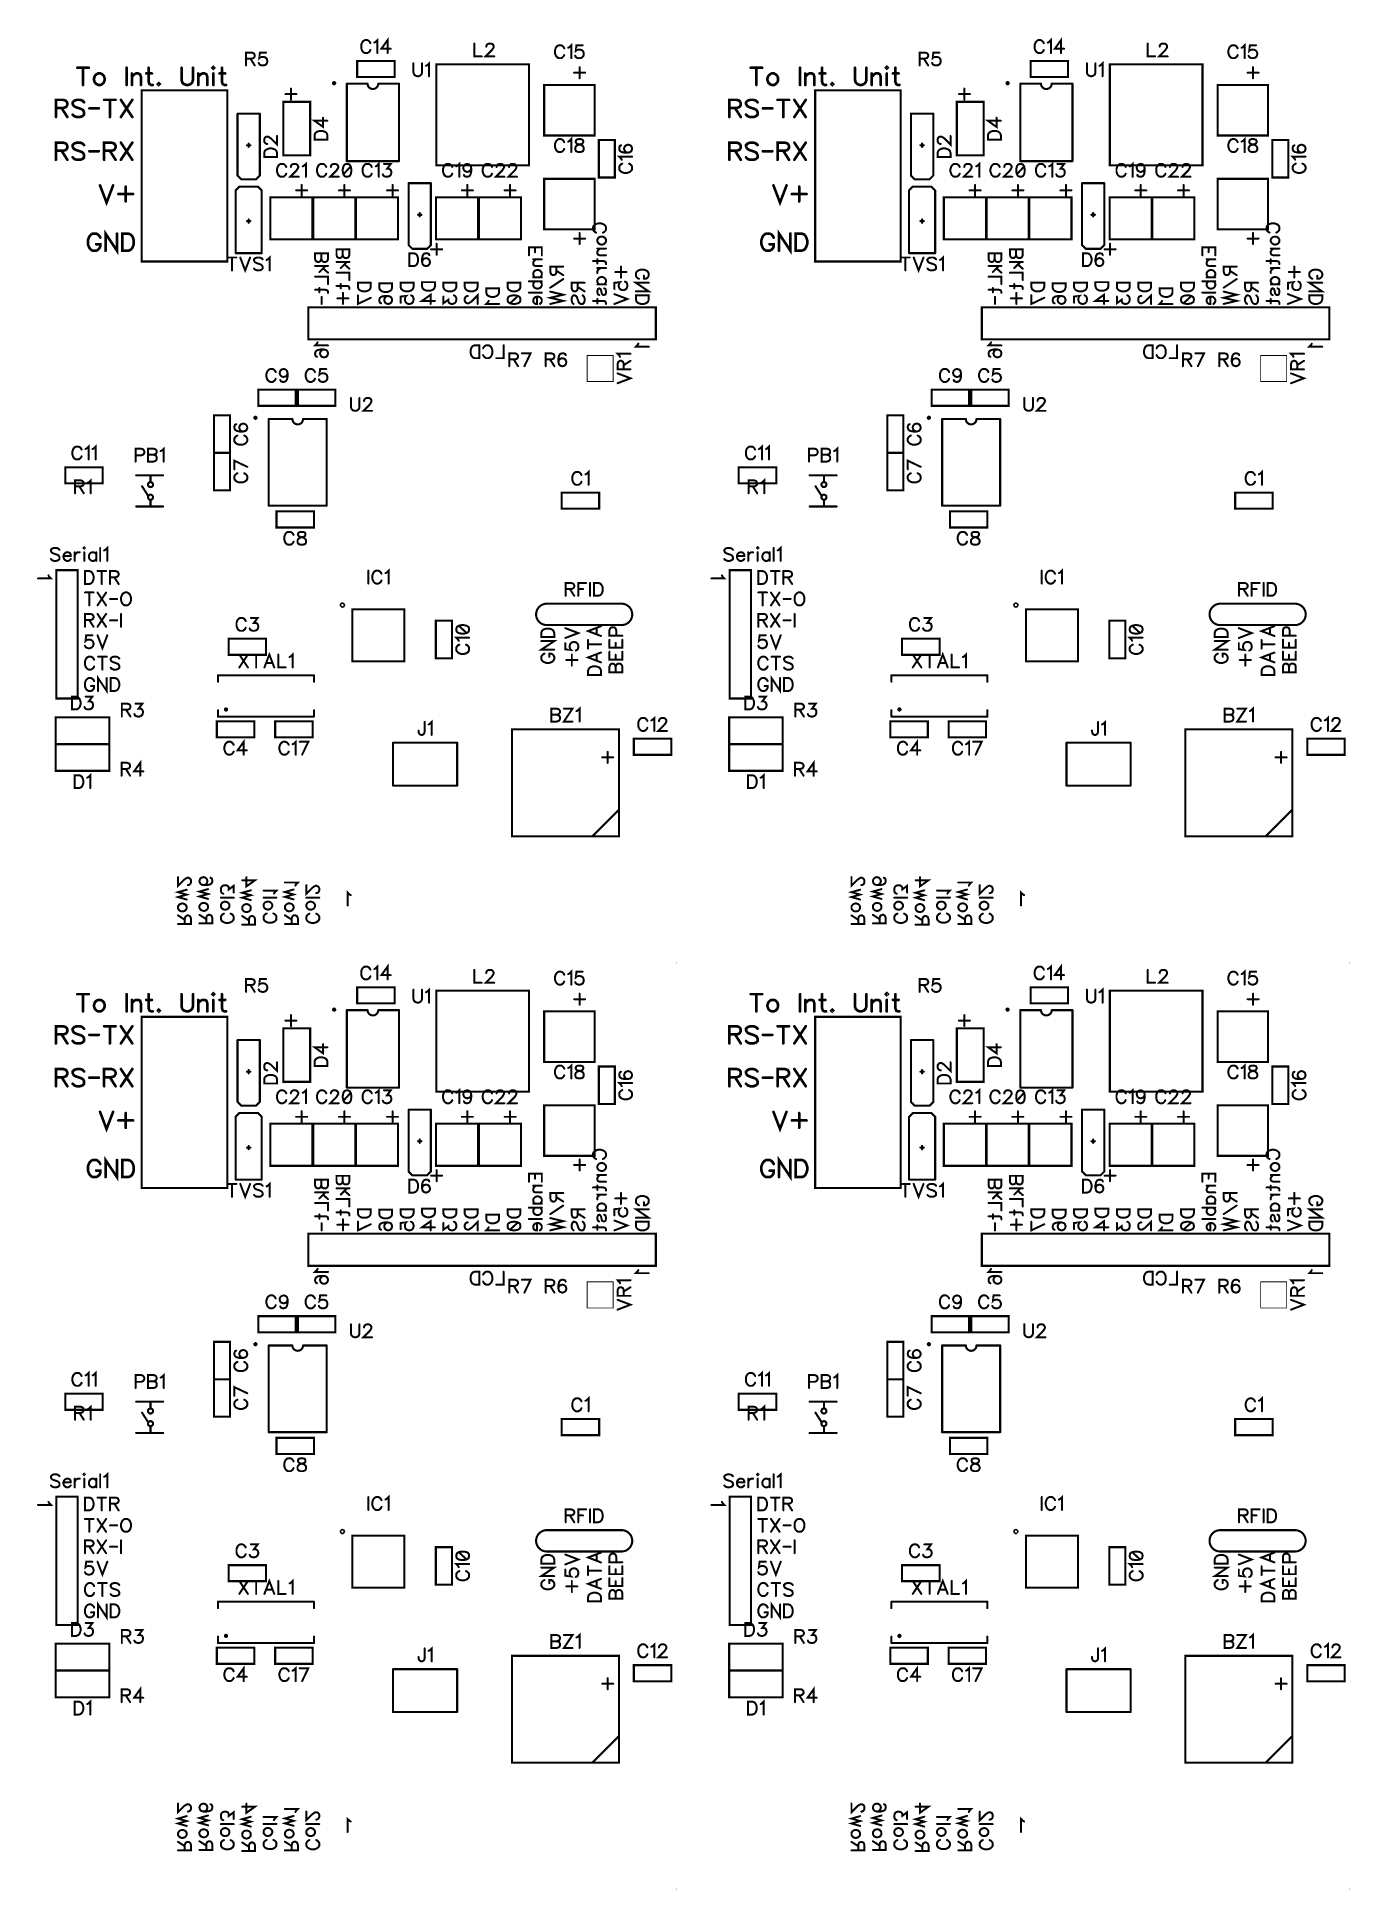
# Model space of a CAD drawing. Extents: x 0.01 to 6.15, y 0 to 8.66.
import ezdxf

# ---------------------------------------------------------------- set-up
doc = ezdxf.new("R2010")
doc.units = 0
doc.layers.add('Top_Silk', color=2, linetype='CONTINUOUS')

msp = doc.modelspace()

# ---------------------------------------------------------------- linework, layer by layer
at = {"layer": 'Top_Silk', "linetype": 'CONTINUOUS'}
for points, const_width in [([(0.9881, 8.5599), (1.0139, 8.5599), (1.0225, 8.5628), (1.0255, 8.5656), (1.0283, 8.5713), (1.0283, 8.5771), (1.0255, 8.5828), (1.0225, 8.5857), (1.0139, 8.5886), (0.9881, 8.5886), (0.9881, 8.5283)], 0.0093), ([(1.0813, 8.5885), (1.0526, 8.5885), (1.0498, 8.5627), (1.0526, 8.5656), (1.0612, 8.5685), (1.0698, 8.5685), (1.0784, 8.5656), (1.0842, 8.5599), (1.087, 8.5512), (1.087, 8.5455), (1.0842, 8.5369), (1.0784, 8.5311), (1.0698, 8.5283), (1.0612, 8.5283), (1.0526, 8.5311), (1.0498, 8.5341), (1.0468, 8.5398)], 0.0093), ([(1.5693, 8.6323), (1.5664, 8.638), (1.5606, 8.6438), (1.5549, 8.6466), (1.5435, 8.6466), (1.5377, 8.6438), (1.532, 8.638), (1.5291, 8.6323), (1.5262, 8.6237), (1.5262, 8.6093), (1.5291, 8.6007), (1.532, 8.5949), (1.5377, 8.5892), (1.5435, 8.5863), (1.5549, 8.5863), (1.5606, 8.5892), (1.5664, 8.5949), (1.5693, 8.6007)], 0.0093), ([(1.5878, 8.6351), (1.5936, 8.638), (1.6022, 8.6465), (1.6022, 8.5863)], 0.0093), ([(1.6494, 8.5863), (1.6494, 8.6465), (1.6207, 8.6064), (1.6637, 8.6064)], 0.0093), ([(2.0553, 8.6309), (2.0553, 8.5706), (2.0897, 8.5706)], 0.0093), ([(2.1111, 8.6165), (2.1111, 8.6194), (2.114, 8.6251), (2.1169, 8.628), (2.1226, 8.6308), (2.1341, 8.6308), (2.1398, 8.628), (2.1427, 8.6251), (2.1456, 8.6194), (2.1456, 8.6137), (2.1427, 8.6079), (2.1369, 8.5993), (2.1082, 8.5706), (2.1484, 8.5706)], 0.0093), ([(2.4757, 8.6083), (2.4728, 8.614), (2.4671, 8.6198), (2.4614, 8.6226), (2.4499, 8.6226), (2.4441, 8.6198), (2.4384, 8.614), (2.4355, 8.6083), (2.4326, 8.5997), (2.4326, 8.5853), (2.4355, 8.5767), (2.4384, 8.571), (2.4441, 8.5653), (2.4499, 8.5623), (2.4614, 8.5623), (2.4671, 8.5653), (2.4728, 8.571), (2.4757, 8.5767)], 0.0093), ([(2.4942, 8.6111), (2.5, 8.614), (2.5086, 8.6226), (2.5086, 8.5623)], 0.0093), ([(2.5616, 8.6226), (2.5329, 8.6226), (2.53, 8.5968), (2.5329, 8.5996), (2.5415, 8.6025), (2.5501, 8.6025), (2.5587, 8.5996), (2.5645, 8.5939), (2.5673, 8.5853), (2.5673, 8.5796), (2.5645, 8.571), (2.5587, 8.5652), (2.5501, 8.5623), (2.5415, 8.5623), (2.5329, 8.5652), (2.53, 8.5681), (2.5271, 8.5738)], 0.0093), ([(4.1377, 8.5599), (4.1635, 8.5599), (4.1722, 8.5628), (4.1751, 8.5656), (4.1779, 8.5713), (4.1779, 8.5771), (4.1751, 8.5828), (4.1722, 8.5857), (4.1635, 8.5886), (4.1377, 8.5886), (4.1377, 8.5283)], 0.0093), ([(4.2309, 8.5885), (4.2022, 8.5885), (4.1994, 8.5627), (4.2022, 8.5656), (4.2108, 8.5685), (4.2194, 8.5685), (4.228, 8.5656), (4.2338, 8.5599), (4.2366, 8.5512), (4.2366, 8.5455), (4.2338, 8.5369), (4.228, 8.5311), (4.2194, 8.5283), (4.2108, 8.5283), (4.2022, 8.5311), (4.1994, 8.5341), (4.1964, 8.5398)], 0.0093), ([(4.7189, 8.6323), (4.716, 8.638), (4.7102, 8.6438), (4.7045, 8.6466), (4.6931, 8.6466), (4.6873, 8.6438), (4.6816, 8.638), (4.6787, 8.6323), (4.6758, 8.6237), (4.6758, 8.6093), (4.6787, 8.6007), (4.6816, 8.5949), (4.6873, 8.5892), (4.6931, 8.5863), (4.7045, 8.5863), (4.7102, 8.5892), (4.716, 8.5949), (4.7189, 8.6007)], 0.0093), ([(4.7374, 8.6351), (4.7432, 8.638), (4.7518, 8.6465), (4.7518, 8.5863)], 0.0093), ([(4.799, 8.5863), (4.799, 8.6465), (4.7703, 8.6064), (4.8134, 8.6064)], 0.0093), ([(5.2049, 8.6309), (5.2049, 8.5706), (5.2393, 8.5706)], 0.0093), ([(5.2608, 8.6165), (5.2608, 8.6194), (5.2636, 8.6251), (5.2665, 8.628), (5.2722, 8.6308), (5.2837, 8.6308), (5.2894, 8.628), (5.2923, 8.6251), (5.2952, 8.6194), (5.2952, 8.6137), (5.2923, 8.6079), (5.2866, 8.5993), (5.2578, 8.5706), (5.298, 8.5706)], 0.0093), ([(5.6253, 8.6083), (5.6224, 8.614), (5.6167, 8.6198), (5.611, 8.6226), (5.5995, 8.6226), (5.5937, 8.6198), (5.588, 8.614), (5.5851, 8.6083), (5.5822, 8.5997), (5.5822, 8.5853), (5.5851, 8.5767), (5.588, 8.571), (5.5937, 8.5653), (5.5995, 8.5623), (5.611, 8.5623), (5.6167, 8.5653), (5.6224, 8.571), (5.6253, 8.5767)], 0.0093), ([(5.6438, 8.6111), (5.6496, 8.614), (5.6582, 8.6226), (5.6582, 8.5623)], 0.0093), ([(5.7112, 8.6226), (5.6825, 8.6226), (5.6797, 8.5968), (5.6825, 8.5996), (5.6911, 8.6025), (5.6997, 8.6025), (5.7083, 8.5996), (5.7141, 8.5939), (5.7169, 8.5853), (5.7169, 8.5796), (5.7141, 8.571), (5.7083, 8.5652), (5.6997, 8.5623), (5.6911, 8.5623), (5.6825, 8.5652), (5.6797, 8.5681), (5.6767, 8.5738)], 0.0093), ([(0.1984, 8.5175), (0.252, 8.5175)], 0.0124), ([(0.2252, 8.5175), (0.2252, 8.4371)], 0.0124), ([(0.2958, 8.4907), (0.2882, 8.4869), (0.2805, 8.4792), (0.2767, 8.4677), (0.2767, 8.4601), (0.2805, 8.4486), (0.2882, 8.441), (0.2958, 8.4371), (0.3073, 8.4371), (0.315, 8.441), (0.3226, 8.4486), (0.3265, 8.4601), (0.3265, 8.4677), (0.3226, 8.4792), (0.315, 8.4869), (0.3073, 8.4907), (0.2958, 8.4907)], 0.0124), ([(0.429, 8.5175), (0.429, 8.4371)], 0.0124), ([(0.4537, 8.4907), (0.4537, 8.4371)], 0.0124), ([(0.4537, 8.4754), (0.4652, 8.4869), (0.4729, 8.4907), (0.4843, 8.4907), (0.492, 8.4869), (0.4958, 8.4754), (0.4958, 8.4371)], 0.0124), ([(0.5205, 8.4907), (0.5473, 8.4907)], 0.0124), ([(0.532, 8.5175), (0.532, 8.4524), (0.5358, 8.441), (0.5435, 8.4371), (0.5511, 8.4371)], 0.0124), ([(0.6859, 8.5175), (0.6859, 8.4601), (0.6897, 8.4486), (0.6974, 8.441), (0.7089, 8.4371), (0.7165, 8.4371), (0.728, 8.441), (0.7357, 8.4486), (0.7395, 8.4601), (0.7395, 8.5175)], 0.0124), ([(0.7642, 8.4907), (0.7642, 8.4371)], 0.0124), ([(0.7642, 8.4754), (0.7757, 8.4869), (0.7834, 8.4907), (0.7948, 8.4907), (0.8025, 8.4869), (0.8063, 8.4754), (0.8063, 8.4371)], 0.0124), ([(0.831, 8.5175), (0.8348, 8.5137), (0.8387, 8.5175), (0.8348, 8.5214), (0.831, 8.5175)], 0.0124), ([(0.8348, 8.4907), (0.8348, 8.4371)], 0.0124), ([(0.8634, 8.4907), (0.8902, 8.4907)], 0.0124), ([(0.8749, 8.5175), (0.8749, 8.4524), (0.8787, 8.441), (0.8864, 8.4371), (0.894, 8.4371)], 0.0124), ([(1.0082, 8.5599), (1.0283, 8.5283)], 0.0093), ([(1.6826, 8.4744), (1.5073, 8.4744), (1.5073, 8.5495), (1.6826, 8.5495), (1.6826, 8.4744)], 0.0098), ([(1.7706, 8.5382), (1.7706, 8.4951), (1.7735, 8.4865), (1.7793, 8.4808), (1.7879, 8.4779), (1.7936, 8.4779), (1.8022, 8.4808), (1.808, 8.4865), (1.8108, 8.4951), (1.8108, 8.5382)], 0.0093), ([(1.8294, 8.5266), (1.8351, 8.5296), (1.8437, 8.5381), (1.8437, 8.4779)], 0.0093), ([(1.8781, 8.5338), (2.3112, 8.5338), (2.3112, 8.0613), (1.8781, 8.0613), (1.8781, 8.5338)], 0.0098), ([(2.5219, 8.4941), (2.5736, 8.4941)], 0.0093), ([(2.5477, 8.5199), (2.5477, 8.4683)], 0.0093), ([(3.348, 8.5175), (3.4016, 8.5175)], 0.0124), ([(3.3748, 8.5175), (3.3748, 8.4371)], 0.0124), ([(3.4454, 8.4907), (3.4378, 8.4869), (3.4301, 8.4792), (3.4263, 8.4677), (3.4263, 8.4601), (3.4301, 8.4486), (3.4378, 8.441), (3.4454, 8.4371), (3.4569, 8.4371), (3.4646, 8.441), (3.4722, 8.4486), (3.4761, 8.4601), (3.4761, 8.4677), (3.4722, 8.4792), (3.4646, 8.4869), (3.4569, 8.4907), (3.4454, 8.4907)], 0.0124), ([(3.5786, 8.5175), (3.5786, 8.4371)], 0.0124), ([(3.6033, 8.4907), (3.6033, 8.4371)], 0.0124), ([(3.6033, 8.4754), (3.6148, 8.4869), (3.6225, 8.4907), (3.6339, 8.4907), (3.6416, 8.4869), (3.6454, 8.4754), (3.6454, 8.4371)], 0.0124), ([(3.6701, 8.4907), (3.6969, 8.4907)], 0.0124), ([(3.6816, 8.5175), (3.6816, 8.4524), (3.6854, 8.441), (3.6931, 8.4371), (3.7007, 8.4371)], 0.0124), ([(3.8355, 8.5175), (3.8355, 8.4601), (3.8393, 8.4486), (3.847, 8.441), (3.8585, 8.4371), (3.8661, 8.4371), (3.8776, 8.441), (3.8853, 8.4486), (3.8891, 8.4601), (3.8891, 8.5175)], 0.0124), ([(3.9138, 8.4907), (3.9138, 8.4371)], 0.0124), ([(3.9138, 8.4754), (3.9253, 8.4869), (3.933, 8.4907), (3.9444, 8.4907), (3.9521, 8.4869), (3.9559, 8.4754), (3.9559, 8.4371)], 0.0124), ([(3.9806, 8.5175), (3.9844, 8.5137), (3.9883, 8.5175), (3.9844, 8.5214), (3.9806, 8.5175)], 0.0124), ([(3.9844, 8.4907), (3.9844, 8.4371)], 0.0124), ([(4.013, 8.4907), (4.0398, 8.4907)], 0.0124), ([(4.0245, 8.5175), (4.0245, 8.4524), (4.0283, 8.441), (4.036, 8.4371), (4.0436, 8.4371)], 0.0124), ([(4.1578, 8.5599), (4.1779, 8.5283)], 0.0093), ([(4.8322, 8.4744), (4.657, 8.4744), (4.657, 8.5495), (4.8322, 8.5495), (4.8322, 8.4744)], 0.0098), ([(4.9202, 8.5382), (4.9202, 8.4951), (4.9231, 8.4865), (4.9289, 8.4808), (4.9375, 8.4779), (4.9432, 8.4779), (4.9518, 8.4808), (4.9576, 8.4865), (4.9604, 8.4951), (4.9604, 8.5382)], 0.0093), ([(4.979, 8.5266), (4.9847, 8.5296), (4.9934, 8.5381), (4.9934, 8.4779)], 0.0093), ([(5.0277, 8.5338), (5.4608, 8.5338), (5.4608, 8.0613), (5.0277, 8.0613), (5.0277, 8.5338)], 0.0098), ([(5.6715, 8.4941), (5.7232, 8.4941)], 0.0093), ([(5.6973, 8.5199), (5.6973, 8.4683)], 0.0093), ([(0.4997, 8.4117), (0.8997, 8.4117), (0.8997, 7.6117), (0.4997, 7.6117), (0.4997, 8.4117)], 0.0098), ([(0.5796, 8.4448), (0.5758, 8.4409), (0.5796, 8.4371), (0.5835, 8.4409), (0.5796, 8.4448)], 0.0124), ([(1.1977, 8.4199), (1.1977, 8.3683)], 0.0093), ([(1.3996, 8.4403), (1.4012, 8.4406), (1.4026, 8.4413), (1.4037, 8.4424), (1.4044, 8.4438), (1.4046, 8.4453), (1.4044, 8.4469), (1.4037, 8.4482), (1.4026, 8.4494), (1.4012, 8.4501), (1.3996, 8.4503), (1.3981, 8.4501), (1.3967, 8.4494), (1.3956, 8.4482), (1.3949, 8.4469), (1.3947, 8.4453), (1.3949, 8.4438), (1.3956, 8.4424), (1.3967, 8.4413), (1.3981, 8.4406), (1.3996, 8.4403)], 0.0098), ([(1.4589, 8.4429), (1.4589, 8.0808)], 0.0098), ([(1.4589, 8.4429), (1.5558, 8.4429)], 0.0098), ([(1.5558, 8.4429), (1.5562, 8.439), (1.5572, 8.4352), (1.5587, 8.4316), (1.5608, 8.4283), (1.5633, 8.4254), (1.5663, 8.4229), (1.5697, 8.4208), (1.5733, 8.4194), (1.5771, 8.4185), (1.581, 8.4182), (1.5849, 8.4185), (1.5887, 8.4194), (1.5923, 8.4208), (1.5956, 8.4229), (1.5986, 8.4254), (1.6012, 8.4283), (1.6032, 8.4316), (1.6048, 8.4352), (1.6057, 8.439), (1.6061, 8.4429)], 0.0098), ([(1.6061, 8.4429), (1.703, 8.4429)], 0.0098), ([(1.703, 8.4429), (1.703, 8.0808)], 0.0098), ([(2.6181, 8.4369), (2.3819, 8.4369), (2.3819, 8.2007), (2.6181, 8.2007), (2.6181, 8.4369)], 0.0098), ([(3.6493, 8.4117), (4.0493, 8.4117), (4.0493, 7.6117), (3.6493, 7.6117), (3.6493, 8.4117)], 0.0098), ([(3.7292, 8.4448), (3.7254, 8.4409), (3.7292, 8.4371), (3.7331, 8.4409), (3.7292, 8.4448)], 0.0124), ([(4.3473, 8.4199), (4.3473, 8.3683)], 0.0093), ([(4.5492, 8.4403), (4.5508, 8.4406), (4.5522, 8.4413), (4.5533, 8.4424), (4.554, 8.4438), (4.5542, 8.4453), (4.554, 8.4469), (4.5533, 8.4482), (4.5522, 8.4494), (4.5508, 8.4501), (4.5492, 8.4503), (4.5477, 8.4501), (4.5463, 8.4494), (4.5452, 8.4482), (4.5445, 8.4469), (4.5443, 8.4453), (4.5445, 8.4438), (4.5452, 8.4424), (4.5463, 8.4413), (4.5477, 8.4406), (4.5492, 8.4403)], 0.0098), ([(4.6085, 8.4429), (4.6085, 8.0808)], 0.0098), ([(4.6085, 8.4429), (4.7054, 8.4429)], 0.0098), ([(4.7054, 8.4429), (4.7058, 8.439), (4.7068, 8.4352), (4.7083, 8.4316), (4.7104, 8.4283), (4.7129, 8.4254), (4.7159, 8.4229), (4.7193, 8.4208), (4.7229, 8.4194), (4.7267, 8.4185), (4.7306, 8.4182), (4.7345, 8.4185), (4.7383, 8.4194), (4.7419, 8.4208), (4.7452, 8.4229), (4.7482, 8.4254), (4.7508, 8.4283), (4.7528, 8.4316), (4.7544, 8.4352), (4.7553, 8.439), (4.7557, 8.4429)], 0.0098), ([(4.7557, 8.4429), (4.8527, 8.4429)], 0.0098), ([(4.8527, 8.4429), (4.8527, 8.0808)], 0.0098), ([(5.7677, 8.4369), (5.5315, 8.4369), (5.5315, 8.2007), (5.7677, 8.2007), (5.7677, 8.4369)], 0.0098), ([(0.0984, 8.3292), (0.1328, 8.3292), (0.1443, 8.3331), (0.1482, 8.3369), (0.152, 8.3445), (0.152, 8.3522), (0.1482, 8.3598), (0.1443, 8.3637), (0.1328, 8.3675), (0.0984, 8.3675), (0.0984, 8.2871)], 0.0124), ([(0.1252, 8.3292), (0.152, 8.2871)], 0.0124), ([(0.2303, 8.356), (0.2227, 8.3637), (0.2112, 8.3675), (0.1959, 8.3675), (0.1844, 8.3637), (0.1767, 8.356), (0.1767, 8.3484), (0.1806, 8.3407), (0.1844, 8.3369), (0.192, 8.3331), (0.215, 8.3254), (0.2227, 8.3216), (0.2265, 8.3177), (0.2303, 8.3101), (0.2303, 8.2986), (0.2227, 8.291), (0.2112, 8.2871), (0.1959, 8.2871), (0.1844, 8.291), (0.1767, 8.2986)], 0.0124), ([(0.255, 8.3273), (0.2992, 8.3273)], 0.0124), ([(0.3239, 8.3675), (0.3775, 8.3675)], 0.0124), ([(0.3507, 8.3675), (0.3507, 8.2871)], 0.0124), ([(0.4022, 8.3675), (0.4558, 8.2871)], 0.0124), ([(0.4558, 8.3675), (0.4022, 8.2871)], 0.0124), ([(1.2876, 8.3581), (1.1624, 8.3581), (1.1624, 8.1077), (1.2876, 8.1077), (1.2876, 8.3581)], 0.0098), ([(1.1719, 8.3941), (1.2236, 8.3941)], 0.0093), ([(3.248, 8.3292), (3.2824, 8.3292), (3.2939, 8.3331), (3.2978, 8.3369), (3.3016, 8.3445), (3.3016, 8.3522), (3.2978, 8.3598), (3.2939, 8.3637), (3.2824, 8.3675), (3.248, 8.3675), (3.248, 8.2871)], 0.0124), ([(3.2748, 8.3292), (3.3016, 8.2871)], 0.0124), ([(3.3799, 8.356), (3.3723, 8.3637), (3.3608, 8.3675), (3.3455, 8.3675), (3.334, 8.3637), (3.3263, 8.356), (3.3263, 8.3484), (3.3302, 8.3407), (3.334, 8.3369), (3.3416, 8.3331), (3.3646, 8.3254), (3.3723, 8.3216), (3.3761, 8.3177), (3.3799, 8.3101), (3.3799, 8.2986), (3.3723, 8.291), (3.3608, 8.2871), (3.3455, 8.2871), (3.334, 8.291), (3.3263, 8.2986)], 0.0124), ([(3.4046, 8.3273), (3.4488, 8.3273)], 0.0124), ([(3.4735, 8.3675), (3.5271, 8.3675)], 0.0124), ([(3.5003, 8.3675), (3.5003, 8.2871)], 0.0124), ([(3.5518, 8.3675), (3.6054, 8.2871)], 0.0124), ([(3.6054, 8.3675), (3.5518, 8.2871)], 0.0124), ([(4.4372, 8.3581), (4.312, 8.3581), (4.312, 8.1077), (4.4372, 8.1077), (4.4372, 8.3581)], 0.0098), ([(4.3215, 8.3941), (4.3732, 8.3941)], 0.0093), ([(0.9478, 8.3029), (0.9478, 8.0136)], 0.0098), ([(0.9478, 8.3029), (1.0521, 8.3029)], 0.0098), ([(1.0521, 8.3029), (1.0521, 8.0136)], 0.0098), ([(1.3682, 8.2695), (1.308, 8.2695), (1.3481, 8.2407), (1.3481, 8.2838)], 0.0093), ([(4.0974, 8.3029), (4.0974, 8.0136)], 0.0098), ([(4.0974, 8.3029), (4.2018, 8.3029)], 0.0098), ([(4.2018, 8.3029), (4.2018, 8.0136)], 0.0098), ([(4.5178, 8.2695), (4.4576, 8.2695), (4.4977, 8.2407), (4.4977, 8.2838)], 0.0093), ([(0.0984, 8.1292), (0.1328, 8.1292), (0.1443, 8.1331), (0.1482, 8.1369), (0.152, 8.1445), (0.152, 8.1522), (0.1482, 8.1598), (0.1443, 8.1637), (0.1328, 8.1675), (0.0984, 8.1675), (0.0984, 8.0871)], 0.0124), ([(0.2303, 8.156), (0.2227, 8.1637), (0.2112, 8.1675), (0.1959, 8.1675), (0.1844, 8.1637), (0.1767, 8.156), (0.1767, 8.1484), (0.1806, 8.1407), (0.1844, 8.1369), (0.192, 8.1331), (0.215, 8.1254), (0.2227, 8.1216), (0.2265, 8.1177), (0.2303, 8.1101), (0.2303, 8.0986), (0.2227, 8.091), (0.2112, 8.0871), (0.1959, 8.0871), (0.1844, 8.091), (0.1767, 8.0986)], 0.0124), ([(0.3239, 8.1292), (0.3583, 8.1292), (0.3698, 8.1331), (0.3737, 8.1369), (0.3775, 8.1445), (0.3775, 8.1522), (0.3737, 8.1598), (0.3698, 8.1637), (0.3583, 8.1675), (0.3239, 8.1675), (0.3239, 8.0871)], 0.0124), ([(0.4022, 8.1675), (0.4558, 8.0871)], 0.0124), ([(0.4558, 8.1675), (0.4022, 8.0871)], 0.0124), ([(0.9922, 8.1551), (1.0078, 8.1551)], 0.0098), ([(1, 8.1631), (1, 8.1475)], 0.0098), ([(1.0725, 8.0999), (1.1328, 8.0999), (1.1328, 8.12), (1.1299, 8.1286), (1.1242, 8.1343), (1.1184, 8.1372), (1.1098, 8.1401), (1.0954, 8.1401), (1.0868, 8.1372), (1.0811, 8.1343), (1.0753, 8.1286), (1.0725, 8.12), (1.0725, 8.0999)], 0.0093), ([(1.0869, 8.1615), (1.084, 8.1615), (1.0783, 8.1643), (1.0754, 8.1672), (1.0726, 8.173), (1.0726, 8.1844), (1.0754, 8.1901), (1.0783, 8.193), (1.084, 8.1959), (1.0897, 8.1959), (1.0955, 8.193), (1.1041, 8.1873), (1.1328, 8.1586), (1.1328, 8.1988)], 0.0093), ([(1.3079, 8.182), (1.3682, 8.182), (1.3682, 8.2021), (1.3653, 8.2107), (1.3596, 8.2165), (1.3538, 8.2194), (1.3453, 8.2222), (1.3309, 8.2222), (1.3223, 8.2194), (1.3166, 8.2165), (1.3108, 8.2107), (1.3079, 8.2021), (1.3079, 8.182)], 0.0093), ([(2.4757, 8.1695), (2.4729, 8.1752), (2.4671, 8.181), (2.4614, 8.1838), (2.4499, 8.1838), (2.4441, 8.181), (2.4384, 8.1752), (2.4355, 8.1695), (2.4327, 8.1609), (2.4327, 8.1465), (2.4355, 8.138), (2.4384, 8.1322), (2.4441, 8.1265), (2.4499, 8.1236), (2.4614, 8.1236), (2.4671, 8.1265), (2.4729, 8.1322), (2.4757, 8.138)], 0.0093), ([(2.4942, 8.1723), (2.5, 8.1752), (2.5086, 8.1838), (2.5086, 8.1236)], 0.0093), ([(2.5415, 8.1838), (2.5329, 8.1809), (2.53, 8.1752), (2.53, 8.1695), (2.5329, 8.1638), (2.5386, 8.1608), (2.5501, 8.158), (2.5587, 8.1551), (2.5644, 8.1494), (2.5673, 8.1437), (2.5673, 8.135), (2.5644, 8.1293), (2.5616, 8.1264), (2.553, 8.1236), (2.5415, 8.1236), (2.5329, 8.1264), (2.53, 8.1293), (2.5272, 8.135), (2.5272, 8.1437), (2.53, 8.1494), (2.5358, 8.1551), (2.5443, 8.158), (2.5558, 8.1608), (2.5616, 8.1638), (2.5644, 8.1695), (2.5644, 8.1752), (2.5616, 8.1809), (2.553, 8.1838), (2.5415, 8.1838)], 0.0093), ([(2.7125, 8.1796), (2.6374, 8.1796), (2.6374, 8.0043), (2.7125, 8.0043), (2.7125, 8.1796)], 0.0098), ([(2.7415, 8.1549), (2.7358, 8.1521), (2.733, 8.1435), (2.733, 8.1378), (2.7358, 8.1291), (2.7444, 8.1234), (2.7588, 8.1205), (2.7731, 8.1205), (2.7846, 8.1234), (2.7903, 8.1291), (2.7932, 8.1378), (2.7932, 8.1406), (2.7903, 8.1492), (2.7846, 8.1549), (2.7759, 8.1578), (2.7731, 8.1578), (2.7645, 8.1549), (2.7588, 8.1492), (2.7559, 8.1406), (2.7559, 8.1378), (2.7588, 8.1291), (2.7645, 8.1234), (2.7731, 8.1205)], 0.0093), ([(3.248, 8.1292), (3.2824, 8.1292), (3.2939, 8.1331), (3.2978, 8.1369), (3.3016, 8.1445), (3.3016, 8.1522), (3.2978, 8.1598), (3.2939, 8.1637), (3.2824, 8.1675), (3.248, 8.1675), (3.248, 8.0871)], 0.0124), ([(3.3799, 8.156), (3.3723, 8.1637), (3.3608, 8.1675), (3.3455, 8.1675), (3.334, 8.1637), (3.3263, 8.156), (3.3263, 8.1484), (3.3302, 8.1407), (3.334, 8.1369), (3.3416, 8.1331), (3.3646, 8.1254), (3.3723, 8.1216), (3.3761, 8.1177), (3.3799, 8.1101), (3.3799, 8.0986), (3.3723, 8.091), (3.3608, 8.0871), (3.3455, 8.0871), (3.334, 8.091), (3.3263, 8.0986)], 0.0124), ([(3.4735, 8.1292), (3.5079, 8.1292), (3.5194, 8.1331), (3.5233, 8.1369), (3.5271, 8.1445), (3.5271, 8.1522), (3.5233, 8.1598), (3.5194, 8.1637), (3.5079, 8.1675), (3.4735, 8.1675), (3.4735, 8.0871)], 0.0124), ([(3.5518, 8.1675), (3.6054, 8.0871)], 0.0124), ([(3.6054, 8.1675), (3.5518, 8.0871)], 0.0124), ([(4.1418, 8.1551), (4.1574, 8.1551)], 0.0098), ([(4.1496, 8.1631), (4.1496, 8.1475)], 0.0098), ([(4.2221, 8.0999), (4.2824, 8.0999), (4.2824, 8.12), (4.2795, 8.1286), (4.2738, 8.1343), (4.268, 8.1372), (4.2594, 8.1401), (4.2451, 8.1401), (4.2364, 8.1372), (4.2307, 8.1343), (4.225, 8.1286), (4.2221, 8.12), (4.2221, 8.0999)], 0.0093), ([(4.2365, 8.1615), (4.2336, 8.1615), (4.2279, 8.1643), (4.225, 8.1672), (4.2222, 8.173), (4.2222, 8.1844), (4.225, 8.1901), (4.2279, 8.193), (4.2336, 8.1959), (4.2393, 8.1959), (4.2451, 8.193), (4.2537, 8.1873), (4.2824, 8.1586), (4.2824, 8.1988)], 0.0093), ([(4.4575, 8.182), (4.5178, 8.182), (4.5178, 8.2021), (4.5149, 8.2107), (4.5092, 8.2165), (4.5034, 8.2194), (4.4949, 8.2222), (4.4805, 8.2222), (4.4719, 8.2194), (4.4662, 8.2165), (4.4604, 8.2107), (4.4575, 8.2021), (4.4575, 8.182)], 0.0093), ([(5.6253, 8.1695), (5.6225, 8.1752), (5.6167, 8.181), (5.611, 8.1838), (5.5995, 8.1838), (5.5938, 8.181), (5.5881, 8.1752), (5.5851, 8.1695), (5.5823, 8.1609), (5.5823, 8.1465), (5.5851, 8.138), (5.5881, 8.1322), (5.5938, 8.1265), (5.5995, 8.1236), (5.611, 8.1236), (5.6167, 8.1265), (5.6225, 8.1322), (5.6253, 8.138)], 0.0093), ([(5.6439, 8.1723), (5.6496, 8.1752), (5.6582, 8.1838), (5.6582, 8.1236)], 0.0093), ([(5.6911, 8.1838), (5.6825, 8.1809), (5.6796, 8.1752), (5.6796, 8.1695), (5.6825, 8.1638), (5.6882, 8.1608), (5.6997, 8.158), (5.7083, 8.1551), (5.714, 8.1494), (5.7169, 8.1437), (5.7169, 8.135), (5.714, 8.1293), (5.7112, 8.1264), (5.7026, 8.1236), (5.6911, 8.1236), (5.6825, 8.1264), (5.6796, 8.1293), (5.6768, 8.135), (5.6768, 8.1437), (5.6796, 8.1494), (5.6854, 8.1551), (5.6939, 8.158), (5.7054, 8.1608), (5.7112, 8.1638), (5.714, 8.1695), (5.714, 8.1752), (5.7112, 8.1809), (5.7026, 8.1838), (5.6911, 8.1838)], 0.0093), ([(5.8621, 8.1796), (5.787, 8.1796), (5.787, 8.0043), (5.8621, 8.0043), (5.8621, 8.1796)], 0.0098), ([(5.8911, 8.1549), (5.8854, 8.1521), (5.8826, 8.1435), (5.8826, 8.1378), (5.8854, 8.1291), (5.894, 8.1234), (5.9084, 8.1205), (5.9227, 8.1205), (5.9342, 8.1234), (5.9399, 8.1291), (5.9428, 8.1378), (5.9428, 8.1406), (5.9399, 8.1492), (5.9342, 8.1549), (5.9255, 8.1578), (5.9227, 8.1578), (5.9141, 8.1549), (5.9084, 8.1492), (5.9055, 8.1406), (5.9055, 8.1378), (5.9084, 8.1291), (5.9141, 8.1234), (5.9227, 8.1205)], 0.0093), ([(0.1252, 8.1292), (0.152, 8.0871)], 0.0124), ([(0.255, 8.1273), (0.2992, 8.1273)], 0.0124), ([(0.3507, 8.1292), (0.3775, 8.0871)], 0.0124), ([(1.1757, 8.0538), (1.1728, 8.0595), (1.1671, 8.0652), (1.1614, 8.0681), (1.1499, 8.0681), (1.1441, 8.0652), (1.1384, 8.0595), (1.1355, 8.0538), (1.1326, 8.0452), (1.1326, 8.0308), (1.1355, 8.0222), (1.1384, 8.0164), (1.1441, 8.0107), (1.1499, 8.0078), (1.1614, 8.0078), (1.1671, 8.0107), (1.1728, 8.0164), (1.1757, 8.0222)], 0.0093), ([(1.1971, 8.0537), (1.1971, 8.0566), (1.2, 8.0623), (1.2028, 8.0652), (1.2086, 8.068), (1.2201, 8.068), (1.2258, 8.0652), (1.2286, 8.0623), (1.2316, 8.0566), (1.2316, 8.0509), (1.2286, 8.0451), (1.2229, 8.0365), (1.1942, 8.0078), (1.2344, 8.0078)], 0.0093), ([(1.2529, 8.0566), (1.2587, 8.0595), (1.2673, 8.068), (1.2673, 8.0078)], 0.0093), ([(1.3628, 8.0538), (1.3599, 8.0595), (1.3542, 8.0652), (1.3485, 8.0681), (1.337, 8.0681), (1.3312, 8.0652), (1.3255, 8.0595), (1.3226, 8.0538), (1.3197, 8.0452), (1.3197, 8.0308), (1.3226, 8.0222), (1.3255, 8.0164), (1.3312, 8.0107), (1.337, 8.0078), (1.3485, 8.0078), (1.3542, 8.0107), (1.3599, 8.0164), (1.3628, 8.0222)], 0.0093), ([(1.3842, 8.0537), (1.3842, 8.0566), (1.3871, 8.0623), (1.3899, 8.0652), (1.3957, 8.068), (1.4072, 8.068), (1.4129, 8.0652), (1.4157, 8.0623), (1.4187, 8.0566), (1.4187, 8.0509), (1.4157, 8.0451), (1.41, 8.0365), (1.3813, 8.0078), (1.4215, 8.0078)], 0.0093), ([(1.4573, 8.068), (1.4487, 8.0652), (1.4429, 8.0566), (1.44, 8.0422), (1.44, 8.0336), (1.4429, 8.0193), (1.4487, 8.0107), (1.4573, 8.0078), (1.463, 8.0078), (1.4716, 8.0107), (1.4773, 8.0193), (1.4802, 8.0336), (1.4802, 8.0422), (1.4773, 8.0566), (1.4716, 8.0652), (1.463, 8.068), (1.4573, 8.068)], 0.0093), ([(1.4773, 8.0566), (1.4429, 8.0193)], 0.0093), ([(1.4589, 8.0808), (1.703, 8.0808)], 0.0098), ([(1.5757, 8.0538), (1.5728, 8.0595), (1.5671, 8.0652), (1.5614, 8.0681), (1.5499, 8.0681), (1.5441, 8.0652), (1.5384, 8.0595), (1.5355, 8.0538), (1.5326, 8.0452), (1.5326, 8.0308), (1.5355, 8.0222), (1.5384, 8.0164), (1.5441, 8.0107), (1.5499, 8.0078), (1.5614, 8.0078), (1.5671, 8.0107), (1.5728, 8.0164), (1.5757, 8.0222)], 0.0093), ([(1.5942, 8.0566), (1.6, 8.0595), (1.6086, 8.068), (1.6086, 8.0078)], 0.0093), ([(1.6329, 8.068), (1.6644, 8.068), (1.6472, 8.0451), (1.6558, 8.0451), (1.6616, 8.0422), (1.6644, 8.0394), (1.6673, 8.0308), (1.6673, 8.0251), (1.6644, 8.0164), (1.6587, 8.0107), (1.6501, 8.0078), (1.6415, 8.0078), (1.6329, 8.0107), (1.63, 8.0136), (1.6271, 8.0193)], 0.0093), ([(1.9521, 8.0538), (1.9493, 8.0595), (1.9435, 8.0652), (1.9378, 8.0681), (1.9263, 8.0681), (1.9205, 8.0652), (1.9148, 8.0595), (1.9119, 8.0538), (1.9091, 8.0452), (1.9091, 8.0308), (1.9119, 8.0222), (1.9148, 8.0164), (1.9205, 8.0107), (1.9263, 8.0078), (1.9378, 8.0078), (1.9435, 8.0107), (1.9493, 8.0164), (1.9521, 8.0222)], 0.0093), ([(1.9706, 8.0566), (1.9764, 8.0595), (1.985, 8.068), (1.985, 8.0078)], 0.0093), ([(2.0409, 8.048), (2.038, 8.0394), (2.0323, 8.0336), (2.0237, 8.0308), (2.0208, 8.0308), (2.0122, 8.0336), (2.0065, 8.0394), (2.0036, 8.048), (2.0036, 8.0509), (2.0065, 8.0595), (2.0122, 8.0652), (2.0208, 8.068), (2.0237, 8.068), (2.0323, 8.0652), (2.038, 8.0595), (2.0409, 8.048), (2.0409, 8.0336), (2.038, 8.0193), (2.0323, 8.0107), (2.0237, 8.0078), (2.0179, 8.0078), (2.0093, 8.0107), (2.0065, 8.0164)], 0.0093), ([(2.1378, 8.0538), (2.1349, 8.0595), (2.1292, 8.0652), (2.1235, 8.0681), (2.112, 8.0681), (2.1062, 8.0652), (2.1005, 8.0595), (2.0976, 8.0538), (2.0947, 8.0452), (2.0947, 8.0308), (2.0976, 8.0222), (2.1005, 8.0164), (2.1062, 8.0107), (2.112, 8.0078), (2.1235, 8.0078), (2.1292, 8.0107), (2.1349, 8.0164), (2.1378, 8.0222)], 0.0093), ([(2.1592, 8.0537), (2.1592, 8.0566), (2.1621, 8.0623), (2.1649, 8.0652), (2.1707, 8.068), (2.1822, 8.068), (2.1879, 8.0652), (2.1907, 8.0623), (2.1937, 8.0566), (2.1937, 8.0509), (2.1907, 8.0451), (2.185, 8.0365), (2.1563, 8.0078), (2.1965, 8.0078)], 0.0093), ([(2.2179, 8.0537), (2.2179, 8.0566), (2.2208, 8.0623), (2.2237, 8.0652), (2.2294, 8.068), (2.2409, 8.068), (2.2466, 8.0652), (2.2495, 8.0623), (2.2524, 8.0566), (2.2524, 8.0509), (2.2495, 8.0451), (2.2437, 8.0365), (2.215, 8.0078), (2.2552, 8.0078)], 0.0093), ([(2.7444, 8.0876), (2.7415, 8.0934), (2.733, 8.102), (2.7932, 8.102)], 0.0093), ([(2.7472, 8.0691), (2.7415, 8.0662), (2.7357, 8.0605), (2.7329, 8.0547), (2.7329, 8.0433), (2.7357, 8.0375), (2.7415, 8.0318), (2.7472, 8.0289), (2.7558, 8.026), (2.7702, 8.026), (2.7788, 8.0289), (2.7846, 8.0318), (2.7903, 8.0375), (2.7932, 8.0433), (2.7932, 8.0547), (2.7903, 8.0605), (2.7846, 8.0662), (2.7788, 8.0691)], 0.0093), ([(3.2748, 8.1292), (3.3016, 8.0871)], 0.0124), ([(3.4046, 8.1273), (3.4488, 8.1273)], 0.0124), ([(3.5003, 8.1292), (3.5271, 8.0871)], 0.0124), ([(4.3253, 8.0538), (4.3224, 8.0595), (4.3167, 8.0652), (4.311, 8.0681), (4.2995, 8.0681), (4.2937, 8.0652), (4.288, 8.0595), (4.2851, 8.0538), (4.2822, 8.0452), (4.2822, 8.0308), (4.2851, 8.0222), (4.288, 8.0164), (4.2937, 8.0107), (4.2995, 8.0078), (4.311, 8.0078), (4.3167, 8.0107), (4.3224, 8.0164), (4.3253, 8.0222)], 0.0093), ([(4.3467, 8.0537), (4.3467, 8.0566), (4.3496, 8.0623), (4.3524, 8.0652), (4.3582, 8.068), (4.3697, 8.068), (4.3754, 8.0652), (4.3782, 8.0623), (4.3812, 8.0566), (4.3812, 8.0509), (4.3782, 8.0451), (4.3725, 8.0365), (4.3438, 8.0078), (4.384, 8.0078)], 0.0093), ([(4.4025, 8.0566), (4.4083, 8.0595), (4.4169, 8.068), (4.4169, 8.0078)], 0.0093), ([(4.5124, 8.0538), (4.5095, 8.0595), (4.5038, 8.0652), (4.4981, 8.0681), (4.4866, 8.0681), (4.4808, 8.0652), (4.4751, 8.0595), (4.4722, 8.0538), (4.4693, 8.0452), (4.4693, 8.0308), (4.4722, 8.0222), (4.4751, 8.0164), (4.4808, 8.0107), (4.4866, 8.0078), (4.4981, 8.0078), (4.5038, 8.0107), (4.5095, 8.0164), (4.5124, 8.0222)], 0.0093), ([(4.5338, 8.0537), (4.5338, 8.0566), (4.5367, 8.0623), (4.5395, 8.0652), (4.5453, 8.068), (4.5568, 8.068), (4.5625, 8.0652), (4.5653, 8.0623), (4.5683, 8.0566), (4.5683, 8.0509), (4.5653, 8.0451), (4.5596, 8.0365), (4.5309, 8.0078), (4.5711, 8.0078)], 0.0093), ([(4.6069, 8.068), (4.5983, 8.0652), (4.5925, 8.0566), (4.5896, 8.0422), (4.5896, 8.0336), (4.5925, 8.0193), (4.5983, 8.0107), (4.6069, 8.0078), (4.6126, 8.0078), (4.6212, 8.0107), (4.6269, 8.0193), (4.6298, 8.0336), (4.6298, 8.0422), (4.6269, 8.0566), (4.6212, 8.0652), (4.6126, 8.068), (4.6069, 8.068)], 0.0093), ([(4.6269, 8.0566), (4.5925, 8.0193)], 0.0093), ([(4.6085, 8.0808), (4.8527, 8.0808)], 0.0098), ([(4.7253, 8.0538), (4.7224, 8.0595), (4.7167, 8.0652), (4.711, 8.0681), (4.6995, 8.0681), (4.6937, 8.0652), (4.688, 8.0595), (4.6851, 8.0538), (4.6822, 8.0452), (4.6822, 8.0308), (4.6851, 8.0222), (4.688, 8.0164), (4.6937, 8.0107), (4.6995, 8.0078), (4.711, 8.0078), (4.7167, 8.0107), (4.7224, 8.0164), (4.7253, 8.0222)], 0.0093), ([(4.7438, 8.0566), (4.7496, 8.0595), (4.7582, 8.068), (4.7582, 8.0078)], 0.0093), ([(4.7825, 8.068), (4.814, 8.068), (4.7968, 8.0451), (4.8055, 8.0451), (4.8112, 8.0422), (4.814, 8.0394), (4.8169, 8.0308), (4.8169, 8.0251), (4.814, 8.0164), (4.8083, 8.0107), (4.7997, 8.0078), (4.7911, 8.0078), (4.7825, 8.0107), (4.7797, 8.0136), (4.7767, 8.0193)], 0.0093), ([(5.1017, 8.0538), (5.0989, 8.0595), (5.0931, 8.0652), (5.0874, 8.0681), (5.0759, 8.0681), (5.0701, 8.0652), (5.0644, 8.0595), (5.0615, 8.0538), (5.0587, 8.0452), (5.0587, 8.0308), (5.0615, 8.0222), (5.0644, 8.0164), (5.0701, 8.0107), (5.0759, 8.0078), (5.0874, 8.0078), (5.0931, 8.0107), (5.0989, 8.0164), (5.1017, 8.0222)], 0.0093), ([(5.1202, 8.0566), (5.126, 8.0595), (5.1346, 8.068), (5.1346, 8.0078)], 0.0093), ([(5.1905, 8.048), (5.1876, 8.0394), (5.1819, 8.0336), (5.1733, 8.0308), (5.1704, 8.0308), (5.1618, 8.0336), (5.1561, 8.0394), (5.1532, 8.048), (5.1532, 8.0509), (5.1561, 8.0595), (5.1618, 8.0652), (5.1704, 8.068), (5.1733, 8.068), (5.1819, 8.0652), (5.1876, 8.0595), (5.1905, 8.048), (5.1905, 8.0336), (5.1876, 8.0193), (5.1819, 8.0107), (5.1733, 8.0078), (5.1676, 8.0078), (5.1589, 8.0107), (5.1561, 8.0164)], 0.0093), ([(5.2874, 8.0538), (5.2845, 8.0595), (5.2788, 8.0652), (5.2731, 8.0681), (5.2616, 8.0681), (5.2558, 8.0652), (5.2501, 8.0595), (5.2472, 8.0538), (5.2443, 8.0452), (5.2443, 8.0308), (5.2472, 8.0222), (5.2501, 8.0164), (5.2558, 8.0107), (5.2616, 8.0078), (5.2731, 8.0078), (5.2788, 8.0107), (5.2845, 8.0164), (5.2874, 8.0222)], 0.0093), ([(5.3088, 8.0537), (5.3088, 8.0566), (5.3117, 8.0623), (5.3145, 8.0652), (5.3203, 8.068), (5.3318, 8.068), (5.3375, 8.0652), (5.3403, 8.0623), (5.3433, 8.0566), (5.3433, 8.0509), (5.3403, 8.0451), (5.3346, 8.0365), (5.3059, 8.0078), (5.3461, 8.0078)], 0.0093), ([(5.3676, 8.0537), (5.3676, 8.0566), (5.3704, 8.0623), (5.3733, 8.0652), (5.379, 8.068), (5.3905, 8.068), (5.3962, 8.0652), (5.3991, 8.0623), (5.402, 8.0566), (5.402, 8.0509), (5.3991, 8.0451), (5.3934, 8.0365), (5.3646, 8.0078), (5.4048, 8.0078)], 0.0093), ([(5.894, 8.0876), (5.8911, 8.0934), (5.8826, 8.102), (5.9428, 8.102)], 0.0093), ([(5.8968, 8.0691), (5.8911, 8.0662), (5.8853, 8.0605), (5.8825, 8.0547), (5.8825, 8.0433), (5.8853, 8.0375), (5.8911, 8.0318), (5.8968, 8.0289), (5.9054, 8.026), (5.9198, 8.026), (5.9284, 8.0289), (5.9342, 8.0318), (5.9399, 8.0375), (5.9428, 8.0433), (5.9428, 8.0547), (5.9399, 8.0605), (5.9342, 8.0662), (5.9284, 8.0691)], 0.0093), ([(0.3047, 7.9675), (0.3353, 7.8871), (0.3659, 7.9675)], 0.0124), ([(0.9478, 8.0136), (0.9656, 7.9958)], 0.0098), ([(0.9656, 7.9958), (1.0344, 7.9958)], 0.0098), ([(1.0521, 8.0136), (1.0344, 7.9958)], 0.0098), ([(1.2477, 7.9699), (1.2477, 7.9183)], 0.0093), ([(1.4477, 7.9699), (1.4477, 7.9183)], 0.0093), ([(1.6727, 7.9699), (1.6727, 7.9183)], 0.0093), ([(1.7478, 7.9779), (1.7478, 7.6886)], 0.0098), ([(1.7478, 7.9779), (1.8521, 7.9779)], 0.0098), ([(1.8521, 7.9779), (1.8521, 7.6886)], 0.0098), ([(2.0227, 7.9699), (2.0227, 7.9183)], 0.0093), ([(2.2227, 7.9699), (2.2227, 7.9183)], 0.0093), ([(2.3819, 7.7619), (2.6181, 7.7619), (2.6181, 7.9981), (2.3819, 7.9981), (2.3819, 7.7619)], 0.0098), ([(3.4543, 7.9675), (3.4849, 7.8871), (3.5155, 7.9675)], 0.0124), ([(4.0974, 8.0136), (4.1152, 7.9958)], 0.0098), ([(4.1152, 7.9958), (4.184, 7.9958)], 0.0098), ([(4.2018, 8.0136), (4.184, 7.9958)], 0.0098), ([(4.3973, 7.9699), (4.3973, 7.9183)], 0.0093), ([(4.5973, 7.9699), (4.5973, 7.9183)], 0.0093), ([(4.8223, 7.9699), (4.8223, 7.9183)], 0.0093), ([(4.8974, 7.9779), (4.8974, 7.6886)], 0.0098), ([(4.8974, 7.9779), (5.0018, 7.9779)], 0.0098), ([(5.0018, 7.9779), (5.0018, 7.6886)], 0.0098), ([(5.1723, 7.9699), (5.1723, 7.9183)], 0.0093), ([(5.3723, 7.9699), (5.3723, 7.9183)], 0.0093), ([(5.5315, 7.7619), (5.7677, 7.7619), (5.7677, 7.9981), (5.5315, 7.9981), (5.5315, 7.7619)], 0.0098), ([(0.3906, 7.9272), (0.4595, 7.9272)], 0.0124), ([(0.425, 7.9617), (0.425, 7.8928)], 0.0124), ([(0.939, 7.9442), (0.9567, 7.9619)], 0.0098), ([(0.939, 7.6509), (0.939, 7.9442)], 0.0098), ([(1.0433, 7.9619), (0.9567, 7.9619)], 0.0098), ([(1.061, 7.9442), (1.0433, 7.9619)], 0.0098), ([(1.061, 7.6509), (1.061, 7.9442)], 0.0098), ([(1.2984, 7.9119), (1.1016, 7.9119), (1.1016, 7.7151), (1.2984, 7.7151), (1.2984, 7.9119)], 0.0098), ([(1.2219, 7.9441), (1.2736, 7.9441)], 0.0093), ([(1.4984, 7.9119), (1.3016, 7.9119), (1.3016, 7.7151), (1.4984, 7.7151), (1.4984, 7.9119)], 0.0098), ([(1.4219, 7.9441), (1.4736, 7.9441)], 0.0093), ([(1.6984, 7.9119), (1.5016, 7.9119), (1.5016, 7.7151), (1.6984, 7.7151), (1.6984, 7.9119)], 0.0098), ([(1.6469, 7.9441), (1.6986, 7.9441)], 0.0093), ([(2.0734, 7.9119), (1.8766, 7.9119), (1.8766, 7.7151), (2.0734, 7.7151), (2.0734, 7.9119)], 0.0098), ([(1.9969, 7.9441), (2.0486, 7.9441)], 0.0093), ([(2.2734, 7.9119), (2.0766, 7.9119), (2.0766, 7.7151), (2.2734, 7.7151), (2.2734, 7.9119)], 0.0098), ([(2.1969, 7.9441), (2.2486, 7.9441)], 0.0093), ([(3.5402, 7.9272), (3.6091, 7.9272)], 0.0124), ([(3.5746, 7.9617), (3.5746, 7.8928)], 0.0124), ([(4.0886, 7.9442), (4.1063, 7.9619)], 0.0098), ([(4.0886, 7.6509), (4.0886, 7.9442)], 0.0098), ([(4.1929, 7.9619), (4.1063, 7.9619)], 0.0098), ([(4.2106, 7.9442), (4.1929, 7.9619)], 0.0098), ([(4.2106, 7.6509), (4.2106, 7.9442)], 0.0098), ([(4.448, 7.9119), (4.2512, 7.9119), (4.2512, 7.7151), (4.448, 7.7151), (4.448, 7.9119)], 0.0098), ([(4.3715, 7.9441), (4.4232, 7.9441)], 0.0093), ([(4.648, 7.9119), (4.4512, 7.9119), (4.4512, 7.7151), (4.648, 7.7151), (4.648, 7.9119)], 0.0098), ([(4.5715, 7.9441), (4.6232, 7.9441)], 0.0093), ([(4.848, 7.9119), (4.6512, 7.9119), (4.6512, 7.7151), (4.848, 7.7151), (4.848, 7.9119)], 0.0098), ([(4.7965, 7.9441), (4.8482, 7.9441)], 0.0093), ([(5.223, 7.9119), (5.0262, 7.9119), (5.0262, 7.7151), (5.223, 7.7151), (5.223, 7.9119)], 0.0098), ([(5.1465, 7.9441), (5.1982, 7.9441)], 0.0093), ([(5.423, 7.9119), (5.2262, 7.9119), (5.2262, 7.7151), (5.423, 7.7151), (5.423, 7.9119)], 0.0098), ([(5.3465, 7.9441), (5.3982, 7.9441)], 0.0093), ([(1.0079, 7.8005), (0.992, 7.8005)], 0.0098), ([(1, 7.7927), (1, 7.8083)], 0.0098), ([(1.7922, 7.8301), (1.8078, 7.8301)], 0.0098), ([(1.8, 7.8381), (1.8, 7.8225)], 0.0098), ([(4.1575, 7.8005), (4.1417, 7.8005)], 0.0098), ([(4.1496, 7.7927), (4.1496, 7.8083)], 0.0098), ([(4.9418, 7.8301), (4.9574, 7.8301)], 0.0098), ([(4.9496, 7.8381), (4.9496, 7.8225)], 0.0098), ([(0.3058, 7.7234), (0.302, 7.731), (0.2943, 7.7387), (0.2867, 7.7425), (0.2714, 7.7425), (0.2637, 7.7387), (0.2561, 7.731), (0.2522, 7.7234), (0.2484, 7.7119), (0.2484, 7.6927), (0.2522, 7.6813), (0.2561, 7.6736), (0.2637, 7.666), (0.2714, 7.6621), (0.2867, 7.6621), (0.2943, 7.666), (0.302, 7.6736), (0.3058, 7.6813), (0.3058, 7.6927), (0.2867, 7.6927)], 0.0124), ([(0.3841, 7.7425), (0.3841, 7.6621), (0.3305, 7.7425), (0.3305, 7.6621)], 0.0124), ([(0.4088, 7.7425), (0.4088, 7.6621), (0.4356, 7.6621), (0.4471, 7.666), (0.4548, 7.6736), (0.4586, 7.6813), (0.4624, 7.6927), (0.4624, 7.7119), (0.4586, 7.7234), (0.4548, 7.731), (0.4471, 7.7387), (0.4356, 7.7425), (0.4088, 7.7425)], 0.0124), ([(2.5219, 7.7191), (2.5736, 7.7191)], 0.0093), ([(2.5477, 7.7449), (2.5477, 7.6933)], 0.0093), ([(2.625, 7.7469), (2.6193, 7.7498), (2.6136, 7.7555), (2.6107, 7.7612), (2.6107, 7.7727), (2.6136, 7.7785), (2.6193, 7.7842), (2.625, 7.7871), (2.6337, 7.7899), (2.6481, 7.7899), (2.6566, 7.7871), (2.6624, 7.7842), (2.6681, 7.7785), (2.671, 7.7727), (2.671, 7.7612), (2.6681, 7.7555), (2.6624, 7.7498), (2.6566, 7.7469)], 0.0093), ([(2.6308, 7.7141), (2.6337, 7.7198), (2.6394, 7.7255), (2.6481, 7.7284), (2.6538, 7.7284), (2.6624, 7.7255), (2.6681, 7.7198), (2.671, 7.7141), (2.671, 7.7054), (2.6681, 7.6997), (2.6624, 7.694), (2.6538, 7.691), (2.6481, 7.691), (2.6394, 7.694), (2.6337, 7.6997), (2.6308, 7.7054), (2.6308, 7.7141)], 0.0093), ([(3.4554, 7.7234), (3.4516, 7.731), (3.4439, 7.7387), (3.4363, 7.7425), (3.421, 7.7425), (3.4133, 7.7387), (3.4057, 7.731), (3.4018, 7.7234), (3.398, 7.7119), (3.398, 7.6927), (3.4018, 7.6813), (3.4057, 7.6736), (3.4133, 7.666), (3.421, 7.6621), (3.4363, 7.6621), (3.4439, 7.666), (3.4516, 7.6736), (3.4554, 7.6813), (3.4554, 7.6927), (3.4363, 7.6927)], 0.0124), ([(3.5337, 7.7425), (3.5337, 7.6621), (3.4801, 7.7425), (3.4801, 7.6621)], 0.0124), ([(3.5584, 7.7425), (3.5584, 7.6621), (3.5852, 7.6621), (3.5967, 7.666), (3.6044, 7.6736), (3.6082, 7.6813), (3.612, 7.6927), (3.612, 7.7119), (3.6082, 7.7234), (3.6044, 7.731), (3.5967, 7.7387), (3.5852, 7.7425), (3.5584, 7.7425)], 0.0124), ([(5.6715, 7.7191), (5.7232, 7.7191)], 0.0093), ([(5.6973, 7.7449), (5.6973, 7.6933)], 0.0093), ([(5.7746, 7.7469), (5.7689, 7.7498), (5.7632, 7.7555), (5.7603, 7.7612), (5.7603, 7.7727), (5.7632, 7.7785), (5.7689, 7.7842), (5.7746, 7.7871), (5.7833, 7.7899), (5.7977, 7.7899), (5.8062, 7.7871), (5.812, 7.7842), (5.8177, 7.7785), (5.8206, 7.7727), (5.8206, 7.7612), (5.8177, 7.7555), (5.812, 7.7498), (5.8062, 7.7469)], 0.0093), ([(5.7804, 7.7141), (5.7833, 7.7198), (5.789, 7.7255), (5.7977, 7.7284), (5.8034, 7.7284), (5.812, 7.7255), (5.8177, 7.7198), (5.8206, 7.7141), (5.8206, 7.7054), (5.8177, 7.6997), (5.812, 7.694), (5.8034, 7.691), (5.7977, 7.691), (5.789, 7.694), (5.7833, 7.6997), (5.7804, 7.7054), (5.7804, 7.7141)], 0.0093), ([(0.9019, 7.6305), (0.942, 7.6305)], 0.0093), ([(0.922, 7.6305), (0.922, 7.5703)], 0.0093), ([(1.061, 7.6509), (0.939, 7.6509)], 0.0098), ([(0.9606, 7.6305), (0.9835, 7.5703), (1.0065, 7.6305)], 0.0093), ([(1.0652, 7.6219), (1.0595, 7.6277), (1.0509, 7.6305), (1.0394, 7.6305), (1.0308, 7.6277), (1.025, 7.6219), (1.025, 7.6162), (1.0279, 7.6104), (1.0308, 7.6076), (1.0365, 7.6047), (1.0537, 7.599), (1.0595, 7.5961), (1.0623, 7.5932), (1.0652, 7.5875), (1.0652, 7.5789), (1.0595, 7.5732), (1.0509, 7.5703), (1.0394, 7.5703), (1.0308, 7.5732), (1.025, 7.5789)], 0.0093), ([(1.0837, 7.619), (1.0895, 7.6219), (1.0981, 7.6305), (1.0981, 7.5703)], 0.0093), ([(1.3107, 7.6498), (1.371, 7.6498), (1.371, 7.6239), (1.3681, 7.6153), (1.3652, 7.6125), (1.3595, 7.6096), (1.3509, 7.6096), (1.3451, 7.6125), (1.3423, 7.6153), (1.3394, 7.6239), (1.3365, 7.6153), (1.3337, 7.6125), (1.328, 7.6096), (1.3222, 7.6096), (1.3165, 7.6125), (1.3136, 7.6153), (1.3107, 7.6239), (1.3107, 7.6498)], 0.0093), ([(1.3394, 7.6498), (1.3394, 7.6239)], 0.0093), ([(1.4107, 7.6683), (1.4709, 7.6683), (1.4709, 7.6424), (1.468, 7.6338), (1.4652, 7.631), (1.4595, 7.6281), (1.4508, 7.6281), (1.4451, 7.631), (1.4422, 7.6338), (1.4394, 7.6424), (1.4365, 7.6338), (1.4336, 7.631), (1.4279, 7.6281), (1.4221, 7.6281), (1.4164, 7.631), (1.4135, 7.6338), (1.4107, 7.6424), (1.4107, 7.6683)], 0.0093), ([(1.4394, 7.6683), (1.4394, 7.6424)], 0.0093), ([(1.7478, 7.6886), (1.7656, 7.6708)], 0.0098), ([(1.752, 7.6504), (1.752, 7.5901), (1.7721, 7.5901), (1.7807, 7.5931), (1.7865, 7.5988), (1.7893, 7.6045), (1.7922, 7.6131), (1.7922, 7.6275), (1.7893, 7.6361), (1.7865, 7.6418), (1.7807, 7.6476), (1.7721, 7.6504), (1.752, 7.6504)], 0.0093), ([(1.7656, 7.6708), (1.8344, 7.6708)], 0.0098), ([(1.8451, 7.6418), (1.8423, 7.6475), (1.8337, 7.6504), (1.8279, 7.6504), (1.8193, 7.6475), (1.8136, 7.6389), (1.8107, 7.6246), (1.8107, 7.6102), (1.8136, 7.5988), (1.8193, 7.593), (1.8279, 7.5901), (1.8308, 7.5901), (1.8394, 7.593), (1.8451, 7.5988), (1.848, 7.6074), (1.848, 7.6102), (1.8451, 7.6189), (1.8394, 7.6246), (1.8308, 7.6274), (1.8279, 7.6274), (1.8193, 7.6246), (1.8136, 7.6189), (1.8107, 7.6102)], 0.0093), ([(1.8521, 7.6886), (1.8344, 7.6708)], 0.0098), ([(1.8532, 7.669), (1.9048, 7.669)], 0.0093), ([(1.879, 7.6949), (1.879, 7.6432)], 0.0093), ([(2.3107, 7.6409), (2.3107, 7.6781), (2.371, 7.6781), (2.371, 7.6409)], 0.0093), ([(2.3308, 7.6223), (2.371, 7.6223)], 0.0093), ([(2.3423, 7.6223), (2.3337, 7.6137), (2.3308, 7.608), (2.3308, 7.5994), (2.3337, 7.5936), (2.3423, 7.5908), (2.371, 7.5908)], 0.0093), ([(2.3395, 7.6781), (2.3395, 7.6552)], 0.0093), ([(2.6308, 7.6725), (2.671, 7.6725)], 0.0093), ([(2.6423, 7.6725), (2.6337, 7.6639), (2.6308, 7.6581), (2.6308, 7.6496), (2.6337, 7.6438), (2.6423, 7.6409), (2.671, 7.6409)], 0.0093), ([(2.6308, 7.6224), (2.6308, 7.6023)], 0.0093), ([(4.0515, 7.6305), (4.0917, 7.6305)], 0.0093), ([(4.0716, 7.6305), (4.0716, 7.5703)], 0.0093), ([(4.2106, 7.6509), (4.0886, 7.6509)], 0.0098), ([(4.1102, 7.6305), (4.1331, 7.5703), (4.1561, 7.6305)], 0.0093), ([(4.2148, 7.6219), (4.2091, 7.6277), (4.2005, 7.6305), (4.189, 7.6305), (4.1804, 7.6277), (4.1746, 7.6219), (4.1746, 7.6162), (4.1775, 7.6104), (4.1804, 7.6076), (4.1861, 7.6047), (4.2033, 7.599), (4.2091, 7.5961), (4.2119, 7.5932), (4.2148, 7.5875), (4.2148, 7.5789), (4.2091, 7.5732), (4.2005, 7.5703), (4.189, 7.5703), (4.1804, 7.5732), (4.1746, 7.5789)], 0.0093), ([(4.2333, 7.619), (4.2391, 7.6219), (4.2477, 7.6305), (4.2477, 7.5703)], 0.0093), ([(4.4603, 7.6498), (4.5206, 7.6498), (4.5206, 7.6239), (4.5177, 7.6153), (4.5148, 7.6125), (4.5091, 7.6096), (4.5005, 7.6096), (4.4947, 7.6125), (4.4919, 7.6153), (4.489, 7.6239), (4.4861, 7.6153), (4.4833, 7.6125), (4.4776, 7.6096), (4.4718, 7.6096), (4.4661, 7.6125), (4.4632, 7.6153), (4.4603, 7.6239), (4.4603, 7.6498)], 0.0093), ([(4.489, 7.6498), (4.489, 7.6239)], 0.0093), ([(4.5603, 7.6683), (4.6205, 7.6683), (4.6205, 7.6424), (4.6176, 7.6338), (4.6148, 7.631), (4.6091, 7.6281), (4.6004, 7.6281), (4.5947, 7.631), (4.5918, 7.6338), (4.589, 7.6424), (4.5861, 7.6338), (4.5832, 7.631), (4.5775, 7.6281), (4.5717, 7.6281), (4.566, 7.631), (4.5631, 7.6338), (4.5603, 7.6424), (4.5603, 7.6683)], 0.0093), ([(4.589, 7.6683), (4.589, 7.6424)], 0.0093), ([(4.8974, 7.6886), (4.9152, 7.6708)], 0.0098), ([(4.9016, 7.6504), (4.9016, 7.5901), (4.9217, 7.5901), (4.9303, 7.5931), (4.9361, 7.5988), (4.9389, 7.6045), (4.9418, 7.6131), (4.9418, 7.6275), (4.9389, 7.6361), (4.9361, 7.6418), (4.9303, 7.6476), (4.9217, 7.6504), (4.9016, 7.6504)], 0.0093), ([(4.9152, 7.6708), (4.984, 7.6708)], 0.0098), ([(4.9947, 7.6418), (4.9919, 7.6475), (4.9833, 7.6504), (4.9776, 7.6504), (4.9689, 7.6475), (4.9632, 7.6389), (4.9603, 7.6246), (4.9603, 7.6102), (4.9632, 7.5988), (4.9689, 7.593), (4.9776, 7.5901), (4.9804, 7.5901), (4.989, 7.593), (4.9947, 7.5988), (4.9976, 7.6074), (4.9976, 7.6102), (4.9947, 7.6189), (4.989, 7.6246), (4.9804, 7.6274), (4.9776, 7.6274), (4.9689, 7.6246), (4.9632, 7.6189), (4.9603, 7.6102)], 0.0093), ([(5.0018, 7.6886), (4.984, 7.6708)], 0.0098), ([(5.0028, 7.669), (5.0544, 7.669)], 0.0093), ([(5.0286, 7.6949), (5.0286, 7.6432)], 0.0093), ([(5.4603, 7.6409), (5.4603, 7.6781), (5.5206, 7.6781), (5.5206, 7.6409)], 0.0093), ([(5.4804, 7.6223), (5.5206, 7.6223)], 0.0093), ([(5.4919, 7.6223), (5.4833, 7.6137), (5.4804, 7.608), (5.4804, 7.5994), (5.4833, 7.5936), (5.4919, 7.5908), (5.5206, 7.5908)], 0.0093), ([(5.4891, 7.6781), (5.4891, 7.6552)], 0.0093), ([(5.7804, 7.6725), (5.8206, 7.6725)], 0.0093), ([(5.7919, 7.6725), (5.7833, 7.6639), (5.7804, 7.6581), (5.7804, 7.6496), (5.7833, 7.6438), (5.7919, 7.6409), (5.8206, 7.6409)], 0.0093), ([(5.7804, 7.6224), (5.7804, 7.6023)], 0.0093), ([(1.3107, 7.5911), (1.371, 7.5911)], 0.0093), ([(1.3107, 7.541), (1.371, 7.541), (1.371, 7.5066)], 0.0093), ([(1.3308, 7.5624), (1.3595, 7.5911)], 0.0093), ([(1.3481, 7.5796), (1.371, 7.5595)], 0.0093), ([(1.4107, 7.6096), (1.4709, 7.6096)], 0.0093), ([(1.4107, 7.5595), (1.4709, 7.5595), (1.4709, 7.5251)], 0.0093), ([(1.4307, 7.5809), (1.4595, 7.6096)], 0.0093), ([(1.448, 7.5981), (1.4709, 7.578)], 0.0093), ([(2.3395, 7.5378), (2.3337, 7.5435), (2.3308, 7.5493), (2.3308, 7.5579), (2.3337, 7.5636), (2.3395, 7.5693), (2.3481, 7.5722), (2.3538, 7.5722), (2.3624, 7.5693), (2.3681, 7.5636), (2.371, 7.5579), (2.371, 7.5493), (2.3681, 7.5435), (2.3624, 7.5378)], 0.0093), ([(2.3308, 7.5378), (2.371, 7.5378)], 0.0093), ([(2.4394, 7.5883), (2.4394, 7.5625), (2.4365, 7.5539), (2.4336, 7.5509), (2.4279, 7.5481), (2.4221, 7.5481), (2.4164, 7.5509), (2.4135, 7.5539), (2.4107, 7.5625), (2.4107, 7.5883), (2.471, 7.5883)], 0.0093), ([(2.4394, 7.5682), (2.471, 7.5481)], 0.0093), ([(2.6107, 7.6138), (2.6595, 7.6138), (2.6681, 7.6109), (2.671, 7.6052), (2.671, 7.5995)], 0.0093), ([(2.6308, 7.5809), (2.671, 7.5809)], 0.0093), ([(2.6481, 7.5809), (2.6394, 7.578), (2.6337, 7.5723), (2.6308, 7.5665), (2.6308, 7.5579)], 0.0093), ([(2.6394, 7.505), (2.6337, 7.5107), (2.6308, 7.5164), (2.6308, 7.525), (2.6337, 7.5308), (2.6394, 7.5365), (2.6481, 7.5394), (2.6538, 7.5394), (2.6624, 7.5365), (2.6681, 7.5308), (2.671, 7.525), (2.671, 7.5164), (2.6681, 7.5107), (2.6624, 7.505)], 0.0093), ([(2.715, 7.5624), (2.7667, 7.5624)], 0.0093), ([(2.7409, 7.5882), (2.7409, 7.5365)], 0.0093), ([(2.8251, 7.5308), (2.8194, 7.5337), (2.8136, 7.5395), (2.8108, 7.5452), (2.8108, 7.5566), (2.8136, 7.5624), (2.8194, 7.5681), (2.8251, 7.571), (2.8337, 7.5739), (2.8481, 7.5739), (2.8566, 7.571), (2.8624, 7.5681), (2.8681, 7.5624), (2.871, 7.5566), (2.871, 7.5452), (2.8681, 7.5395), (2.8624, 7.5337), (2.8566, 7.5308), (2.8481, 7.5308), (2.8481, 7.5452)], 0.0093), ([(4.4603, 7.5911), (4.5206, 7.5911)], 0.0093), ([(4.4603, 7.541), (4.5206, 7.541), (4.5206, 7.5066)], 0.0093), ([(4.4804, 7.5624), (4.5091, 7.5911)], 0.0093), ([(4.4977, 7.5796), (4.5206, 7.5595)], 0.0093), ([(4.5603, 7.6096), (4.6205, 7.6096)], 0.0093), ([(4.5603, 7.5595), (4.6205, 7.5595), (4.6205, 7.5251)], 0.0093), ([(4.5804, 7.5809), (4.6091, 7.6096)], 0.0093), ([(4.5976, 7.5981), (4.6205, 7.578)], 0.0093), ([(5.4891, 7.5378), (5.4833, 7.5435), (5.4804, 7.5493), (5.4804, 7.5579), (5.4833, 7.5636), (5.4891, 7.5693), (5.4977, 7.5722), (5.5034, 7.5722), (5.512, 7.5693), (5.5177, 7.5636), (5.5206, 7.5579), (5.5206, 7.5493), (5.5177, 7.5435), (5.512, 7.5378)], 0.0093), ([(5.4804, 7.5378), (5.5206, 7.5378)], 0.0093), ([(5.589, 7.5883), (5.589, 7.5625), (5.5861, 7.5539), (5.5832, 7.5509), (5.5775, 7.5481), (5.5718, 7.5481), (5.5661, 7.5509), (5.5631, 7.5539), (5.5603, 7.5625), (5.5603, 7.5883), (5.6206, 7.5883)], 0.0093), ([(5.589, 7.5682), (5.6206, 7.5481)], 0.0093), ([(5.7603, 7.6138), (5.8091, 7.6138), (5.8177, 7.6109), (5.8206, 7.6052), (5.8206, 7.5995)], 0.0093), ([(5.7804, 7.5809), (5.8206, 7.5809)], 0.0093), ([(5.7977, 7.5809), (5.789, 7.578), (5.7833, 7.5723), (5.7804, 7.5665), (5.7804, 7.5579)], 0.0093), ([(5.789, 7.505), (5.7833, 7.5107), (5.7804, 7.5164), (5.7804, 7.525), (5.7833, 7.5308), (5.789, 7.5365), (5.7977, 7.5394), (5.8034, 7.5394), (5.812, 7.5365), (5.8177, 7.5308), (5.8206, 7.525), (5.8206, 7.5164), (5.8177, 7.5107), (5.812, 7.505)], 0.0093), ([(5.8646, 7.5624), (5.9163, 7.5624)], 0.0093), ([(5.8905, 7.5882), (5.8905, 7.5365)], 0.0093), ([(5.9747, 7.5308), (5.969, 7.5337), (5.9632, 7.5395), (5.9604, 7.5452), (5.9604, 7.5566), (5.9632, 7.5624), (5.969, 7.5681), (5.9747, 7.571), (5.9833, 7.5739), (5.9977, 7.5739), (6.0063, 7.571), (6.012, 7.5681), (6.0177, 7.5624), (6.0206, 7.5566), (6.0206, 7.5452), (6.0177, 7.5395), (6.012, 7.5337), (6.0063, 7.5308), (5.9977, 7.5308), (5.9977, 7.5452)], 0.0093), ([(1.3107, 7.4794), (1.3595, 7.4794), (1.3681, 7.4766), (1.371, 7.4708), (1.371, 7.4651)], 0.0093), ([(1.3308, 7.488), (1.3308, 7.4679)], 0.0093), ([(1.3409, 7.4466), (1.3409, 7.4134)], 0.0093), ([(1.4107, 7.4979), (1.4595, 7.4979), (1.468, 7.4951), (1.4709, 7.4893), (1.4709, 7.4836)], 0.0093), ([(1.4307, 7.5065), (1.4307, 7.4864)], 0.0093), ([(1.4409, 7.4651), (1.4409, 7.4134)], 0.0093), ([(1.5108, 7.5123), (1.571, 7.5123), (1.571, 7.4922), (1.5681, 7.4836), (1.5624, 7.4778), (1.5566, 7.475), (1.5481, 7.4721), (1.5337, 7.4721), (1.5251, 7.475), (1.5194, 7.4778), (1.5136, 7.4836), (1.5108, 7.4922), (1.5108, 7.5123)], 0.0093), ([(1.571, 7.4421), (1.5108, 7.4134), (1.5108, 7.4536)], 0.0093), ([(1.6107, 7.5094), (1.671, 7.5094), (1.671, 7.4893), (1.6681, 7.4807), (1.6624, 7.4749), (1.6566, 7.4721), (1.648, 7.4692), (1.6336, 7.4692), (1.625, 7.4721), (1.6193, 7.4749), (1.6135, 7.4807), (1.6107, 7.4893), (1.6107, 7.5094)], 0.0093), ([(1.6193, 7.4163), (1.6136, 7.4191), (1.6108, 7.4277), (1.6108, 7.4334), (1.6136, 7.4421), (1.6222, 7.4478), (1.6366, 7.4507), (1.6509, 7.4507), (1.6624, 7.4478), (1.6681, 7.4421), (1.671, 7.4334), (1.671, 7.4306), (1.6681, 7.422), (1.6624, 7.4163), (1.6537, 7.4134), (1.6509, 7.4134), (1.6423, 7.4163), (1.6366, 7.422), (1.6337, 7.4306), (1.6337, 7.4334), (1.6366, 7.4421), (1.6423, 7.4478), (1.6509, 7.4507)], 0.0093), ([(1.7106, 7.5123), (1.7709, 7.5123), (1.7709, 7.4922), (1.768, 7.4836), (1.7623, 7.4778), (1.7565, 7.475), (1.748, 7.4721), (1.7336, 7.4721), (1.725, 7.475), (1.7192, 7.4778), (1.7135, 7.4836), (1.7106, 7.4922), (1.7106, 7.5123)], 0.0093), ([(1.7107, 7.4192), (1.7107, 7.4478), (1.7365, 7.4507), (1.7336, 7.4478), (1.7307, 7.4392), (1.7307, 7.4306), (1.7336, 7.422), (1.7393, 7.4163), (1.748, 7.4134), (1.7537, 7.4134), (1.7623, 7.4163), (1.7681, 7.422), (1.7709, 7.4306), (1.7709, 7.4392), (1.7681, 7.4478), (1.7651, 7.4507), (1.7594, 7.4536)], 0.0093), ([(1.871, 7.4277), (1.8108, 7.4277), (1.8509, 7.4564), (1.8509, 7.4134)], 0.0093), ([(1.8107, 7.5152), (1.871, 7.5152), (1.871, 7.4951), (1.8681, 7.4864), (1.8624, 7.4807), (1.8566, 7.4778), (1.8481, 7.475), (1.8337, 7.475), (1.8251, 7.4778), (1.8193, 7.4807), (1.8136, 7.4864), (1.8107, 7.4951), (1.8107, 7.5152)], 0.0093), ([(1.9107, 7.5123), (1.971, 7.5123), (1.971, 7.4922), (1.968, 7.4836), (1.9623, 7.4778), (1.9566, 7.475), (1.948, 7.4721), (1.9336, 7.4721), (1.925, 7.475), (1.9193, 7.4778), (1.9135, 7.4836), (1.9107, 7.4922), (1.9107, 7.5123)], 0.0093), ([(1.9107, 7.4478), (1.9107, 7.4163), (1.9337, 7.4335), (1.9337, 7.4249), (1.9365, 7.4192), (1.9394, 7.4163), (1.948, 7.4134), (1.9537, 7.4134), (1.9623, 7.4163), (1.9681, 7.422), (1.971, 7.4306), (1.971, 7.4393), (1.9681, 7.4478), (1.9652, 7.4507), (1.9595, 7.4536)], 0.0093), ([(2.0106, 7.5123), (2.0709, 7.5123), (2.0709, 7.4922), (2.068, 7.4836), (2.0623, 7.4778), (2.0565, 7.475), (2.0479, 7.4721), (2.0335, 7.4721), (2.0249, 7.475), (2.0192, 7.4778), (2.0135, 7.4836), (2.0106, 7.4922), (2.0106, 7.5123)], 0.0093), ([(2.025, 7.4507), (2.0221, 7.4507), (2.0164, 7.4478), (2.0135, 7.445), (2.0107, 7.4392), (2.0107, 7.4277), (2.0135, 7.422), (2.0164, 7.4192), (2.0221, 7.4163), (2.0278, 7.4163), (2.0336, 7.4192), (2.0422, 7.4249), (2.0709, 7.4536), (2.0709, 7.4134)], 0.0093), ([(2.1107, 7.4865), (2.171, 7.4865), (2.171, 7.4664), (2.1681, 7.4578), (2.1624, 7.452), (2.1566, 7.4492), (2.148, 7.4463), (2.1336, 7.4463), (2.125, 7.4492), (2.1193, 7.452), (2.1136, 7.4578), (2.1107, 7.4664), (2.1107, 7.4865)], 0.0093), ([(2.2106, 7.5123), (2.2709, 7.5123), (2.2709, 7.4922), (2.268, 7.4836), (2.2623, 7.4778), (2.2565, 7.475), (2.248, 7.4721), (2.2336, 7.4721), (2.225, 7.475), (2.2193, 7.4778), (2.2135, 7.4836), (2.2106, 7.4922), (2.2106, 7.5123)], 0.0093), ([(2.2107, 7.4364), (2.2136, 7.445), (2.2222, 7.4507), (2.2365, 7.4536), (2.2451, 7.4536), (2.2595, 7.4507), (2.2681, 7.445), (2.2709, 7.4364), (2.2709, 7.4306), (2.2681, 7.422), (2.2595, 7.4163), (2.2451, 7.4134), (2.2365, 7.4134), (2.2222, 7.4163), (2.2136, 7.422), (2.2107, 7.4306), (2.2107, 7.4364)], 0.0093), ([(2.2222, 7.4163), (2.2595, 7.4507)], 0.0093), ([(2.3107, 7.5193), (2.371, 7.5193)], 0.0093), ([(2.3107, 7.4664), (2.371, 7.4664)], 0.0093), ([(2.3395, 7.5193), (2.3337, 7.5135), (2.3308, 7.5078), (2.3308, 7.4992), (2.3337, 7.4935), (2.3395, 7.4877), (2.3481, 7.4849), (2.3538, 7.4849), (2.3624, 7.4877), (2.3681, 7.4935), (2.371, 7.4992), (2.371, 7.5078), (2.3681, 7.5135), (2.3624, 7.5193)], 0.0093), ([(2.3481, 7.4478), (2.3481, 7.4134), (2.3423, 7.4134), (2.3365, 7.4163), (2.3337, 7.4191), (2.3308, 7.4249), (2.3308, 7.4335), (2.3337, 7.4392), (2.3395, 7.445), (2.3481, 7.4478), (2.3538, 7.4478), (2.3624, 7.445), (2.3681, 7.4392), (2.371, 7.4335), (2.371, 7.4249), (2.3681, 7.4191), (2.3624, 7.4134)], 0.0093), ([(2.4107, 7.4708), (2.471, 7.4564), (2.4107, 7.4421), (2.471, 7.4278), (2.4107, 7.4134)], 0.0093), ([(2.471, 7.5296), (2.4107, 7.4894)], 0.0093), ([(2.5393, 7.5123), (2.5393, 7.4865), (2.5364, 7.4779), (2.5336, 7.475), (2.5279, 7.4721), (2.5221, 7.4721), (2.5164, 7.475), (2.5135, 7.4779), (2.5106, 7.4865), (2.5106, 7.5123), (2.5709, 7.5123)], 0.0093), ([(2.5192, 7.4134), (2.5135, 7.4191), (2.5106, 7.4277), (2.5106, 7.4392), (2.5135, 7.4478), (2.5192, 7.4536), (2.5249, 7.4536), (2.5307, 7.4507), (2.5336, 7.4478), (2.5364, 7.4421), (2.5422, 7.4249), (2.545, 7.4191), (2.548, 7.4163), (2.5537, 7.4134), (2.5623, 7.4134), (2.568, 7.4191), (2.5709, 7.4277), (2.5709, 7.4392), (2.568, 7.4478), (2.5623, 7.4536)], 0.0093), ([(2.5393, 7.4922), (2.5709, 7.4721)], 0.0093), ([(2.6308, 7.505), (2.671, 7.505)], 0.0093), ([(2.6394, 7.4549), (2.6337, 7.4577), (2.6308, 7.4664), (2.6308, 7.475), (2.6337, 7.4836), (2.6394, 7.4864), (2.6451, 7.4836), (2.6481, 7.4778), (2.6509, 7.4635), (2.6538, 7.4577), (2.6595, 7.4549), (2.6624, 7.4549), (2.6681, 7.4577), (2.671, 7.4664), (2.671, 7.475), (2.6681, 7.4836), (2.6624, 7.4864)], 0.0093), ([(2.7107, 7.4836), (2.7107, 7.5122), (2.7365, 7.5151), (2.7337, 7.5122), (2.7307, 7.5036), (2.7307, 7.4951), (2.7337, 7.4864), (2.7394, 7.4807), (2.748, 7.4778), (2.7537, 7.4778), (2.7623, 7.4807), (2.7681, 7.4864), (2.7709, 7.4951), (2.7709, 7.5036), (2.7681, 7.5122), (2.7652, 7.5151), (2.7595, 7.518)], 0.0093), ([(2.7107, 7.4593), (2.7709, 7.4364), (2.7107, 7.4134)], 0.0093), ([(2.8108, 7.4721), (2.871, 7.4721), (2.8108, 7.5123), (2.871, 7.5123)], 0.0093), ([(2.8108, 7.4536), (2.871, 7.4536), (2.871, 7.4335), (2.8681, 7.4249), (2.8624, 7.4191), (2.8566, 7.4163), (2.8481, 7.4134), (2.8337, 7.4134), (2.8251, 7.4163), (2.8194, 7.4191), (2.8136, 7.4249), (2.8108, 7.4335), (2.8108, 7.4536)], 0.0093), ([(4.4603, 7.4794), (4.5091, 7.4794), (4.5177, 7.4766), (4.5206, 7.4708), (4.5206, 7.4651)], 0.0093), ([(4.4804, 7.488), (4.4804, 7.4679)], 0.0093), ([(4.4905, 7.4466), (4.4905, 7.4134)], 0.0093), ([(4.5603, 7.4979), (4.6091, 7.4979), (4.6176, 7.4951), (4.6205, 7.4893), (4.6205, 7.4836)], 0.0093), ([(4.5804, 7.5065), (4.5804, 7.4864)], 0.0093), ([(4.5905, 7.4651), (4.5905, 7.4134)], 0.0093), ([(4.6604, 7.5123), (4.7206, 7.5123), (4.7206, 7.4922), (4.7177, 7.4836), (4.712, 7.4778), (4.7063, 7.475), (4.6977, 7.4721), (4.6833, 7.4721), (4.6747, 7.475), (4.669, 7.4778), (4.6632, 7.4836), (4.6604, 7.4922), (4.6604, 7.5123)], 0.0093), ([(4.7206, 7.4421), (4.6604, 7.4134), (4.6604, 7.4536)], 0.0093), ([(4.7603, 7.5094), (4.8206, 7.5094), (4.8206, 7.4893), (4.8177, 7.4807), (4.812, 7.4749), (4.8062, 7.4721), (4.7976, 7.4692), (4.7832, 7.4692), (4.7746, 7.4721), (4.7689, 7.4749), (4.7631, 7.4807), (4.7603, 7.4893), (4.7603, 7.5094)], 0.0093), ([(4.7689, 7.4163), (4.7632, 7.4191), (4.7604, 7.4277), (4.7604, 7.4334), (4.7632, 7.4421), (4.7718, 7.4478), (4.7862, 7.4507), (4.8005, 7.4507), (4.812, 7.4478), (4.8177, 7.4421), (4.8206, 7.4334), (4.8206, 7.4306), (4.8177, 7.422), (4.812, 7.4163), (4.8033, 7.4134), (4.8005, 7.4134), (4.7919, 7.4163), (4.7862, 7.422), (4.7833, 7.4306), (4.7833, 7.4334), (4.7862, 7.4421), (4.7919, 7.4478), (4.8005, 7.4507)], 0.0093), ([(4.8602, 7.5123), (4.9205, 7.5123), (4.9205, 7.4922), (4.9176, 7.4836), (4.9119, 7.4778), (4.9061, 7.475), (4.8976, 7.4721), (4.8832, 7.4721), (4.8746, 7.475), (4.8689, 7.4778), (4.8631, 7.4836), (4.8602, 7.4922), (4.8602, 7.5123)], 0.0093), ([(4.8603, 7.4192), (4.8603, 7.4478), (4.8861, 7.4507), (4.8832, 7.4478), (4.8803, 7.4392), (4.8803, 7.4306), (4.8832, 7.422), (4.8889, 7.4163), (4.8976, 7.4134), (4.9033, 7.4134), (4.9119, 7.4163), (4.9177, 7.422), (4.9205, 7.4306), (4.9205, 7.4392), (4.9177, 7.4478), (4.9147, 7.4507), (4.909, 7.4536)], 0.0093), ([(5.0206, 7.4277), (4.9604, 7.4277), (5.0005, 7.4564), (5.0005, 7.4134)], 0.0093), ([(4.9603, 7.5152), (5.0206, 7.5152), (5.0206, 7.4951), (5.0177, 7.4864), (5.012, 7.4807), (5.0062, 7.4778), (4.9977, 7.475), (4.9833, 7.475), (4.9747, 7.4778), (4.969, 7.4807), (4.9632, 7.4864), (4.9603, 7.4951), (4.9603, 7.5152)], 0.0093), ([(5.0603, 7.5123), (5.1206, 7.5123), (5.1206, 7.4922), (5.1176, 7.4836), (5.1119, 7.4778), (5.1062, 7.475), (5.0976, 7.4721), (5.0832, 7.4721), (5.0746, 7.475), (5.0689, 7.4778), (5.0631, 7.4836), (5.0603, 7.4922), (5.0603, 7.5123)], 0.0093), ([(5.0603, 7.4478), (5.0603, 7.4163), (5.0833, 7.4335), (5.0833, 7.4249), (5.0861, 7.4192), (5.089, 7.4163), (5.0976, 7.4134), (5.1033, 7.4134), (5.1119, 7.4163), (5.1177, 7.422), (5.1206, 7.4306), (5.1206, 7.4393), (5.1177, 7.4478), (5.1148, 7.4507), (5.1091, 7.4536)], 0.0093), ([(5.1602, 7.5123), (5.2205, 7.5123), (5.2205, 7.4922), (5.2176, 7.4836), (5.2119, 7.4778), (5.2061, 7.475), (5.1975, 7.4721), (5.1832, 7.4721), (5.1745, 7.475), (5.1688, 7.4778), (5.1631, 7.4836), (5.1602, 7.4922), (5.1602, 7.5123)], 0.0093), ([(5.1746, 7.4507), (5.1717, 7.4507), (5.166, 7.4478), (5.1631, 7.445), (5.1603, 7.4392), (5.1603, 7.4277), (5.1631, 7.422), (5.166, 7.4192), (5.1717, 7.4163), (5.1775, 7.4163), (5.1832, 7.4192), (5.1918, 7.4249), (5.2205, 7.4536), (5.2205, 7.4134)], 0.0093), ([(5.2603, 7.4865), (5.3206, 7.4865), (5.3206, 7.4664), (5.3177, 7.4578), (5.312, 7.452), (5.3062, 7.4492), (5.2976, 7.4463), (5.2833, 7.4463), (5.2746, 7.4492), (5.2689, 7.452), (5.2632, 7.4578), (5.2603, 7.4664), (5.2603, 7.4865)], 0.0093), ([(5.3602, 7.5123), (5.4205, 7.5123), (5.4205, 7.4922), (5.4176, 7.4836), (5.4119, 7.4778), (5.4061, 7.475), (5.3976, 7.4721), (5.3832, 7.4721), (5.3746, 7.475), (5.3689, 7.4778), (5.3631, 7.4836), (5.3602, 7.4922), (5.3602, 7.5123)], 0.0093), ([(5.3603, 7.4364), (5.3632, 7.445), (5.3718, 7.4507), (5.3861, 7.4536), (5.3947, 7.4536), (5.4091, 7.4507), (5.4177, 7.445), (5.4205, 7.4364), (5.4205, 7.4306), (5.4177, 7.422), (5.4091, 7.4163), (5.3947, 7.4134), (5.3861, 7.4134), (5.3718, 7.4163), (5.3632, 7.422), (5.3603, 7.4306), (5.3603, 7.4364)], 0.0093), ([(5.3718, 7.4163), (5.4091, 7.4507)], 0.0093), ([(5.4603, 7.5193), (5.5206, 7.5193)], 0.0093), ([(5.4603, 7.4664), (5.5206, 7.4664)], 0.0093), ([(5.4891, 7.5193), (5.4833, 7.5135), (5.4804, 7.5078), (5.4804, 7.4992), (5.4833, 7.4935), (5.4891, 7.4877), (5.4977, 7.4849), (5.5034, 7.4849), (5.512, 7.4877), (5.5177, 7.4935), (5.5206, 7.4992), (5.5206, 7.5078), (5.5177, 7.5135), (5.512, 7.5193)], 0.0093), ([(5.4977, 7.4478), (5.4977, 7.4134), (5.4919, 7.4134), (5.4861, 7.4163), (5.4833, 7.4191), (5.4804, 7.4249), (5.4804, 7.4335), (5.4833, 7.4392), (5.4891, 7.445), (5.4977, 7.4478), (5.5034, 7.4478), (5.512, 7.445), (5.5177, 7.4392), (5.5206, 7.4335), (5.5206, 7.4249), (5.5177, 7.4191), (5.512, 7.4134)], 0.0093), ([(5.5603, 7.4708), (5.6206, 7.4564), (5.5603, 7.4421), (5.6206, 7.4278), (5.5603, 7.4134)], 0.0093), ([(5.6206, 7.5296), (5.5603, 7.4894)], 0.0093), ([(5.6889, 7.5123), (5.6889, 7.4865), (5.686, 7.4779), (5.6832, 7.475), (5.6775, 7.4721), (5.6717, 7.4721), (5.666, 7.475), (5.6631, 7.4779), (5.6602, 7.4865), (5.6602, 7.5123), (5.7205, 7.5123)], 0.0093), ([(5.6688, 7.4134), (5.6631, 7.4191), (5.6602, 7.4277), (5.6602, 7.4392), (5.6631, 7.4478), (5.6688, 7.4536), (5.6745, 7.4536), (5.6803, 7.4507), (5.6832, 7.4478), (5.686, 7.4421), (5.6918, 7.4249), (5.6946, 7.4191), (5.6976, 7.4163), (5.7033, 7.4134), (5.7119, 7.4134), (5.7176, 7.4191), (5.7205, 7.4277), (5.7205, 7.4392), (5.7176, 7.4478), (5.7119, 7.4536)], 0.0093), ([(5.6889, 7.4922), (5.7205, 7.4721)], 0.0093), ([(5.7804, 7.505), (5.8206, 7.505)], 0.0093), ([(5.789, 7.4549), (5.7833, 7.4577), (5.7804, 7.4664), (5.7804, 7.475), (5.7833, 7.4836), (5.789, 7.4864), (5.7947, 7.4836), (5.7977, 7.4778), (5.8005, 7.4635), (5.8034, 7.4577), (5.8091, 7.4549), (5.812, 7.4549), (5.8177, 7.4577), (5.8206, 7.4664), (5.8206, 7.475), (5.8177, 7.4836), (5.812, 7.4864)], 0.0093), ([(5.8603, 7.4836), (5.8603, 7.5122), (5.8861, 7.5151), (5.8833, 7.5122), (5.8804, 7.5036), (5.8804, 7.4951), (5.8833, 7.4864), (5.889, 7.4807), (5.8976, 7.4778), (5.9033, 7.4778), (5.9119, 7.4807), (5.9177, 7.4864), (5.9205, 7.4951), (5.9205, 7.5036), (5.9177, 7.5122), (5.9148, 7.5151), (5.9091, 7.518)], 0.0093), ([(5.8603, 7.4593), (5.9205, 7.4364), (5.8603, 7.4134)], 0.0093), ([(5.9604, 7.4721), (6.0206, 7.4721), (5.9604, 7.5123), (6.0206, 7.5123)], 0.0093), ([(5.9604, 7.4536), (6.0206, 7.4536), (6.0206, 7.4335), (6.0177, 7.4249), (6.012, 7.4191), (6.0063, 7.4163), (5.9977, 7.4134), (5.9833, 7.4134), (5.9747, 7.4163), (5.969, 7.4191), (5.9632, 7.4249), (5.9604, 7.4335), (5.9604, 7.4536)], 0.0093), ([(2.9043, 7.3978), (1.2793, 7.3978), (1.2793, 7.2477), (2.9043, 7.2477), (2.9043, 7.3978)], 0.0098), ([(1.415, 7.4393), (1.4667, 7.4393)], 0.0093), ([(2.1222, 7.4278), (2.1193, 7.422), (2.1108, 7.4134), (2.171, 7.4134)], 0.0093), ([(2.6107, 7.4277), (2.6595, 7.4277), (2.6681, 7.4249), (2.671, 7.4191), (2.671, 7.4134)], 0.0093), ([(2.6308, 7.4364), (2.6308, 7.4163)], 0.0093), ([(6.0539, 7.3978), (4.4289, 7.3978), (4.4289, 7.2477), (6.0539, 7.2477), (6.0539, 7.3978)], 0.0098), ([(4.5646, 7.4393), (4.6163, 7.4393)], 0.0093), ([(5.2718, 7.4278), (5.2689, 7.422), (5.2604, 7.4134), (5.3206, 7.4134)], 0.0093), ([(5.7603, 7.4277), (5.8091, 7.4277), (5.8177, 7.4249), (5.8206, 7.4191), (5.8206, 7.4134)], 0.0093), ([(5.7804, 7.4364), (5.7804, 7.4163)], 0.0093), ([(1.3223, 7.2336), (1.3193, 7.2278), (1.3108, 7.2192), (1.371, 7.2192)], 0.0093), ([(1.3193, 7.1662), (1.3136, 7.1691), (1.3108, 7.1777), (1.3108, 7.1834), (1.3136, 7.192), (1.3223, 7.1978), (1.3366, 7.2007), (1.3509, 7.2007), (1.3624, 7.1978), (1.3681, 7.192), (1.371, 7.1834), (1.371, 7.1806), (1.3681, 7.172), (1.3624, 7.1662), (1.3538, 7.1634), (1.3509, 7.1634), (1.3423, 7.1662), (1.3366, 7.172), (1.3337, 7.1806), (1.3337, 7.1834), (1.3366, 7.192), (1.3423, 7.1978), (1.3509, 7.2007)], 0.0093), ([(2.078, 7.2202), (2.078, 7.1599), (2.0579, 7.1599), (2.0493, 7.1629), (2.0435, 7.1686), (2.0406, 7.1743), (2.0378, 7.1829), (2.0378, 7.1973), (2.0406, 7.2059), (2.0435, 7.2116), (2.0493, 7.2174), (2.0579, 7.2202), (2.078, 7.2202)], 0.0093), ([(2.0965, 7.2059), (2.0994, 7.2116), (2.1051, 7.2174), (2.1108, 7.2202), (2.1223, 7.2202), (2.1281, 7.2174), (2.1338, 7.2116), (2.1367, 7.2059), (2.1395, 7.1973), (2.1395, 7.1829), (2.1367, 7.1743), (2.1338, 7.1686), (2.1281, 7.1629), (2.1223, 7.1599), (2.1108, 7.1599), (2.1051, 7.1629), (2.0994, 7.1686), (2.0965, 7.1743)], 0.0093), ([(2.1925, 7.2202), (2.1925, 7.1599), (2.1581, 7.1599)], 0.0093), ([(2.8223, 7.2277), (2.8194, 7.222), (2.8108, 7.2133), (2.871, 7.2133)], 0.0093), ([(4.4719, 7.2336), (4.4689, 7.2278), (4.4604, 7.2192), (4.5206, 7.2192)], 0.0093), ([(4.4689, 7.1662), (4.4632, 7.1691), (4.4604, 7.1777), (4.4604, 7.1834), (4.4632, 7.192), (4.4719, 7.1978), (4.4862, 7.2007), (4.5005, 7.2007), (4.512, 7.1978), (4.5178, 7.192), (4.5206, 7.1834), (4.5206, 7.1806), (4.5178, 7.172), (4.512, 7.1662), (4.5034, 7.1634), (4.5005, 7.1634), (4.4919, 7.1662), (4.4862, 7.172), (4.4833, 7.1806), (4.4833, 7.1834), (4.4862, 7.192), (4.4919, 7.1978), (4.5005, 7.2007)], 0.0093), ([(5.2276, 7.2202), (5.2276, 7.1599), (5.2075, 7.1599), (5.1989, 7.1629), (5.1931, 7.1686), (5.1902, 7.1743), (5.1874, 7.1829), (5.1874, 7.1973), (5.1902, 7.2059), (5.1931, 7.2116), (5.1989, 7.2174), (5.2075, 7.2202), (5.2276, 7.2202)], 0.0093), ([(5.2461, 7.2059), (5.249, 7.2116), (5.2547, 7.2174), (5.2604, 7.2202), (5.2719, 7.2202), (5.2777, 7.2174), (5.2834, 7.2116), (5.2863, 7.2059), (5.2892, 7.1973), (5.2892, 7.1829), (5.2863, 7.1743), (5.2834, 7.1686), (5.2777, 7.1629), (5.2719, 7.1599), (5.2604, 7.1599), (5.2547, 7.1629), (5.249, 7.1686), (5.2461, 7.1743)], 0.0093), ([(5.3421, 7.2202), (5.3421, 7.1599), (5.3077, 7.1599)], 0.0093), ([(5.9719, 7.2277), (5.969, 7.222), (5.9604, 7.2133), (6.0206, 7.2133)], 0.0093), ([(1.1262, 7.0951), (1.1233, 7.1008), (1.1176, 7.1066), (1.1119, 7.1094), (1.1004, 7.1094), (1.0946, 7.1066), (1.0889, 7.1008), (1.086, 7.0951), (1.0831, 7.0865), (1.0831, 7.0721), (1.086, 7.0635), (1.0889, 7.0577), (1.0946, 7.052), (1.1004, 7.0491), (1.1119, 7.0491), (1.1176, 7.052), (1.1233, 7.0577), (1.1262, 7.0635)], 0.0093), ([(1.1821, 7.0893), (1.1791, 7.0807), (1.1734, 7.0749), (1.1648, 7.0721), (1.162, 7.0721), (1.1533, 7.0749), (1.1476, 7.0807), (1.1447, 7.0893), (1.1447, 7.0922), (1.1476, 7.1008), (1.1533, 7.1065), (1.162, 7.1093), (1.1648, 7.1093), (1.1734, 7.1065), (1.1791, 7.1008), (1.1821, 7.0893), (1.1821, 7.0749), (1.1791, 7.0606), (1.1734, 7.052), (1.1648, 7.0491), (1.1591, 7.0491), (1.1505, 7.052), (1.1476, 7.0577)], 0.0093), ([(1.3098, 7.0951), (1.3069, 7.1008), (1.3011, 7.1066), (1.2954, 7.1094), (1.284, 7.1094), (1.2782, 7.1066), (1.2725, 7.1008), (1.2696, 7.0951), (1.2667, 7.0865), (1.2667, 7.0721), (1.2696, 7.0635), (1.2725, 7.0577), (1.2782, 7.052), (1.284, 7.0491), (1.2954, 7.0491), (1.3011, 7.052), (1.3069, 7.0577), (1.3098, 7.0635)], 0.0093), ([(1.3627, 7.1093), (1.3341, 7.1093), (1.3312, 7.0835), (1.3341, 7.0864), (1.3427, 7.0893), (1.3512, 7.0893), (1.3599, 7.0864), (1.3656, 7.0807), (1.3685, 7.0721), (1.3685, 7.0664), (1.3656, 7.0577), (1.3599, 7.052), (1.3512, 7.0491), (1.3427, 7.0491), (1.3341, 7.052), (1.3312, 7.0549), (1.3283, 7.0606)], 0.0093), ([(2.2194, 7.1539), (2.2452, 7.1539), (2.2538, 7.1568), (2.2568, 7.1597), (2.2596, 7.1654), (2.2596, 7.1712), (2.2568, 7.1769), (2.2538, 7.1798), (2.2452, 7.1826), (2.2194, 7.1826), (2.2194, 7.1224)], 0.0093), ([(2.2395, 7.1539), (2.2596, 7.1224)], 0.0093), ([(2.2896, 7.1224), (2.3183, 7.1826), (2.2781, 7.1826)], 0.0093), ([(2.3896, 7.1539), (2.4154, 7.1539), (2.4241, 7.1568), (2.427, 7.1597), (2.4298, 7.1654), (2.4298, 7.1712), (2.427, 7.1769), (2.4241, 7.1798), (2.4154, 7.1826), (2.3896, 7.1826), (2.3896, 7.1224)], 0.0093), ([(2.4097, 7.1539), (2.4298, 7.1224)], 0.0093), ([(2.4828, 7.174), (2.4799, 7.1797), (2.4713, 7.1826), (2.4656, 7.1826), (2.457, 7.1797), (2.4512, 7.1711), (2.4484, 7.1568), (2.4484, 7.1425), (2.4512, 7.131), (2.457, 7.1252), (2.4656, 7.1224), (2.4685, 7.1224), (2.477, 7.1252), (2.4828, 7.131), (2.4856, 7.1396), (2.4856, 7.1425), (2.4828, 7.1511), (2.477, 7.1568), (2.4685, 7.1596), (2.4656, 7.1596), (2.457, 7.1568), (2.4512, 7.1511), (2.4484, 7.1425)], 0.0093), ([(2.583, 7.1726), (2.705, 7.1726), (2.705, 7.0506), (2.583, 7.0506), (2.583, 7.1726)], 0.0039), ([(2.7369, 7.166), (2.734, 7.1718), (2.7254, 7.1804), (2.7857, 7.1804)], 0.0093), ([(2.7541, 7.1073), (2.7541, 7.1331), (2.7512, 7.1417), (2.7483, 7.1446), (2.7426, 7.1475), (2.7369, 7.1475), (2.7312, 7.1446), (2.7282, 7.1417), (2.7254, 7.1331), (2.7254, 7.1073), (2.7857, 7.1073)], 0.0093), ([(2.7541, 7.1274), (2.7857, 7.1475)], 0.0093), ([(4.2758, 7.0951), (4.2729, 7.1008), (4.2672, 7.1066), (4.2615, 7.1094), (4.25, 7.1094), (4.2442, 7.1066), (4.2385, 7.1008), (4.2356, 7.0951), (4.2327, 7.0865), (4.2327, 7.0721), (4.2356, 7.0635), (4.2385, 7.0577), (4.2442, 7.052), (4.25, 7.0491), (4.2615, 7.0491), (4.2672, 7.052), (4.2729, 7.0577), (4.2758, 7.0635)], 0.0093), ([(4.3317, 7.0893), (4.3287, 7.0807), (4.323, 7.0749), (4.3144, 7.0721), (4.3116, 7.0721), (4.3029, 7.0749), (4.2972, 7.0807), (4.2943, 7.0893), (4.2943, 7.0922), (4.2972, 7.1008), (4.3029, 7.1065), (4.3116, 7.1093), (4.3144, 7.1093), (4.323, 7.1065), (4.3287, 7.1008), (4.3317, 7.0893), (4.3317, 7.0749), (4.3287, 7.0606), (4.323, 7.052), (4.3144, 7.0491), (4.3087, 7.0491), (4.3001, 7.052), (4.2972, 7.0577)], 0.0093), ([(4.4594, 7.0951), (4.4565, 7.1008), (4.4507, 7.1066), (4.445, 7.1094), (4.4336, 7.1094), (4.4278, 7.1066), (4.4221, 7.1008), (4.4192, 7.0951), (4.4163, 7.0865), (4.4163, 7.0721), (4.4192, 7.0635), (4.4221, 7.0577), (4.4278, 7.052), (4.4336, 7.0491), (4.445, 7.0491), (4.4507, 7.052), (4.4565, 7.0577), (4.4594, 7.0635)], 0.0093), ([(4.5123, 7.1093), (4.4837, 7.1093), (4.4808, 7.0835), (4.4837, 7.0864), (4.4923, 7.0893), (4.5008, 7.0893), (4.5095, 7.0864), (4.5152, 7.0807), (4.5181, 7.0721), (4.5181, 7.0664), (4.5152, 7.0577), (4.5095, 7.052), (4.5008, 7.0491), (4.4923, 7.0491), (4.4837, 7.052), (4.4808, 7.0549), (4.4779, 7.0606)], 0.0093), ([(5.369, 7.1539), (5.3948, 7.1539), (5.4034, 7.1568), (5.4064, 7.1597), (5.4092, 7.1654), (5.4092, 7.1712), (5.4064, 7.1769), (5.4034, 7.1798), (5.3948, 7.1826), (5.369, 7.1826), (5.369, 7.1224)], 0.0093), ([(5.3891, 7.1539), (5.4092, 7.1224)], 0.0093), ([(5.4392, 7.1224), (5.4679, 7.1826), (5.4277, 7.1826)], 0.0093), ([(5.5392, 7.1539), (5.565, 7.1539), (5.5737, 7.1568), (5.5766, 7.1597), (5.5794, 7.1654), (5.5794, 7.1712), (5.5766, 7.1769), (5.5737, 7.1798), (5.565, 7.1826), (5.5392, 7.1826), (5.5392, 7.1224)], 0.0093), ([(5.5593, 7.1539), (5.5794, 7.1224)], 0.0093), ([(5.6324, 7.174), (5.6295, 7.1797), (5.6209, 7.1826), (5.6152, 7.1826), (5.6066, 7.1797), (5.6008, 7.1711), (5.598, 7.1568), (5.598, 7.1425), (5.6008, 7.131), (5.6066, 7.1252), (5.6152, 7.1224), (5.6181, 7.1224), (5.6266, 7.1252), (5.6324, 7.131), (5.6352, 7.1396), (5.6352, 7.1425), (5.6324, 7.1511), (5.6266, 7.1568), (5.6181, 7.1596), (5.6152, 7.1596), (5.6066, 7.1568), (5.6008, 7.1511), (5.598, 7.1425)], 0.0093), ([(5.7326, 7.1726), (5.8546, 7.1726), (5.8546, 7.0506), (5.7326, 7.0506), (5.7326, 7.1726)], 0.0039), ([(5.8865, 7.166), (5.8836, 7.1718), (5.8751, 7.1804), (5.9353, 7.1804)], 0.0093), ([(5.9037, 7.1073), (5.9037, 7.1331), (5.9008, 7.1417), (5.8979, 7.1446), (5.8922, 7.1475), (5.8865, 7.1475), (5.8808, 7.1446), (5.8778, 7.1417), (5.875, 7.1331), (5.875, 7.1073), (5.9353, 7.1073)], 0.0093), ([(5.9037, 7.1274), (5.9353, 7.1475)], 0.0093), ([(1.045, 7.0123), (1.2202, 7.0123), (1.2202, 6.9372), (1.045, 6.9372), (1.045, 7.0123)], 0.0098), ([(1.4052, 6.9372), (1.23, 6.9372), (1.23, 7.0123), (1.4052, 7.0123), (1.4052, 6.9372)], 0.0098), ([(2.7254, 7.0428), (2.7857, 7.0658), (2.7254, 7.0887)], 0.0093), ([(4.1946, 7.0123), (4.3698, 7.0123), (4.3698, 6.9372), (4.1946, 6.9372), (4.1946, 7.0123)], 0.0098), ([(4.5548, 6.9372), (4.3796, 6.9372), (4.3796, 7.0123), (4.5548, 7.0123), (4.5548, 6.9372)], 0.0098), ([(5.875, 7.0428), (5.9353, 7.0658), (5.875, 7.0887)], 0.0093), ([(1.478, 6.974), (1.478, 6.9309), (1.4809, 6.9223), (1.4867, 6.9166), (1.4953, 6.9137), (1.501, 6.9137), (1.5096, 6.9166), (1.5154, 6.9223), (1.5182, 6.9309), (1.5182, 6.974)], 0.0093), ([(1.5397, 6.9596), (1.5397, 6.9625), (1.5425, 6.9682), (1.5454, 6.9711), (1.5511, 6.9739), (1.5626, 6.9739), (1.5683, 6.9711), (1.5712, 6.9682), (1.5741, 6.9625), (1.5741, 6.9567), (1.5712, 6.951), (1.5655, 6.9424), (1.5368, 6.9137), (1.5769, 6.9137)], 0.0093), ([(4.6276, 6.974), (4.6276, 6.9309), (4.6305, 6.9223), (4.6363, 6.9166), (4.6449, 6.9137), (4.6506, 6.9137), (4.6592, 6.9166), (4.665, 6.9223), (4.6678, 6.9309), (4.6678, 6.974)], 0.0093), ([(4.6893, 6.9596), (4.6893, 6.9625), (4.6921, 6.9682), (4.695, 6.9711), (4.7008, 6.9739), (4.7122, 6.9739), (4.7179, 6.9711), (4.7208, 6.9682), (4.7237, 6.9625), (4.7237, 6.9567), (4.7208, 6.951), (4.7151, 6.9424), (4.6864, 6.9137), (4.7266, 6.9137)], 0.0093), ([(0.9126, 6.8923), (0.8375, 6.8923), (0.8375, 6.7171), (0.9126, 6.7171), (0.9126, 6.8923)], 0.0098), ([(0.9416, 6.8513), (0.9359, 6.8484), (0.933, 6.8398), (0.933, 6.8341), (0.9359, 6.8255), (0.9445, 6.8197), (0.9588, 6.8168), (0.9732, 6.8168), (0.9846, 6.8197), (0.9904, 6.8255), (0.9933, 6.8341), (0.9933, 6.8369), (0.9904, 6.8455), (0.9846, 6.8513), (0.976, 6.8541), (0.9732, 6.8541), (0.9646, 6.8513), (0.9588, 6.8455), (0.956, 6.8369), (0.956, 6.8341), (0.9588, 6.8255), (0.9646, 6.8197), (0.9732, 6.8168)], 0.0093), ([(1.0316, 6.8761), (1.0331, 6.8764), (1.0345, 6.8771), (1.0356, 6.8782), (1.0363, 6.8796), (1.0366, 6.8811), (1.0363, 6.8827), (1.0356, 6.8841), (1.0345, 6.8852), (1.0331, 6.8859), (1.0316, 6.8861), (1.0301, 6.8859), (1.0287, 6.8852), (1.0276, 6.8841), (1.0268, 6.8827), (1.0266, 6.8811), (1.0268, 6.8796), (1.0276, 6.8782), (1.0287, 6.8771), (1.0301, 6.8764), (1.0316, 6.8761)], 0.0098), ([(1.0936, 6.8753), (1.0936, 6.47)], 0.0098), ([(1.0936, 6.8753), (1.2044, 6.8753)], 0.0098), ([(1.2044, 6.8753), (1.2047, 6.8714), (1.2056, 6.8676), (1.2071, 6.864), (1.2091, 6.8606), (1.2117, 6.8577), (1.2147, 6.8551), (1.218, 6.8531), (1.2216, 6.8516), (1.2254, 6.8506), (1.2293, 6.8503), (1.2332, 6.8506), (1.237, 6.8516), (1.2406, 6.8531), (1.244, 6.8551), (1.2469, 6.8577), (1.2495, 6.8606), (1.2515, 6.864), (1.253, 6.8676), (1.2539, 6.8714), (1.2542, 6.8753)], 0.0098), ([(1.2542, 6.8753), (1.365, 6.8753)], 0.0098), ([(1.365, 6.8753), (1.365, 6.47)], 0.0098), ([(4.0622, 6.8923), (3.9871, 6.8923), (3.9871, 6.7171), (4.0622, 6.7171), (4.0622, 6.8923)], 0.0098), ([(4.0912, 6.8513), (4.0855, 6.8484), (4.0827, 6.8398), (4.0827, 6.8341), (4.0855, 6.8255), (4.0941, 6.8197), (4.1085, 6.8168), (4.1228, 6.8168), (4.1343, 6.8197), (4.14, 6.8255), (4.1429, 6.8341), (4.1429, 6.8369), (4.14, 6.8455), (4.1343, 6.8513), (4.1256, 6.8541), (4.1228, 6.8541), (4.1142, 6.8513), (4.1085, 6.8455), (4.1056, 6.8369), (4.1056, 6.8341), (4.1085, 6.8255), (4.1142, 6.8197), (4.1228, 6.8168)], 0.0093), ([(4.1812, 6.8761), (4.1827, 6.8764), (4.1841, 6.8771), (4.1852, 6.8782), (4.186, 6.8796), (4.1862, 6.8811), (4.186, 6.8827), (4.1852, 6.8841), (4.1841, 6.8852), (4.1827, 6.8859), (4.1812, 6.8861), (4.1797, 6.8859), (4.1783, 6.8852), (4.1772, 6.8841), (4.1765, 6.8827), (4.1762, 6.8811), (4.1765, 6.8796), (4.1772, 6.8782), (4.1783, 6.8771), (4.1797, 6.8764), (4.1812, 6.8761)], 0.0098), ([(4.2432, 6.8753), (4.2432, 6.47)], 0.0098), ([(4.2432, 6.8753), (4.354, 6.8753)], 0.0098), ([(4.354, 6.8753), (4.3543, 6.8714), (4.3552, 6.8676), (4.3567, 6.864), (4.3588, 6.8606), (4.3613, 6.8577), (4.3643, 6.8551), (4.3676, 6.8531), (4.3712, 6.8516), (4.375, 6.8506), (4.3789, 6.8503), (4.3828, 6.8506), (4.3866, 6.8516), (4.3902, 6.8531), (4.3936, 6.8551), (4.3965, 6.8577), (4.3991, 6.8606), (4.4011, 6.864), (4.4026, 6.8676), (4.4035, 6.8714), (4.4038, 6.8753)], 0.0098), ([(4.4038, 6.8753), (4.5146, 6.8753)], 0.0098), ([(4.5146, 6.8753), (4.5146, 6.47)], 0.0098), ([(0.2371, 6.7353), (0.2429, 6.7383), (0.2515, 6.7468), (0.2515, 6.6866)], 0.0093), ([(0.2701, 6.7353), (0.2758, 6.7383), (0.2845, 6.7468), (0.2845, 6.6866)], 0.0093), ([(0.9473, 6.7983), (0.9416, 6.7955), (0.9358, 6.7897), (0.933, 6.784), (0.933, 6.7725), (0.9358, 6.7668), (0.9416, 6.761), (0.9473, 6.7581), (0.9559, 6.7553), (0.9703, 6.7553), (0.9789, 6.7581), (0.9846, 6.761), (0.9904, 6.7668), (0.9933, 6.7725), (0.9933, 6.784), (0.9904, 6.7897), (0.9846, 6.7955), (0.9789, 6.7983)], 0.0093), ([(3.3867, 6.7353), (3.3925, 6.7383), (3.4011, 6.7468), (3.4011, 6.6866)], 0.0093), ([(3.4197, 6.7353), (3.4254, 6.7383), (3.4341, 6.7468), (3.4341, 6.6866)], 0.0093), ([(4.0969, 6.7983), (4.0912, 6.7955), (4.0854, 6.7897), (4.0826, 6.784), (4.0826, 6.7725), (4.0854, 6.7668), (4.0912, 6.761), (4.0969, 6.7581), (4.1055, 6.7553), (4.1199, 6.7553), (4.1285, 6.7581), (4.1343, 6.761), (4.14, 6.7668), (4.1429, 6.7725), (4.1429, 6.784), (4.14, 6.7897), (4.1343, 6.7955), (4.1285, 6.7983)], 0.0093), ([(0.2186, 6.7326), (0.2158, 6.7383), (0.21, 6.744), (0.2043, 6.7469), (0.1928, 6.7469), (0.187, 6.744), (0.1813, 6.7383), (0.1784, 6.7326), (0.1756, 6.7239), (0.1756, 6.7095), (0.1784, 6.701), (0.1813, 6.6952), (0.187, 6.6895), (0.1928, 6.6866), (0.2043, 6.6866), (0.21, 6.6895), (0.2158, 6.6952), (0.2186, 6.701)], 0.0093), ([(0.471, 6.7053), (0.4968, 6.7053), (0.5054, 6.7082), (0.5083, 6.7111), (0.5112, 6.7168), (0.5112, 6.7254), (0.5083, 6.7311), (0.5054, 6.734), (0.4968, 6.7369), (0.471, 6.7369), (0.471, 6.6766)], 0.0093), ([(0.5297, 6.7369), (0.5297, 6.6766), (0.5556, 6.6766), (0.5642, 6.6795), (0.567, 6.6824), (0.5699, 6.6881), (0.5699, 6.6967), (0.567, 6.7025), (0.5642, 6.7053), (0.5556, 6.7082), (0.5642, 6.7111), (0.567, 6.7139), (0.5699, 6.7196), (0.5699, 6.7254), (0.567, 6.7311), (0.5642, 6.734), (0.5556, 6.7369), (0.5297, 6.7369)], 0.0093), ([(0.5297, 6.7082), (0.5556, 6.7082)], 0.0093), ([(0.5884, 6.7253), (0.5942, 6.7283), (0.6028, 6.7368), (0.6028, 6.6766)], 0.0093), ([(0.9126, 6.7173), (0.8375, 6.7173), (0.8375, 6.5421), (0.9126, 6.5421), (0.9126, 6.7173)], 0.0098), ([(0.9933, 6.6519), (0.933, 6.6806), (0.933, 6.6404)], 0.0093), ([(3.3682, 6.7326), (3.3654, 6.7383), (3.3596, 6.744), (3.3539, 6.7469), (3.3424, 6.7469), (3.3366, 6.744), (3.3309, 6.7383), (3.328, 6.7326), (3.3252, 6.7239), (3.3252, 6.7095), (3.328, 6.701), (3.3309, 6.6952), (3.3366, 6.6895), (3.3424, 6.6866), (3.3539, 6.6866), (3.3596, 6.6895), (3.3654, 6.6952), (3.3682, 6.701)], 0.0093), ([(3.6206, 6.7053), (3.6464, 6.7053), (3.655, 6.7082), (3.6579, 6.7111), (3.6608, 6.7168), (3.6608, 6.7254), (3.6579, 6.7311), (3.655, 6.734), (3.6464, 6.7369), (3.6206, 6.7369), (3.6206, 6.6766)], 0.0093), ([(3.6793, 6.7369), (3.6793, 6.6766), (3.7052, 6.6766), (3.7138, 6.6795), (3.7166, 6.6824), (3.7195, 6.6881), (3.7195, 6.6967), (3.7166, 6.7025), (3.7138, 6.7053), (3.7052, 6.7082), (3.7138, 6.7111), (3.7166, 6.7139), (3.7195, 6.7196), (3.7195, 6.7254), (3.7166, 6.7311), (3.7138, 6.734), (3.7052, 6.7369), (3.6793, 6.7369)], 0.0093), ([(3.6793, 6.7082), (3.7052, 6.7082)], 0.0093), ([(3.738, 6.7253), (3.7438, 6.7283), (3.7524, 6.7368), (3.7524, 6.6766)], 0.0093), ([(4.0622, 6.7173), (3.9871, 6.7173), (3.9871, 6.5421), (4.0622, 6.5421), (4.0622, 6.7173)], 0.0098), ([(4.1429, 6.6519), (4.0827, 6.6806), (4.0827, 6.6404)], 0.0093), ([(0.3176, 6.5746), (0.1424, 6.5746), (0.1424, 6.6498), (0.3176, 6.6498), (0.3176, 6.5746)], 0.0098), ([(0.1883, 6.5601), (0.2141, 6.5601), (0.2228, 6.563), (0.2257, 6.5659), (0.2285, 6.5716), (0.2285, 6.5774), (0.2257, 6.5831), (0.2228, 6.586), (0.2141, 6.5888), (0.1883, 6.5888), (0.1883, 6.5285)], 0.0093), ([(0.2471, 6.5773), (0.2528, 6.5802), (0.2615, 6.5888), (0.2615, 6.5285)], 0.0093), ([(0.4739, 6.6122), (0.5999, 6.6122)], 0.0098), ([(0.529, 6.5689), (0.5296, 6.5652), (0.5313, 6.5619), (0.5339, 6.5593), (0.5372, 6.5576), (0.5408, 6.5571), (0.5445, 6.5576), (0.5478, 6.5593), (0.5504, 6.5619), (0.5521, 6.5652), (0.5526, 6.5689), (0.5521, 6.5725), (0.5504, 6.5758), (0.5478, 6.5784), (0.5445, 6.5801), (0.5408, 6.5807), (0.5372, 6.5801), (0.5339, 6.5784), (0.5313, 6.5758), (0.5296, 6.5725), (0.529, 6.5689)], 0.0098), ([(0.5408, 6.6122), (0.5408, 6.5807)], 0.0098), ([(0.9473, 6.6219), (0.9416, 6.619), (0.9358, 6.6132), (0.933, 6.6075), (0.933, 6.5961), (0.9358, 6.5903), (0.9416, 6.5846), (0.9473, 6.5817), (0.9559, 6.5788), (0.9703, 6.5788), (0.9789, 6.5817), (0.9846, 6.5846), (0.9904, 6.5903), (0.9933, 6.5961), (0.9933, 6.6075), (0.9904, 6.6132), (0.9846, 6.619), (0.9789, 6.6219)], 0.0093), ([(2.5566, 6.6138), (2.5537, 6.6195), (2.5479, 6.6253), (2.5422, 6.6281), (2.5308, 6.6281), (2.525, 6.6253), (2.5193, 6.6195), (2.5164, 6.6138), (2.5135, 6.6052), (2.5135, 6.5908), (2.5164, 6.5822), (2.5193, 6.5765), (2.525, 6.5708), (2.5308, 6.5678), (2.5422, 6.5678), (2.5479, 6.5708), (2.5537, 6.5765), (2.5566, 6.5822)], 0.0093), ([(2.5751, 6.6166), (2.5809, 6.6195), (2.5895, 6.6281), (2.5895, 6.5678)], 0.0093), ([(3.4673, 6.5746), (3.292, 6.5746), (3.292, 6.6498), (3.4673, 6.6498), (3.4673, 6.5746)], 0.0098), ([(3.338, 6.5601), (3.3638, 6.5601), (3.3724, 6.563), (3.3753, 6.5659), (3.3781, 6.5716), (3.3781, 6.5774), (3.3753, 6.5831), (3.3724, 6.586), (3.3638, 6.5888), (3.338, 6.5888), (3.338, 6.5285)], 0.0093), ([(3.3967, 6.5773), (3.4024, 6.5802), (3.4111, 6.5888), (3.4111, 6.5285)], 0.0093), ([(3.6235, 6.6122), (3.7495, 6.6122)], 0.0098), ([(3.6786, 6.5689), (3.6792, 6.5652), (3.6809, 6.5619), (3.6835, 6.5593), (3.6868, 6.5576), (3.6904, 6.5571), (3.6941, 6.5576), (3.6974, 6.5593), (3.7, 6.5619), (3.7017, 6.5652), (3.7022, 6.5689), (3.7017, 6.5725), (3.7, 6.5758), (3.6974, 6.5784), (3.6941, 6.5801), (3.6904, 6.5807), (3.6868, 6.5801), (3.6835, 6.5784), (3.6809, 6.5758), (3.6792, 6.5725), (3.6786, 6.5689)], 0.0098), ([(3.6904, 6.6122), (3.6904, 6.5807)], 0.0098), ([(4.0969, 6.6219), (4.0912, 6.619), (4.0854, 6.6132), (4.0826, 6.6075), (4.0826, 6.5961), (4.0854, 6.5903), (4.0912, 6.5846), (4.0969, 6.5817), (4.1055, 6.5788), (4.1199, 6.5788), (4.1285, 6.5817), (4.1343, 6.5846), (4.14, 6.5903), (4.1429, 6.5961), (4.1429, 6.6075), (4.14, 6.6132), (4.1343, 6.619), (4.1285, 6.6219)], 0.0093), ([(5.7062, 6.6138), (5.7033, 6.6195), (5.6975, 6.6253), (5.6918, 6.6281), (5.6804, 6.6281), (5.6746, 6.6253), (5.6689, 6.6195), (5.666, 6.6138), (5.6631, 6.6052), (5.6631, 6.5908), (5.666, 6.5822), (5.6689, 6.5765), (5.6746, 6.5708), (5.6804, 6.5678), (5.6918, 6.5678), (5.6975, 6.5708), (5.7033, 6.5765), (5.7062, 6.5822)], 0.0093), ([(5.7247, 6.6166), (5.7305, 6.6195), (5.7391, 6.6281), (5.7391, 6.5678)], 0.0093), ([(0.2084, 6.5601), (0.2285, 6.5285)], 0.0093), ([(0.529, 6.5177), (0.5014, 6.561)], 0.0098), ([(0.529, 6.5098), (0.5296, 6.5062), (0.5313, 6.5029), (0.5339, 6.5003), (0.5372, 6.4986), (0.5408, 6.498), (0.5445, 6.4986), (0.5478, 6.5003), (0.5504, 6.5029), (0.5521, 6.5062), (0.5526, 6.5098), (0.5521, 6.5135), (0.5504, 6.5168), (0.5478, 6.5194), (0.5445, 6.5211), (0.5408, 6.5216), (0.5372, 6.5211), (0.5339, 6.5194), (0.5313, 6.5168), (0.5296, 6.5135), (0.529, 6.5098)], 0.0098), ([(0.5408, 6.4705), (0.5408, 6.4941)], 0.0098), ([(2.4639, 6.531), (2.6391, 6.531), (2.6391, 6.4559), (2.4639, 6.4559), (2.4639, 6.531)], 0.0098), ([(3.358, 6.5601), (3.3781, 6.5285)], 0.0093), ([(3.6786, 6.5177), (3.651, 6.561)], 0.0098), ([(3.6786, 6.5098), (3.6792, 6.5062), (3.6809, 6.5029), (3.6835, 6.5003), (3.6868, 6.4986), (3.6904, 6.498), (3.6941, 6.4986), (3.6974, 6.5003), (3.7, 6.5029), (3.7017, 6.5062), (3.7022, 6.5098), (3.7017, 6.5135), (3.7, 6.5168), (3.6974, 6.5194), (3.6941, 6.5211), (3.6904, 6.5216), (3.6868, 6.5211), (3.6835, 6.5194), (3.6809, 6.5168), (3.6792, 6.5135), (3.6786, 6.5098)], 0.0098), ([(3.6904, 6.4705), (3.6904, 6.4941)], 0.0098), ([(5.6135, 6.531), (5.7887, 6.531), (5.7887, 6.4559), (5.6135, 6.4559), (5.6135, 6.531)], 0.0098), ([(0.4739, 6.4665), (0.5999, 6.4665)], 0.0098), ([(1.0936, 6.47), (1.365, 6.47)], 0.0098), ([(1.3053, 6.3684), (1.13, 6.3684), (1.13, 6.4435), (1.3053, 6.4435), (1.3053, 6.3684)], 0.0098), ([(3.6235, 6.4665), (3.7495, 6.4665)], 0.0098), ([(4.2432, 6.47), (4.5146, 6.47)], 0.0098), ([(4.4549, 6.3684), (4.2796, 6.3684), (4.2796, 6.4435), (4.4549, 6.4435), (4.4549, 6.3684)], 0.0098), ([(1.2098, 6.3337), (1.207, 6.3394), (1.2012, 6.3452), (1.1955, 6.348), (1.184, 6.348), (1.1782, 6.3452), (1.1725, 6.3394), (1.1696, 6.3337), (1.1668, 6.3251), (1.1668, 6.3107), (1.1696, 6.3021), (1.1725, 6.2963), (1.1782, 6.2906), (1.184, 6.2877), (1.1955, 6.2877), (1.2012, 6.2906), (1.207, 6.2963), (1.2098, 6.3021)], 0.0093), ([(1.2427, 6.3479), (1.2341, 6.3451), (1.2312, 6.3394), (1.2312, 6.3336), (1.2341, 6.3279), (1.2398, 6.325), (1.2513, 6.3221), (1.2599, 6.3193), (1.2656, 6.3135), (1.2685, 6.3078), (1.2685, 6.2992), (1.2656, 6.2935), (1.2628, 6.2906), (1.2541, 6.2877), (1.2427, 6.2877), (1.2341, 6.2906), (1.2312, 6.2935), (1.2283, 6.2992), (1.2283, 6.3078), (1.2312, 6.3135), (1.237, 6.3193), (1.2455, 6.3221), (1.257, 6.325), (1.2628, 6.3279), (1.2656, 6.3336), (1.2656, 6.3394), (1.2628, 6.3451), (1.2541, 6.3479), (1.2427, 6.3479)], 0.0093), ([(4.3594, 6.3337), (4.3566, 6.3394), (4.3508, 6.3452), (4.3451, 6.348), (4.3336, 6.348), (4.3278, 6.3452), (4.3221, 6.3394), (4.3192, 6.3337), (4.3164, 6.3251), (4.3164, 6.3107), (4.3192, 6.3021), (4.3221, 6.2963), (4.3278, 6.2906), (4.3336, 6.2877), (4.3451, 6.2877), (4.3508, 6.2906), (4.3566, 6.2963), (4.3594, 6.3021)], 0.0093), ([(4.3923, 6.3479), (4.3837, 6.3451), (4.3808, 6.3394), (4.3808, 6.3336), (4.3837, 6.3279), (4.3894, 6.325), (4.4009, 6.3221), (4.4095, 6.3193), (4.4152, 6.3135), (4.4181, 6.3078), (4.4181, 6.2992), (4.4152, 6.2935), (4.4124, 6.2906), (4.4037, 6.2877), (4.3923, 6.2877), (4.3837, 6.2906), (4.3808, 6.2935), (4.3779, 6.2992), (4.3779, 6.3078), (4.3808, 6.3135), (4.3866, 6.3193), (4.3951, 6.3221), (4.4066, 6.325), (4.4124, 6.3279), (4.4152, 6.3336), (4.4152, 6.3394), (4.4124, 6.3451), (4.4037, 6.3479), (4.3923, 6.3479)], 0.0093), ([(0.1152, 6.2641), (0.1095, 6.2699), (0.1008, 6.2727), (0.0894, 6.2727), (0.0807, 6.2699), (0.075, 6.2641), (0.075, 6.2584), (0.0779, 6.2526), (0.0807, 6.2498), (0.0864, 6.2469), (0.1037, 6.2411), (0.1095, 6.2383), (0.1123, 6.2354), (0.1152, 6.2297), (0.1152, 6.221), (0.1095, 6.2153), (0.1008, 6.2124), (0.0894, 6.2124), (0.0807, 6.2153), (0.075, 6.221)], 0.0093), ([(0.1337, 6.2354), (0.1681, 6.2354), (0.1681, 6.2411), (0.1653, 6.2469), (0.1624, 6.2498), (0.1566, 6.2526), (0.148, 6.2526), (0.1423, 6.2498), (0.1365, 6.244), (0.1337, 6.2354), (0.1337, 6.2297), (0.1365, 6.221), (0.1423, 6.2153), (0.148, 6.2124), (0.1566, 6.2124), (0.1624, 6.2153), (0.1681, 6.221)], 0.0093), ([(0.1866, 6.2526), (0.1866, 6.2124)], 0.0093), ([(0.1866, 6.2354), (0.1896, 6.244), (0.1953, 6.2498), (0.201, 6.2526), (0.2097, 6.2526)], 0.0093), ([(0.2282, 6.2727), (0.231, 6.2699), (0.2339, 6.2727), (0.231, 6.2756), (0.2282, 6.2727)], 0.0093), ([(0.231, 6.2526), (0.231, 6.2124)], 0.0093), ([(0.2869, 6.244), (0.2812, 6.2498), (0.2754, 6.2526), (0.2669, 6.2526), (0.2611, 6.2498), (0.2554, 6.244), (0.2525, 6.2354), (0.2525, 6.2297), (0.2554, 6.221), (0.2611, 6.2153), (0.2669, 6.2124), (0.2754, 6.2124), (0.2812, 6.2153), (0.2869, 6.221)], 0.0093), ([(0.2869, 6.2526), (0.2869, 6.2124)], 0.0093), ([(0.3054, 6.2727), (0.3054, 6.2124)], 0.0093), ([(0.324, 6.2612), (0.3297, 6.2641), (0.3383, 6.2726), (0.3383, 6.2124)], 0.0093), ([(3.2648, 6.2641), (3.2591, 6.2699), (3.2504, 6.2727), (3.239, 6.2727), (3.2303, 6.2699), (3.2246, 6.2641), (3.2246, 6.2584), (3.2275, 6.2526), (3.2303, 6.2498), (3.2361, 6.2469), (3.2533, 6.2411), (3.2591, 6.2383), (3.2619, 6.2354), (3.2648, 6.2297), (3.2648, 6.221), (3.2591, 6.2153), (3.2504, 6.2124), (3.239, 6.2124), (3.2303, 6.2153), (3.2246, 6.221)], 0.0093), ([(3.2833, 6.2354), (3.3177, 6.2354), (3.3177, 6.2411), (3.3149, 6.2469), (3.312, 6.2498), (3.3062, 6.2526), (3.2976, 6.2526), (3.2919, 6.2498), (3.2861, 6.244), (3.2833, 6.2354), (3.2833, 6.2297), (3.2861, 6.221), (3.2919, 6.2153), (3.2976, 6.2124), (3.3062, 6.2124), (3.312, 6.2153), (3.3177, 6.221)], 0.0093), ([(3.3362, 6.2526), (3.3362, 6.2124)], 0.0093), ([(3.3362, 6.2354), (3.3392, 6.244), (3.3449, 6.2498), (3.3506, 6.2526), (3.3593, 6.2526)], 0.0093), ([(3.3778, 6.2727), (3.3806, 6.2699), (3.3836, 6.2727), (3.3806, 6.2756), (3.3778, 6.2727)], 0.0093), ([(3.3806, 6.2526), (3.3806, 6.2124)], 0.0093), ([(3.4365, 6.244), (3.4308, 6.2498), (3.425, 6.2526), (3.4165, 6.2526), (3.4107, 6.2498), (3.405, 6.244), (3.4021, 6.2354), (3.4021, 6.2297), (3.405, 6.221), (3.4107, 6.2153), (3.4165, 6.2124), (3.425, 6.2124), (3.4308, 6.2153), (3.4365, 6.221)], 0.0093), ([(3.4365, 6.2526), (3.4365, 6.2124)], 0.0093), ([(3.455, 6.2727), (3.455, 6.2124)], 0.0093), ([(3.4736, 6.2612), (3.4793, 6.2641), (3.488, 6.2726), (3.488, 6.2124)], 0.0093), ([(0.2, 6.1688), (0.1, 6.1688), (0.1, 5.5688), (0.2, 5.5688), (0.2, 6.1688)], 0.0098), ([(0.2342, 6.1645), (0.2342, 6.1042), (0.2543, 6.1042), (0.2629, 6.1071), (0.2687, 6.1128), (0.2715, 6.1186), (0.2744, 6.1272), (0.2744, 6.1415), (0.2715, 6.1502), (0.2687, 6.1559), (0.2629, 6.1616), (0.2543, 6.1645), (0.2342, 6.1645)], 0.0093), ([(0.2929, 6.1645), (0.3331, 6.1645)], 0.0093), ([(0.313, 6.1645), (0.313, 6.1042)], 0.0093), ([(0.3516, 6.1358), (0.3774, 6.1358), (0.3861, 6.1387), (0.389, 6.1415), (0.3918, 6.1472), (0.3918, 6.153), (0.389, 6.1587), (0.3861, 6.1616), (0.3774, 6.1645), (0.3516, 6.1645), (0.3516, 6.1042)], 0.0093), ([(1.5597, 6.1666), (1.5597, 6.1063)], 0.0093), ([(1.6212, 6.1522), (1.6184, 6.1579), (1.6126, 6.1637), (1.6069, 6.1666), (1.5954, 6.1666), (1.5897, 6.1637), (1.584, 6.1579), (1.5811, 6.1522), (1.5782, 6.1436), (1.5782, 6.1292), (1.5811, 6.1207), (1.584, 6.1149), (1.5897, 6.1092), (1.5954, 6.1063), (1.6069, 6.1063), (1.6126, 6.1092), (1.6184, 6.1149), (1.6212, 6.1207)], 0.0093), ([(1.6398, 6.155), (1.6455, 6.1579), (1.6542, 6.1665), (1.6542, 6.1063)], 0.0093), ([(3.3496, 6.1688), (3.2496, 6.1688), (3.2496, 5.5688), (3.3496, 5.5688), (3.3496, 6.1688)], 0.0098), ([(3.3838, 6.1645), (3.3838, 6.1042), (3.4039, 6.1042), (3.4125, 6.1071), (3.4183, 6.1128), (3.4211, 6.1186), (3.424, 6.1272), (3.424, 6.1415), (3.4211, 6.1502), (3.4183, 6.1559), (3.4125, 6.1616), (3.4039, 6.1645), (3.3838, 6.1645)], 0.0093), ([(3.4425, 6.1645), (3.4827, 6.1645)], 0.0093), ([(3.4626, 6.1645), (3.4626, 6.1042)], 0.0093), ([(3.5012, 6.1358), (3.527, 6.1358), (3.5357, 6.1387), (3.5386, 6.1415), (3.5414, 6.1472), (3.5414, 6.153), (3.5386, 6.1587), (3.5357, 6.1616), (3.527, 6.1645), (3.5012, 6.1645), (3.5012, 6.1042)], 0.0093), ([(4.7093, 6.1666), (4.7093, 6.1063)], 0.0093), ([(4.7709, 6.1522), (4.768, 6.1579), (4.7622, 6.1637), (4.7565, 6.1666), (4.7451, 6.1666), (4.7393, 6.1637), (4.7336, 6.1579), (4.7307, 6.1522), (4.7278, 6.1436), (4.7278, 6.1292), (4.7307, 6.1207), (4.7336, 6.1149), (4.7393, 6.1092), (4.7451, 6.1063), (4.7565, 6.1063), (4.7622, 6.1092), (4.768, 6.1149), (4.7709, 6.1207)], 0.0093), ([(4.7894, 6.155), (4.7952, 6.1579), (4.8038, 6.1665), (4.8038, 6.1063)], 0.0093), ([(0.0636, 6.1444), (0.0665, 6.1387), (0.0751, 6.13), (0.0148, 6.13)], 0.0093), ([(0.2342, 6.0645), (0.2744, 6.0645)], 0.0093), ([(0.2543, 6.0645), (0.2543, 6.0042)], 0.0093), ([(0.2929, 6.0645), (0.3331, 6.0042)], 0.0093), ([(0.3331, 6.0645), (0.2929, 6.0042)], 0.0093), ([(0.3717, 6.1358), (0.3918, 6.1042)], 0.0093), ([(0.4206, 6.0645), (0.4148, 6.0616), (0.4091, 6.0559), (0.4062, 6.0502), (0.4033, 6.0416), (0.4033, 6.0272), (0.4062, 6.0186), (0.4091, 6.0128), (0.4148, 6.0071), (0.4206, 6.0042), (0.432, 6.0042), (0.4377, 6.0071), (0.4435, 6.0128), (0.4464, 6.0186), (0.4492, 6.0272), (0.4492, 6.0416), (0.4464, 6.0502), (0.4435, 6.0559), (0.4377, 6.0616), (0.432, 6.0645), (0.4206, 6.0645)], 0.0093), ([(2.4824, 6.0805), (2.5082, 6.0805), (2.5168, 6.0835), (2.5197, 6.0863), (2.5226, 6.092), (2.5226, 6.0978), (2.5197, 6.1035), (2.5168, 6.1064), (2.5082, 6.1093), (2.4824, 6.1093), (2.4824, 6.049)], 0.0093), ([(2.5025, 6.0805), (2.5226, 6.049)], 0.0093), ([(2.5784, 6.1093), (2.5411, 6.1093), (2.5411, 6.049)], 0.0093), ([(2.5411, 6.0805), (2.564, 6.0805)], 0.0093), ([(2.597, 6.1093), (2.597, 6.049)], 0.0093), ([(2.6155, 6.1093), (2.6155, 6.049), (2.6356, 6.049), (2.6442, 6.0519), (2.65, 6.0576), (2.6528, 6.0634), (2.6557, 6.0719), (2.6557, 6.0863), (2.6528, 6.0949), (2.65, 6.1006), (2.6442, 6.1064), (2.6356, 6.1093), (2.6155, 6.1093)], 0.0093), ([(3.2132, 6.1444), (3.2161, 6.1387), (3.2247, 6.13), (3.1644, 6.13)], 0.0093), ([(3.3838, 6.0645), (3.424, 6.0645)], 0.0093), ([(3.4039, 6.0645), (3.4039, 6.0042)], 0.0093), ([(3.4425, 6.0645), (3.4827, 6.0042)], 0.0093), ([(3.4827, 6.0645), (3.4425, 6.0042)], 0.0093), ([(3.5213, 6.1358), (3.5414, 6.1042)], 0.0093), ([(3.5702, 6.0645), (3.5644, 6.0616), (3.5587, 6.0559), (3.5558, 6.0502), (3.5529, 6.0416), (3.5529, 6.0272), (3.5558, 6.0186), (3.5587, 6.0128), (3.5644, 6.0071), (3.5702, 6.0042), (3.5817, 6.0042), (3.5874, 6.0071), (3.5931, 6.0128), (3.596, 6.0186), (3.5988, 6.0272), (3.5988, 6.0416), (3.596, 6.0502), (3.5931, 6.0559), (3.5874, 6.0616), (3.5817, 6.0645), (3.5702, 6.0645)], 0.0093), ([(5.632, 6.0805), (5.6578, 6.0805), (5.6664, 6.0835), (5.6693, 6.0863), (5.6722, 6.092), (5.6722, 6.0978), (5.6693, 6.1035), (5.6664, 6.1064), (5.6578, 6.1093), (5.632, 6.1093), (5.632, 6.049)], 0.0093), ([(5.6521, 6.0805), (5.6722, 6.049)], 0.0093), ([(5.728, 6.1093), (5.6907, 6.1093), (5.6907, 6.049)], 0.0093), ([(5.6907, 6.0805), (5.7136, 6.0805)], 0.0093), ([(5.7466, 6.1093), (5.7466, 6.049)], 0.0093), ([(5.7651, 6.1093), (5.7651, 6.049), (5.7852, 6.049), (5.7938, 6.0519), (5.7996, 6.0576), (5.8024, 6.0634), (5.8053, 6.0719), (5.8053, 6.0863), (5.8024, 6.0949), (5.7996, 6.1006), (5.7938, 6.1064), (5.7852, 6.1093), (5.7651, 6.1093)], 0.0093), ([(0.3516, 6.0343), (0.3848, 6.0343)], 0.0093), ([(1.4853, 5.9863), (1.7285, 5.9863), (1.7285, 5.7431), (1.4853, 5.7431), (1.4853, 5.9863)], 0.0098), ([(2.394, 6.0121), (2.3862, 6.0115), (2.3786, 6.0096), (2.3714, 6.0066), (2.3647, 6.0025), (2.3587, 5.9974), (2.3537, 5.9915), (2.3496, 5.9848), (2.3466, 5.9776), (2.3448, 5.9699), (2.3441, 5.9621), (2.3448, 5.9543), (2.3466, 5.9467), (2.3496, 5.9395), (2.3537, 5.9328), (2.3587, 5.9268), (2.3647, 5.9217), (2.3714, 5.9176), (2.3786, 5.9146), (2.3862, 5.9128), (2.394, 5.9121)], 0.0098), ([(2.744, 6.0121), (2.394, 6.0121)], 0.0098), ([(2.744, 5.9121), (2.7518, 5.9128), (2.7594, 5.9146), (2.7667, 5.9176), (2.7733, 5.9217), (2.7793, 5.9268), (2.7844, 5.9328), (2.7885, 5.9395), (2.7914, 5.9467), (2.7933, 5.9543), (2.7939, 5.9621), (2.7933, 5.9699), (2.7914, 5.9776), (2.7885, 5.9848), (2.7844, 5.9915), (2.7793, 5.9974), (2.7733, 6.0025), (2.7667, 6.0066), (2.7594, 6.0096), (2.7518, 6.0115), (2.744, 6.0121)], 0.0098), ([(3.5012, 6.0343), (3.5344, 6.0343)], 0.0093), ([(4.6349, 5.9863), (4.8781, 5.9863), (4.8781, 5.7431), (4.6349, 5.7431), (4.6349, 5.9863)], 0.0098), ([(5.5436, 6.0121), (5.5358, 6.0115), (5.5282, 6.0096), (5.521, 6.0066), (5.5143, 6.0025), (5.5084, 5.9974), (5.5033, 5.9915), (5.4992, 5.9848), (5.4962, 5.9776), (5.4944, 5.9699), (5.4938, 5.9621), (5.4944, 5.9543), (5.4962, 5.9467), (5.4992, 5.9395), (5.5033, 5.9328), (5.5084, 5.9268), (5.5143, 5.9217), (5.521, 5.9176), (5.5282, 5.9146), (5.5358, 5.9128), (5.5436, 5.9121)], 0.0098), ([(5.8936, 6.0121), (5.5436, 6.0121)], 0.0098), ([(5.8936, 5.9121), (5.9014, 5.9128), (5.909, 5.9146), (5.9163, 5.9176), (5.9229, 5.9217), (5.9289, 5.9268), (5.934, 5.9328), (5.9381, 5.9395), (5.9411, 5.9467), (5.9429, 5.9543), (5.9435, 5.9621), (5.9429, 5.9699), (5.9411, 5.9776), (5.9381, 5.9848), (5.934, 5.9915), (5.9289, 5.9974), (5.9229, 6.0025), (5.9163, 6.0066), (5.909, 6.0096), (5.9014, 6.0115), (5.8936, 6.0121)], 0.0098), ([(0.2342, 5.9358), (0.26, 5.9358), (0.2686, 5.9387), (0.2715, 5.9416), (0.2744, 5.9473), (0.2744, 5.953), (0.2715, 5.9587), (0.2686, 5.9617), (0.26, 5.9645), (0.2342, 5.9645), (0.2342, 5.9042)], 0.0093), ([(0.2543, 5.9358), (0.2744, 5.9042)], 0.0093), ([(0.2929, 5.9645), (0.3331, 5.9042)], 0.0093), ([(0.3331, 5.9645), (0.2929, 5.9042)], 0.0093), ([(0.3516, 5.9343), (0.3848, 5.9343)], 0.0093), ([(0.4033, 5.9645), (0.4033, 5.9042)], 0.0093), ([(0.986, 5.9312), (0.9831, 5.9369), (0.9774, 5.9427), (0.9717, 5.9456), (0.9602, 5.9456), (0.9544, 5.9427), (0.9487, 5.9369), (0.9458, 5.9312), (0.943, 5.9226), (0.943, 5.9082), (0.9458, 5.8997), (0.9487, 5.8939), (0.9544, 5.8882), (0.9602, 5.8853), (0.9717, 5.8853), (0.9774, 5.8882), (0.9831, 5.8939), (0.986, 5.8997)], 0.0093), ([(1.0103, 5.9455), (1.0418, 5.9455), (1.0246, 5.9225), (1.0332, 5.9225), (1.0389, 5.9197), (1.0418, 5.9168), (1.0447, 5.9082), (1.0447, 5.9025), (1.0418, 5.8939), (1.0361, 5.8881), (1.0275, 5.8853), (1.0189, 5.8853), (1.0103, 5.8881), (1.0074, 5.891), (1.0045, 5.8967)], 0.0093), ([(1.8752, 5.7571), (1.9504, 5.7571), (1.9504, 5.9324), (1.8752, 5.9324), (1.8752, 5.7571)], 0.0098), ([(1.9708, 5.8892), (1.9736, 5.8806), (1.9823, 5.8748), (1.9966, 5.8719), (2.0052, 5.8719), (2.0195, 5.8748), (2.0281, 5.8806), (2.031, 5.8892), (2.031, 5.8949), (2.0281, 5.9035), (2.0195, 5.9092), (2.0052, 5.9121), (1.9966, 5.9121), (1.9823, 5.9092), (1.9736, 5.9035), (1.9708, 5.8949), (1.9708, 5.8892)], 0.0093), ([(1.9823, 5.9092), (2.0195, 5.8748)], 0.0093), ([(2.3686, 5.8558), (2.4289, 5.8558), (2.4289, 5.8759), (2.426, 5.8845), (2.4203, 5.8903), (2.4145, 5.8931), (2.406, 5.896), (2.3916, 5.896), (2.3829, 5.8931), (2.3772, 5.8903), (2.3715, 5.8845), (2.3686, 5.8759), (2.3686, 5.8558)], 0.0093), ([(2.744, 5.9121), (2.394, 5.9121)], 0.0098), ([(2.4811, 5.8519), (2.5414, 5.8748), (2.4811, 5.8978)], 0.0093), ([(2.6477, 5.9071), (2.5874, 5.8841), (2.6477, 5.8612)], 0.0093), ([(2.6276, 5.8698), (2.6276, 5.8985)], 0.0093), ([(2.719, 5.8621), (2.719, 5.8879), (2.7161, 5.8965), (2.7132, 5.8994), (2.7075, 5.9022), (2.6989, 5.9022), (2.6932, 5.8994), (2.6903, 5.8965), (2.6874, 5.8879), (2.6874, 5.8621), (2.7477, 5.8621)], 0.0093), ([(3.3838, 5.9358), (3.4096, 5.9358), (3.4182, 5.9387), (3.4211, 5.9416), (3.424, 5.9473), (3.424, 5.953), (3.4211, 5.9587), (3.4182, 5.9617), (3.4096, 5.9645), (3.3838, 5.9645), (3.3838, 5.9042)], 0.0093), ([(3.4039, 5.9358), (3.424, 5.9042)], 0.0093), ([(3.4425, 5.9645), (3.4827, 5.9042)], 0.0093), ([(3.4827, 5.9645), (3.4425, 5.9042)], 0.0093), ([(3.5012, 5.9343), (3.5344, 5.9343)], 0.0093), ([(3.5529, 5.9645), (3.5529, 5.9042)], 0.0093), ([(4.1356, 5.9312), (4.1328, 5.9369), (4.127, 5.9427), (4.1213, 5.9456), (4.1098, 5.9456), (4.104, 5.9427), (4.0983, 5.9369), (4.0954, 5.9312), (4.0926, 5.9226), (4.0926, 5.9082), (4.0954, 5.8997), (4.0983, 5.8939), (4.104, 5.8882), (4.1098, 5.8853), (4.1213, 5.8853), (4.127, 5.8882), (4.1328, 5.8939), (4.1356, 5.8997)], 0.0093), ([(4.1599, 5.9455), (4.1914, 5.9455), (4.1742, 5.9225), (4.1828, 5.9225), (4.1886, 5.9197), (4.1914, 5.9168), (4.1943, 5.9082), (4.1943, 5.9025), (4.1914, 5.8939), (4.1857, 5.8881), (4.1771, 5.8853), (4.1685, 5.8853), (4.1599, 5.8881), (4.157, 5.891), (4.1541, 5.8967)], 0.0093), ([(5.0248, 5.7571), (5.1, 5.7571), (5.1, 5.9324), (5.0248, 5.9324), (5.0248, 5.7571)], 0.0098), ([(5.1204, 5.8892), (5.1232, 5.8806), (5.1319, 5.8748), (5.1462, 5.8719), (5.1548, 5.8719), (5.1691, 5.8748), (5.1778, 5.8806), (5.1806, 5.8892), (5.1806, 5.8949), (5.1778, 5.9035), (5.1691, 5.9092), (5.1548, 5.9121), (5.1462, 5.9121), (5.1319, 5.9092), (5.1232, 5.9035), (5.1204, 5.8949), (5.1204, 5.8892)], 0.0093), ([(5.1319, 5.9092), (5.1691, 5.8748)], 0.0093), ([(5.5182, 5.8558), (5.5785, 5.8558), (5.5785, 5.8759), (5.5756, 5.8845), (5.5699, 5.8903), (5.5641, 5.8931), (5.5556, 5.896), (5.5412, 5.896), (5.5326, 5.8931), (5.5268, 5.8903), (5.5211, 5.8845), (5.5182, 5.8759), (5.5182, 5.8558)], 0.0093), ([(5.8936, 5.9121), (5.5436, 5.9121)], 0.0098), ([(5.6307, 5.8519), (5.691, 5.8748), (5.6307, 5.8978)], 0.0093), ([(5.7973, 5.9071), (5.737, 5.8841), (5.7973, 5.8612)], 0.0093), ([(5.7772, 5.8698), (5.7772, 5.8985)], 0.0093), ([(5.8686, 5.8621), (5.8686, 5.8879), (5.8657, 5.8965), (5.8628, 5.8994), (5.8571, 5.9022), (5.8485, 5.9022), (5.8428, 5.8994), (5.8399, 5.8965), (5.837, 5.8879), (5.837, 5.8621), (5.8973, 5.8621)], 0.0093), ([(0.2686, 5.8645), (0.24, 5.8645), (0.2371, 5.8387), (0.24, 5.8415), (0.2486, 5.8444), (0.2571, 5.8444), (0.2658, 5.8415), (0.2715, 5.8358), (0.2744, 5.8272), (0.2744, 5.8215), (0.2715, 5.8129), (0.2658, 5.8071), (0.2571, 5.8042), (0.2486, 5.8042), (0.24, 5.8071), (0.2371, 5.81), (0.2342, 5.8157)], 0.0093), ([(0.2929, 5.8645), (0.3159, 5.8042), (0.3388, 5.8645)], 0.0093), ([(0.9062, 5.8484), (1.0815, 5.8484), (1.0815, 5.7733), (0.9062, 5.7733), (0.9062, 5.8484)], 0.0098), ([(1.9823, 5.839), (1.9793, 5.8448), (1.9708, 5.8534), (2.031, 5.8534)], 0.0093), ([(1.985, 5.8205), (1.9793, 5.8176), (1.9736, 5.8119), (1.9707, 5.8062), (1.9707, 5.7947), (1.9736, 5.7889), (1.9793, 5.7832), (1.985, 5.7803), (1.9937, 5.7774), (2.0081, 5.7774), (2.0166, 5.7803), (2.0224, 5.7832), (2.0281, 5.7889), (2.031, 5.7947), (2.031, 5.8062), (2.0281, 5.8119), (2.0224, 5.8176), (2.0166, 5.8205)], 0.0093), ([(2.3686, 5.8372), (2.4289, 5.8372), (2.3686, 5.7971), (2.4289, 5.7971)], 0.0093), ([(2.4812, 5.8276), (2.4812, 5.7989), (2.507, 5.7961), (2.5041, 5.7989), (2.5012, 5.8076), (2.5012, 5.8161), (2.5041, 5.8247), (2.5099, 5.8305), (2.5185, 5.8334), (2.5242, 5.8334), (2.5328, 5.8305), (2.5386, 5.8247), (2.5414, 5.8161), (2.5414, 5.8076), (2.5386, 5.7989), (2.5357, 5.7961), (2.5299, 5.7932)], 0.0093), ([(2.5874, 5.8024), (2.5874, 5.8426)], 0.0093), ([(2.5874, 5.8225), (2.6477, 5.8225)], 0.0093), ([(2.6874, 5.8435), (2.6874, 5.8063), (2.7477, 5.8063), (2.7477, 5.8435)], 0.0093), ([(2.7161, 5.8063), (2.7161, 5.8292)], 0.0093), ([(3.4182, 5.8645), (3.3896, 5.8645), (3.3867, 5.8387), (3.3896, 5.8415), (3.3982, 5.8444), (3.4068, 5.8444), (3.4154, 5.8415), (3.4211, 5.8358), (3.424, 5.8272), (3.424, 5.8215), (3.4211, 5.8129), (3.4154, 5.8071), (3.4068, 5.8042), (3.3982, 5.8042), (3.3896, 5.8071), (3.3867, 5.81), (3.3838, 5.8157)], 0.0093), ([(3.4425, 5.8645), (3.4655, 5.8042), (3.4884, 5.8645)], 0.0093), ([(4.0558, 5.8484), (4.2311, 5.8484), (4.2311, 5.7733), (4.0558, 5.7733), (4.0558, 5.8484)], 0.0098), ([(5.1319, 5.839), (5.1289, 5.8448), (5.1204, 5.8534), (5.1806, 5.8534)], 0.0093), ([(5.1346, 5.8205), (5.1289, 5.8176), (5.1232, 5.8119), (5.1203, 5.8062), (5.1203, 5.7947), (5.1232, 5.7889), (5.1289, 5.7832), (5.1346, 5.7803), (5.1433, 5.7774), (5.1577, 5.7774), (5.1662, 5.7803), (5.172, 5.7832), (5.1777, 5.7889), (5.1806, 5.7947), (5.1806, 5.8062), (5.1777, 5.8119), (5.172, 5.8176), (5.1662, 5.8205)], 0.0093), ([(5.5182, 5.8372), (5.5785, 5.8372), (5.5182, 5.7971), (5.5785, 5.7971)], 0.0093), ([(5.6308, 5.8276), (5.6308, 5.7989), (5.6566, 5.7961), (5.6538, 5.7989), (5.6508, 5.8076), (5.6508, 5.8161), (5.6538, 5.8247), (5.6595, 5.8305), (5.6681, 5.8334), (5.6738, 5.8334), (5.6824, 5.8305), (5.6882, 5.8247), (5.691, 5.8161), (5.691, 5.8076), (5.6882, 5.7989), (5.6853, 5.7961), (5.6796, 5.7932)], 0.0093), ([(5.737, 5.8024), (5.737, 5.8426)], 0.0093), ([(5.737, 5.8225), (5.7973, 5.8225)], 0.0093), ([(5.837, 5.8435), (5.837, 5.8063), (5.8973, 5.8063), (5.8973, 5.8435)], 0.0093), ([(5.8657, 5.8063), (5.8657, 5.8292)], 0.0093), ([(0.2772, 5.7501), (0.2744, 5.7558), (0.2686, 5.7616), (0.2629, 5.7645), (0.2514, 5.7645), (0.2457, 5.7616), (0.24, 5.7558), (0.2371, 5.7501), (0.2342, 5.7415), (0.2342, 5.7271), (0.2371, 5.7186), (0.24, 5.7128), (0.2457, 5.7071), (0.2514, 5.7042), (0.2629, 5.7042), (0.2686, 5.7071), (0.2744, 5.7128), (0.2772, 5.7186)], 0.0093), ([(0.2958, 5.7645), (0.336, 5.7645)], 0.0093), ([(0.3159, 5.7645), (0.3159, 5.7042)], 0.0093), ([(0.3947, 5.7558), (0.389, 5.7616), (0.3804, 5.7645), (0.3689, 5.7645), (0.3603, 5.7616), (0.3545, 5.7558), (0.3545, 5.7501), (0.3574, 5.7444), (0.3603, 5.7415), (0.366, 5.7387), (0.3832, 5.7329), (0.389, 5.73), (0.3918, 5.7271), (0.3947, 5.7214), (0.3947, 5.7128), (0.389, 5.7071), (0.3804, 5.7042), (0.3689, 5.7042), (0.3603, 5.7071), (0.3545, 5.7128)], 0.0093), ([(0.9562, 5.7744), (0.9964, 5.7141)], 0.0093), ([(0.9964, 5.7744), (0.9562, 5.7141)], 0.0093), ([(1.0149, 5.7744), (1.0551, 5.7744)], 0.0093), ([(1.035, 5.7744), (1.035, 5.7141)], 0.0093), ([(1.1196, 5.7141), (1.0966, 5.7744), (1.0736, 5.7141)], 0.0093), ([(1.0823, 5.7342), (1.111, 5.7342)], 0.0093), ([(1.1381, 5.7744), (1.1381, 5.7141), (1.1725, 5.7141)], 0.0093), ([(1.1911, 5.7629), (1.1968, 5.7658), (1.2055, 5.7744), (1.2055, 5.7141)], 0.0093), ([(2.3829, 5.7785), (2.3772, 5.7757), (2.3715, 5.7699), (2.3686, 5.7642), (2.3686, 5.7527), (2.3715, 5.747), (2.3772, 5.7413), (2.3829, 5.7383), (2.3916, 5.7355), (2.406, 5.7355), (2.4145, 5.7383), (2.4203, 5.7413), (2.426, 5.747), (2.4289, 5.7527), (2.4289, 5.7642), (2.426, 5.7699), (2.4203, 5.7757), (2.4145, 5.7785), (2.406, 5.7785), (2.406, 5.7642)], 0.0093), ([(2.4855, 5.7488), (2.5371, 5.7488)], 0.0093), ([(2.5113, 5.723), (2.5113, 5.7746)], 0.0093), ([(2.6477, 5.7839), (2.5874, 5.7609), (2.6477, 5.7379)], 0.0093), ([(2.5874, 5.6792), (2.6477, 5.6792), (2.6477, 5.6993), (2.6448, 5.7079), (2.6391, 5.7137), (2.6333, 5.7166), (2.6247, 5.7194), (2.6103, 5.7194), (2.6017, 5.7166), (2.596, 5.7137), (2.5902, 5.7079), (2.5874, 5.6993), (2.5874, 5.6792)], 0.0093), ([(2.6276, 5.7466), (2.6276, 5.7753)], 0.0093), ([(2.6874, 5.7877), (2.6874, 5.7504), (2.7477, 5.7504), (2.7477, 5.7877)], 0.0093), ([(2.6874, 5.6917), (2.7477, 5.6917), (2.7477, 5.7176), (2.7448, 5.7262), (2.7419, 5.7291), (2.7362, 5.7319), (2.7276, 5.7319), (2.7218, 5.7291), (2.719, 5.7262), (2.7161, 5.7176), (2.7132, 5.7262), (2.7104, 5.7291), (2.7046, 5.7319), (2.6989, 5.7319), (2.6932, 5.7291), (2.6903, 5.7262), (2.6874, 5.7176), (2.6874, 5.6917)], 0.0093), ([(2.7161, 5.7504), (2.7161, 5.7734)], 0.0093), ([(2.7161, 5.6917), (2.7161, 5.7176)], 0.0093), ([(3.4269, 5.7501), (3.424, 5.7558), (3.4182, 5.7616), (3.4125, 5.7645), (3.4011, 5.7645), (3.3953, 5.7616), (3.3896, 5.7558), (3.3867, 5.7501), (3.3838, 5.7415), (3.3838, 5.7271), (3.3867, 5.7186), (3.3896, 5.7128), (3.3953, 5.7071), (3.4011, 5.7042), (3.4125, 5.7042), (3.4182, 5.7071), (3.424, 5.7128), (3.4269, 5.7186)], 0.0093), ([(3.4454, 5.7645), (3.4856, 5.7645)], 0.0093), ([(3.4655, 5.7645), (3.4655, 5.7042)], 0.0093), ([(3.5443, 5.7558), (3.5386, 5.7616), (3.53, 5.7645), (3.5185, 5.7645), (3.5099, 5.7616), (3.5041, 5.7558), (3.5041, 5.7501), (3.507, 5.7444), (3.5099, 5.7415), (3.5156, 5.7387), (3.5328, 5.7329), (3.5386, 5.73), (3.5414, 5.7271), (3.5443, 5.7214), (3.5443, 5.7128), (3.5386, 5.7071), (3.53, 5.7042), (3.5185, 5.7042), (3.5099, 5.7071), (3.5041, 5.7128)], 0.0093), ([(4.1058, 5.7744), (4.146, 5.7141)], 0.0093), ([(4.146, 5.7744), (4.1058, 5.7141)], 0.0093), ([(4.1645, 5.7744), (4.2047, 5.7744)], 0.0093), ([(4.1846, 5.7744), (4.1846, 5.7141)], 0.0093), ([(4.2692, 5.7141), (4.2462, 5.7744), (4.2232, 5.7141)], 0.0093), ([(4.2319, 5.7342), (4.2606, 5.7342)], 0.0093), ([(4.2877, 5.7744), (4.2877, 5.7141), (4.3222, 5.7141)], 0.0093), ([(4.3407, 5.7629), (4.3465, 5.7658), (4.3551, 5.7744), (4.3551, 5.7141)], 0.0093), ([(5.5326, 5.7785), (5.5268, 5.7757), (5.5211, 5.7699), (5.5182, 5.7642), (5.5182, 5.7527), (5.5211, 5.747), (5.5268, 5.7413), (5.5326, 5.7383), (5.5412, 5.7355), (5.5556, 5.7355), (5.5641, 5.7383), (5.5699, 5.7413), (5.5756, 5.747), (5.5785, 5.7527), (5.5785, 5.7642), (5.5756, 5.7699), (5.5699, 5.7757), (5.5641, 5.7785), (5.5556, 5.7785), (5.5556, 5.7642)], 0.0093), ([(5.6351, 5.7488), (5.6867, 5.7488)], 0.0093), ([(5.6609, 5.723), (5.6609, 5.7746)], 0.0093), ([(5.7973, 5.7839), (5.737, 5.7609), (5.7973, 5.7379)], 0.0093), ([(5.737, 5.6792), (5.7973, 5.6792), (5.7973, 5.6993), (5.7944, 5.7079), (5.7887, 5.7137), (5.7829, 5.7166), (5.7743, 5.7194), (5.7599, 5.7194), (5.7513, 5.7166), (5.7456, 5.7137), (5.7399, 5.7079), (5.737, 5.6993), (5.737, 5.6792)], 0.0093), ([(5.7772, 5.7466), (5.7772, 5.7753)], 0.0093), ([(5.837, 5.7877), (5.837, 5.7504), (5.8973, 5.7504), (5.8973, 5.7877)], 0.0093), ([(5.837, 5.6917), (5.8973, 5.6917), (5.8973, 5.7176), (5.8944, 5.7262), (5.8915, 5.7291), (5.8858, 5.7319), (5.8772, 5.7319), (5.8714, 5.7291), (5.8686, 5.7262), (5.8657, 5.7176), (5.8628, 5.7262), (5.86, 5.7291), (5.8543, 5.7319), (5.8485, 5.7319), (5.8428, 5.7291), (5.8399, 5.7262), (5.837, 5.7176), (5.837, 5.6917)], 0.0093), ([(5.8657, 5.7504), (5.8657, 5.7734)], 0.0093), ([(5.8657, 5.6917), (5.8657, 5.7176)], 0.0093), ([(0.2772, 5.6501), (0.2744, 5.6559), (0.2686, 5.6616), (0.2629, 5.6645), (0.2514, 5.6645), (0.2457, 5.6616), (0.24, 5.6559), (0.2371, 5.6501), (0.2342, 5.6415), (0.2342, 5.6271), (0.2371, 5.6186), (0.24, 5.6128), (0.2457, 5.6071), (0.2514, 5.6042), (0.2629, 5.6042), (0.2686, 5.6071), (0.2744, 5.6128), (0.2772, 5.6186), (0.2772, 5.6271), (0.2629, 5.6271)], 0.0093), ([(0.336, 5.6645), (0.336, 5.6042), (0.2958, 5.6645), (0.2958, 5.6042)], 0.0093), ([(0.3545, 5.6645), (0.3545, 5.6042), (0.3746, 5.6042), (0.3832, 5.6071), (0.389, 5.6128), (0.3918, 5.6186), (0.3947, 5.6271), (0.3947, 5.6415), (0.3918, 5.6501), (0.389, 5.6559), (0.3832, 5.6616), (0.3746, 5.6645), (0.3545, 5.6645)], 0.0093), ([(0.8564, 5.6478), (0.8564, 5.6773)], 0.0098), ([(0.8564, 5.6773), (1.3052, 5.6773)], 0.0098), ([(1.3052, 5.6478), (1.3052, 5.6773)], 0.0098), ([(3.4269, 5.6501), (3.424, 5.6559), (3.4182, 5.6616), (3.4125, 5.6645), (3.4011, 5.6645), (3.3953, 5.6616), (3.3896, 5.6559), (3.3867, 5.6501), (3.3838, 5.6415), (3.3838, 5.6271), (3.3867, 5.6186), (3.3896, 5.6128), (3.3953, 5.6071), (3.4011, 5.6042), (3.4125, 5.6042), (3.4182, 5.6071), (3.424, 5.6128), (3.4269, 5.6186), (3.4269, 5.6271), (3.4125, 5.6271)], 0.0093), ([(3.4856, 5.6645), (3.4856, 5.6042), (3.4454, 5.6645), (3.4454, 5.6042)], 0.0093), ([(3.5041, 5.6645), (3.5041, 5.6042), (3.5242, 5.6042), (3.5328, 5.6071), (3.5386, 5.6128), (3.5414, 5.6186), (3.5443, 5.6271), (3.5443, 5.6415), (3.5414, 5.6501), (3.5386, 5.6559), (3.5328, 5.6616), (3.5242, 5.6645), (3.5041, 5.6645)], 0.0093), ([(4.006, 5.6478), (4.006, 5.6773)], 0.0098), ([(4.006, 5.6773), (4.4548, 5.6773)], 0.0098), ([(4.4548, 5.6478), (4.4548, 5.6773)], 0.0098), ([(0.1733, 5.578), (0.1733, 5.5177), (0.1934, 5.5177), (0.202, 5.5207), (0.2078, 5.5264), (0.2106, 5.5321), (0.2135, 5.5407), (0.2135, 5.5551), (0.2106, 5.5637), (0.2078, 5.5694), (0.202, 5.5752), (0.1934, 5.578), (0.1733, 5.578)], 0.0093), ([(0.2378, 5.578), (0.2693, 5.578), (0.2521, 5.555), (0.2607, 5.555), (0.2665, 5.5522), (0.2693, 5.5493), (0.2722, 5.5407), (0.2722, 5.535), (0.2693, 5.5264), (0.2636, 5.5206), (0.255, 5.5177), (0.2464, 5.5177), (0.2378, 5.5206), (0.2349, 5.5235), (0.232, 5.5292)], 0.0093), ([(0.4067, 5.5162), (0.4325, 5.5162), (0.4411, 5.5192), (0.444, 5.522), (0.4469, 5.5277), (0.4469, 5.5335), (0.444, 5.5392), (0.4411, 5.5421), (0.4325, 5.545), (0.4067, 5.545), (0.4067, 5.4847)], 0.0093), ([(0.4712, 5.5449), (0.5027, 5.5449), (0.4855, 5.522), (0.4941, 5.522), (0.4998, 5.5191), (0.5027, 5.5162), (0.5056, 5.5076), (0.5056, 5.5019), (0.5027, 5.4933), (0.497, 5.4875), (0.4884, 5.4847), (0.4798, 5.4847), (0.4712, 5.4875), (0.4683, 5.4904), (0.4654, 5.4962)], 0.0093), ([(3.3229, 5.578), (3.3229, 5.5177), (3.343, 5.5177), (3.3516, 5.5207), (3.3574, 5.5264), (3.3603, 5.5321), (3.3631, 5.5407), (3.3631, 5.5551), (3.3603, 5.5637), (3.3574, 5.5694), (3.3516, 5.5752), (3.343, 5.578), (3.3229, 5.578)], 0.0093), ([(3.3874, 5.578), (3.4189, 5.578), (3.4017, 5.555), (3.4104, 5.555), (3.4161, 5.5522), (3.4189, 5.5493), (3.4218, 5.5407), (3.4218, 5.535), (3.4189, 5.5264), (3.4132, 5.5206), (3.4046, 5.5177), (3.396, 5.5177), (3.3874, 5.5206), (3.3846, 5.5235), (3.3816, 5.5292)], 0.0093), ([(3.5563, 5.5162), (3.5821, 5.5162), (3.5907, 5.5192), (3.5937, 5.522), (3.5965, 5.5277), (3.5965, 5.5335), (3.5937, 5.5392), (3.5907, 5.5421), (3.5821, 5.545), (3.5563, 5.545), (3.5563, 5.4847)], 0.0093), ([(3.6208, 5.5449), (3.6523, 5.5449), (3.6351, 5.522), (3.6438, 5.522), (3.6495, 5.5191), (3.6523, 5.5162), (3.6552, 5.5076), (3.6552, 5.5019), (3.6523, 5.4933), (3.6466, 5.4875), (3.638, 5.4847), (3.6294, 5.4847), (3.6208, 5.4875), (3.618, 5.4904), (3.615, 5.4962)], 0.0093), ([(0.0976, 5.4809), (0.348, 5.4809), (0.348, 5.3557), (0.0976, 5.3557), (0.0976, 5.4809)], 0.0098), ([(0.4268, 5.5162), (0.4469, 5.4847)], 0.0093), ([(0.8512, 5.4621), (1.0265, 5.4621), (1.0265, 5.387), (0.8512, 5.387), (0.8512, 5.4621)], 0.0098), ([(0.8564, 5.4844), (0.8564, 5.5139)], 0.0098), ([(0.8564, 5.4844), (1.3052, 5.4844)], 0.0098), ([(0.8989, 5.5178), (0.8987, 5.5193), (0.898, 5.5207), (0.8969, 5.5218), (0.8955, 5.5225), (0.8939, 5.5228), (0.8924, 5.5225), (0.891, 5.5218), (0.8899, 5.5207), (0.8891, 5.5193), (0.8889, 5.5178), (0.8891, 5.5162), (0.8899, 5.5148), (0.891, 5.5137), (0.8924, 5.513), (0.8939, 5.5127), (0.8955, 5.513), (0.8969, 5.5137), (0.898, 5.5148), (0.8987, 5.5162), (0.8989, 5.5178)], 0.0098), ([(1.299, 5.387), (1.1237, 5.387), (1.1237, 5.4621), (1.299, 5.4621), (1.299, 5.387)], 0.0098), ([(1.3052, 5.4844), (1.3052, 5.5139)], 0.0098), ([(1.8231, 5.4592), (1.8231, 5.4133), (1.8202, 5.4047), (1.8173, 5.4018), (1.8116, 5.3989), (1.8058, 5.3989), (1.8001, 5.4018), (1.7973, 5.4047), (1.7943, 5.4133), (1.7943, 5.419)], 0.0093), ([(1.8416, 5.4476), (1.8474, 5.4506), (1.856, 5.4591), (1.856, 5.3989)], 0.0093), ([(2.4156, 5.5217), (2.4156, 5.4614), (2.4414, 5.4614), (2.45, 5.4643), (2.4529, 5.4672), (2.4557, 5.4729), (2.4557, 5.4815), (2.4529, 5.4873), (2.45, 5.4901), (2.4414, 5.493), (2.45, 5.4959), (2.4529, 5.4987), (2.4557, 5.5044), (2.4557, 5.5102), (2.4529, 5.5159), (2.45, 5.5188), (2.4414, 5.5217), (2.4156, 5.5217)], 0.0093), ([(2.4156, 5.493), (2.4414, 5.493)], 0.0093), ([(2.4743, 5.5217), (2.5145, 5.5217), (2.4743, 5.4614), (2.5145, 5.4614)], 0.0093), ([(2.533, 5.5101), (2.5388, 5.5131), (2.5474, 5.5216), (2.5474, 5.4614)], 0.0093), ([(2.8647, 5.4637), (2.8619, 5.4694), (2.8561, 5.4751), (2.8504, 5.478), (2.8389, 5.478), (2.8332, 5.4751), (2.8275, 5.4694), (2.8245, 5.4637), (2.8217, 5.4551), (2.8217, 5.4407), (2.8245, 5.4321), (2.8275, 5.4263), (2.8332, 5.4206), (2.8389, 5.4177), (2.8504, 5.4177), (2.8561, 5.4206), (2.8619, 5.4263), (2.8647, 5.4321)], 0.0093), ([(2.8833, 5.4665), (2.889, 5.4694), (2.8977, 5.4779), (2.8977, 5.4177)], 0.0093), ([(2.9191, 5.4636), (2.9191, 5.4665), (2.9219, 5.4722), (2.9248, 5.4751), (2.9306, 5.4779), (2.942, 5.4779), (2.9477, 5.4751), (2.9506, 5.4722), (2.9535, 5.4665), (2.9535, 5.4608), (2.9506, 5.455), (2.9449, 5.4464), (2.9162, 5.4177), (2.9564, 5.4177)], 0.0093), ([(3.2472, 5.4809), (3.4976, 5.4809), (3.4976, 5.3557), (3.2472, 5.3557), (3.2472, 5.4809)], 0.0098), ([(3.5764, 5.5162), (3.5965, 5.4847)], 0.0093), ([(4.0008, 5.4621), (4.1761, 5.4621), (4.1761, 5.387), (4.0008, 5.387), (4.0008, 5.4621)], 0.0098), ([(4.006, 5.4844), (4.006, 5.5139)], 0.0098), ([(4.006, 5.4844), (4.4548, 5.4844)], 0.0098), ([(4.0485, 5.5178), (4.0483, 5.5193), (4.0476, 5.5207), (4.0465, 5.5218), (4.0451, 5.5225), (4.0435, 5.5228), (4.042, 5.5225), (4.0406, 5.5218), (4.0395, 5.5207), (4.0388, 5.5193), (4.0385, 5.5178), (4.0388, 5.5162), (4.0395, 5.5148), (4.0406, 5.5137), (4.042, 5.513), (4.0435, 5.5127), (4.0451, 5.513), (4.0465, 5.5137), (4.0476, 5.5148), (4.0483, 5.5162), (4.0485, 5.5178)], 0.0098), ([(4.4486, 5.387), (4.2733, 5.387), (4.2733, 5.4621), (4.4486, 5.4621), (4.4486, 5.387)], 0.0098), ([(4.4548, 5.4844), (4.4548, 5.5139)], 0.0098), ([(4.9727, 5.4592), (4.9727, 5.4133), (4.9698, 5.4047), (4.9669, 5.4018), (4.9612, 5.3989), (4.9554, 5.3989), (4.9497, 5.4018), (4.9469, 5.4047), (4.944, 5.4133), (4.944, 5.419)], 0.0093), ([(4.9912, 5.4476), (4.997, 5.4506), (5.0056, 5.4591), (5.0056, 5.3989)], 0.0093), ([(5.5652, 5.5217), (5.5652, 5.4614), (5.591, 5.4614), (5.5996, 5.4643), (5.6025, 5.4672), (5.6054, 5.4729), (5.6054, 5.4815), (5.6025, 5.4873), (5.5996, 5.4901), (5.591, 5.493), (5.5996, 5.4959), (5.6025, 5.4987), (5.6054, 5.5044), (5.6054, 5.5102), (5.6025, 5.5159), (5.5996, 5.5188), (5.591, 5.5217), (5.5652, 5.5217)], 0.0093), ([(5.5652, 5.493), (5.591, 5.493)], 0.0093), ([(5.6239, 5.5217), (5.6641, 5.5217), (5.6239, 5.4614), (5.6641, 5.4614)], 0.0093), ([(5.6826, 5.5101), (5.6884, 5.5131), (5.697, 5.5216), (5.697, 5.4614)], 0.0093), ([(6.0143, 5.4637), (6.0115, 5.4694), (6.0057, 5.4751), (6, 5.478), (5.9885, 5.478), (5.9828, 5.4751), (5.9771, 5.4694), (5.9741, 5.4637), (5.9713, 5.4551), (5.9713, 5.4407), (5.9741, 5.4321), (5.9771, 5.4263), (5.9828, 5.4206), (5.9885, 5.4177), (6, 5.4177), (6.0057, 5.4206), (6.0115, 5.4263), (6.0143, 5.4321)], 0.0093), ([(6.0329, 5.4665), (6.0386, 5.4694), (6.0473, 5.4779), (6.0473, 5.4177)], 0.0093), ([(6.0687, 5.4636), (6.0687, 5.4665), (6.0716, 5.4722), (6.0744, 5.4751), (6.0802, 5.4779), (6.0917, 5.4779), (6.0974, 5.4751), (6.1002, 5.4722), (6.1031, 5.4665), (6.1031, 5.4608), (6.1002, 5.455), (6.0945, 5.4464), (6.0658, 5.4177), (6.106, 5.4177)], 0.0093), ([(0.9296, 5.3523), (0.9267, 5.358), (0.921, 5.3638), (0.9153, 5.3666), (0.9038, 5.3666), (0.898, 5.3638), (0.8923, 5.358), (0.8894, 5.3523), (0.8865, 5.3437), (0.8865, 5.3293), (0.8894, 5.3207), (0.8923, 5.315), (0.898, 5.3093), (0.9038, 5.3064), (0.9153, 5.3064), (0.921, 5.3093), (0.9267, 5.315), (0.9296, 5.3207)], 0.0093), ([(0.9768, 5.3064), (0.9768, 5.3666), (0.9481, 5.3264), (0.9911, 5.3264)], 0.0093), ([(1.1871, 5.3523), (1.1842, 5.358), (1.1784, 5.3638), (1.1727, 5.3666), (1.1613, 5.3666), (1.1555, 5.3638), (1.1498, 5.358), (1.1469, 5.3523), (1.144, 5.3437), (1.144, 5.3293), (1.1469, 5.3207), (1.1498, 5.315), (1.1555, 5.3093), (1.1613, 5.3064), (1.1727, 5.3064), (1.1784, 5.3093), (1.1842, 5.315), (1.1871, 5.3207)], 0.0093), ([(1.2056, 5.3551), (1.2114, 5.358), (1.22, 5.3666), (1.22, 5.3064)], 0.0093), ([(1.25, 5.3064), (1.2787, 5.3666), (1.2385, 5.3666)], 0.0093), ([(2.2315, 5.4245), (2.7315, 5.4245), (2.7315, 4.9245), (2.2315, 4.9245), (2.2315, 5.4245)], 0.0098), ([(2.8014, 5.3809), (2.9767, 5.3809), (2.9767, 5.3058), (2.8014, 5.3058), (2.8014, 5.3809)], 0.0098), ([(4.0792, 5.3523), (4.0763, 5.358), (4.0706, 5.3638), (4.0649, 5.3666), (4.0534, 5.3666), (4.0476, 5.3638), (4.0419, 5.358), (4.039, 5.3523), (4.0361, 5.3437), (4.0361, 5.3293), (4.039, 5.3207), (4.0419, 5.315), (4.0476, 5.3093), (4.0534, 5.3064), (4.0649, 5.3064), (4.0706, 5.3093), (4.0763, 5.315), (4.0792, 5.3207)], 0.0093), ([(4.1264, 5.3064), (4.1264, 5.3666), (4.0977, 5.3264), (4.1408, 5.3264)], 0.0093), ([(4.3367, 5.3523), (4.3338, 5.358), (4.328, 5.3638), (4.3223, 5.3666), (4.3109, 5.3666), (4.3051, 5.3638), (4.2994, 5.358), (4.2965, 5.3523), (4.2936, 5.3437), (4.2936, 5.3293), (4.2965, 5.3207), (4.2994, 5.315), (4.3051, 5.3093), (4.3109, 5.3064), (4.3223, 5.3064), (4.328, 5.3093), (4.3338, 5.315), (4.3367, 5.3207)], 0.0093), ([(4.3552, 5.3551), (4.361, 5.358), (4.3696, 5.3666), (4.3696, 5.3064)], 0.0093), ([(4.3996, 5.3064), (4.4283, 5.3666), (4.3881, 5.3666)], 0.0093), ([(5.3811, 5.4245), (5.8811, 5.4245), (5.8811, 4.9245), (5.3811, 4.9245), (5.3811, 5.4245)], 0.0098), ([(5.951, 5.3809), (6.1263, 5.3809), (6.1263, 5.3058), (5.951, 5.3058), (5.951, 5.3809)], 0.0098), ([(0.0976, 5.3559), (0.348, 5.3559), (0.348, 5.2307), (0.0976, 5.2307), (0.0976, 5.3559)], 0.0098), ([(1.6752, 5.362), (1.9752, 5.362)], 0.0098), ([(1.6752, 5.162), (1.6752, 5.362)], 0.0098), ([(1.9752, 5.162), (1.9752, 5.362)], 0.0098), ([(2.6532, 5.2938), (2.7049, 5.2938)], 0.0093), ([(2.679, 5.3197), (2.679, 5.268)], 0.0093), ([(3.2472, 5.3559), (3.4976, 5.3559), (3.4976, 5.2307), (3.2472, 5.2307), (3.2472, 5.3559)], 0.0098), ([(4.8248, 5.362), (5.1248, 5.362)], 0.0098), ([(4.8248, 5.162), (4.8248, 5.362)], 0.0098), ([(5.1248, 5.162), (5.1248, 5.362)], 0.0098), ([(5.8028, 5.2938), (5.8545, 5.2938)], 0.0093), ([(5.8286, 5.3197), (5.8286, 5.268)], 0.0093), ([(0.1862, 5.2103), (0.1862, 5.1501), (0.2063, 5.1501), (0.2149, 5.153), (0.2207, 5.1587), (0.2236, 5.1644), (0.2264, 5.173), (0.2264, 5.1874), (0.2236, 5.196), (0.2207, 5.2017), (0.2149, 5.2075), (0.2063, 5.2103), (0.1862, 5.2103)], 0.0093), ([(0.2449, 5.1988), (0.2507, 5.2017), (0.2593, 5.2103), (0.2593, 5.1501)], 0.0093), ([(0.4053, 5.2397), (0.4311, 5.2397), (0.4397, 5.2426), (0.4426, 5.2455), (0.4455, 5.2512), (0.4455, 5.2569), (0.4426, 5.2626), (0.4397, 5.2656), (0.4311, 5.2684), (0.4053, 5.2684), (0.4053, 5.2081)], 0.0093), ([(0.4254, 5.2397), (0.4455, 5.2081)], 0.0093), ([(0.4927, 5.2081), (0.4927, 5.2683), (0.464, 5.2282), (0.507, 5.2282)], 0.0093), ([(3.3358, 5.2103), (3.3358, 5.1501), (3.3559, 5.1501), (3.3645, 5.153), (3.3703, 5.1587), (3.3732, 5.1644), (3.376, 5.173), (3.376, 5.1874), (3.3732, 5.196), (3.3703, 5.2017), (3.3645, 5.2075), (3.3559, 5.2103), (3.3358, 5.2103)], 0.0093), ([(3.3945, 5.1988), (3.4003, 5.2017), (3.4089, 5.2103), (3.4089, 5.1501)], 0.0093), ([(3.5549, 5.2397), (3.5807, 5.2397), (3.5893, 5.2426), (3.5922, 5.2455), (3.5951, 5.2512), (3.5951, 5.2569), (3.5922, 5.2626), (3.5893, 5.2656), (3.5807, 5.2684), (3.5549, 5.2684), (3.5549, 5.2081)], 0.0093), ([(3.575, 5.2397), (3.5951, 5.2081)], 0.0093), ([(3.6423, 5.2081), (3.6423, 5.2683), (3.6136, 5.2282), (3.6567, 5.2282)], 0.0093), ([(1.6752, 5.162), (1.9752, 5.162)], 0.0098), ([(1.7835, 5.162), (1.9752, 5.162)], 0.0098), ([(4.8248, 5.162), (5.1248, 5.162)], 0.0098), ([(4.9331, 5.162), (5.1248, 5.162)], 0.0098), ([(2.7315, 5.0495), (2.6064, 4.9245)], 0.0098), ([(5.8811, 5.0495), (5.756, 4.9245)], 0.0098), ([(0.7098, 4.6292), (0.6696, 4.6407), (0.7098, 4.6521), (0.6696, 4.6636), (0.7098, 4.6751)], 0.0093), ([(0.7155, 4.6965), (0.7184, 4.6965), (0.7242, 4.6994), (0.727, 4.7022), (0.7299, 4.708), (0.7299, 4.7195), (0.727, 4.7252), (0.7242, 4.728), (0.7184, 4.731), (0.7127, 4.731), (0.7069, 4.728), (0.6984, 4.7223), (0.6696, 4.6936), (0.6696, 4.7338)], 0.0093), ([(0.8099, 4.6321), (0.7697, 4.6436), (0.8099, 4.6551), (0.7697, 4.6665), (0.8099, 4.678)], 0.0093), ([(0.8214, 4.731), (0.8271, 4.7281), (0.8299, 4.7195), (0.8299, 4.7138), (0.8271, 4.7052), (0.8184, 4.6994), (0.8041, 4.6965), (0.7898, 4.6965), (0.7783, 4.6994), (0.7726, 4.7052), (0.7697, 4.7138), (0.7697, 4.7166), (0.7726, 4.7252), (0.7783, 4.731), (0.7869, 4.7338), (0.7898, 4.7338), (0.7984, 4.731), (0.8041, 4.7252), (0.807, 4.7166), (0.807, 4.7138), (0.8041, 4.7052), (0.7984, 4.6994), (0.7898, 4.6965)], 0.0093), ([(0.93, 4.6619), (0.93, 4.6934), (0.907, 4.6762), (0.907, 4.6848), (0.9042, 4.6905), (0.9013, 4.6934), (0.8927, 4.6963), (0.887, 4.6963), (0.8784, 4.6934), (0.8726, 4.6877), (0.8698, 4.6791), (0.8698, 4.6704), (0.8726, 4.6619), (0.8755, 4.659), (0.8812, 4.6561)], 0.0093), ([(0.9696, 4.7195), (1.0298, 4.7195), (0.9897, 4.6908), (0.9897, 4.7338)], 0.0093), ([(1.2098, 4.63), (1.1696, 4.6414), (1.2098, 4.6529), (1.1696, 4.6644), (1.2098, 4.6759)], 0.0093), ([(1.2184, 4.6944), (1.2213, 4.7002), (1.2299, 4.7088), (1.1696, 4.7088)], 0.0093), ([(1.3156, 4.659), (1.3184, 4.659), (1.3242, 4.6619), (1.3271, 4.6647), (1.3299, 4.6705), (1.3299, 4.682), (1.3271, 4.6877), (1.3242, 4.6905), (1.3184, 4.6934), (1.3127, 4.6934), (1.307, 4.6905), (1.2984, 4.6848), (1.2697, 4.6561), (1.2697, 4.6963)], 0.0093), ([(3.8594, 4.6292), (3.8193, 4.6407), (3.8594, 4.6521), (3.8193, 4.6636), (3.8594, 4.6751)], 0.0093), ([(3.8652, 4.6965), (3.868, 4.6965), (3.8738, 4.6994), (3.8766, 4.7022), (3.8795, 4.708), (3.8795, 4.7195), (3.8766, 4.7252), (3.8738, 4.728), (3.868, 4.731), (3.8623, 4.731), (3.8565, 4.728), (3.848, 4.7223), (3.8193, 4.6936), (3.8193, 4.7338)], 0.0093), ([(3.9595, 4.6321), (3.9193, 4.6436), (3.9595, 4.6551), (3.9193, 4.6665), (3.9595, 4.678)], 0.0093), ([(3.971, 4.731), (3.9767, 4.7281), (3.9795, 4.7195), (3.9795, 4.7138), (3.9767, 4.7052), (3.9681, 4.6994), (3.9537, 4.6965), (3.9394, 4.6965), (3.9279, 4.6994), (3.9222, 4.7052), (3.9193, 4.7138), (3.9193, 4.7166), (3.9222, 4.7252), (3.9279, 4.731), (3.9366, 4.7338), (3.9394, 4.7338), (3.948, 4.731), (3.9537, 4.7252), (3.9566, 4.7166), (3.9566, 4.7138), (3.9537, 4.7052), (3.948, 4.6994), (3.9394, 4.6965)], 0.0093), ([(4.0796, 4.6619), (4.0796, 4.6934), (4.0566, 4.6762), (4.0566, 4.6848), (4.0538, 4.6905), (4.0509, 4.6934), (4.0423, 4.6963), (4.0366, 4.6963), (4.028, 4.6934), (4.0222, 4.6877), (4.0194, 4.6791), (4.0194, 4.6704), (4.0222, 4.6619), (4.0251, 4.659), (4.0308, 4.6561)], 0.0093), ([(4.1192, 4.7195), (4.1795, 4.7195), (4.1393, 4.6908), (4.1393, 4.7338)], 0.0093), ([(4.3594, 4.63), (4.3192, 4.6414), (4.3594, 4.6529), (4.3192, 4.6644), (4.3594, 4.6759)], 0.0093), ([(4.368, 4.6944), (4.3709, 4.7002), (4.3795, 4.7088), (4.3192, 4.7088)], 0.0093), ([(4.4652, 4.659), (4.468, 4.659), (4.4738, 4.6619), (4.4767, 4.6647), (4.4795, 4.6705), (4.4795, 4.682), (4.4767, 4.6877), (4.4738, 4.6905), (4.468, 4.6934), (4.4623, 4.6934), (4.4566, 4.6905), (4.448, 4.6848), (4.4193, 4.6561), (4.4193, 4.6963)], 0.0093), ([(0.7098, 4.5876), (0.707, 4.5819), (0.7012, 4.5762), (0.6926, 4.5733), (0.6869, 4.5733), (0.6783, 4.5762), (0.6726, 4.5819), (0.6696, 4.5876), (0.6696, 4.5963), (0.6726, 4.602), (0.6783, 4.6077), (0.6869, 4.6107), (0.6926, 4.6107), (0.7012, 4.6077), (0.707, 4.602), (0.7098, 4.5963), (0.7098, 4.5876)], 0.0093), ([(0.8099, 4.5906), (0.807, 4.5849), (0.8013, 4.5791), (0.7926, 4.5762), (0.7869, 4.5762), (0.7783, 4.5791), (0.7726, 4.5849), (0.7697, 4.5906), (0.7697, 4.5992), (0.7726, 4.605), (0.7783, 4.6107), (0.7869, 4.6136), (0.7926, 4.6136), (0.8013, 4.6107), (0.807, 4.605), (0.8099, 4.5992), (0.8099, 4.5906)], 0.0093), ([(0.93, 4.6376), (0.8698, 4.6376)], 0.0093), ([(0.9099, 4.596), (0.9071, 4.5903), (0.9013, 4.5846), (0.8927, 4.5817), (0.887, 4.5817), (0.8784, 4.5846), (0.8727, 4.5903), (0.8698, 4.596), (0.8698, 4.6047), (0.8727, 4.6104), (0.8784, 4.6161), (0.887, 4.6191), (0.8927, 4.6191), (0.9013, 4.6161), (0.9071, 4.6104), (0.9099, 4.6047), (0.9099, 4.596)], 0.0093), ([(1.0098, 4.6263), (0.9696, 4.6378), (1.0098, 4.6493), (0.9696, 4.6608), (1.0098, 4.6722)], 0.0093), ([(1.0098, 4.5848), (1.007, 4.5791), (1.0012, 4.5733), (0.9926, 4.5705), (0.9869, 4.5705), (0.9782, 4.5733), (0.9725, 4.5791), (0.9696, 4.5848), (0.9696, 4.5934), (0.9725, 4.5992), (0.9782, 4.6049), (0.9869, 4.6078), (0.9926, 4.6078), (1.0012, 4.6049), (1.007, 4.5992), (1.0098, 4.5934), (1.0098, 4.5848)], 0.0093), ([(1.1184, 4.6569), (1.1213, 4.6627), (1.1299, 4.6713), (1.0697, 4.6713)], 0.0093), ([(1.13, 4.6384), (1.0697, 4.6384)], 0.0093), ([(1.1099, 4.5969), (1.107, 4.5912), (1.1012, 4.5854), (1.0926, 4.5825), (1.0869, 4.5825), (1.0783, 4.5854), (1.0726, 4.5912), (1.0697, 4.5969), (1.0697, 4.6055), (1.0726, 4.6112), (1.0783, 4.617), (1.0869, 4.6199), (1.0926, 4.6199), (1.1012, 4.617), (1.107, 4.6112), (1.1099, 4.6055), (1.1099, 4.5969)], 0.0093), ([(1.2098, 4.5884), (1.207, 4.5827), (1.2012, 4.577), (1.1926, 4.5741), (1.1869, 4.5741), (1.1783, 4.577), (1.1726, 4.5827), (1.1696, 4.5884), (1.1696, 4.5971), (1.1726, 4.6028), (1.1783, 4.6085), (1.1869, 4.6114), (1.1926, 4.6114), (1.2012, 4.6085), (1.207, 4.6028), (1.2098, 4.5971), (1.2098, 4.5884)], 0.0093), ([(1.33, 4.6376), (1.2697, 4.6376)], 0.0093), ([(1.3099, 4.596), (1.307, 4.5903), (1.3013, 4.5846), (1.2926, 4.5817), (1.2869, 4.5817), (1.2783, 4.5846), (1.2726, 4.5903), (1.2697, 4.596), (1.2697, 4.6047), (1.2726, 4.6104), (1.2783, 4.6161), (1.2869, 4.6191), (1.2926, 4.6191), (1.3013, 4.6161), (1.307, 4.6104), (1.3099, 4.6047), (1.3099, 4.596)], 0.0093), ([(1.4771, 4.6501), (1.4714, 4.653), (1.4627, 4.6615), (1.4627, 4.6013)], 0.0093), ([(3.8594, 4.5876), (3.8566, 4.5819), (3.8508, 4.5762), (3.8422, 4.5733), (3.8365, 4.5733), (3.8279, 4.5762), (3.8222, 4.5819), (3.8193, 4.5876), (3.8193, 4.5963), (3.8222, 4.602), (3.8279, 4.6077), (3.8365, 4.6107), (3.8422, 4.6107), (3.8508, 4.6077), (3.8566, 4.602), (3.8594, 4.5963), (3.8594, 4.5876)], 0.0093), ([(3.9595, 4.5906), (3.9566, 4.5849), (3.9509, 4.5791), (3.9423, 4.5762), (3.9366, 4.5762), (3.9279, 4.5791), (3.9222, 4.5849), (3.9193, 4.5906), (3.9193, 4.5992), (3.9222, 4.605), (3.9279, 4.6107), (3.9366, 4.6136), (3.9423, 4.6136), (3.9509, 4.6107), (3.9566, 4.605), (3.9595, 4.5992), (3.9595, 4.5906)], 0.0093), ([(4.0796, 4.6376), (4.0194, 4.6376)], 0.0093), ([(4.0596, 4.596), (4.0567, 4.5903), (4.0509, 4.5846), (4.0423, 4.5817), (4.0366, 4.5817), (4.028, 4.5846), (4.0223, 4.5903), (4.0194, 4.596), (4.0194, 4.6047), (4.0223, 4.6104), (4.028, 4.6161), (4.0366, 4.6191), (4.0423, 4.6191), (4.0509, 4.6161), (4.0567, 4.6104), (4.0596, 4.6047), (4.0596, 4.596)], 0.0093), ([(4.1594, 4.6263), (4.1192, 4.6378), (4.1594, 4.6493), (4.1192, 4.6608), (4.1594, 4.6722)], 0.0093), ([(4.1594, 4.5848), (4.1566, 4.5791), (4.1508, 4.5733), (4.1422, 4.5705), (4.1365, 4.5705), (4.1279, 4.5733), (4.1222, 4.5791), (4.1192, 4.5848), (4.1192, 4.5934), (4.1222, 4.5992), (4.1279, 4.6049), (4.1365, 4.6078), (4.1422, 4.6078), (4.1508, 4.6049), (4.1566, 4.5992), (4.1594, 4.5934), (4.1594, 4.5848)], 0.0093), ([(4.268, 4.6569), (4.271, 4.6627), (4.2795, 4.6713), (4.2193, 4.6713)], 0.0093), ([(4.2796, 4.6384), (4.2193, 4.6384)], 0.0093), ([(4.2595, 4.5969), (4.2566, 4.5912), (4.2509, 4.5854), (4.2422, 4.5825), (4.2365, 4.5825), (4.2279, 4.5854), (4.2222, 4.5912), (4.2193, 4.5969), (4.2193, 4.6055), (4.2222, 4.6112), (4.2279, 4.617), (4.2365, 4.6199), (4.2422, 4.6199), (4.2509, 4.617), (4.2566, 4.6112), (4.2595, 4.6055), (4.2595, 4.5969)], 0.0093), ([(4.3594, 4.5884), (4.3566, 4.5827), (4.3508, 4.577), (4.3422, 4.5741), (4.3365, 4.5741), (4.3279, 4.577), (4.3222, 4.5827), (4.3192, 4.5884), (4.3192, 4.5971), (4.3222, 4.6028), (4.3279, 4.6085), (4.3365, 4.6114), (4.3422, 4.6114), (4.3508, 4.6085), (4.3566, 4.6028), (4.3594, 4.5971), (4.3594, 4.5884)], 0.0093), ([(4.4796, 4.6376), (4.4193, 4.6376)], 0.0093), ([(4.4595, 4.596), (4.4566, 4.5903), (4.4509, 4.5846), (4.4422, 4.5817), (4.4365, 4.5817), (4.4279, 4.5846), (4.4222, 4.5903), (4.4193, 4.596), (4.4193, 4.6047), (4.4222, 4.6104), (4.4279, 4.6161), (4.4365, 4.6191), (4.4422, 4.6191), (4.4509, 4.6161), (4.4566, 4.6104), (4.4595, 4.6047), (4.4595, 4.596)], 0.0093), ([(4.6267, 4.6501), (4.621, 4.653), (4.6123, 4.6615), (4.6123, 4.6013)], 0.0093), ([(0.7012, 4.5146), (0.7012, 4.5404), (0.7041, 4.549), (0.707, 4.5519), (0.7127, 4.5548), (0.7185, 4.5548), (0.7242, 4.5519), (0.7271, 4.549), (0.7299, 4.5404), (0.7299, 4.5146), (0.6696, 4.5146)], 0.0093), ([(0.7012, 4.5347), (0.6696, 4.5548)], 0.0093), ([(0.8013, 4.5175), (0.8013, 4.5433), (0.8042, 4.5519), (0.807, 4.5549), (0.8127, 4.5577), (0.8185, 4.5577), (0.8242, 4.5549), (0.8271, 4.5519), (0.83, 4.5433), (0.83, 4.5175), (0.7697, 4.5175)], 0.0093), ([(0.8013, 4.5376), (0.7697, 4.5577)], 0.0093), ([(0.9157, 4.5632), (0.9214, 4.5603), (0.9272, 4.5546), (0.93, 4.5489), (0.93, 4.5374), (0.9272, 4.5316), (0.9214, 4.5259), (0.9157, 4.523), (0.9071, 4.5201), (0.8927, 4.5201), (0.8841, 4.523), (0.8784, 4.5259), (0.8727, 4.5316), (0.8698, 4.5374), (0.8698, 4.5489), (0.8727, 4.5546), (0.8784, 4.5603), (0.8841, 4.5632)], 0.0093), ([(1.0012, 4.5117), (1.0012, 4.5375), (1.0041, 4.5462), (1.007, 4.5491), (1.0127, 4.5519), (1.0184, 4.5519), (1.0241, 4.5491), (1.0271, 4.5462), (1.0299, 4.5375), (1.0299, 4.5117), (0.9696, 4.5117)], 0.0093), ([(1.0012, 4.5318), (0.9696, 4.5519)], 0.0093), ([(1.1156, 4.564), (1.1213, 4.5612), (1.1271, 4.5554), (1.13, 4.5497), (1.13, 4.5382), (1.1271, 4.5324), (1.1213, 4.5267), (1.1156, 4.5238), (1.107, 4.521), (1.0926, 4.521), (1.0841, 4.5238), (1.0783, 4.5267), (1.0726, 4.5324), (1.0697, 4.5382), (1.0697, 4.5497), (1.0726, 4.5554), (1.0783, 4.5612), (1.0841, 4.564)], 0.0093), ([(1.2012, 4.5154), (1.2012, 4.5412), (1.2041, 4.5498), (1.207, 4.5527), (1.2127, 4.5556), (1.2185, 4.5556), (1.2242, 4.5527), (1.2271, 4.5498), (1.2299, 4.5412), (1.2299, 4.5154), (1.1696, 4.5154)], 0.0093), ([(1.2012, 4.5355), (1.1696, 4.5556)], 0.0093), ([(1.3157, 4.5632), (1.3214, 4.5603), (1.3271, 4.5546), (1.33, 4.5489), (1.33, 4.5374), (1.3271, 4.5316), (1.3214, 4.5259), (1.3157, 4.523), (1.307, 4.5201), (1.2926, 4.5201), (1.2841, 4.523), (1.2783, 4.5259), (1.2726, 4.5316), (1.2697, 4.5374), (1.2697, 4.5489), (1.2726, 4.5546), (1.2783, 4.5603), (1.2841, 4.5632)], 0.0093), ([(3.8508, 4.5146), (3.8508, 4.5404), (3.8537, 4.549), (3.8566, 4.5519), (3.8623, 4.5548), (3.8681, 4.5548), (3.8738, 4.5519), (3.8767, 4.549), (3.8795, 4.5404), (3.8795, 4.5146), (3.8193, 4.5146)], 0.0093), ([(3.8508, 4.5347), (3.8193, 4.5548)], 0.0093), ([(3.9509, 4.5175), (3.9509, 4.5433), (3.9538, 4.5519), (3.9566, 4.5549), (3.9624, 4.5577), (3.9681, 4.5577), (3.9738, 4.5549), (3.9767, 4.5519), (3.9796, 4.5433), (3.9796, 4.5175), (3.9193, 4.5175)], 0.0093), ([(3.9509, 4.5376), (3.9193, 4.5577)], 0.0093), ([(4.0653, 4.5632), (4.071, 4.5603), (4.0768, 4.5546), (4.0796, 4.5489), (4.0796, 4.5374), (4.0768, 4.5316), (4.071, 4.5259), (4.0653, 4.523), (4.0567, 4.5201), (4.0423, 4.5201), (4.0338, 4.523), (4.028, 4.5259), (4.0223, 4.5316), (4.0194, 4.5374), (4.0194, 4.5489), (4.0223, 4.5546), (4.028, 4.5603), (4.0338, 4.5632)], 0.0093), ([(4.1508, 4.5117), (4.1508, 4.5375), (4.1537, 4.5462), (4.1566, 4.5491), (4.1623, 4.5519), (4.168, 4.5519), (4.1737, 4.5491), (4.1767, 4.5462), (4.1795, 4.5375), (4.1795, 4.5117), (4.1192, 4.5117)], 0.0093), ([(4.1508, 4.5318), (4.1192, 4.5519)], 0.0093), ([(4.2652, 4.564), (4.271, 4.5612), (4.2767, 4.5554), (4.2796, 4.5497), (4.2796, 4.5382), (4.2767, 4.5324), (4.271, 4.5267), (4.2652, 4.5238), (4.2566, 4.521), (4.2422, 4.521), (4.2337, 4.5238), (4.2279, 4.5267), (4.2222, 4.5324), (4.2193, 4.5382), (4.2193, 4.5497), (4.2222, 4.5554), (4.2279, 4.5612), (4.2337, 4.564)], 0.0093), ([(4.3508, 4.5154), (4.3508, 4.5412), (4.3537, 4.5498), (4.3566, 4.5527), (4.3623, 4.5556), (4.3681, 4.5556), (4.3738, 4.5527), (4.3767, 4.5498), (4.3795, 4.5412), (4.3795, 4.5154), (4.3192, 4.5154)], 0.0093), ([(4.3508, 4.5355), (4.3192, 4.5556)], 0.0093), ([(4.4653, 4.5632), (4.471, 4.5603), (4.4767, 4.5546), (4.4796, 4.5489), (4.4796, 4.5374), (4.4767, 4.5316), (4.471, 4.5259), (4.4653, 4.523), (4.4566, 4.5201), (4.4422, 4.5201), (4.4337, 4.523), (4.4279, 4.5259), (4.4222, 4.5316), (4.4193, 4.5374), (4.4193, 4.5489), (4.4222, 4.5546), (4.4279, 4.5603), (4.4337, 4.5632)], 0.0093), ([(3.0003, 4.3307), (3.0003, 4.337)], 0.0013), ([(6.1499, 4.3307), (6.1499, 4.337)], 0.0013), ([(0.9881, 4.2291), (1.0139, 4.2291), (1.0225, 4.2321), (1.0255, 4.2349), (1.0283, 4.2406), (1.0283, 4.2464), (1.0255, 4.2521), (1.0225, 4.255), (1.0139, 4.2579), (0.9881, 4.2579), (0.9881, 4.1976)], 0.0093), ([(1.0813, 4.2578), (1.0526, 4.2578), (1.0498, 4.232), (1.0526, 4.2348), (1.0612, 4.2378), (1.0698, 4.2378), (1.0784, 4.2348), (1.0842, 4.2291), (1.087, 4.2205), (1.087, 4.2148), (1.0842, 4.2062), (1.0784, 4.2004), (1.0698, 4.1976), (1.0612, 4.1976), (1.0526, 4.2004), (1.0498, 4.2033), (1.0468, 4.209)], 0.0093), ([(1.5693, 4.3016), (1.5664, 4.3073), (1.5606, 4.313), (1.5549, 4.3159), (1.5435, 4.3159), (1.5377, 4.313), (1.532, 4.3073), (1.5291, 4.3016), (1.5262, 4.2929), (1.5262, 4.2786), (1.5291, 4.27), (1.532, 4.2642), (1.5377, 4.2585), (1.5435, 4.2556), (1.5549, 4.2556), (1.5606, 4.2585), (1.5664, 4.2642), (1.5693, 4.27)], 0.0093), ([(1.5878, 4.3044), (1.5936, 4.3073), (1.6022, 4.3158), (1.6022, 4.2556)], 0.0093), ([(1.6494, 4.2556), (1.6494, 4.3158), (1.6207, 4.2757), (1.6637, 4.2757)], 0.0093), ([(2.0553, 4.3002), (2.0553, 4.2399), (2.0897, 4.2399)], 0.0093), ([(2.1111, 4.2858), (2.1111, 4.2886), (2.114, 4.2944), (2.1169, 4.2973), (2.1226, 4.3001), (2.1341, 4.3001), (2.1398, 4.2973), (2.1427, 4.2944), (2.1456, 4.2886), (2.1456, 4.2829), (2.1427, 4.2772), (2.1369, 4.2686), (2.1082, 4.2399), (2.1484, 4.2399)], 0.0093), ([(2.4757, 4.2776), (2.4728, 4.2833), (2.4671, 4.2891), (2.4614, 4.2919), (2.4499, 4.2919), (2.4441, 4.2891), (2.4384, 4.2833), (2.4355, 4.2776), (2.4326, 4.269), (2.4326, 4.2546), (2.4355, 4.246), (2.4384, 4.2403), (2.4441, 4.2345), (2.4499, 4.2316), (2.4614, 4.2316), (2.4671, 4.2345), (2.4728, 4.2403), (2.4757, 4.246)], 0.0093), ([(2.4942, 4.2804), (2.5, 4.2833), (2.5086, 4.2919), (2.5086, 4.2316)], 0.0093), ([(2.5616, 4.2919), (2.5329, 4.2919), (2.53, 4.2661), (2.5329, 4.2689), (2.5415, 4.2718), (2.5501, 4.2718), (2.5587, 4.2689), (2.5645, 4.2632), (2.5673, 4.2546), (2.5673, 4.2489), (2.5645, 4.2403), (2.5587, 4.2345), (2.5501, 4.2316), (2.5415, 4.2316), (2.5329, 4.2345), (2.53, 4.2374), (2.5271, 4.2431)], 0.0093), ([(4.1377, 4.2291), (4.1635, 4.2291), (4.1722, 4.2321), (4.1751, 4.2349), (4.1779, 4.2406), (4.1779, 4.2464), (4.1751, 4.2521), (4.1722, 4.255), (4.1635, 4.2579), (4.1377, 4.2579), (4.1377, 4.1976)], 0.0093), ([(4.2309, 4.2578), (4.2022, 4.2578), (4.1994, 4.232), (4.2022, 4.2348), (4.2108, 4.2378), (4.2194, 4.2378), (4.228, 4.2348), (4.2338, 4.2291), (4.2366, 4.2205), (4.2366, 4.2148), (4.2338, 4.2062), (4.228, 4.2004), (4.2194, 4.1976), (4.2108, 4.1976), (4.2022, 4.2004), (4.1994, 4.2033), (4.1964, 4.209)], 0.0093), ([(4.7189, 4.3016), (4.716, 4.3073), (4.7102, 4.313), (4.7045, 4.3159), (4.6931, 4.3159), (4.6873, 4.313), (4.6816, 4.3073), (4.6787, 4.3016), (4.6758, 4.2929), (4.6758, 4.2786), (4.6787, 4.27), (4.6816, 4.2642), (4.6873, 4.2585), (4.6931, 4.2556), (4.7045, 4.2556), (4.7102, 4.2585), (4.716, 4.2642), (4.7189, 4.27)], 0.0093), ([(4.7374, 4.3044), (4.7432, 4.3073), (4.7518, 4.3158), (4.7518, 4.2556)], 0.0093), ([(4.799, 4.2556), (4.799, 4.3158), (4.7703, 4.2757), (4.8134, 4.2757)], 0.0093), ([(5.2049, 4.3002), (5.2049, 4.2399), (5.2393, 4.2399)], 0.0093), ([(5.2608, 4.2858), (5.2608, 4.2886), (5.2636, 4.2944), (5.2665, 4.2973), (5.2722, 4.3001), (5.2837, 4.3001), (5.2894, 4.2973), (5.2923, 4.2944), (5.2952, 4.2886), (5.2952, 4.2829), (5.2923, 4.2772), (5.2866, 4.2686), (5.2578, 4.2399), (5.298, 4.2399)], 0.0093), ([(5.6253, 4.2776), (5.6224, 4.2833), (5.6167, 4.2891), (5.611, 4.2919), (5.5995, 4.2919), (5.5937, 4.2891), (5.588, 4.2833), (5.5851, 4.2776), (5.5822, 4.269), (5.5822, 4.2546), (5.5851, 4.246), (5.588, 4.2403), (5.5937, 4.2345), (5.5995, 4.2316), (5.611, 4.2316), (5.6167, 4.2345), (5.6224, 4.2403), (5.6253, 4.246)], 0.0093), ([(5.6438, 4.2804), (5.6496, 4.2833), (5.6582, 4.2919), (5.6582, 4.2316)], 0.0093), ([(5.7112, 4.2919), (5.6825, 4.2919), (5.6797, 4.2661), (5.6825, 4.2689), (5.6911, 4.2718), (5.6997, 4.2718), (5.7083, 4.2689), (5.7141, 4.2632), (5.7169, 4.2546), (5.7169, 4.2489), (5.7141, 4.2403), (5.7083, 4.2345), (5.6997, 4.2316), (5.6911, 4.2316), (5.6825, 4.2345), (5.6797, 4.2374), (5.6767, 4.2431)], 0.0093), ([(0.1984, 4.1868), (0.252, 4.1868)], 0.0124), ([(0.2252, 4.1868), (0.2252, 4.1064)], 0.0124), ([(0.2958, 4.16), (0.2882, 4.1562), (0.2805, 4.1485), (0.2767, 4.137), (0.2767, 4.1294), (0.2805, 4.1179), (0.2882, 4.1103), (0.2958, 4.1064), (0.3073, 4.1064), (0.315, 4.1103), (0.3226, 4.1179), (0.3265, 4.1294), (0.3265, 4.137), (0.3226, 4.1485), (0.315, 4.1562), (0.3073, 4.16), (0.2958, 4.16)], 0.0124), ([(0.429, 4.1868), (0.429, 4.1064)], 0.0124), ([(0.4537, 4.16), (0.4537, 4.1064)], 0.0124), ([(0.4537, 4.1447), (0.4652, 4.1562), (0.4729, 4.16), (0.4843, 4.16), (0.492, 4.1562), (0.4958, 4.1447), (0.4958, 4.1064)], 0.0124), ([(0.5205, 4.16), (0.5473, 4.16)], 0.0124), ([(0.532, 4.1868), (0.532, 4.1217), (0.5358, 4.1103), (0.5435, 4.1064), (0.5511, 4.1064)], 0.0124), ([(0.6859, 4.1868), (0.6859, 4.1294), (0.6897, 4.1179), (0.6974, 4.1103), (0.7089, 4.1064), (0.7165, 4.1064), (0.728, 4.1103), (0.7357, 4.1179), (0.7395, 4.1294), (0.7395, 4.1868)], 0.0124), ([(0.7642, 4.16), (0.7642, 4.1064)], 0.0124), ([(0.7642, 4.1447), (0.7757, 4.1562), (0.7834, 4.16), (0.7948, 4.16), (0.8025, 4.1562), (0.8063, 4.1447), (0.8063, 4.1064)], 0.0124), ([(0.831, 4.1868), (0.8348, 4.183), (0.8387, 4.1868), (0.8348, 4.1907), (0.831, 4.1868)], 0.0124), ([(0.8348, 4.16), (0.8348, 4.1064)], 0.0124), ([(0.8634, 4.16), (0.8902, 4.16)], 0.0124), ([(0.8749, 4.1868), (0.8749, 4.1217), (0.8787, 4.1103), (0.8864, 4.1064), (0.894, 4.1064)], 0.0124), ([(1.0082, 4.2291), (1.0283, 4.1976)], 0.0093), ([(1.6826, 4.1436), (1.5073, 4.1436), (1.5073, 4.2188), (1.6826, 4.2188), (1.6826, 4.1436)], 0.0098), ([(1.7706, 4.2075), (1.7706, 4.1644), (1.7735, 4.1558), (1.7793, 4.1501), (1.7879, 4.1472), (1.7936, 4.1472), (1.8022, 4.1501), (1.808, 4.1558), (1.8108, 4.1644), (1.8108, 4.2075)], 0.0093), ([(1.8294, 4.1959), (1.8351, 4.1988), (1.8437, 4.2074), (1.8437, 4.1472)], 0.0093), ([(1.8781, 4.2031), (2.3112, 4.2031), (2.3112, 3.7306), (1.8781, 3.7306), (1.8781, 4.2031)], 0.0098), ([(2.5219, 4.1634), (2.5736, 4.1634)], 0.0093), ([(2.5477, 4.1892), (2.5477, 4.1376)], 0.0093), ([(3.348, 4.1868), (3.4016, 4.1868)], 0.0124), ([(3.3748, 4.1868), (3.3748, 4.1064)], 0.0124), ([(3.4454, 4.16), (3.4378, 4.1562), (3.4301, 4.1485), (3.4263, 4.137), (3.4263, 4.1294), (3.4301, 4.1179), (3.4378, 4.1103), (3.4454, 4.1064), (3.4569, 4.1064), (3.4646, 4.1103), (3.4722, 4.1179), (3.4761, 4.1294), (3.4761, 4.137), (3.4722, 4.1485), (3.4646, 4.1562), (3.4569, 4.16), (3.4454, 4.16)], 0.0124), ([(3.5786, 4.1868), (3.5786, 4.1064)], 0.0124), ([(3.6033, 4.16), (3.6033, 4.1064)], 0.0124), ([(3.6033, 4.1447), (3.6148, 4.1562), (3.6225, 4.16), (3.6339, 4.16), (3.6416, 4.1562), (3.6454, 4.1447), (3.6454, 4.1064)], 0.0124), ([(3.6701, 4.16), (3.6969, 4.16)], 0.0124), ([(3.6816, 4.1868), (3.6816, 4.1217), (3.6854, 4.1103), (3.6931, 4.1064), (3.7007, 4.1064)], 0.0124), ([(3.8355, 4.1868), (3.8355, 4.1294), (3.8393, 4.1179), (3.847, 4.1103), (3.8585, 4.1064), (3.8661, 4.1064), (3.8776, 4.1103), (3.8853, 4.1179), (3.8891, 4.1294), (3.8891, 4.1868)], 0.0124), ([(3.9138, 4.16), (3.9138, 4.1064)], 0.0124), ([(3.9138, 4.1447), (3.9253, 4.1562), (3.933, 4.16), (3.9444, 4.16), (3.9521, 4.1562), (3.9559, 4.1447), (3.9559, 4.1064)], 0.0124), ([(3.9806, 4.1868), (3.9844, 4.183), (3.9883, 4.1868), (3.9844, 4.1907), (3.9806, 4.1868)], 0.0124), ([(3.9844, 4.16), (3.9844, 4.1064)], 0.0124), ([(4.013, 4.16), (4.0398, 4.16)], 0.0124), ([(4.0245, 4.1868), (4.0245, 4.1217), (4.0283, 4.1103), (4.036, 4.1064), (4.0436, 4.1064)], 0.0124), ([(4.1578, 4.2291), (4.1779, 4.1976)], 0.0093), ([(4.8322, 4.1436), (4.657, 4.1436), (4.657, 4.2188), (4.8322, 4.2188), (4.8322, 4.1436)], 0.0098), ([(4.9202, 4.2075), (4.9202, 4.1644), (4.9231, 4.1558), (4.9289, 4.1501), (4.9375, 4.1472), (4.9432, 4.1472), (4.9518, 4.1501), (4.9576, 4.1558), (4.9604, 4.1644), (4.9604, 4.2075)], 0.0093), ([(4.979, 4.1959), (4.9847, 4.1988), (4.9934, 4.2074), (4.9934, 4.1472)], 0.0093), ([(5.0277, 4.2031), (5.4608, 4.2031), (5.4608, 3.7306), (5.0277, 3.7306), (5.0277, 4.2031)], 0.0098), ([(5.6715, 4.1634), (5.7232, 4.1634)], 0.0093), ([(5.6973, 4.1892), (5.6973, 4.1376)], 0.0093), ([(0.4997, 4.081), (0.8997, 4.081), (0.8997, 3.281), (0.4997, 3.281), (0.4997, 4.081)], 0.0098), ([(0.5796, 4.1141), (0.5758, 4.1102), (0.5796, 4.1064), (0.5835, 4.1102), (0.5796, 4.1141)], 0.0124), ([(1.1977, 4.0892), (1.1977, 4.0376)], 0.0093), ([(1.3996, 4.1096), (1.4012, 4.1099), (1.4026, 4.1106), (1.4037, 4.1117), (1.4044, 4.1131), (1.4046, 4.1146), (1.4044, 4.1162), (1.4037, 4.1175), (1.4026, 4.1186), (1.4012, 4.1194), (1.3996, 4.1196), (1.3981, 4.1194), (1.3967, 4.1186), (1.3956, 4.1175), (1.3949, 4.1162), (1.3947, 4.1146), (1.3949, 4.1131), (1.3956, 4.1117), (1.3967, 4.1106), (1.3981, 4.1099), (1.3996, 4.1096)], 0.0098), ([(1.4589, 4.1122), (1.4589, 3.7501)], 0.0098), ([(1.4589, 4.1122), (1.5558, 4.1122)], 0.0098), ([(1.5558, 4.1122), (1.5562, 4.1083), (1.5572, 4.1045), (1.5587, 4.1009), (1.5608, 4.0976), (1.5633, 4.0947), (1.5663, 4.0922), (1.5697, 4.0901), (1.5733, 4.0887), (1.5771, 4.0878), (1.581, 4.0875), (1.5849, 4.0878), (1.5887, 4.0887), (1.5923, 4.0901), (1.5956, 4.0922), (1.5986, 4.0947), (1.6012, 4.0976), (1.6032, 4.1009), (1.6048, 4.1045), (1.6057, 4.1083), (1.6061, 4.1122)], 0.0098), ([(1.6061, 4.1122), (1.703, 4.1122)], 0.0098), ([(1.703, 4.1122), (1.703, 3.7501)], 0.0098), ([(2.6181, 4.1062), (2.3819, 4.1062), (2.3819, 3.87), (2.6181, 3.87), (2.6181, 4.1062)], 0.0098), ([(3.6493, 4.081), (4.0493, 4.081), (4.0493, 3.281), (3.6493, 3.281), (3.6493, 4.081)], 0.0098), ([(3.7292, 4.1141), (3.7254, 4.1102), (3.7292, 4.1064), (3.7331, 4.1102), (3.7292, 4.1141)], 0.0124), ([(4.3473, 4.0892), (4.3473, 4.0376)], 0.0093), ([(4.5492, 4.1096), (4.5508, 4.1099), (4.5522, 4.1106), (4.5533, 4.1117), (4.554, 4.1131), (4.5542, 4.1146), (4.554, 4.1162), (4.5533, 4.1175), (4.5522, 4.1186), (4.5508, 4.1194), (4.5492, 4.1196), (4.5477, 4.1194), (4.5463, 4.1186), (4.5452, 4.1175), (4.5445, 4.1162), (4.5443, 4.1146), (4.5445, 4.1131), (4.5452, 4.1117), (4.5463, 4.1106), (4.5477, 4.1099), (4.5492, 4.1096)], 0.0098), ([(4.6085, 4.1122), (4.6085, 3.7501)], 0.0098), ([(4.6085, 4.1122), (4.7054, 4.1122)], 0.0098), ([(4.7054, 4.1122), (4.7058, 4.1083), (4.7068, 4.1045), (4.7083, 4.1009), (4.7104, 4.0976), (4.7129, 4.0947), (4.7159, 4.0922), (4.7193, 4.0901), (4.7229, 4.0887), (4.7267, 4.0878), (4.7306, 4.0875), (4.7345, 4.0878), (4.7383, 4.0887), (4.7419, 4.0901), (4.7452, 4.0922), (4.7482, 4.0947), (4.7508, 4.0976), (4.7528, 4.1009), (4.7544, 4.1045), (4.7553, 4.1083), (4.7557, 4.1122)], 0.0098), ([(4.7557, 4.1122), (4.8527, 4.1122)], 0.0098), ([(4.8527, 4.1122), (4.8527, 3.7501)], 0.0098), ([(5.7677, 4.1062), (5.5315, 4.1062), (5.5315, 3.87), (5.7677, 3.87), (5.7677, 4.1062)], 0.0098), ([(0.0984, 3.9985), (0.1328, 3.9985), (0.1443, 4.0024), (0.1482, 4.0062), (0.152, 4.0138), (0.152, 4.0215), (0.1482, 4.0291), (0.1443, 4.033), (0.1328, 4.0368), (0.0984, 4.0368), (0.0984, 3.9564)], 0.0124), ([(0.1252, 3.9985), (0.152, 3.9564)], 0.0124), ([(0.2303, 4.0253), (0.2227, 4.033), (0.2112, 4.0368), (0.1959, 4.0368), (0.1844, 4.033), (0.1767, 4.0253), (0.1767, 4.0177), (0.1806, 4.01), (0.1844, 4.0062), (0.192, 4.0024), (0.215, 3.9947), (0.2227, 3.9909), (0.2265, 3.987), (0.2303, 3.9794), (0.2303, 3.9679), (0.2227, 3.9603), (0.2112, 3.9564), (0.1959, 3.9564), (0.1844, 3.9603), (0.1767, 3.9679)], 0.0124), ([(0.255, 3.9966), (0.2992, 3.9966)], 0.0124), ([(0.3239, 4.0368), (0.3775, 4.0368)], 0.0124), ([(0.3507, 4.0368), (0.3507, 3.9564)], 0.0124), ([(0.4022, 4.0368), (0.4558, 3.9564)], 0.0124), ([(0.4558, 4.0368), (0.4022, 3.9564)], 0.0124), ([(1.2876, 4.0274), (1.1624, 4.0274), (1.1624, 3.777), (1.2876, 3.777), (1.2876, 4.0274)], 0.0098), ([(1.1719, 4.0634), (1.2236, 4.0634)], 0.0093), ([(3.248, 3.9985), (3.2824, 3.9985), (3.2939, 4.0024), (3.2978, 4.0062), (3.3016, 4.0138), (3.3016, 4.0215), (3.2978, 4.0291), (3.2939, 4.033), (3.2824, 4.0368), (3.248, 4.0368), (3.248, 3.9564)], 0.0124), ([(3.2748, 3.9985), (3.3016, 3.9564)], 0.0124), ([(3.3799, 4.0253), (3.3723, 4.033), (3.3608, 4.0368), (3.3455, 4.0368), (3.334, 4.033), (3.3263, 4.0253), (3.3263, 4.0177), (3.3302, 4.01), (3.334, 4.0062), (3.3416, 4.0024), (3.3646, 3.9947), (3.3723, 3.9909), (3.3761, 3.987), (3.3799, 3.9794), (3.3799, 3.9679), (3.3723, 3.9603), (3.3608, 3.9564), (3.3455, 3.9564), (3.334, 3.9603), (3.3263, 3.9679)], 0.0124), ([(3.4046, 3.9966), (3.4488, 3.9966)], 0.0124), ([(3.4735, 4.0368), (3.5271, 4.0368)], 0.0124), ([(3.5003, 4.0368), (3.5003, 3.9564)], 0.0124), ([(3.5518, 4.0368), (3.6054, 3.9564)], 0.0124), ([(3.6054, 4.0368), (3.5518, 3.9564)], 0.0124), ([(4.4372, 4.0274), (4.312, 4.0274), (4.312, 3.777), (4.4372, 3.777), (4.4372, 4.0274)], 0.0098), ([(4.3215, 4.0634), (4.3732, 4.0634)], 0.0093), ([(0.9478, 3.9721), (0.9478, 3.6829)], 0.0098), ([(0.9478, 3.9721), (1.0521, 3.9721)], 0.0098), ([(1.0521, 3.9721), (1.0521, 3.6829)], 0.0098), ([(1.3682, 3.9388), (1.308, 3.9388), (1.3481, 3.91), (1.3481, 3.9531)], 0.0093), ([(4.0974, 3.9721), (4.0974, 3.6829)], 0.0098), ([(4.0974, 3.9721), (4.2018, 3.9721)], 0.0098), ([(4.2018, 3.9721), (4.2018, 3.6829)], 0.0098), ([(4.5178, 3.9388), (4.4576, 3.9388), (4.4977, 3.91), (4.4977, 3.9531)], 0.0093), ([(0.0984, 3.7985), (0.1328, 3.7985), (0.1443, 3.8024), (0.1482, 3.8062), (0.152, 3.8138), (0.152, 3.8215), (0.1482, 3.8291), (0.1443, 3.833), (0.1328, 3.8368), (0.0984, 3.8368), (0.0984, 3.7564)], 0.0124), ([(0.2303, 3.8253), (0.2227, 3.833), (0.2112, 3.8368), (0.1959, 3.8368), (0.1844, 3.833), (0.1767, 3.8253), (0.1767, 3.8177), (0.1806, 3.81), (0.1844, 3.8062), (0.192, 3.8024), (0.215, 3.7947), (0.2227, 3.7909), (0.2265, 3.787), (0.2303, 3.7794), (0.2303, 3.7679), (0.2227, 3.7603), (0.2112, 3.7564), (0.1959, 3.7564), (0.1844, 3.7603), (0.1767, 3.7679)], 0.0124), ([(0.3239, 3.7985), (0.3583, 3.7985), (0.3698, 3.8024), (0.3737, 3.8062), (0.3775, 3.8138), (0.3775, 3.8215), (0.3737, 3.8291), (0.3698, 3.833), (0.3583, 3.8368), (0.3239, 3.8368), (0.3239, 3.7564)], 0.0124), ([(0.4022, 3.8368), (0.4558, 3.7564)], 0.0124), ([(0.4558, 3.8368), (0.4022, 3.7564)], 0.0124), ([(0.9922, 3.8244), (1.0078, 3.8244)], 0.0098), ([(1, 3.8324), (1, 3.8168)], 0.0098), ([(1.0725, 3.7692), (1.1328, 3.7692), (1.1328, 3.7892), (1.1299, 3.7979), (1.1242, 3.8036), (1.1184, 3.8065), (1.1098, 3.8093), (1.0954, 3.8093), (1.0868, 3.8065), (1.0811, 3.8036), (1.0753, 3.7979), (1.0725, 3.7892), (1.0725, 3.7692)], 0.0093), ([(1.0869, 3.8308), (1.084, 3.8308), (1.0783, 3.8336), (1.0754, 3.8365), (1.0726, 3.8423), (1.0726, 3.8537), (1.0754, 3.8594), (1.0783, 3.8623), (1.084, 3.8652), (1.0897, 3.8652), (1.0955, 3.8623), (1.1041, 3.8566), (1.1328, 3.8279), (1.1328, 3.8681)], 0.0093), ([(1.3079, 3.8513), (1.3682, 3.8513), (1.3682, 3.8714), (1.3653, 3.88), (1.3596, 3.8858), (1.3538, 3.8887), (1.3453, 3.8915), (1.3309, 3.8915), (1.3223, 3.8887), (1.3166, 3.8858), (1.3108, 3.88), (1.3079, 3.8714), (1.3079, 3.8513)], 0.0093), ([(2.4757, 3.8388), (2.4729, 3.8445), (2.4671, 3.8503), (2.4614, 3.8531), (2.4499, 3.8531), (2.4441, 3.8503), (2.4384, 3.8445), (2.4355, 3.8388), (2.4327, 3.8302), (2.4327, 3.8158), (2.4355, 3.8072), (2.4384, 3.8015), (2.4441, 3.7958), (2.4499, 3.7929), (2.4614, 3.7929), (2.4671, 3.7958), (2.4729, 3.8015), (2.4757, 3.8072)], 0.0093), ([(2.4942, 3.8416), (2.5, 3.8445), (2.5086, 3.8531), (2.5086, 3.7929)], 0.0093), ([(2.5415, 3.8531), (2.5329, 3.8502), (2.53, 3.8445), (2.53, 3.8387), (2.5329, 3.833), (2.5386, 3.8301), (2.5501, 3.8273), (2.5587, 3.8244), (2.5644, 3.8187), (2.5673, 3.8129), (2.5673, 3.8043), (2.5644, 3.7986), (2.5616, 3.7957), (2.553, 3.7929), (2.5415, 3.7929), (2.5329, 3.7957), (2.53, 3.7986), (2.5272, 3.8043), (2.5272, 3.8129), (2.53, 3.8187), (2.5358, 3.8244), (2.5443, 3.8273), (2.5558, 3.8301), (2.5616, 3.833), (2.5644, 3.8387), (2.5644, 3.8445), (2.5616, 3.8502), (2.553, 3.8531), (2.5415, 3.8531)], 0.0093), ([(2.7125, 3.8488), (2.6374, 3.8488), (2.6374, 3.6736), (2.7125, 3.6736), (2.7125, 3.8488)], 0.0098), ([(2.7415, 3.8242), (2.7358, 3.8214), (2.733, 3.8128), (2.733, 3.8071), (2.7358, 3.7984), (2.7444, 3.7927), (2.7588, 3.7898), (2.7731, 3.7898), (2.7846, 3.7927), (2.7903, 3.7984), (2.7932, 3.8071), (2.7932, 3.8099), (2.7903, 3.8185), (2.7846, 3.8242), (2.7759, 3.8271), (2.7731, 3.8271), (2.7645, 3.8242), (2.7588, 3.8185), (2.7559, 3.8099), (2.7559, 3.8071), (2.7588, 3.7984), (2.7645, 3.7927), (2.7731, 3.7898)], 0.0093), ([(3.248, 3.7985), (3.2824, 3.7985), (3.2939, 3.8024), (3.2978, 3.8062), (3.3016, 3.8138), (3.3016, 3.8215), (3.2978, 3.8291), (3.2939, 3.833), (3.2824, 3.8368), (3.248, 3.8368), (3.248, 3.7564)], 0.0124), ([(3.3799, 3.8253), (3.3723, 3.833), (3.3608, 3.8368), (3.3455, 3.8368), (3.334, 3.833), (3.3263, 3.8253), (3.3263, 3.8177), (3.3302, 3.81), (3.334, 3.8062), (3.3416, 3.8024), (3.3646, 3.7947), (3.3723, 3.7909), (3.3761, 3.787), (3.3799, 3.7794), (3.3799, 3.7679), (3.3723, 3.7603), (3.3608, 3.7564), (3.3455, 3.7564), (3.334, 3.7603), (3.3263, 3.7679)], 0.0124), ([(3.4735, 3.7985), (3.5079, 3.7985), (3.5194, 3.8024), (3.5233, 3.8062), (3.5271, 3.8138), (3.5271, 3.8215), (3.5233, 3.8291), (3.5194, 3.833), (3.5079, 3.8368), (3.4735, 3.8368), (3.4735, 3.7564)], 0.0124), ([(3.5518, 3.8368), (3.6054, 3.7564)], 0.0124), ([(3.6054, 3.8368), (3.5518, 3.7564)], 0.0124), ([(4.1418, 3.8244), (4.1574, 3.8244)], 0.0098), ([(4.1496, 3.8324), (4.1496, 3.8168)], 0.0098), ([(4.2221, 3.7692), (4.2824, 3.7692), (4.2824, 3.7892), (4.2795, 3.7979), (4.2738, 3.8036), (4.268, 3.8065), (4.2594, 3.8093), (4.2451, 3.8093), (4.2364, 3.8065), (4.2307, 3.8036), (4.225, 3.7979), (4.2221, 3.7892), (4.2221, 3.7692)], 0.0093), ([(4.2365, 3.8308), (4.2336, 3.8308), (4.2279, 3.8336), (4.225, 3.8365), (4.2222, 3.8423), (4.2222, 3.8537), (4.225, 3.8594), (4.2279, 3.8623), (4.2336, 3.8652), (4.2393, 3.8652), (4.2451, 3.8623), (4.2537, 3.8566), (4.2824, 3.8279), (4.2824, 3.8681)], 0.0093), ([(4.4575, 3.8513), (4.5178, 3.8513), (4.5178, 3.8714), (4.5149, 3.88), (4.5092, 3.8858), (4.5034, 3.8887), (4.4949, 3.8915), (4.4805, 3.8915), (4.4719, 3.8887), (4.4662, 3.8858), (4.4604, 3.88), (4.4575, 3.8714), (4.4575, 3.8513)], 0.0093), ([(5.6253, 3.8388), (5.6225, 3.8445), (5.6167, 3.8503), (5.611, 3.8531), (5.5995, 3.8531), (5.5938, 3.8503), (5.5881, 3.8445), (5.5851, 3.8388), (5.5823, 3.8302), (5.5823, 3.8158), (5.5851, 3.8072), (5.5881, 3.8015), (5.5938, 3.7958), (5.5995, 3.7929), (5.611, 3.7929), (5.6167, 3.7958), (5.6225, 3.8015), (5.6253, 3.8072)], 0.0093), ([(5.6439, 3.8416), (5.6496, 3.8445), (5.6582, 3.8531), (5.6582, 3.7929)], 0.0093), ([(5.6911, 3.8531), (5.6825, 3.8502), (5.6796, 3.8445), (5.6796, 3.8387), (5.6825, 3.833), (5.6882, 3.8301), (5.6997, 3.8273), (5.7083, 3.8244), (5.714, 3.8187), (5.7169, 3.8129), (5.7169, 3.8043), (5.714, 3.7986), (5.7112, 3.7957), (5.7026, 3.7929), (5.6911, 3.7929), (5.6825, 3.7957), (5.6796, 3.7986), (5.6768, 3.8043), (5.6768, 3.8129), (5.6796, 3.8187), (5.6854, 3.8244), (5.6939, 3.8273), (5.7054, 3.8301), (5.7112, 3.833), (5.714, 3.8387), (5.714, 3.8445), (5.7112, 3.8502), (5.7026, 3.8531), (5.6911, 3.8531)], 0.0093), ([(5.8621, 3.8488), (5.787, 3.8488), (5.787, 3.6736), (5.8621, 3.6736), (5.8621, 3.8488)], 0.0098), ([(5.8911, 3.8242), (5.8854, 3.8214), (5.8826, 3.8128), (5.8826, 3.8071), (5.8854, 3.7984), (5.894, 3.7927), (5.9084, 3.7898), (5.9227, 3.7898), (5.9342, 3.7927), (5.9399, 3.7984), (5.9428, 3.8071), (5.9428, 3.8099), (5.9399, 3.8185), (5.9342, 3.8242), (5.9255, 3.8271), (5.9227, 3.8271), (5.9141, 3.8242), (5.9084, 3.8185), (5.9055, 3.8099), (5.9055, 3.8071), (5.9084, 3.7984), (5.9141, 3.7927), (5.9227, 3.7898)], 0.0093), ([(0.1252, 3.7985), (0.152, 3.7564)], 0.0124), ([(0.255, 3.7966), (0.2992, 3.7966)], 0.0124), ([(0.3507, 3.7985), (0.3775, 3.7564)], 0.0124), ([(1.1757, 3.7231), (1.1728, 3.7288), (1.1671, 3.7345), (1.1614, 3.7374), (1.1499, 3.7374), (1.1441, 3.7345), (1.1384, 3.7288), (1.1355, 3.7231), (1.1326, 3.7144), (1.1326, 3.7001), (1.1355, 3.6915), (1.1384, 3.6857), (1.1441, 3.68), (1.1499, 3.6771), (1.1614, 3.6771), (1.1671, 3.68), (1.1728, 3.6857), (1.1757, 3.6915)], 0.0093), ([(1.1971, 3.723), (1.1971, 3.7259), (1.2, 3.7316), (1.2028, 3.7345), (1.2086, 3.7373), (1.2201, 3.7373), (1.2258, 3.7345), (1.2286, 3.7316), (1.2316, 3.7259), (1.2316, 3.7201), (1.2286, 3.7144), (1.2229, 3.7058), (1.1942, 3.6771), (1.2344, 3.6771)], 0.0093), ([(1.2529, 3.7259), (1.2587, 3.7288), (1.2673, 3.7373), (1.2673, 3.6771)], 0.0093), ([(1.3628, 3.7231), (1.3599, 3.7288), (1.3542, 3.7345), (1.3485, 3.7374), (1.337, 3.7374), (1.3312, 3.7345), (1.3255, 3.7288), (1.3226, 3.7231), (1.3197, 3.7144), (1.3197, 3.7001), (1.3226, 3.6915), (1.3255, 3.6857), (1.3312, 3.68), (1.337, 3.6771), (1.3485, 3.6771), (1.3542, 3.68), (1.3599, 3.6857), (1.3628, 3.6915)], 0.0093), ([(1.3842, 3.723), (1.3842, 3.7259), (1.3871, 3.7316), (1.3899, 3.7345), (1.3957, 3.7373), (1.4072, 3.7373), (1.4129, 3.7345), (1.4157, 3.7316), (1.4187, 3.7259), (1.4187, 3.7201), (1.4157, 3.7144), (1.41, 3.7058), (1.3813, 3.6771), (1.4215, 3.6771)], 0.0093), ([(1.4573, 3.7373), (1.4487, 3.7345), (1.4429, 3.7259), (1.44, 3.7115), (1.44, 3.7029), (1.4429, 3.6886), (1.4487, 3.68), (1.4573, 3.6771), (1.463, 3.6771), (1.4716, 3.68), (1.4773, 3.6886), (1.4802, 3.7029), (1.4802, 3.7115), (1.4773, 3.7259), (1.4716, 3.7345), (1.463, 3.7373), (1.4573, 3.7373)], 0.0093), ([(1.4773, 3.7259), (1.4429, 3.6886)], 0.0093), ([(1.4589, 3.7501), (1.703, 3.7501)], 0.0098), ([(1.5757, 3.7231), (1.5728, 3.7288), (1.5671, 3.7345), (1.5614, 3.7374), (1.5499, 3.7374), (1.5441, 3.7345), (1.5384, 3.7288), (1.5355, 3.7231), (1.5326, 3.7144), (1.5326, 3.7001), (1.5355, 3.6915), (1.5384, 3.6857), (1.5441, 3.68), (1.5499, 3.6771), (1.5614, 3.6771), (1.5671, 3.68), (1.5728, 3.6857), (1.5757, 3.6915)], 0.0093), ([(1.5942, 3.7259), (1.6, 3.7288), (1.6086, 3.7373), (1.6086, 3.6771)], 0.0093), ([(1.6329, 3.7373), (1.6644, 3.7373), (1.6472, 3.7144), (1.6558, 3.7144), (1.6616, 3.7115), (1.6644, 3.7087), (1.6673, 3.7001), (1.6673, 3.6943), (1.6644, 3.6857), (1.6587, 3.68), (1.6501, 3.6771), (1.6415, 3.6771), (1.6329, 3.68), (1.63, 3.6829), (1.6271, 3.6886)], 0.0093), ([(1.9521, 3.7231), (1.9493, 3.7288), (1.9435, 3.7345), (1.9378, 3.7374), (1.9263, 3.7374), (1.9205, 3.7345), (1.9148, 3.7288), (1.9119, 3.7231), (1.9091, 3.7144), (1.9091, 3.7001), (1.9119, 3.6915), (1.9148, 3.6857), (1.9205, 3.68), (1.9263, 3.6771), (1.9378, 3.6771), (1.9435, 3.68), (1.9493, 3.6857), (1.9521, 3.6915)], 0.0093), ([(1.9706, 3.7259), (1.9764, 3.7288), (1.985, 3.7373), (1.985, 3.6771)], 0.0093), ([(2.0409, 3.7173), (2.038, 3.7087), (2.0323, 3.7029), (2.0237, 3.7001), (2.0208, 3.7001), (2.0122, 3.7029), (2.0065, 3.7087), (2.0036, 3.7173), (2.0036, 3.7201), (2.0065, 3.7288), (2.0122, 3.7345), (2.0208, 3.7373), (2.0237, 3.7373), (2.0323, 3.7345), (2.038, 3.7288), (2.0409, 3.7173), (2.0409, 3.7029), (2.038, 3.6886), (2.0323, 3.68), (2.0237, 3.6771), (2.0179, 3.6771), (2.0093, 3.68), (2.0065, 3.6857)], 0.0093), ([(2.1378, 3.7231), (2.1349, 3.7288), (2.1292, 3.7345), (2.1235, 3.7374), (2.112, 3.7374), (2.1062, 3.7345), (2.1005, 3.7288), (2.0976, 3.7231), (2.0947, 3.7144), (2.0947, 3.7001), (2.0976, 3.6915), (2.1005, 3.6857), (2.1062, 3.68), (2.112, 3.6771), (2.1235, 3.6771), (2.1292, 3.68), (2.1349, 3.6857), (2.1378, 3.6915)], 0.0093), ([(2.1592, 3.723), (2.1592, 3.7259), (2.1621, 3.7316), (2.1649, 3.7345), (2.1707, 3.7373), (2.1822, 3.7373), (2.1879, 3.7345), (2.1907, 3.7316), (2.1937, 3.7259), (2.1937, 3.7201), (2.1907, 3.7144), (2.185, 3.7058), (2.1563, 3.6771), (2.1965, 3.6771)], 0.0093), ([(2.2179, 3.723), (2.2179, 3.7259), (2.2208, 3.7316), (2.2237, 3.7345), (2.2294, 3.7373), (2.2409, 3.7373), (2.2466, 3.7345), (2.2495, 3.7316), (2.2524, 3.7259), (2.2524, 3.7201), (2.2495, 3.7144), (2.2437, 3.7058), (2.215, 3.6771), (2.2552, 3.6771)], 0.0093), ([(2.7444, 3.7569), (2.7415, 3.7627), (2.733, 3.7713), (2.7932, 3.7713)], 0.0093), ([(2.7472, 3.7384), (2.7415, 3.7355), (2.7357, 3.7297), (2.7329, 3.724), (2.7329, 3.7126), (2.7357, 3.7068), (2.7415, 3.7011), (2.7472, 3.6982), (2.7558, 3.6953), (2.7702, 3.6953), (2.7788, 3.6982), (2.7846, 3.7011), (2.7903, 3.7068), (2.7932, 3.7126), (2.7932, 3.724), (2.7903, 3.7297), (2.7846, 3.7355), (2.7788, 3.7384)], 0.0093), ([(3.2748, 3.7985), (3.3016, 3.7564)], 0.0124), ([(3.4046, 3.7966), (3.4488, 3.7966)], 0.0124), ([(3.5003, 3.7985), (3.5271, 3.7564)], 0.0124), ([(4.3253, 3.7231), (4.3224, 3.7288), (4.3167, 3.7345), (4.311, 3.7374), (4.2995, 3.7374), (4.2937, 3.7345), (4.288, 3.7288), (4.2851, 3.7231), (4.2822, 3.7144), (4.2822, 3.7001), (4.2851, 3.6915), (4.288, 3.6857), (4.2937, 3.68), (4.2995, 3.6771), (4.311, 3.6771), (4.3167, 3.68), (4.3224, 3.6857), (4.3253, 3.6915)], 0.0093), ([(4.3467, 3.723), (4.3467, 3.7259), (4.3496, 3.7316), (4.3524, 3.7345), (4.3582, 3.7373), (4.3697, 3.7373), (4.3754, 3.7345), (4.3782, 3.7316), (4.3812, 3.7259), (4.3812, 3.7201), (4.3782, 3.7144), (4.3725, 3.7058), (4.3438, 3.6771), (4.384, 3.6771)], 0.0093), ([(4.4025, 3.7259), (4.4083, 3.7288), (4.4169, 3.7373), (4.4169, 3.6771)], 0.0093), ([(4.5124, 3.7231), (4.5095, 3.7288), (4.5038, 3.7345), (4.4981, 3.7374), (4.4866, 3.7374), (4.4808, 3.7345), (4.4751, 3.7288), (4.4722, 3.7231), (4.4693, 3.7144), (4.4693, 3.7001), (4.4722, 3.6915), (4.4751, 3.6857), (4.4808, 3.68), (4.4866, 3.6771), (4.4981, 3.6771), (4.5038, 3.68), (4.5095, 3.6857), (4.5124, 3.6915)], 0.0093), ([(4.5338, 3.723), (4.5338, 3.7259), (4.5367, 3.7316), (4.5395, 3.7345), (4.5453, 3.7373), (4.5568, 3.7373), (4.5625, 3.7345), (4.5653, 3.7316), (4.5683, 3.7259), (4.5683, 3.7201), (4.5653, 3.7144), (4.5596, 3.7058), (4.5309, 3.6771), (4.5711, 3.6771)], 0.0093), ([(4.6069, 3.7373), (4.5983, 3.7345), (4.5925, 3.7259), (4.5896, 3.7115), (4.5896, 3.7029), (4.5925, 3.6886), (4.5983, 3.68), (4.6069, 3.6771), (4.6126, 3.6771), (4.6212, 3.68), (4.6269, 3.6886), (4.6298, 3.7029), (4.6298, 3.7115), (4.6269, 3.7259), (4.6212, 3.7345), (4.6126, 3.7373), (4.6069, 3.7373)], 0.0093), ([(4.6269, 3.7259), (4.5925, 3.6886)], 0.0093), ([(4.6085, 3.7501), (4.8527, 3.7501)], 0.0098), ([(4.7253, 3.7231), (4.7224, 3.7288), (4.7167, 3.7345), (4.711, 3.7374), (4.6995, 3.7374), (4.6937, 3.7345), (4.688, 3.7288), (4.6851, 3.7231), (4.6822, 3.7144), (4.6822, 3.7001), (4.6851, 3.6915), (4.688, 3.6857), (4.6937, 3.68), (4.6995, 3.6771), (4.711, 3.6771), (4.7167, 3.68), (4.7224, 3.6857), (4.7253, 3.6915)], 0.0093), ([(4.7438, 3.7259), (4.7496, 3.7288), (4.7582, 3.7373), (4.7582, 3.6771)], 0.0093), ([(4.7825, 3.7373), (4.814, 3.7373), (4.7968, 3.7144), (4.8055, 3.7144), (4.8112, 3.7115), (4.814, 3.7087), (4.8169, 3.7001), (4.8169, 3.6943), (4.814, 3.6857), (4.8083, 3.68), (4.7997, 3.6771), (4.7911, 3.6771), (4.7825, 3.68), (4.7797, 3.6829), (4.7767, 3.6886)], 0.0093), ([(5.1017, 3.7231), (5.0989, 3.7288), (5.0931, 3.7345), (5.0874, 3.7374), (5.0759, 3.7374), (5.0701, 3.7345), (5.0644, 3.7288), (5.0615, 3.7231), (5.0587, 3.7144), (5.0587, 3.7001), (5.0615, 3.6915), (5.0644, 3.6857), (5.0701, 3.68), (5.0759, 3.6771), (5.0874, 3.6771), (5.0931, 3.68), (5.0989, 3.6857), (5.1017, 3.6915)], 0.0093), ([(5.1202, 3.7259), (5.126, 3.7288), (5.1346, 3.7373), (5.1346, 3.6771)], 0.0093), ([(5.1905, 3.7173), (5.1876, 3.7087), (5.1819, 3.7029), (5.1733, 3.7001), (5.1704, 3.7001), (5.1618, 3.7029), (5.1561, 3.7087), (5.1532, 3.7173), (5.1532, 3.7201), (5.1561, 3.7288), (5.1618, 3.7345), (5.1704, 3.7373), (5.1733, 3.7373), (5.1819, 3.7345), (5.1876, 3.7288), (5.1905, 3.7173), (5.1905, 3.7029), (5.1876, 3.6886), (5.1819, 3.68), (5.1733, 3.6771), (5.1676, 3.6771), (5.1589, 3.68), (5.1561, 3.6857)], 0.0093), ([(5.2874, 3.7231), (5.2845, 3.7288), (5.2788, 3.7345), (5.2731, 3.7374), (5.2616, 3.7374), (5.2558, 3.7345), (5.2501, 3.7288), (5.2472, 3.7231), (5.2443, 3.7144), (5.2443, 3.7001), (5.2472, 3.6915), (5.2501, 3.6857), (5.2558, 3.68), (5.2616, 3.6771), (5.2731, 3.6771), (5.2788, 3.68), (5.2845, 3.6857), (5.2874, 3.6915)], 0.0093), ([(5.3088, 3.723), (5.3088, 3.7259), (5.3117, 3.7316), (5.3145, 3.7345), (5.3203, 3.7373), (5.3318, 3.7373), (5.3375, 3.7345), (5.3403, 3.7316), (5.3433, 3.7259), (5.3433, 3.7201), (5.3403, 3.7144), (5.3346, 3.7058), (5.3059, 3.6771), (5.3461, 3.6771)], 0.0093), ([(5.3676, 3.723), (5.3676, 3.7259), (5.3704, 3.7316), (5.3733, 3.7345), (5.379, 3.7373), (5.3905, 3.7373), (5.3962, 3.7345), (5.3991, 3.7316), (5.402, 3.7259), (5.402, 3.7201), (5.3991, 3.7144), (5.3934, 3.7058), (5.3646, 3.6771), (5.4048, 3.6771)], 0.0093), ([(5.894, 3.7569), (5.8911, 3.7627), (5.8826, 3.7713), (5.9428, 3.7713)], 0.0093), ([(5.8968, 3.7384), (5.8911, 3.7355), (5.8853, 3.7297), (5.8825, 3.724), (5.8825, 3.7126), (5.8853, 3.7068), (5.8911, 3.7011), (5.8968, 3.6982), (5.9054, 3.6953), (5.9198, 3.6953), (5.9284, 3.6982), (5.9342, 3.7011), (5.9399, 3.7068), (5.9428, 3.7126), (5.9428, 3.724), (5.9399, 3.7297), (5.9342, 3.7355), (5.9284, 3.7384)], 0.0093), ([(0.3047, 3.6368), (0.3353, 3.5564), (0.3659, 3.6368)], 0.0124), ([(0.9478, 3.6829), (0.9656, 3.6651)], 0.0098), ([(0.9656, 3.6651), (1.0344, 3.6651)], 0.0098), ([(1.0521, 3.6829), (1.0344, 3.6651)], 0.0098), ([(1.2477, 3.6392), (1.2477, 3.5876)], 0.0093), ([(1.4477, 3.6392), (1.4477, 3.5876)], 0.0093), ([(1.6727, 3.6392), (1.6727, 3.5876)], 0.0093), ([(1.7478, 3.6471), (1.7478, 3.3579)], 0.0098), ([(1.7478, 3.6471), (1.8521, 3.6471)], 0.0098), ([(1.8521, 3.6471), (1.8521, 3.3579)], 0.0098), ([(2.0227, 3.6392), (2.0227, 3.5876)], 0.0093), ([(2.2227, 3.6392), (2.2227, 3.5876)], 0.0093), ([(2.3819, 3.4312), (2.6181, 3.4312), (2.6181, 3.6674), (2.3819, 3.6674), (2.3819, 3.4312)], 0.0098), ([(3.4543, 3.6368), (3.4849, 3.5564), (3.5155, 3.6368)], 0.0124), ([(4.0974, 3.6829), (4.1152, 3.6651)], 0.0098), ([(4.1152, 3.6651), (4.184, 3.6651)], 0.0098), ([(4.2018, 3.6829), (4.184, 3.6651)], 0.0098), ([(4.3973, 3.6392), (4.3973, 3.5876)], 0.0093), ([(4.5973, 3.6392), (4.5973, 3.5876)], 0.0093), ([(4.8223, 3.6392), (4.8223, 3.5876)], 0.0093), ([(4.8974, 3.6471), (4.8974, 3.3579)], 0.0098), ([(4.8974, 3.6471), (5.0018, 3.6471)], 0.0098), ([(5.0018, 3.6471), (5.0018, 3.3579)], 0.0098), ([(5.1723, 3.6392), (5.1723, 3.5876)], 0.0093), ([(5.3723, 3.6392), (5.3723, 3.5876)], 0.0093), ([(5.5315, 3.4312), (5.7677, 3.4312), (5.7677, 3.6674), (5.5315, 3.6674), (5.5315, 3.4312)], 0.0098), ([(0.3906, 3.5965), (0.4595, 3.5965)], 0.0124), ([(0.425, 3.631), (0.425, 3.5621)], 0.0124), ([(0.939, 3.6135), (0.9567, 3.6312)], 0.0098), ([(0.939, 3.3202), (0.939, 3.6135)], 0.0098), ([(1.0433, 3.6312), (0.9567, 3.6312)], 0.0098), ([(1.061, 3.6135), (1.0433, 3.6312)], 0.0098), ([(1.061, 3.3202), (1.061, 3.6135)], 0.0098), ([(1.2984, 3.5812), (1.1016, 3.5812), (1.1016, 3.3844), (1.2984, 3.3844), (1.2984, 3.5812)], 0.0098), ([(1.2219, 3.6134), (1.2736, 3.6134)], 0.0093), ([(1.4984, 3.5812), (1.3016, 3.5812), (1.3016, 3.3844), (1.4984, 3.3844), (1.4984, 3.5812)], 0.0098), ([(1.4219, 3.6134), (1.4736, 3.6134)], 0.0093), ([(1.6984, 3.5812), (1.5016, 3.5812), (1.5016, 3.3844), (1.6984, 3.3844), (1.6984, 3.5812)], 0.0098), ([(1.6469, 3.6134), (1.6986, 3.6134)], 0.0093), ([(2.0734, 3.5812), (1.8766, 3.5812), (1.8766, 3.3844), (2.0734, 3.3844), (2.0734, 3.5812)], 0.0098), ([(1.9969, 3.6134), (2.0486, 3.6134)], 0.0093), ([(2.2734, 3.5812), (2.0766, 3.5812), (2.0766, 3.3844), (2.2734, 3.3844), (2.2734, 3.5812)], 0.0098), ([(2.1969, 3.6134), (2.2486, 3.6134)], 0.0093), ([(3.5402, 3.5965), (3.6091, 3.5965)], 0.0124), ([(3.5746, 3.631), (3.5746, 3.5621)], 0.0124), ([(4.0886, 3.6135), (4.1063, 3.6312)], 0.0098), ([(4.0886, 3.3202), (4.0886, 3.6135)], 0.0098), ([(4.1929, 3.6312), (4.1063, 3.6312)], 0.0098), ([(4.2106, 3.6135), (4.1929, 3.6312)], 0.0098), ([(4.2106, 3.3202), (4.2106, 3.6135)], 0.0098), ([(4.448, 3.5812), (4.2512, 3.5812), (4.2512, 3.3844), (4.448, 3.3844), (4.448, 3.5812)], 0.0098), ([(4.3715, 3.6134), (4.4232, 3.6134)], 0.0093), ([(4.648, 3.5812), (4.4512, 3.5812), (4.4512, 3.3844), (4.648, 3.3844), (4.648, 3.5812)], 0.0098), ([(4.5715, 3.6134), (4.6232, 3.6134)], 0.0093), ([(4.848, 3.5812), (4.6512, 3.5812), (4.6512, 3.3844), (4.848, 3.3844), (4.848, 3.5812)], 0.0098), ([(4.7965, 3.6134), (4.8482, 3.6134)], 0.0093), ([(5.223, 3.5812), (5.0262, 3.5812), (5.0262, 3.3844), (5.223, 3.3844), (5.223, 3.5812)], 0.0098), ([(5.1465, 3.6134), (5.1982, 3.6134)], 0.0093), ([(5.423, 3.5812), (5.2262, 3.5812), (5.2262, 3.3844), (5.423, 3.3844), (5.423, 3.5812)], 0.0098), ([(5.3465, 3.6134), (5.3982, 3.6134)], 0.0093), ([(1.0079, 3.4698), (0.992, 3.4698)], 0.0098), ([(1, 3.462), (1, 3.4776)], 0.0098), ([(1.7922, 3.4994), (1.8078, 3.4994)], 0.0098), ([(1.8, 3.5074), (1.8, 3.4918)], 0.0098), ([(4.1575, 3.4698), (4.1417, 3.4698)], 0.0098), ([(4.1496, 3.462), (4.1496, 3.4776)], 0.0098), ([(4.9418, 3.4994), (4.9574, 3.4994)], 0.0098), ([(4.9496, 3.5074), (4.9496, 3.4918)], 0.0098), ([(0.3058, 3.3927), (0.302, 3.4003), (0.2943, 3.408), (0.2867, 3.4118), (0.2714, 3.4118), (0.2637, 3.408), (0.2561, 3.4003), (0.2522, 3.3927), (0.2484, 3.3812), (0.2484, 3.362), (0.2522, 3.3506), (0.2561, 3.3429), (0.2637, 3.3353), (0.2714, 3.3314), (0.2867, 3.3314), (0.2943, 3.3353), (0.302, 3.3429), (0.3058, 3.3506), (0.3058, 3.362), (0.2867, 3.362)], 0.0124), ([(0.3841, 3.4118), (0.3841, 3.3314), (0.3305, 3.4118), (0.3305, 3.3314)], 0.0124), ([(0.4088, 3.4118), (0.4088, 3.3314), (0.4356, 3.3314), (0.4471, 3.3353), (0.4548, 3.3429), (0.4586, 3.3506), (0.4624, 3.362), (0.4624, 3.3812), (0.4586, 3.3927), (0.4548, 3.4003), (0.4471, 3.408), (0.4356, 3.4118), (0.4088, 3.4118)], 0.0124), ([(2.5219, 3.3884), (2.5736, 3.3884)], 0.0093), ([(2.5477, 3.4142), (2.5477, 3.3626)], 0.0093), ([(2.625, 3.4162), (2.6193, 3.419), (2.6136, 3.4248), (2.6107, 3.4305), (2.6107, 3.442), (2.6136, 3.4478), (2.6193, 3.4535), (2.625, 3.4564), (2.6337, 3.4592), (2.6481, 3.4592), (2.6566, 3.4564), (2.6624, 3.4535), (2.6681, 3.4478), (2.671, 3.442), (2.671, 3.4305), (2.6681, 3.4248), (2.6624, 3.419), (2.6566, 3.4162)], 0.0093), ([(2.6308, 3.3833), (2.6337, 3.389), (2.6394, 3.3948), (2.6481, 3.3977), (2.6538, 3.3977), (2.6624, 3.3948), (2.6681, 3.389), (2.671, 3.3833), (2.671, 3.3747), (2.6681, 3.3689), (2.6624, 3.3632), (2.6538, 3.3603), (2.6481, 3.3603), (2.6394, 3.3632), (2.6337, 3.3689), (2.6308, 3.3747), (2.6308, 3.3833)], 0.0093), ([(3.4554, 3.3927), (3.4516, 3.4003), (3.4439, 3.408), (3.4363, 3.4118), (3.421, 3.4118), (3.4133, 3.408), (3.4057, 3.4003), (3.4018, 3.3927), (3.398, 3.3812), (3.398, 3.362), (3.4018, 3.3506), (3.4057, 3.3429), (3.4133, 3.3353), (3.421, 3.3314), (3.4363, 3.3314), (3.4439, 3.3353), (3.4516, 3.3429), (3.4554, 3.3506), (3.4554, 3.362), (3.4363, 3.362)], 0.0124), ([(3.5337, 3.4118), (3.5337, 3.3314), (3.4801, 3.4118), (3.4801, 3.3314)], 0.0124), ([(3.5584, 3.4118), (3.5584, 3.3314), (3.5852, 3.3314), (3.5967, 3.3353), (3.6044, 3.3429), (3.6082, 3.3506), (3.612, 3.362), (3.612, 3.3812), (3.6082, 3.3927), (3.6044, 3.4003), (3.5967, 3.408), (3.5852, 3.4118), (3.5584, 3.4118)], 0.0124), ([(5.6715, 3.3884), (5.7232, 3.3884)], 0.0093), ([(5.6973, 3.4142), (5.6973, 3.3626)], 0.0093), ([(5.7746, 3.4162), (5.7689, 3.419), (5.7632, 3.4248), (5.7603, 3.4305), (5.7603, 3.442), (5.7632, 3.4478), (5.7689, 3.4535), (5.7746, 3.4564), (5.7833, 3.4592), (5.7977, 3.4592), (5.8062, 3.4564), (5.812, 3.4535), (5.8177, 3.4478), (5.8206, 3.442), (5.8206, 3.4305), (5.8177, 3.4248), (5.812, 3.419), (5.8062, 3.4162)], 0.0093), ([(5.7804, 3.3833), (5.7833, 3.389), (5.789, 3.3948), (5.7977, 3.3977), (5.8034, 3.3977), (5.812, 3.3948), (5.8177, 3.389), (5.8206, 3.3833), (5.8206, 3.3747), (5.8177, 3.3689), (5.812, 3.3632), (5.8034, 3.3603), (5.7977, 3.3603), (5.789, 3.3632), (5.7833, 3.3689), (5.7804, 3.3747), (5.7804, 3.3833)], 0.0093), ([(0.9019, 3.2998), (0.942, 3.2998)], 0.0093), ([(0.922, 3.2998), (0.922, 3.2395)], 0.0093), ([(1.061, 3.3202), (0.939, 3.3202)], 0.0098), ([(0.9606, 3.2998), (0.9835, 3.2395), (1.0065, 3.2998)], 0.0093), ([(1.0652, 3.2912), (1.0595, 3.297), (1.0509, 3.2998), (1.0394, 3.2998), (1.0308, 3.297), (1.025, 3.2912), (1.025, 3.2855), (1.0279, 3.2797), (1.0308, 3.2769), (1.0365, 3.274), (1.0537, 3.2683), (1.0595, 3.2654), (1.0623, 3.2625), (1.0652, 3.2568), (1.0652, 3.2482), (1.0595, 3.2425), (1.0509, 3.2395), (1.0394, 3.2395), (1.0308, 3.2425), (1.025, 3.2482)], 0.0093), ([(1.0837, 3.2883), (1.0895, 3.2912), (1.0981, 3.2998), (1.0981, 3.2395)], 0.0093), ([(1.3107, 3.3191), (1.371, 3.3191), (1.371, 3.2932), (1.3681, 3.2846), (1.3652, 3.2818), (1.3595, 3.2789), (1.3509, 3.2789), (1.3451, 3.2818), (1.3423, 3.2846), (1.3394, 3.2932), (1.3365, 3.2846), (1.3337, 3.2818), (1.328, 3.2789), (1.3222, 3.2789), (1.3165, 3.2818), (1.3136, 3.2846), (1.3107, 3.2932), (1.3107, 3.3191)], 0.0093), ([(1.3394, 3.3191), (1.3394, 3.2932)], 0.0093), ([(1.4107, 3.3376), (1.4709, 3.3376), (1.4709, 3.3117), (1.468, 3.3031), (1.4652, 3.3003), (1.4595, 3.2974), (1.4508, 3.2974), (1.4451, 3.3003), (1.4422, 3.3031), (1.4394, 3.3117), (1.4365, 3.3031), (1.4336, 3.3003), (1.4279, 3.2974), (1.4221, 3.2974), (1.4164, 3.3003), (1.4135, 3.3031), (1.4107, 3.3117), (1.4107, 3.3376)], 0.0093), ([(1.4394, 3.3376), (1.4394, 3.3117)], 0.0093), ([(1.7478, 3.3579), (1.7656, 3.3401)], 0.0098), ([(1.752, 3.3197), (1.752, 3.2594), (1.7721, 3.2594), (1.7807, 3.2623), (1.7865, 3.268), (1.7893, 3.2738), (1.7922, 3.2824), (1.7922, 3.2968), (1.7893, 3.3054), (1.7865, 3.3111), (1.7807, 3.3169), (1.7721, 3.3197), (1.752, 3.3197)], 0.0093), ([(1.7656, 3.3401), (1.8344, 3.3401)], 0.0098), ([(1.8451, 3.3111), (1.8423, 3.3168), (1.8337, 3.3196), (1.8279, 3.3196), (1.8193, 3.3168), (1.8136, 3.3082), (1.8107, 3.2938), (1.8107, 3.2795), (1.8136, 3.268), (1.8193, 3.2623), (1.8279, 3.2594), (1.8308, 3.2594), (1.8394, 3.2623), (1.8451, 3.268), (1.848, 3.2767), (1.848, 3.2795), (1.8451, 3.2881), (1.8394, 3.2938), (1.8308, 3.2967), (1.8279, 3.2967), (1.8193, 3.2938), (1.8136, 3.2881), (1.8107, 3.2795)], 0.0093), ([(1.8521, 3.3579), (1.8344, 3.3401)], 0.0098), ([(1.8532, 3.3383), (1.9048, 3.3383)], 0.0093), ([(1.879, 3.3642), (1.879, 3.3125)], 0.0093), ([(2.3107, 3.3102), (2.3107, 3.3474), (2.371, 3.3474), (2.371, 3.3102)], 0.0093), ([(2.3308, 3.2916), (2.371, 3.2916)], 0.0093), ([(2.3423, 3.2916), (2.3337, 3.283), (2.3308, 3.2772), (2.3308, 3.2687), (2.3337, 3.2629), (2.3423, 3.2601), (2.371, 3.2601)], 0.0093), ([(2.3395, 3.3474), (2.3395, 3.3245)], 0.0093), ([(2.6308, 3.3418), (2.671, 3.3418)], 0.0093), ([(2.6423, 3.3418), (2.6337, 3.3332), (2.6308, 3.3274), (2.6308, 3.3189), (2.6337, 3.3131), (2.6423, 3.3102), (2.671, 3.3102)], 0.0093), ([(2.6308, 3.2917), (2.6308, 3.2716)], 0.0093), ([(4.0515, 3.2998), (4.0917, 3.2998)], 0.0093), ([(4.0716, 3.2998), (4.0716, 3.2395)], 0.0093), ([(4.2106, 3.3202), (4.0886, 3.3202)], 0.0098), ([(4.1102, 3.2998), (4.1331, 3.2395), (4.1561, 3.2998)], 0.0093), ([(4.2148, 3.2912), (4.2091, 3.297), (4.2005, 3.2998), (4.189, 3.2998), (4.1804, 3.297), (4.1746, 3.2912), (4.1746, 3.2855), (4.1775, 3.2797), (4.1804, 3.2769), (4.1861, 3.274), (4.2033, 3.2683), (4.2091, 3.2654), (4.2119, 3.2625), (4.2148, 3.2568), (4.2148, 3.2482), (4.2091, 3.2425), (4.2005, 3.2395), (4.189, 3.2395), (4.1804, 3.2425), (4.1746, 3.2482)], 0.0093), ([(4.2333, 3.2883), (4.2391, 3.2912), (4.2477, 3.2998), (4.2477, 3.2395)], 0.0093), ([(4.4603, 3.3191), (4.5206, 3.3191), (4.5206, 3.2932), (4.5177, 3.2846), (4.5148, 3.2818), (4.5091, 3.2789), (4.5005, 3.2789), (4.4947, 3.2818), (4.4919, 3.2846), (4.489, 3.2932), (4.4861, 3.2846), (4.4833, 3.2818), (4.4776, 3.2789), (4.4718, 3.2789), (4.4661, 3.2818), (4.4632, 3.2846), (4.4603, 3.2932), (4.4603, 3.3191)], 0.0093), ([(4.489, 3.3191), (4.489, 3.2932)], 0.0093), ([(4.5603, 3.3376), (4.6205, 3.3376), (4.6205, 3.3117), (4.6176, 3.3031), (4.6148, 3.3003), (4.6091, 3.2974), (4.6004, 3.2974), (4.5947, 3.3003), (4.5918, 3.3031), (4.589, 3.3117), (4.5861, 3.3031), (4.5832, 3.3003), (4.5775, 3.2974), (4.5717, 3.2974), (4.566, 3.3003), (4.5631, 3.3031), (4.5603, 3.3117), (4.5603, 3.3376)], 0.0093), ([(4.589, 3.3376), (4.589, 3.3117)], 0.0093), ([(4.8974, 3.3579), (4.9152, 3.3401)], 0.0098), ([(4.9016, 3.3197), (4.9016, 3.2594), (4.9217, 3.2594), (4.9303, 3.2623), (4.9361, 3.268), (4.9389, 3.2738), (4.9418, 3.2824), (4.9418, 3.2968), (4.9389, 3.3054), (4.9361, 3.3111), (4.9303, 3.3169), (4.9217, 3.3197), (4.9016, 3.3197)], 0.0093), ([(4.9152, 3.3401), (4.984, 3.3401)], 0.0098), ([(4.9947, 3.3111), (4.9919, 3.3168), (4.9833, 3.3196), (4.9776, 3.3196), (4.9689, 3.3168), (4.9632, 3.3082), (4.9603, 3.2938), (4.9603, 3.2795), (4.9632, 3.268), (4.9689, 3.2623), (4.9776, 3.2594), (4.9804, 3.2594), (4.989, 3.2623), (4.9947, 3.268), (4.9976, 3.2767), (4.9976, 3.2795), (4.9947, 3.2881), (4.989, 3.2938), (4.9804, 3.2967), (4.9776, 3.2967), (4.9689, 3.2938), (4.9632, 3.2881), (4.9603, 3.2795)], 0.0093), ([(5.0018, 3.3579), (4.984, 3.3401)], 0.0098), ([(5.0028, 3.3383), (5.0544, 3.3383)], 0.0093), ([(5.0286, 3.3642), (5.0286, 3.3125)], 0.0093), ([(5.4603, 3.3102), (5.4603, 3.3474), (5.5206, 3.3474), (5.5206, 3.3102)], 0.0093), ([(5.4804, 3.2916), (5.5206, 3.2916)], 0.0093), ([(5.4919, 3.2916), (5.4833, 3.283), (5.4804, 3.2772), (5.4804, 3.2687), (5.4833, 3.2629), (5.4919, 3.2601), (5.5206, 3.2601)], 0.0093), ([(5.4891, 3.3474), (5.4891, 3.3245)], 0.0093), ([(5.7804, 3.3418), (5.8206, 3.3418)], 0.0093), ([(5.7919, 3.3418), (5.7833, 3.3332), (5.7804, 3.3274), (5.7804, 3.3189), (5.7833, 3.3131), (5.7919, 3.3102), (5.8206, 3.3102)], 0.0093), ([(5.7804, 3.2917), (5.7804, 3.2716)], 0.0093), ([(1.3107, 3.2604), (1.371, 3.2604)], 0.0093), ([(1.3107, 3.2103), (1.371, 3.2103), (1.371, 3.1759)], 0.0093), ([(1.3308, 3.2317), (1.3595, 3.2604)], 0.0093), ([(1.3481, 3.2489), (1.371, 3.2288)], 0.0093), ([(1.4107, 3.2789), (1.4709, 3.2789)], 0.0093), ([(1.4107, 3.2288), (1.4709, 3.2288), (1.4709, 3.1944)], 0.0093), ([(1.4307, 3.2502), (1.4595, 3.2789)], 0.0093), ([(1.448, 3.2674), (1.4709, 3.2473)], 0.0093), ([(2.3395, 3.2071), (2.3337, 3.2128), (2.3308, 3.2186), (2.3308, 3.2271), (2.3337, 3.2329), (2.3395, 3.2386), (2.3481, 3.2415), (2.3538, 3.2415), (2.3624, 3.2386), (2.3681, 3.2329), (2.371, 3.2271), (2.371, 3.2186), (2.3681, 3.2128), (2.3624, 3.2071)], 0.0093), ([(2.3308, 3.2071), (2.371, 3.2071)], 0.0093), ([(2.4394, 3.2576), (2.4394, 3.2318), (2.4365, 3.2231), (2.4336, 3.2202), (2.4279, 3.2174), (2.4221, 3.2174), (2.4164, 3.2202), (2.4135, 3.2231), (2.4107, 3.2318), (2.4107, 3.2576), (2.471, 3.2576)], 0.0093), ([(2.4394, 3.2375), (2.471, 3.2174)], 0.0093), ([(2.6107, 3.2831), (2.6595, 3.2831), (2.6681, 3.2802), (2.671, 3.2745), (2.671, 3.2688)], 0.0093), ([(2.6308, 3.2502), (2.671, 3.2502)], 0.0093), ([(2.6481, 3.2502), (2.6394, 3.2473), (2.6337, 3.2416), (2.6308, 3.2358), (2.6308, 3.2272)], 0.0093), ([(2.6394, 3.1743), (2.6337, 3.18), (2.6308, 3.1857), (2.6308, 3.1943), (2.6337, 3.2001), (2.6394, 3.2058), (2.6481, 3.2087), (2.6538, 3.2087), (2.6624, 3.2058), (2.6681, 3.2001), (2.671, 3.1943), (2.671, 3.1857), (2.6681, 3.18), (2.6624, 3.1743)], 0.0093), ([(2.715, 3.2317), (2.7667, 3.2317)], 0.0093), ([(2.7409, 3.2575), (2.7409, 3.2058)], 0.0093), ([(2.8251, 3.2001), (2.8194, 3.203), (2.8136, 3.2088), (2.8108, 3.2145), (2.8108, 3.2259), (2.8136, 3.2317), (2.8194, 3.2374), (2.8251, 3.2403), (2.8337, 3.2432), (2.8481, 3.2432), (2.8566, 3.2403), (2.8624, 3.2374), (2.8681, 3.2317), (2.871, 3.2259), (2.871, 3.2145), (2.8681, 3.2088), (2.8624, 3.203), (2.8566, 3.2001), (2.8481, 3.2001), (2.8481, 3.2145)], 0.0093), ([(4.4603, 3.2604), (4.5206, 3.2604)], 0.0093), ([(4.4603, 3.2103), (4.5206, 3.2103), (4.5206, 3.1759)], 0.0093), ([(4.4804, 3.2317), (4.5091, 3.2604)], 0.0093), ([(4.4977, 3.2489), (4.5206, 3.2288)], 0.0093), ([(4.5603, 3.2789), (4.6205, 3.2789)], 0.0093), ([(4.5603, 3.2288), (4.6205, 3.2288), (4.6205, 3.1944)], 0.0093), ([(4.5804, 3.2502), (4.6091, 3.2789)], 0.0093), ([(4.5976, 3.2674), (4.6205, 3.2473)], 0.0093), ([(5.4891, 3.2071), (5.4833, 3.2128), (5.4804, 3.2186), (5.4804, 3.2271), (5.4833, 3.2329), (5.4891, 3.2386), (5.4977, 3.2415), (5.5034, 3.2415), (5.512, 3.2386), (5.5177, 3.2329), (5.5206, 3.2271), (5.5206, 3.2186), (5.5177, 3.2128), (5.512, 3.2071)], 0.0093), ([(5.4804, 3.2071), (5.5206, 3.2071)], 0.0093), ([(5.589, 3.2576), (5.589, 3.2318), (5.5861, 3.2231), (5.5832, 3.2202), (5.5775, 3.2174), (5.5718, 3.2174), (5.5661, 3.2202), (5.5631, 3.2231), (5.5603, 3.2318), (5.5603, 3.2576), (5.6206, 3.2576)], 0.0093), ([(5.589, 3.2375), (5.6206, 3.2174)], 0.0093), ([(5.7603, 3.2831), (5.8091, 3.2831), (5.8177, 3.2802), (5.8206, 3.2745), (5.8206, 3.2688)], 0.0093), ([(5.7804, 3.2502), (5.8206, 3.2502)], 0.0093), ([(5.7977, 3.2502), (5.789, 3.2473), (5.7833, 3.2416), (5.7804, 3.2358), (5.7804, 3.2272)], 0.0093), ([(5.789, 3.1743), (5.7833, 3.18), (5.7804, 3.1857), (5.7804, 3.1943), (5.7833, 3.2001), (5.789, 3.2058), (5.7977, 3.2087), (5.8034, 3.2087), (5.812, 3.2058), (5.8177, 3.2001), (5.8206, 3.1943), (5.8206, 3.1857), (5.8177, 3.18), (5.812, 3.1743)], 0.0093), ([(5.8646, 3.2317), (5.9163, 3.2317)], 0.0093), ([(5.8905, 3.2575), (5.8905, 3.2058)], 0.0093), ([(5.9747, 3.2001), (5.969, 3.203), (5.9632, 3.2088), (5.9604, 3.2145), (5.9604, 3.2259), (5.9632, 3.2317), (5.969, 3.2374), (5.9747, 3.2403), (5.9833, 3.2432), (5.9977, 3.2432), (6.0063, 3.2403), (6.012, 3.2374), (6.0177, 3.2317), (6.0206, 3.2259), (6.0206, 3.2145), (6.0177, 3.2088), (6.012, 3.203), (6.0063, 3.2001), (5.9977, 3.2001), (5.9977, 3.2145)], 0.0093), ([(1.3107, 3.1487), (1.3595, 3.1487), (1.3681, 3.1459), (1.371, 3.1401), (1.371, 3.1344)], 0.0093), ([(1.3308, 3.1573), (1.3308, 3.1372)], 0.0093), ([(1.3409, 3.1159), (1.3409, 3.0827)], 0.0093), ([(1.4107, 3.1672), (1.4595, 3.1672), (1.468, 3.1644), (1.4709, 3.1586), (1.4709, 3.1529)], 0.0093), ([(1.4307, 3.1758), (1.4307, 3.1557)], 0.0093), ([(1.4409, 3.1344), (1.4409, 3.0827)], 0.0093), ([(1.5108, 3.1816), (1.571, 3.1816), (1.571, 3.1615), (1.5681, 3.1529), (1.5624, 3.1471), (1.5566, 3.1443), (1.5481, 3.1414), (1.5337, 3.1414), (1.5251, 3.1443), (1.5194, 3.1471), (1.5136, 3.1529), (1.5108, 3.1615), (1.5108, 3.1816)], 0.0093), ([(1.571, 3.1114), (1.5108, 3.0827), (1.5108, 3.1229)], 0.0093), ([(1.6107, 3.1787), (1.671, 3.1787), (1.671, 3.1586), (1.6681, 3.15), (1.6624, 3.1442), (1.6566, 3.1413), (1.648, 3.1385), (1.6336, 3.1385), (1.625, 3.1413), (1.6193, 3.1442), (1.6135, 3.15), (1.6107, 3.1586), (1.6107, 3.1787)], 0.0093), ([(1.6193, 3.0855), (1.6136, 3.0884), (1.6108, 3.097), (1.6108, 3.1027), (1.6136, 3.1113), (1.6222, 3.1171), (1.6366, 3.12), (1.6509, 3.12), (1.6624, 3.1171), (1.6681, 3.1113), (1.671, 3.1027), (1.671, 3.0999), (1.6681, 3.0913), (1.6624, 3.0855), (1.6537, 3.0827), (1.6509, 3.0827), (1.6423, 3.0855), (1.6366, 3.0913), (1.6337, 3.0999), (1.6337, 3.1027), (1.6366, 3.1113), (1.6423, 3.1171), (1.6509, 3.12)], 0.0093), ([(1.7106, 3.1816), (1.7709, 3.1816), (1.7709, 3.1615), (1.768, 3.1529), (1.7623, 3.1471), (1.7565, 3.1443), (1.748, 3.1414), (1.7336, 3.1414), (1.725, 3.1443), (1.7192, 3.1471), (1.7135, 3.1529), (1.7106, 3.1615), (1.7106, 3.1816)], 0.0093), ([(1.7107, 3.0885), (1.7107, 3.1171), (1.7365, 3.12), (1.7336, 3.1171), (1.7307, 3.1085), (1.7307, 3.0999), (1.7336, 3.0913), (1.7393, 3.0855), (1.748, 3.0827), (1.7537, 3.0827), (1.7623, 3.0855), (1.7681, 3.0913), (1.7709, 3.0999), (1.7709, 3.1085), (1.7681, 3.1171), (1.7651, 3.12), (1.7594, 3.1229)], 0.0093), ([(1.871, 3.097), (1.8108, 3.097), (1.8509, 3.1257), (1.8509, 3.0827)], 0.0093), ([(1.8107, 3.1845), (1.871, 3.1845), (1.871, 3.1644), (1.8681, 3.1557), (1.8624, 3.15), (1.8566, 3.1471), (1.8481, 3.1443), (1.8337, 3.1443), (1.8251, 3.1471), (1.8193, 3.15), (1.8136, 3.1557), (1.8107, 3.1644), (1.8107, 3.1845)], 0.0093), ([(1.9107, 3.1816), (1.971, 3.1816), (1.971, 3.1615), (1.968, 3.1529), (1.9623, 3.1471), (1.9566, 3.1443), (1.948, 3.1414), (1.9336, 3.1414), (1.925, 3.1443), (1.9193, 3.1471), (1.9135, 3.1529), (1.9107, 3.1615), (1.9107, 3.1816)], 0.0093), ([(1.9107, 3.1171), (1.9107, 3.0856), (1.9337, 3.1028), (1.9337, 3.0942), (1.9365, 3.0885), (1.9394, 3.0856), (1.948, 3.0827), (1.9537, 3.0827), (1.9623, 3.0856), (1.9681, 3.0913), (1.971, 3.0999), (1.971, 3.1086), (1.9681, 3.1171), (1.9652, 3.12), (1.9595, 3.1229)], 0.0093), ([(2.0106, 3.1816), (2.0709, 3.1816), (2.0709, 3.1615), (2.068, 3.1529), (2.0623, 3.1471), (2.0565, 3.1443), (2.0479, 3.1414), (2.0335, 3.1414), (2.0249, 3.1443), (2.0192, 3.1471), (2.0135, 3.1529), (2.0106, 3.1615), (2.0106, 3.1816)], 0.0093), ([(2.025, 3.12), (2.0221, 3.12), (2.0164, 3.1171), (2.0135, 3.1143), (2.0107, 3.1085), (2.0107, 3.097), (2.0135, 3.0913), (2.0164, 3.0885), (2.0221, 3.0855), (2.0278, 3.0855), (2.0336, 3.0885), (2.0422, 3.0942), (2.0709, 3.1229), (2.0709, 3.0827)], 0.0093), ([(2.1107, 3.1558), (2.171, 3.1558), (2.171, 3.1357), (2.1681, 3.1271), (2.1624, 3.1213), (2.1566, 3.1185), (2.148, 3.1156), (2.1336, 3.1156), (2.125, 3.1185), (2.1193, 3.1213), (2.1136, 3.1271), (2.1107, 3.1357), (2.1107, 3.1558)], 0.0093), ([(2.2106, 3.1816), (2.2709, 3.1816), (2.2709, 3.1615), (2.268, 3.1529), (2.2623, 3.1471), (2.2565, 3.1443), (2.248, 3.1414), (2.2336, 3.1414), (2.225, 3.1443), (2.2193, 3.1471), (2.2135, 3.1529), (2.2106, 3.1615), (2.2106, 3.1816)], 0.0093), ([(2.2107, 3.1056), (2.2136, 3.1143), (2.2222, 3.12), (2.2365, 3.1229), (2.2451, 3.1229), (2.2595, 3.12), (2.2681, 3.1143), (2.2709, 3.1056), (2.2709, 3.0999), (2.2681, 3.0913), (2.2595, 3.0856), (2.2451, 3.0827), (2.2365, 3.0827), (2.2222, 3.0856), (2.2136, 3.0913), (2.2107, 3.0999), (2.2107, 3.1056)], 0.0093), ([(2.2222, 3.0856), (2.2595, 3.12)], 0.0093), ([(2.3107, 3.1886), (2.371, 3.1886)], 0.0093), ([(2.3107, 3.1356), (2.371, 3.1356)], 0.0093), ([(2.3395, 3.1886), (2.3337, 3.1828), (2.3308, 3.1771), (2.3308, 3.1685), (2.3337, 3.1628), (2.3395, 3.157), (2.3481, 3.1542), (2.3538, 3.1542), (2.3624, 3.157), (2.3681, 3.1628), (2.371, 3.1685), (2.371, 3.1771), (2.3681, 3.1828), (2.3624, 3.1886)], 0.0093), ([(2.3481, 3.1171), (2.3481, 3.0827), (2.3423, 3.0827), (2.3365, 3.0855), (2.3337, 3.0884), (2.3308, 3.0942), (2.3308, 3.1028), (2.3337, 3.1085), (2.3395, 3.1143), (2.3481, 3.1171), (2.3538, 3.1171), (2.3624, 3.1143), (2.3681, 3.1085), (2.371, 3.1028), (2.371, 3.0942), (2.3681, 3.0884), (2.3624, 3.0827)], 0.0093), ([(2.4107, 3.1401), (2.471, 3.1257), (2.4107, 3.1114), (2.471, 3.0971), (2.4107, 3.0827)], 0.0093), ([(2.471, 3.1988), (2.4107, 3.1587)], 0.0093), ([(2.5393, 3.1816), (2.5393, 3.1558), (2.5364, 3.1472), (2.5336, 3.1443), (2.5279, 3.1414), (2.5221, 3.1414), (2.5164, 3.1443), (2.5135, 3.1472), (2.5106, 3.1558), (2.5106, 3.1816), (2.5709, 3.1816)], 0.0093), ([(2.5192, 3.0827), (2.5135, 3.0884), (2.5106, 3.097), (2.5106, 3.1085), (2.5135, 3.1171), (2.5192, 3.1229), (2.5249, 3.1229), (2.5307, 3.12), (2.5336, 3.1171), (2.5364, 3.1114), (2.5422, 3.0942), (2.545, 3.0884), (2.548, 3.0855), (2.5537, 3.0827), (2.5623, 3.0827), (2.568, 3.0884), (2.5709, 3.097), (2.5709, 3.1085), (2.568, 3.1171), (2.5623, 3.1229)], 0.0093), ([(2.5393, 3.1615), (2.5709, 3.1414)], 0.0093), ([(2.6308, 3.1743), (2.671, 3.1743)], 0.0093), ([(2.6394, 3.1242), (2.6337, 3.127), (2.6308, 3.1356), (2.6308, 3.1443), (2.6337, 3.1529), (2.6394, 3.1557), (2.6451, 3.1529), (2.6481, 3.1471), (2.6509, 3.1328), (2.6538, 3.127), (2.6595, 3.1242), (2.6624, 3.1242), (2.6681, 3.127), (2.671, 3.1356), (2.671, 3.1443), (2.6681, 3.1529), (2.6624, 3.1557)], 0.0093), ([(2.7107, 3.1529), (2.7107, 3.1815), (2.7365, 3.1844), (2.7337, 3.1815), (2.7307, 3.1729), (2.7307, 3.1644), (2.7337, 3.1557), (2.7394, 3.15), (2.748, 3.1471), (2.7537, 3.1471), (2.7623, 3.15), (2.7681, 3.1557), (2.7709, 3.1644), (2.7709, 3.1729), (2.7681, 3.1815), (2.7652, 3.1844), (2.7595, 3.1873)], 0.0093), ([(2.7107, 3.1286), (2.7709, 3.1056), (2.7107, 3.0827)], 0.0093), ([(2.8108, 3.1414), (2.871, 3.1414), (2.8108, 3.1816), (2.871, 3.1816)], 0.0093), ([(2.8108, 3.1229), (2.871, 3.1229), (2.871, 3.1028), (2.8681, 3.0942), (2.8624, 3.0884), (2.8566, 3.0855), (2.8481, 3.0827), (2.8337, 3.0827), (2.8251, 3.0855), (2.8194, 3.0884), (2.8136, 3.0942), (2.8108, 3.1028), (2.8108, 3.1229)], 0.0093), ([(4.4603, 3.1487), (4.5091, 3.1487), (4.5177, 3.1459), (4.5206, 3.1401), (4.5206, 3.1344)], 0.0093), ([(4.4804, 3.1573), (4.4804, 3.1372)], 0.0093), ([(4.4905, 3.1159), (4.4905, 3.0827)], 0.0093), ([(4.5603, 3.1672), (4.6091, 3.1672), (4.6176, 3.1644), (4.6205, 3.1586), (4.6205, 3.1529)], 0.0093), ([(4.5804, 3.1758), (4.5804, 3.1557)], 0.0093), ([(4.5905, 3.1344), (4.5905, 3.0827)], 0.0093), ([(4.6604, 3.1816), (4.7206, 3.1816), (4.7206, 3.1615), (4.7177, 3.1529), (4.712, 3.1471), (4.7063, 3.1443), (4.6977, 3.1414), (4.6833, 3.1414), (4.6747, 3.1443), (4.669, 3.1471), (4.6632, 3.1529), (4.6604, 3.1615), (4.6604, 3.1816)], 0.0093), ([(4.7206, 3.1114), (4.6604, 3.0827), (4.6604, 3.1229)], 0.0093), ([(4.7603, 3.1787), (4.8206, 3.1787), (4.8206, 3.1586), (4.8177, 3.15), (4.812, 3.1442), (4.8062, 3.1413), (4.7976, 3.1385), (4.7832, 3.1385), (4.7746, 3.1413), (4.7689, 3.1442), (4.7631, 3.15), (4.7603, 3.1586), (4.7603, 3.1787)], 0.0093), ([(4.7689, 3.0855), (4.7632, 3.0884), (4.7604, 3.097), (4.7604, 3.1027), (4.7632, 3.1113), (4.7718, 3.1171), (4.7862, 3.12), (4.8005, 3.12), (4.812, 3.1171), (4.8177, 3.1113), (4.8206, 3.1027), (4.8206, 3.0999), (4.8177, 3.0913), (4.812, 3.0855), (4.8033, 3.0827), (4.8005, 3.0827), (4.7919, 3.0855), (4.7862, 3.0913), (4.7833, 3.0999), (4.7833, 3.1027), (4.7862, 3.1113), (4.7919, 3.1171), (4.8005, 3.12)], 0.0093), ([(4.8602, 3.1816), (4.9205, 3.1816), (4.9205, 3.1615), (4.9176, 3.1529), (4.9119, 3.1471), (4.9061, 3.1443), (4.8976, 3.1414), (4.8832, 3.1414), (4.8746, 3.1443), (4.8689, 3.1471), (4.8631, 3.1529), (4.8602, 3.1615), (4.8602, 3.1816)], 0.0093), ([(4.8603, 3.0885), (4.8603, 3.1171), (4.8861, 3.12), (4.8832, 3.1171), (4.8803, 3.1085), (4.8803, 3.0999), (4.8832, 3.0913), (4.8889, 3.0855), (4.8976, 3.0827), (4.9033, 3.0827), (4.9119, 3.0855), (4.9177, 3.0913), (4.9205, 3.0999), (4.9205, 3.1085), (4.9177, 3.1171), (4.9147, 3.12), (4.909, 3.1229)], 0.0093), ([(5.0206, 3.097), (4.9604, 3.097), (5.0005, 3.1257), (5.0005, 3.0827)], 0.0093), ([(4.9603, 3.1845), (5.0206, 3.1845), (5.0206, 3.1644), (5.0177, 3.1557), (5.012, 3.15), (5.0062, 3.1471), (4.9977, 3.1443), (4.9833, 3.1443), (4.9747, 3.1471), (4.969, 3.15), (4.9632, 3.1557), (4.9603, 3.1644), (4.9603, 3.1845)], 0.0093), ([(5.0603, 3.1816), (5.1206, 3.1816), (5.1206, 3.1615), (5.1176, 3.1529), (5.1119, 3.1471), (5.1062, 3.1443), (5.0976, 3.1414), (5.0832, 3.1414), (5.0746, 3.1443), (5.0689, 3.1471), (5.0631, 3.1529), (5.0603, 3.1615), (5.0603, 3.1816)], 0.0093), ([(5.0603, 3.1171), (5.0603, 3.0856), (5.0833, 3.1028), (5.0833, 3.0942), (5.0861, 3.0885), (5.089, 3.0856), (5.0976, 3.0827), (5.1033, 3.0827), (5.1119, 3.0856), (5.1177, 3.0913), (5.1206, 3.0999), (5.1206, 3.1086), (5.1177, 3.1171), (5.1148, 3.12), (5.1091, 3.1229)], 0.0093), ([(5.1602, 3.1816), (5.2205, 3.1816), (5.2205, 3.1615), (5.2176, 3.1529), (5.2119, 3.1471), (5.2061, 3.1443), (5.1975, 3.1414), (5.1832, 3.1414), (5.1745, 3.1443), (5.1688, 3.1471), (5.1631, 3.1529), (5.1602, 3.1615), (5.1602, 3.1816)], 0.0093), ([(5.1746, 3.12), (5.1717, 3.12), (5.166, 3.1171), (5.1631, 3.1143), (5.1603, 3.1085), (5.1603, 3.097), (5.1631, 3.0913), (5.166, 3.0885), (5.1717, 3.0855), (5.1775, 3.0855), (5.1832, 3.0885), (5.1918, 3.0942), (5.2205, 3.1229), (5.2205, 3.0827)], 0.0093), ([(5.2603, 3.1558), (5.3206, 3.1558), (5.3206, 3.1357), (5.3177, 3.1271), (5.312, 3.1213), (5.3062, 3.1185), (5.2976, 3.1156), (5.2833, 3.1156), (5.2746, 3.1185), (5.2689, 3.1213), (5.2632, 3.1271), (5.2603, 3.1357), (5.2603, 3.1558)], 0.0093), ([(5.3602, 3.1816), (5.4205, 3.1816), (5.4205, 3.1615), (5.4176, 3.1529), (5.4119, 3.1471), (5.4061, 3.1443), (5.3976, 3.1414), (5.3832, 3.1414), (5.3746, 3.1443), (5.3689, 3.1471), (5.3631, 3.1529), (5.3602, 3.1615), (5.3602, 3.1816)], 0.0093), ([(5.3603, 3.1056), (5.3632, 3.1143), (5.3718, 3.12), (5.3861, 3.1229), (5.3947, 3.1229), (5.4091, 3.12), (5.4177, 3.1143), (5.4205, 3.1056), (5.4205, 3.0999), (5.4177, 3.0913), (5.4091, 3.0856), (5.3947, 3.0827), (5.3861, 3.0827), (5.3718, 3.0856), (5.3632, 3.0913), (5.3603, 3.0999), (5.3603, 3.1056)], 0.0093), ([(5.3718, 3.0856), (5.4091, 3.12)], 0.0093), ([(5.4603, 3.1886), (5.5206, 3.1886)], 0.0093), ([(5.4603, 3.1356), (5.5206, 3.1356)], 0.0093), ([(5.4891, 3.1886), (5.4833, 3.1828), (5.4804, 3.1771), (5.4804, 3.1685), (5.4833, 3.1628), (5.4891, 3.157), (5.4977, 3.1542), (5.5034, 3.1542), (5.512, 3.157), (5.5177, 3.1628), (5.5206, 3.1685), (5.5206, 3.1771), (5.5177, 3.1828), (5.512, 3.1886)], 0.0093), ([(5.4977, 3.1171), (5.4977, 3.0827), (5.4919, 3.0827), (5.4861, 3.0855), (5.4833, 3.0884), (5.4804, 3.0942), (5.4804, 3.1028), (5.4833, 3.1085), (5.4891, 3.1143), (5.4977, 3.1171), (5.5034, 3.1171), (5.512, 3.1143), (5.5177, 3.1085), (5.5206, 3.1028), (5.5206, 3.0942), (5.5177, 3.0884), (5.512, 3.0827)], 0.0093), ([(5.5603, 3.1401), (5.6206, 3.1257), (5.5603, 3.1114), (5.6206, 3.0971), (5.5603, 3.0827)], 0.0093), ([(5.6206, 3.1988), (5.5603, 3.1587)], 0.0093), ([(5.6889, 3.1816), (5.6889, 3.1558), (5.686, 3.1472), (5.6832, 3.1443), (5.6775, 3.1414), (5.6717, 3.1414), (5.666, 3.1443), (5.6631, 3.1472), (5.6602, 3.1558), (5.6602, 3.1816), (5.7205, 3.1816)], 0.0093), ([(5.6688, 3.0827), (5.6631, 3.0884), (5.6602, 3.097), (5.6602, 3.1085), (5.6631, 3.1171), (5.6688, 3.1229), (5.6745, 3.1229), (5.6803, 3.12), (5.6832, 3.1171), (5.686, 3.1114), (5.6918, 3.0942), (5.6946, 3.0884), (5.6976, 3.0855), (5.7033, 3.0827), (5.7119, 3.0827), (5.7176, 3.0884), (5.7205, 3.097), (5.7205, 3.1085), (5.7176, 3.1171), (5.7119, 3.1229)], 0.0093), ([(5.6889, 3.1615), (5.7205, 3.1414)], 0.0093), ([(5.7804, 3.1743), (5.8206, 3.1743)], 0.0093), ([(5.789, 3.1242), (5.7833, 3.127), (5.7804, 3.1356), (5.7804, 3.1443), (5.7833, 3.1529), (5.789, 3.1557), (5.7947, 3.1529), (5.7977, 3.1471), (5.8005, 3.1328), (5.8034, 3.127), (5.8091, 3.1242), (5.812, 3.1242), (5.8177, 3.127), (5.8206, 3.1356), (5.8206, 3.1443), (5.8177, 3.1529), (5.812, 3.1557)], 0.0093), ([(5.8603, 3.1529), (5.8603, 3.1815), (5.8861, 3.1844), (5.8833, 3.1815), (5.8804, 3.1729), (5.8804, 3.1644), (5.8833, 3.1557), (5.889, 3.15), (5.8976, 3.1471), (5.9033, 3.1471), (5.9119, 3.15), (5.9177, 3.1557), (5.9205, 3.1644), (5.9205, 3.1729), (5.9177, 3.1815), (5.9148, 3.1844), (5.9091, 3.1873)], 0.0093), ([(5.8603, 3.1286), (5.9205, 3.1056), (5.8603, 3.0827)], 0.0093), ([(5.9604, 3.1414), (6.0206, 3.1414), (5.9604, 3.1816), (6.0206, 3.1816)], 0.0093), ([(5.9604, 3.1229), (6.0206, 3.1229), (6.0206, 3.1028), (6.0177, 3.0942), (6.012, 3.0884), (6.0063, 3.0855), (5.9977, 3.0827), (5.9833, 3.0827), (5.9747, 3.0855), (5.969, 3.0884), (5.9632, 3.0942), (5.9604, 3.1028), (5.9604, 3.1229)], 0.0093), ([(2.9043, 3.0671), (1.2793, 3.0671), (1.2793, 2.917), (2.9043, 2.917), (2.9043, 3.0671)], 0.0098), ([(1.415, 3.1086), (1.4667, 3.1086)], 0.0093), ([(2.1222, 3.0971), (2.1193, 3.0913), (2.1108, 3.0827), (2.171, 3.0827)], 0.0093), ([(2.6107, 3.097), (2.6595, 3.097), (2.6681, 3.0942), (2.671, 3.0884), (2.671, 3.0827)], 0.0093), ([(2.6308, 3.1056), (2.6308, 3.0855)], 0.0093), ([(6.0539, 3.0671), (4.4289, 3.0671), (4.4289, 2.917), (6.0539, 2.917), (6.0539, 3.0671)], 0.0098), ([(4.5646, 3.1086), (4.6163, 3.1086)], 0.0093), ([(5.2718, 3.0971), (5.2689, 3.0913), (5.2604, 3.0827), (5.3206, 3.0827)], 0.0093), ([(5.7603, 3.097), (5.8091, 3.097), (5.8177, 3.0942), (5.8206, 3.0884), (5.8206, 3.0827)], 0.0093), ([(5.7804, 3.1056), (5.7804, 3.0855)], 0.0093), ([(1.3223, 2.9029), (1.3193, 2.8971), (1.3108, 2.8885), (1.371, 2.8885)], 0.0093), ([(1.3193, 2.8355), (1.3136, 2.8384), (1.3108, 2.847), (1.3108, 2.8527), (1.3136, 2.8613), (1.3223, 2.8671), (1.3366, 2.87), (1.3509, 2.87), (1.3624, 2.8671), (1.3681, 2.8613), (1.371, 2.8527), (1.371, 2.8499), (1.3681, 2.8413), (1.3624, 2.8355), (1.3538, 2.8327), (1.3509, 2.8327), (1.3423, 2.8355), (1.3366, 2.8413), (1.3337, 2.8499), (1.3337, 2.8527), (1.3366, 2.8613), (1.3423, 2.8671), (1.3509, 2.87)], 0.0093), ([(2.078, 2.8895), (2.078, 2.8292), (2.0579, 2.8292), (2.0493, 2.8321), (2.0435, 2.8378), (2.0406, 2.8436), (2.0378, 2.8522), (2.0378, 2.8666), (2.0406, 2.8752), (2.0435, 2.8809), (2.0493, 2.8867), (2.0579, 2.8895), (2.078, 2.8895)], 0.0093), ([(2.0965, 2.8752), (2.0994, 2.8809), (2.1051, 2.8867), (2.1108, 2.8895), (2.1223, 2.8895), (2.1281, 2.8867), (2.1338, 2.8809), (2.1367, 2.8752), (2.1395, 2.8666), (2.1395, 2.8522), (2.1367, 2.8436), (2.1338, 2.8378), (2.1281, 2.8321), (2.1223, 2.8292), (2.1108, 2.8292), (2.1051, 2.8321), (2.0994, 2.8378), (2.0965, 2.8436)], 0.0093), ([(2.1925, 2.8895), (2.1925, 2.8292), (2.1581, 2.8292)], 0.0093), ([(2.8223, 2.897), (2.8194, 2.8913), (2.8108, 2.8826), (2.871, 2.8826)], 0.0093), ([(4.4719, 2.9029), (4.4689, 2.8971), (4.4604, 2.8885), (4.5206, 2.8885)], 0.0093), ([(4.4689, 2.8355), (4.4632, 2.8384), (4.4604, 2.847), (4.4604, 2.8527), (4.4632, 2.8613), (4.4719, 2.8671), (4.4862, 2.87), (4.5005, 2.87), (4.512, 2.8671), (4.5178, 2.8613), (4.5206, 2.8527), (4.5206, 2.8499), (4.5178, 2.8413), (4.512, 2.8355), (4.5034, 2.8327), (4.5005, 2.8327), (4.4919, 2.8355), (4.4862, 2.8413), (4.4833, 2.8499), (4.4833, 2.8527), (4.4862, 2.8613), (4.4919, 2.8671), (4.5005, 2.87)], 0.0093), ([(5.2276, 2.8895), (5.2276, 2.8292), (5.2075, 2.8292), (5.1989, 2.8321), (5.1931, 2.8378), (5.1902, 2.8436), (5.1874, 2.8522), (5.1874, 2.8666), (5.1902, 2.8752), (5.1931, 2.8809), (5.1989, 2.8867), (5.2075, 2.8895), (5.2276, 2.8895)], 0.0093), ([(5.2461, 2.8752), (5.249, 2.8809), (5.2547, 2.8867), (5.2604, 2.8895), (5.2719, 2.8895), (5.2777, 2.8867), (5.2834, 2.8809), (5.2863, 2.8752), (5.2892, 2.8666), (5.2892, 2.8522), (5.2863, 2.8436), (5.2834, 2.8378), (5.2777, 2.8321), (5.2719, 2.8292), (5.2604, 2.8292), (5.2547, 2.8321), (5.249, 2.8378), (5.2461, 2.8436)], 0.0093), ([(5.3421, 2.8895), (5.3421, 2.8292), (5.3077, 2.8292)], 0.0093), ([(5.9719, 2.897), (5.969, 2.8913), (5.9604, 2.8826), (6.0206, 2.8826)], 0.0093), ([(1.1262, 2.7644), (1.1233, 2.7701), (1.1176, 2.7758), (1.1119, 2.7787), (1.1004, 2.7787), (1.0946, 2.7758), (1.0889, 2.7701), (1.086, 2.7644), (1.0831, 2.7558), (1.0831, 2.7414), (1.086, 2.7328), (1.0889, 2.727), (1.0946, 2.7213), (1.1004, 2.7184), (1.1119, 2.7184), (1.1176, 2.7213), (1.1233, 2.727), (1.1262, 2.7328)], 0.0093), ([(1.1821, 2.7586), (1.1791, 2.75), (1.1734, 2.7442), (1.1648, 2.7414), (1.162, 2.7414), (1.1533, 2.7442), (1.1476, 2.75), (1.1447, 2.7586), (1.1447, 2.7615), (1.1476, 2.7701), (1.1533, 2.7758), (1.162, 2.7786), (1.1648, 2.7786), (1.1734, 2.7758), (1.1791, 2.7701), (1.1821, 2.7586), (1.1821, 2.7442), (1.1791, 2.7299), (1.1734, 2.7213), (1.1648, 2.7184), (1.1591, 2.7184), (1.1505, 2.7213), (1.1476, 2.727)], 0.0093), ([(1.3098, 2.7644), (1.3069, 2.7701), (1.3011, 2.7758), (1.2954, 2.7787), (1.284, 2.7787), (1.2782, 2.7758), (1.2725, 2.7701), (1.2696, 2.7644), (1.2667, 2.7558), (1.2667, 2.7414), (1.2696, 2.7328), (1.2725, 2.727), (1.2782, 2.7213), (1.284, 2.7184), (1.2954, 2.7184), (1.3011, 2.7213), (1.3069, 2.727), (1.3098, 2.7328)], 0.0093), ([(1.3627, 2.7786), (1.3341, 2.7786), (1.3312, 2.7528), (1.3341, 2.7557), (1.3427, 2.7586), (1.3512, 2.7586), (1.3599, 2.7557), (1.3656, 2.75), (1.3685, 2.7414), (1.3685, 2.7357), (1.3656, 2.727), (1.3599, 2.7213), (1.3512, 2.7184), (1.3427, 2.7184), (1.3341, 2.7213), (1.3312, 2.7242), (1.3283, 2.7299)], 0.0093), ([(2.2194, 2.8232), (2.2452, 2.8232), (2.2538, 2.8261), (2.2568, 2.829), (2.2596, 2.8347), (2.2596, 2.8405), (2.2568, 2.8462), (2.2538, 2.8491), (2.2452, 2.8519), (2.2194, 2.8519), (2.2194, 2.7917)], 0.0093), ([(2.2395, 2.8232), (2.2596, 2.7917)], 0.0093), ([(2.2896, 2.7917), (2.3183, 2.8519), (2.2781, 2.8519)], 0.0093), ([(2.3896, 2.8232), (2.4154, 2.8232), (2.4241, 2.8261), (2.427, 2.829), (2.4298, 2.8347), (2.4298, 2.8405), (2.427, 2.8462), (2.4241, 2.8491), (2.4154, 2.8519), (2.3896, 2.8519), (2.3896, 2.7917)], 0.0093), ([(2.4097, 2.8232), (2.4298, 2.7917)], 0.0093), ([(2.4828, 2.8433), (2.4799, 2.849), (2.4713, 2.8519), (2.4656, 2.8519), (2.457, 2.849), (2.4512, 2.8404), (2.4484, 2.8261), (2.4484, 2.8117), (2.4512, 2.8003), (2.457, 2.7945), (2.4656, 2.7917), (2.4685, 2.7917), (2.477, 2.7945), (2.4828, 2.8003), (2.4856, 2.8089), (2.4856, 2.8117), (2.4828, 2.8204), (2.477, 2.8261), (2.4685, 2.8289), (2.4656, 2.8289), (2.457, 2.8261), (2.4512, 2.8204), (2.4484, 2.8117)], 0.0093), ([(2.583, 2.8419), (2.705, 2.8419), (2.705, 2.7199), (2.583, 2.7199), (2.583, 2.8419)], 0.0039), ([(2.7369, 2.8353), (2.734, 2.841), (2.7254, 2.8497), (2.7857, 2.8497)], 0.0093), ([(2.7541, 2.7766), (2.7541, 2.8024), (2.7512, 2.811), (2.7483, 2.8139), (2.7426, 2.8168), (2.7369, 2.8168), (2.7312, 2.8139), (2.7282, 2.811), (2.7254, 2.8024), (2.7254, 2.7766), (2.7857, 2.7766)], 0.0093), ([(2.7541, 2.7967), (2.7857, 2.8168)], 0.0093), ([(4.2758, 2.7644), (4.2729, 2.7701), (4.2672, 2.7758), (4.2615, 2.7787), (4.25, 2.7787), (4.2442, 2.7758), (4.2385, 2.7701), (4.2356, 2.7644), (4.2327, 2.7558), (4.2327, 2.7414), (4.2356, 2.7328), (4.2385, 2.727), (4.2442, 2.7213), (4.25, 2.7184), (4.2615, 2.7184), (4.2672, 2.7213), (4.2729, 2.727), (4.2758, 2.7328)], 0.0093), ([(4.3317, 2.7586), (4.3287, 2.75), (4.323, 2.7442), (4.3144, 2.7414), (4.3116, 2.7414), (4.3029, 2.7442), (4.2972, 2.75), (4.2943, 2.7586), (4.2943, 2.7615), (4.2972, 2.7701), (4.3029, 2.7758), (4.3116, 2.7786), (4.3144, 2.7786), (4.323, 2.7758), (4.3287, 2.7701), (4.3317, 2.7586), (4.3317, 2.7442), (4.3287, 2.7299), (4.323, 2.7213), (4.3144, 2.7184), (4.3087, 2.7184), (4.3001, 2.7213), (4.2972, 2.727)], 0.0093), ([(4.4594, 2.7644), (4.4565, 2.7701), (4.4507, 2.7758), (4.445, 2.7787), (4.4336, 2.7787), (4.4278, 2.7758), (4.4221, 2.7701), (4.4192, 2.7644), (4.4163, 2.7558), (4.4163, 2.7414), (4.4192, 2.7328), (4.4221, 2.727), (4.4278, 2.7213), (4.4336, 2.7184), (4.445, 2.7184), (4.4507, 2.7213), (4.4565, 2.727), (4.4594, 2.7328)], 0.0093), ([(4.5123, 2.7786), (4.4837, 2.7786), (4.4808, 2.7528), (4.4837, 2.7557), (4.4923, 2.7586), (4.5008, 2.7586), (4.5095, 2.7557), (4.5152, 2.75), (4.5181, 2.7414), (4.5181, 2.7357), (4.5152, 2.727), (4.5095, 2.7213), (4.5008, 2.7184), (4.4923, 2.7184), (4.4837, 2.7213), (4.4808, 2.7242), (4.4779, 2.7299)], 0.0093), ([(5.369, 2.8232), (5.3948, 2.8232), (5.4034, 2.8261), (5.4064, 2.829), (5.4092, 2.8347), (5.4092, 2.8405), (5.4064, 2.8462), (5.4034, 2.8491), (5.3948, 2.8519), (5.369, 2.8519), (5.369, 2.7917)], 0.0093), ([(5.3891, 2.8232), (5.4092, 2.7917)], 0.0093), ([(5.4392, 2.7917), (5.4679, 2.8519), (5.4277, 2.8519)], 0.0093), ([(5.5392, 2.8232), (5.565, 2.8232), (5.5737, 2.8261), (5.5766, 2.829), (5.5794, 2.8347), (5.5794, 2.8405), (5.5766, 2.8462), (5.5737, 2.8491), (5.565, 2.8519), (5.5392, 2.8519), (5.5392, 2.7917)], 0.0093), ([(5.5593, 2.8232), (5.5794, 2.7917)], 0.0093), ([(5.6324, 2.8433), (5.6295, 2.849), (5.6209, 2.8519), (5.6152, 2.8519), (5.6066, 2.849), (5.6008, 2.8404), (5.598, 2.8261), (5.598, 2.8117), (5.6008, 2.8003), (5.6066, 2.7945), (5.6152, 2.7917), (5.6181, 2.7917), (5.6266, 2.7945), (5.6324, 2.8003), (5.6352, 2.8089), (5.6352, 2.8117), (5.6324, 2.8204), (5.6266, 2.8261), (5.6181, 2.8289), (5.6152, 2.8289), (5.6066, 2.8261), (5.6008, 2.8204), (5.598, 2.8117)], 0.0093), ([(5.7326, 2.8419), (5.8546, 2.8419), (5.8546, 2.7199), (5.7326, 2.7199), (5.7326, 2.8419)], 0.0039), ([(5.8865, 2.8353), (5.8836, 2.841), (5.8751, 2.8497), (5.9353, 2.8497)], 0.0093), ([(5.9037, 2.7766), (5.9037, 2.8024), (5.9008, 2.811), (5.8979, 2.8139), (5.8922, 2.8168), (5.8865, 2.8168), (5.8808, 2.8139), (5.8778, 2.811), (5.875, 2.8024), (5.875, 2.7766), (5.9353, 2.7766)], 0.0093), ([(5.9037, 2.7967), (5.9353, 2.8168)], 0.0093), ([(1.045, 2.6816), (1.2202, 2.6816), (1.2202, 2.6065), (1.045, 2.6065), (1.045, 2.6816)], 0.0098), ([(1.4052, 2.6065), (1.23, 2.6065), (1.23, 2.6816), (1.4052, 2.6816), (1.4052, 2.6065)], 0.0098), ([(2.7254, 2.7121), (2.7857, 2.7351), (2.7254, 2.758)], 0.0093), ([(4.1946, 2.6816), (4.3698, 2.6816), (4.3698, 2.6065), (4.1946, 2.6065), (4.1946, 2.6816)], 0.0098), ([(4.5548, 2.6065), (4.3796, 2.6065), (4.3796, 2.6816), (4.5548, 2.6816), (4.5548, 2.6065)], 0.0098), ([(5.875, 2.7121), (5.9353, 2.7351), (5.875, 2.758)], 0.0093), ([(1.478, 2.6433), (1.478, 2.6002), (1.4809, 2.5916), (1.4867, 2.5859), (1.4953, 2.583), (1.501, 2.583), (1.5096, 2.5859), (1.5154, 2.5916), (1.5182, 2.6002), (1.5182, 2.6433)], 0.0093), ([(1.5397, 2.6289), (1.5397, 2.6317), (1.5425, 2.6375), (1.5454, 2.6404), (1.5511, 2.6432), (1.5626, 2.6432), (1.5683, 2.6404), (1.5712, 2.6375), (1.5741, 2.6317), (1.5741, 2.626), (1.5712, 2.6203), (1.5655, 2.6117), (1.5368, 2.583), (1.5769, 2.583)], 0.0093), ([(4.6276, 2.6433), (4.6276, 2.6002), (4.6305, 2.5916), (4.6363, 2.5859), (4.6449, 2.583), (4.6506, 2.583), (4.6592, 2.5859), (4.665, 2.5916), (4.6678, 2.6002), (4.6678, 2.6433)], 0.0093), ([(4.6893, 2.6289), (4.6893, 2.6317), (4.6921, 2.6375), (4.695, 2.6404), (4.7008, 2.6432), (4.7122, 2.6432), (4.7179, 2.6404), (4.7208, 2.6375), (4.7237, 2.6317), (4.7237, 2.626), (4.7208, 2.6203), (4.7151, 2.6117), (4.6864, 2.583), (4.7266, 2.583)], 0.0093), ([(0.9126, 2.5616), (0.8375, 2.5616), (0.8375, 2.3864), (0.9126, 2.3864), (0.9126, 2.5616)], 0.0098), ([(0.9416, 2.5206), (0.9359, 2.5177), (0.933, 2.5091), (0.933, 2.5034), (0.9359, 2.4948), (0.9445, 2.489), (0.9588, 2.4861), (0.9732, 2.4861), (0.9846, 2.489), (0.9904, 2.4948), (0.9933, 2.5034), (0.9933, 2.5062), (0.9904, 2.5148), (0.9846, 2.5206), (0.976, 2.5234), (0.9732, 2.5234), (0.9646, 2.5206), (0.9588, 2.5148), (0.956, 2.5062), (0.956, 2.5034), (0.9588, 2.4948), (0.9646, 2.489), (0.9732, 2.4861)], 0.0093), ([(1.0316, 2.5454), (1.0331, 2.5457), (1.0345, 2.5464), (1.0356, 2.5475), (1.0363, 2.5489), (1.0366, 2.5504), (1.0363, 2.552), (1.0356, 2.5534), (1.0345, 2.5545), (1.0331, 2.5552), (1.0316, 2.5554), (1.0301, 2.5552), (1.0287, 2.5545), (1.0276, 2.5534), (1.0268, 2.552), (1.0266, 2.5504), (1.0268, 2.5489), (1.0276, 2.5475), (1.0287, 2.5464), (1.0301, 2.5457), (1.0316, 2.5454)], 0.0098), ([(1.0936, 2.5446), (1.0936, 2.1393)], 0.0098), ([(1.0936, 2.5446), (1.2044, 2.5446)], 0.0098), ([(1.2044, 2.5446), (1.2047, 2.5407), (1.2056, 2.5369), (1.2071, 2.5333), (1.2091, 2.5299), (1.2117, 2.5269), (1.2147, 2.5244), (1.218, 2.5224), (1.2216, 2.5209), (1.2254, 2.5199), (1.2293, 2.5196), (1.2332, 2.5199), (1.237, 2.5209), (1.2406, 2.5224), (1.244, 2.5244), (1.2469, 2.5269), (1.2495, 2.5299), (1.2515, 2.5333), (1.253, 2.5369), (1.2539, 2.5407), (1.2542, 2.5446)], 0.0098), ([(1.2542, 2.5446), (1.365, 2.5446)], 0.0098), ([(1.365, 2.5446), (1.365, 2.1393)], 0.0098), ([(4.0622, 2.5616), (3.9871, 2.5616), (3.9871, 2.3864), (4.0622, 2.3864), (4.0622, 2.5616)], 0.0098), ([(4.0912, 2.5206), (4.0855, 2.5177), (4.0827, 2.5091), (4.0827, 2.5034), (4.0855, 2.4948), (4.0941, 2.489), (4.1085, 2.4861), (4.1228, 2.4861), (4.1343, 2.489), (4.14, 2.4948), (4.1429, 2.5034), (4.1429, 2.5062), (4.14, 2.5148), (4.1343, 2.5206), (4.1256, 2.5234), (4.1228, 2.5234), (4.1142, 2.5206), (4.1085, 2.5148), (4.1056, 2.5062), (4.1056, 2.5034), (4.1085, 2.4948), (4.1142, 2.489), (4.1228, 2.4861)], 0.0093), ([(4.1812, 2.5454), (4.1827, 2.5457), (4.1841, 2.5464), (4.1852, 2.5475), (4.186, 2.5489), (4.1862, 2.5504), (4.186, 2.552), (4.1852, 2.5534), (4.1841, 2.5545), (4.1827, 2.5552), (4.1812, 2.5554), (4.1797, 2.5552), (4.1783, 2.5545), (4.1772, 2.5534), (4.1765, 2.552), (4.1762, 2.5504), (4.1765, 2.5489), (4.1772, 2.5475), (4.1783, 2.5464), (4.1797, 2.5457), (4.1812, 2.5454)], 0.0098), ([(4.2432, 2.5446), (4.2432, 2.1393)], 0.0098), ([(4.2432, 2.5446), (4.354, 2.5446)], 0.0098), ([(4.354, 2.5446), (4.3543, 2.5407), (4.3552, 2.5369), (4.3567, 2.5333), (4.3588, 2.5299), (4.3613, 2.5269), (4.3643, 2.5244), (4.3676, 2.5224), (4.3712, 2.5209), (4.375, 2.5199), (4.3789, 2.5196), (4.3828, 2.5199), (4.3866, 2.5209), (4.3902, 2.5224), (4.3936, 2.5244), (4.3965, 2.5269), (4.3991, 2.5299), (4.4011, 2.5333), (4.4026, 2.5369), (4.4035, 2.5407), (4.4038, 2.5446)], 0.0098), ([(4.4038, 2.5446), (4.5146, 2.5446)], 0.0098), ([(4.5146, 2.5446), (4.5146, 2.1393)], 0.0098), ([(0.2371, 2.4046), (0.2429, 2.4076), (0.2515, 2.4161), (0.2515, 2.3559)], 0.0093), ([(0.2701, 2.4046), (0.2758, 2.4076), (0.2845, 2.4161), (0.2845, 2.3559)], 0.0093), ([(0.9473, 2.4676), (0.9416, 2.4648), (0.9358, 2.459), (0.933, 2.4533), (0.933, 2.4418), (0.9358, 2.436), (0.9416, 2.4303), (0.9473, 2.4274), (0.9559, 2.4246), (0.9703, 2.4246), (0.9789, 2.4274), (0.9846, 2.4303), (0.9904, 2.436), (0.9933, 2.4418), (0.9933, 2.4533), (0.9904, 2.459), (0.9846, 2.4648), (0.9789, 2.4676)], 0.0093), ([(3.3867, 2.4046), (3.3925, 2.4076), (3.4011, 2.4161), (3.4011, 2.3559)], 0.0093), ([(3.4197, 2.4046), (3.4254, 2.4076), (3.4341, 2.4161), (3.4341, 2.3559)], 0.0093), ([(4.0969, 2.4676), (4.0912, 2.4648), (4.0854, 2.459), (4.0826, 2.4533), (4.0826, 2.4418), (4.0854, 2.436), (4.0912, 2.4303), (4.0969, 2.4274), (4.1055, 2.4246), (4.1199, 2.4246), (4.1285, 2.4274), (4.1343, 2.4303), (4.14, 2.436), (4.1429, 2.4418), (4.1429, 2.4533), (4.14, 2.459), (4.1343, 2.4648), (4.1285, 2.4676)], 0.0093), ([(0.2186, 2.4018), (0.2158, 2.4076), (0.21, 2.4133), (0.2043, 2.4162), (0.1928, 2.4162), (0.187, 2.4133), (0.1813, 2.4076), (0.1784, 2.4018), (0.1756, 2.3932), (0.1756, 2.3788), (0.1784, 2.3703), (0.1813, 2.3645), (0.187, 2.3588), (0.1928, 2.3559), (0.2043, 2.3559), (0.21, 2.3588), (0.2158, 2.3645), (0.2186, 2.3703)], 0.0093), ([(0.471, 2.3746), (0.4968, 2.3746), (0.5054, 2.3775), (0.5083, 2.3804), (0.5112, 2.3861), (0.5112, 2.3947), (0.5083, 2.4004), (0.5054, 2.4033), (0.4968, 2.4062), (0.471, 2.4062), (0.471, 2.3459)], 0.0093), ([(0.5297, 2.4062), (0.5297, 2.3459), (0.5556, 2.3459), (0.5642, 2.3488), (0.567, 2.3517), (0.5699, 2.3574), (0.5699, 2.366), (0.567, 2.3718), (0.5642, 2.3746), (0.5556, 2.3775), (0.5642, 2.3804), (0.567, 2.3832), (0.5699, 2.3889), (0.5699, 2.3947), (0.567, 2.4004), (0.5642, 2.4033), (0.5556, 2.4062), (0.5297, 2.4062)], 0.0093), ([(0.5297, 2.3775), (0.5556, 2.3775)], 0.0093), ([(0.5884, 2.3946), (0.5942, 2.3976), (0.6028, 2.4061), (0.6028, 2.3459)], 0.0093), ([(0.9126, 2.3866), (0.8375, 2.3866), (0.8375, 2.2114), (0.9126, 2.2114), (0.9126, 2.3866)], 0.0098), ([(0.9933, 2.3212), (0.933, 2.3499), (0.933, 2.3097)], 0.0093), ([(3.3682, 2.4018), (3.3654, 2.4076), (3.3596, 2.4133), (3.3539, 2.4162), (3.3424, 2.4162), (3.3366, 2.4133), (3.3309, 2.4076), (3.328, 2.4018), (3.3252, 2.3932), (3.3252, 2.3788), (3.328, 2.3703), (3.3309, 2.3645), (3.3366, 2.3588), (3.3424, 2.3559), (3.3539, 2.3559), (3.3596, 2.3588), (3.3654, 2.3645), (3.3682, 2.3703)], 0.0093), ([(3.6206, 2.3746), (3.6464, 2.3746), (3.655, 2.3775), (3.6579, 2.3804), (3.6608, 2.3861), (3.6608, 2.3947), (3.6579, 2.4004), (3.655, 2.4033), (3.6464, 2.4062), (3.6206, 2.4062), (3.6206, 2.3459)], 0.0093), ([(3.6793, 2.4062), (3.6793, 2.3459), (3.7052, 2.3459), (3.7138, 2.3488), (3.7166, 2.3517), (3.7195, 2.3574), (3.7195, 2.366), (3.7166, 2.3718), (3.7138, 2.3746), (3.7052, 2.3775), (3.7138, 2.3804), (3.7166, 2.3832), (3.7195, 2.3889), (3.7195, 2.3947), (3.7166, 2.4004), (3.7138, 2.4033), (3.7052, 2.4062), (3.6793, 2.4062)], 0.0093), ([(3.6793, 2.3775), (3.7052, 2.3775)], 0.0093), ([(3.738, 2.3946), (3.7438, 2.3976), (3.7524, 2.4061), (3.7524, 2.3459)], 0.0093), ([(4.0622, 2.3866), (3.9871, 2.3866), (3.9871, 2.2114), (4.0622, 2.2114), (4.0622, 2.3866)], 0.0098), ([(4.1429, 2.3212), (4.0827, 2.3499), (4.0827, 2.3097)], 0.0093), ([(0.3176, 2.2439), (0.1424, 2.2439), (0.1424, 2.319), (0.3176, 2.319), (0.3176, 2.2439)], 0.0098), ([(0.1883, 2.2294), (0.2141, 2.2294), (0.2228, 2.2323), (0.2257, 2.2352), (0.2285, 2.2409), (0.2285, 2.2467), (0.2257, 2.2524), (0.2228, 2.2553), (0.2141, 2.2581), (0.1883, 2.2581), (0.1883, 2.1978)], 0.0093), ([(0.2471, 2.2466), (0.2528, 2.2495), (0.2615, 2.2581), (0.2615, 2.1978)], 0.0093), ([(0.4739, 2.2815), (0.5999, 2.2815)], 0.0098), ([(0.529, 2.2382), (0.5296, 2.2345), (0.5313, 2.2312), (0.5339, 2.2286), (0.5372, 2.2269), (0.5408, 2.2264), (0.5445, 2.2269), (0.5478, 2.2286), (0.5504, 2.2312), (0.5521, 2.2345), (0.5526, 2.2382), (0.5521, 2.2418), (0.5504, 2.2451), (0.5478, 2.2477), (0.5445, 2.2494), (0.5408, 2.25), (0.5372, 2.2494), (0.5339, 2.2477), (0.5313, 2.2451), (0.5296, 2.2418), (0.529, 2.2382)], 0.0098), ([(0.5408, 2.2815), (0.5408, 2.25)], 0.0098), ([(0.9473, 2.2912), (0.9416, 2.2883), (0.9358, 2.2825), (0.933, 2.2768), (0.933, 2.2654), (0.9358, 2.2596), (0.9416, 2.2539), (0.9473, 2.251), (0.9559, 2.2481), (0.9703, 2.2481), (0.9789, 2.251), (0.9846, 2.2539), (0.9904, 2.2596), (0.9933, 2.2654), (0.9933, 2.2768), (0.9904, 2.2825), (0.9846, 2.2883), (0.9789, 2.2912)], 0.0093), ([(2.5566, 2.2831), (2.5537, 2.2888), (2.5479, 2.2946), (2.5422, 2.2974), (2.5308, 2.2974), (2.525, 2.2946), (2.5193, 2.2888), (2.5164, 2.2831), (2.5135, 2.2745), (2.5135, 2.2601), (2.5164, 2.2515), (2.5193, 2.2457), (2.525, 2.24), (2.5308, 2.2371), (2.5422, 2.2371), (2.5479, 2.24), (2.5537, 2.2457), (2.5566, 2.2515)], 0.0093), ([(2.5751, 2.2859), (2.5809, 2.2888), (2.5895, 2.2973), (2.5895, 2.2371)], 0.0093), ([(3.4673, 2.2439), (3.292, 2.2439), (3.292, 2.319), (3.4673, 2.319), (3.4673, 2.2439)], 0.0098), ([(3.338, 2.2294), (3.3638, 2.2294), (3.3724, 2.2323), (3.3753, 2.2352), (3.3781, 2.2409), (3.3781, 2.2467), (3.3753, 2.2524), (3.3724, 2.2553), (3.3638, 2.2581), (3.338, 2.2581), (3.338, 2.1978)], 0.0093), ([(3.3967, 2.2466), (3.4024, 2.2495), (3.4111, 2.2581), (3.4111, 2.1978)], 0.0093), ([(3.6235, 2.2815), (3.7495, 2.2815)], 0.0098), ([(3.6786, 2.2382), (3.6792, 2.2345), (3.6809, 2.2312), (3.6835, 2.2286), (3.6868, 2.2269), (3.6904, 2.2264), (3.6941, 2.2269), (3.6974, 2.2286), (3.7, 2.2312), (3.7017, 2.2345), (3.7022, 2.2382), (3.7017, 2.2418), (3.7, 2.2451), (3.6974, 2.2477), (3.6941, 2.2494), (3.6904, 2.25), (3.6868, 2.2494), (3.6835, 2.2477), (3.6809, 2.2451), (3.6792, 2.2418), (3.6786, 2.2382)], 0.0098), ([(3.6904, 2.2815), (3.6904, 2.25)], 0.0098), ([(4.0969, 2.2912), (4.0912, 2.2883), (4.0854, 2.2825), (4.0826, 2.2768), (4.0826, 2.2654), (4.0854, 2.2596), (4.0912, 2.2539), (4.0969, 2.251), (4.1055, 2.2481), (4.1199, 2.2481), (4.1285, 2.251), (4.1343, 2.2539), (4.14, 2.2596), (4.1429, 2.2654), (4.1429, 2.2768), (4.14, 2.2825), (4.1343, 2.2883), (4.1285, 2.2912)], 0.0093), ([(5.7062, 2.2831), (5.7033, 2.2888), (5.6975, 2.2946), (5.6918, 2.2974), (5.6804, 2.2974), (5.6746, 2.2946), (5.6689, 2.2888), (5.666, 2.2831), (5.6631, 2.2745), (5.6631, 2.2601), (5.666, 2.2515), (5.6689, 2.2457), (5.6746, 2.24), (5.6804, 2.2371), (5.6918, 2.2371), (5.6975, 2.24), (5.7033, 2.2457), (5.7062, 2.2515)], 0.0093), ([(5.7247, 2.2859), (5.7305, 2.2888), (5.7391, 2.2973), (5.7391, 2.2371)], 0.0093), ([(0.2084, 2.2294), (0.2285, 2.1978)], 0.0093), ([(0.529, 2.187), (0.5014, 2.2303)], 0.0098), ([(0.529, 2.1791), (0.5296, 2.1755), (0.5313, 2.1722), (0.5339, 2.1696), (0.5372, 2.1679), (0.5408, 2.1673), (0.5445, 2.1679), (0.5478, 2.1696), (0.5504, 2.1722), (0.5521, 2.1755), (0.5526, 2.1791), (0.5521, 2.1828), (0.5504, 2.1861), (0.5478, 2.1887), (0.5445, 2.1904), (0.5408, 2.1909), (0.5372, 2.1904), (0.5339, 2.1887), (0.5313, 2.1861), (0.5296, 2.1828), (0.529, 2.1791)], 0.0098), ([(0.5408, 2.1398), (0.5408, 2.1634)], 0.0098), ([(2.4639, 2.2003), (2.6391, 2.2003), (2.6391, 2.1252), (2.4639, 2.1252), (2.4639, 2.2003)], 0.0098), ([(3.358, 2.2294), (3.3781, 2.1978)], 0.0093), ([(3.6786, 2.187), (3.651, 2.2303)], 0.0098), ([(3.6786, 2.1791), (3.6792, 2.1755), (3.6809, 2.1722), (3.6835, 2.1696), (3.6868, 2.1679), (3.6904, 2.1673), (3.6941, 2.1679), (3.6974, 2.1696), (3.7, 2.1722), (3.7017, 2.1755), (3.7022, 2.1791), (3.7017, 2.1828), (3.7, 2.1861), (3.6974, 2.1887), (3.6941, 2.1904), (3.6904, 2.1909), (3.6868, 2.1904), (3.6835, 2.1887), (3.6809, 2.1861), (3.6792, 2.1828), (3.6786, 2.1791)], 0.0098), ([(3.6904, 2.1398), (3.6904, 2.1634)], 0.0098), ([(5.6135, 2.2003), (5.7887, 2.2003), (5.7887, 2.1252), (5.6135, 2.1252), (5.6135, 2.2003)], 0.0098), ([(0.4739, 2.1358), (0.5999, 2.1358)], 0.0098), ([(1.0936, 2.1393), (1.365, 2.1393)], 0.0098), ([(1.3053, 2.0377), (1.13, 2.0377), (1.13, 2.1128), (1.3053, 2.1128), (1.3053, 2.0377)], 0.0098), ([(3.6235, 2.1358), (3.7495, 2.1358)], 0.0098), ([(4.2432, 2.1393), (4.5146, 2.1393)], 0.0098), ([(4.4549, 2.0377), (4.2796, 2.0377), (4.2796, 2.1128), (4.4549, 2.1128), (4.4549, 2.0377)], 0.0098), ([(1.2098, 2.003), (1.207, 2.0087), (1.2012, 2.0145), (1.1955, 2.0173), (1.184, 2.0173), (1.1782, 2.0145), (1.1725, 2.0087), (1.1696, 2.003), (1.1668, 1.9944), (1.1668, 1.98), (1.1696, 1.9714), (1.1725, 1.9656), (1.1782, 1.9599), (1.184, 1.957), (1.1955, 1.957), (1.2012, 1.9599), (1.207, 1.9656), (1.2098, 1.9714)], 0.0093), ([(1.2427, 2.0172), (1.2341, 2.0144), (1.2312, 2.0087), (1.2312, 2.0029), (1.2341, 1.9972), (1.2398, 1.9943), (1.2513, 1.9914), (1.2599, 1.9886), (1.2656, 1.9828), (1.2685, 1.9771), (1.2685, 1.9685), (1.2656, 1.9628), (1.2628, 1.9599), (1.2541, 1.957), (1.2427, 1.957), (1.2341, 1.9599), (1.2312, 1.9628), (1.2283, 1.9685), (1.2283, 1.9771), (1.2312, 1.9828), (1.237, 1.9886), (1.2455, 1.9914), (1.257, 1.9943), (1.2628, 1.9972), (1.2656, 2.0029), (1.2656, 2.0087), (1.2628, 2.0144), (1.2541, 2.0172), (1.2427, 2.0172)], 0.0093), ([(4.3594, 2.003), (4.3566, 2.0087), (4.3508, 2.0145), (4.3451, 2.0173), (4.3336, 2.0173), (4.3278, 2.0145), (4.3221, 2.0087), (4.3192, 2.003), (4.3164, 1.9944), (4.3164, 1.98), (4.3192, 1.9714), (4.3221, 1.9656), (4.3278, 1.9599), (4.3336, 1.957), (4.3451, 1.957), (4.3508, 1.9599), (4.3566, 1.9656), (4.3594, 1.9714)], 0.0093), ([(4.3923, 2.0172), (4.3837, 2.0144), (4.3808, 2.0087), (4.3808, 2.0029), (4.3837, 1.9972), (4.3894, 1.9943), (4.4009, 1.9914), (4.4095, 1.9886), (4.4152, 1.9828), (4.4181, 1.9771), (4.4181, 1.9685), (4.4152, 1.9628), (4.4124, 1.9599), (4.4037, 1.957), (4.3923, 1.957), (4.3837, 1.9599), (4.3808, 1.9628), (4.3779, 1.9685), (4.3779, 1.9771), (4.3808, 1.9828), (4.3866, 1.9886), (4.3951, 1.9914), (4.4066, 1.9943), (4.4124, 1.9972), (4.4152, 2.0029), (4.4152, 2.0087), (4.4124, 2.0144), (4.4037, 2.0172), (4.3923, 2.0172)], 0.0093), ([(0.1152, 1.9334), (0.1095, 1.9391), (0.1008, 1.942), (0.0894, 1.942), (0.0807, 1.9391), (0.075, 1.9334), (0.075, 1.9277), (0.0779, 1.9219), (0.0807, 1.9191), (0.0864, 1.9162), (0.1037, 1.9104), (0.1095, 1.9076), (0.1123, 1.9047), (0.1152, 1.899), (0.1152, 1.8903), (0.1095, 1.8846), (0.1008, 1.8817), (0.0894, 1.8817), (0.0807, 1.8846), (0.075, 1.8903)], 0.0093), ([(0.1337, 1.9047), (0.1681, 1.9047), (0.1681, 1.9104), (0.1653, 1.9162), (0.1624, 1.9191), (0.1566, 1.9219), (0.148, 1.9219), (0.1423, 1.9191), (0.1365, 1.9133), (0.1337, 1.9047), (0.1337, 1.899), (0.1365, 1.8903), (0.1423, 1.8846), (0.148, 1.8817), (0.1566, 1.8817), (0.1624, 1.8846), (0.1681, 1.8903)], 0.0093), ([(0.1866, 1.9219), (0.1866, 1.8817)], 0.0093), ([(0.1866, 1.9047), (0.1896, 1.9133), (0.1953, 1.9191), (0.201, 1.9219), (0.2097, 1.9219)], 0.0093), ([(0.2282, 1.942), (0.231, 1.9391), (0.2339, 1.942), (0.231, 1.9449), (0.2282, 1.942)], 0.0093), ([(0.231, 1.9219), (0.231, 1.8817)], 0.0093), ([(0.2869, 1.9133), (0.2812, 1.9191), (0.2754, 1.9219), (0.2669, 1.9219), (0.2611, 1.9191), (0.2554, 1.9133), (0.2525, 1.9047), (0.2525, 1.899), (0.2554, 1.8903), (0.2611, 1.8846), (0.2669, 1.8817), (0.2754, 1.8817), (0.2812, 1.8846), (0.2869, 1.8903)], 0.0093), ([(0.2869, 1.9219), (0.2869, 1.8817)], 0.0093), ([(0.3054, 1.942), (0.3054, 1.8817)], 0.0093), ([(0.324, 1.9305), (0.3297, 1.9334), (0.3383, 1.9419), (0.3383, 1.8817)], 0.0093), ([(3.2648, 1.9334), (3.2591, 1.9391), (3.2504, 1.942), (3.239, 1.942), (3.2303, 1.9391), (3.2246, 1.9334), (3.2246, 1.9277), (3.2275, 1.9219), (3.2303, 1.9191), (3.2361, 1.9162), (3.2533, 1.9104), (3.2591, 1.9076), (3.2619, 1.9047), (3.2648, 1.899), (3.2648, 1.8903), (3.2591, 1.8846), (3.2504, 1.8817), (3.239, 1.8817), (3.2303, 1.8846), (3.2246, 1.8903)], 0.0093), ([(3.2833, 1.9047), (3.3177, 1.9047), (3.3177, 1.9104), (3.3149, 1.9162), (3.312, 1.9191), (3.3062, 1.9219), (3.2976, 1.9219), (3.2919, 1.9191), (3.2861, 1.9133), (3.2833, 1.9047), (3.2833, 1.899), (3.2861, 1.8903), (3.2919, 1.8846), (3.2976, 1.8817), (3.3062, 1.8817), (3.312, 1.8846), (3.3177, 1.8903)], 0.0093), ([(3.3362, 1.9219), (3.3362, 1.8817)], 0.0093), ([(3.3362, 1.9047), (3.3392, 1.9133), (3.3449, 1.9191), (3.3506, 1.9219), (3.3593, 1.9219)], 0.0093), ([(3.3778, 1.942), (3.3806, 1.9391), (3.3836, 1.942), (3.3806, 1.9449), (3.3778, 1.942)], 0.0093), ([(3.3806, 1.9219), (3.3806, 1.8817)], 0.0093), ([(3.4365, 1.9133), (3.4308, 1.9191), (3.425, 1.9219), (3.4165, 1.9219), (3.4107, 1.9191), (3.405, 1.9133), (3.4021, 1.9047), (3.4021, 1.899), (3.405, 1.8903), (3.4107, 1.8846), (3.4165, 1.8817), (3.425, 1.8817), (3.4308, 1.8846), (3.4365, 1.8903)], 0.0093), ([(3.4365, 1.9219), (3.4365, 1.8817)], 0.0093), ([(3.455, 1.942), (3.455, 1.8817)], 0.0093), ([(3.4736, 1.9305), (3.4793, 1.9334), (3.488, 1.9419), (3.488, 1.8817)], 0.0093), ([(0.2, 1.8381), (0.1, 1.8381), (0.1, 1.238), (0.2, 1.238), (0.2, 1.8381)], 0.0098), ([(0.2342, 1.8338), (0.2342, 1.7735), (0.2543, 1.7735), (0.2629, 1.7764), (0.2687, 1.7821), (0.2715, 1.7879), (0.2744, 1.7964), (0.2744, 1.8108), (0.2715, 1.8195), (0.2687, 1.8252), (0.2629, 1.8309), (0.2543, 1.8338), (0.2342, 1.8338)], 0.0093), ([(0.2929, 1.8338), (0.3331, 1.8338)], 0.0093), ([(0.313, 1.8338), (0.313, 1.7735)], 0.0093), ([(0.3516, 1.8051), (0.3774, 1.8051), (0.3861, 1.808), (0.389, 1.8108), (0.3918, 1.8165), (0.3918, 1.8223), (0.389, 1.828), (0.3861, 1.8309), (0.3774, 1.8338), (0.3516, 1.8338), (0.3516, 1.7735)], 0.0093), ([(1.5597, 1.8359), (1.5597, 1.7756)], 0.0093), ([(1.6212, 1.8215), (1.6184, 1.8272), (1.6126, 1.833), (1.6069, 1.8359), (1.5954, 1.8359), (1.5897, 1.833), (1.584, 1.8272), (1.5811, 1.8215), (1.5782, 1.8129), (1.5782, 1.7985), (1.5811, 1.79), (1.584, 1.7842), (1.5897, 1.7785), (1.5954, 1.7756), (1.6069, 1.7756), (1.6126, 1.7785), (1.6184, 1.7842), (1.6212, 1.79)], 0.0093), ([(1.6398, 1.8243), (1.6455, 1.8272), (1.6542, 1.8358), (1.6542, 1.7756)], 0.0093), ([(3.3496, 1.8381), (3.2496, 1.8381), (3.2496, 1.238), (3.3496, 1.238), (3.3496, 1.8381)], 0.0098), ([(3.3838, 1.8338), (3.3838, 1.7735), (3.4039, 1.7735), (3.4125, 1.7764), (3.4183, 1.7821), (3.4211, 1.7879), (3.424, 1.7964), (3.424, 1.8108), (3.4211, 1.8195), (3.4183, 1.8252), (3.4125, 1.8309), (3.4039, 1.8338), (3.3838, 1.8338)], 0.0093), ([(3.4425, 1.8338), (3.4827, 1.8338)], 0.0093), ([(3.4626, 1.8338), (3.4626, 1.7735)], 0.0093), ([(3.5012, 1.8051), (3.527, 1.8051), (3.5357, 1.808), (3.5386, 1.8108), (3.5414, 1.8165), (3.5414, 1.8223), (3.5386, 1.828), (3.5357, 1.8309), (3.527, 1.8338), (3.5012, 1.8338), (3.5012, 1.7735)], 0.0093), ([(4.7093, 1.8359), (4.7093, 1.7756)], 0.0093), ([(4.7709, 1.8215), (4.768, 1.8272), (4.7622, 1.833), (4.7565, 1.8359), (4.7451, 1.8359), (4.7393, 1.833), (4.7336, 1.8272), (4.7307, 1.8215), (4.7278, 1.8129), (4.7278, 1.7985), (4.7307, 1.79), (4.7336, 1.7842), (4.7393, 1.7785), (4.7451, 1.7756), (4.7565, 1.7756), (4.7622, 1.7785), (4.768, 1.7842), (4.7709, 1.79)], 0.0093), ([(4.7894, 1.8243), (4.7952, 1.8272), (4.8038, 1.8358), (4.8038, 1.7756)], 0.0093), ([(0.0636, 1.8137), (0.0665, 1.8079), (0.0751, 1.7993), (0.0148, 1.7993)], 0.0093), ([(0.2342, 1.7338), (0.2744, 1.7338)], 0.0093), ([(0.2543, 1.7338), (0.2543, 1.6735)], 0.0093), ([(0.2929, 1.7338), (0.3331, 1.6735)], 0.0093), ([(0.3331, 1.7338), (0.2929, 1.6735)], 0.0093), ([(0.3717, 1.8051), (0.3918, 1.7735)], 0.0093), ([(0.4206, 1.7338), (0.4148, 1.7309), (0.4091, 1.7252), (0.4062, 1.7195), (0.4033, 1.7108), (0.4033, 1.6965), (0.4062, 1.6879), (0.4091, 1.6821), (0.4148, 1.6764), (0.4206, 1.6735), (0.432, 1.6735), (0.4377, 1.6764), (0.4435, 1.6821), (0.4464, 1.6879), (0.4492, 1.6965), (0.4492, 1.7108), (0.4464, 1.7195), (0.4435, 1.7252), (0.4377, 1.7309), (0.432, 1.7338), (0.4206, 1.7338)], 0.0093), ([(2.4824, 1.7498), (2.5082, 1.7498), (2.5168, 1.7527), (2.5197, 1.7556), (2.5226, 1.7613), (2.5226, 1.7671), (2.5197, 1.7728), (2.5168, 1.7757), (2.5082, 1.7785), (2.4824, 1.7785), (2.4824, 1.7183)], 0.0093), ([(2.5025, 1.7498), (2.5226, 1.7183)], 0.0093), ([(2.5784, 1.7785), (2.5411, 1.7785), (2.5411, 1.7183)], 0.0093), ([(2.5411, 1.7498), (2.564, 1.7498)], 0.0093), ([(2.597, 1.7785), (2.597, 1.7183)], 0.0093), ([(2.6155, 1.7785), (2.6155, 1.7183), (2.6356, 1.7183), (2.6442, 1.7212), (2.65, 1.7269), (2.6528, 1.7327), (2.6557, 1.7412), (2.6557, 1.7556), (2.6528, 1.7642), (2.65, 1.7699), (2.6442, 1.7757), (2.6356, 1.7785), (2.6155, 1.7785)], 0.0093), ([(3.2132, 1.8137), (3.2161, 1.8079), (3.2247, 1.7993), (3.1644, 1.7993)], 0.0093), ([(3.3838, 1.7338), (3.424, 1.7338)], 0.0093), ([(3.4039, 1.7338), (3.4039, 1.6735)], 0.0093), ([(3.4425, 1.7338), (3.4827, 1.6735)], 0.0093), ([(3.4827, 1.7338), (3.4425, 1.6735)], 0.0093), ([(3.5213, 1.8051), (3.5414, 1.7735)], 0.0093), ([(3.5702, 1.7338), (3.5644, 1.7309), (3.5587, 1.7252), (3.5558, 1.7195), (3.5529, 1.7108), (3.5529, 1.6965), (3.5558, 1.6879), (3.5587, 1.6821), (3.5644, 1.6764), (3.5702, 1.6735), (3.5817, 1.6735), (3.5874, 1.6764), (3.5931, 1.6821), (3.596, 1.6879), (3.5988, 1.6965), (3.5988, 1.7108), (3.596, 1.7195), (3.5931, 1.7252), (3.5874, 1.7309), (3.5817, 1.7338), (3.5702, 1.7338)], 0.0093), ([(5.632, 1.7498), (5.6578, 1.7498), (5.6664, 1.7527), (5.6693, 1.7556), (5.6722, 1.7613), (5.6722, 1.7671), (5.6693, 1.7728), (5.6664, 1.7757), (5.6578, 1.7785), (5.632, 1.7785), (5.632, 1.7183)], 0.0093), ([(5.6521, 1.7498), (5.6722, 1.7183)], 0.0093), ([(5.728, 1.7785), (5.6907, 1.7785), (5.6907, 1.7183)], 0.0093), ([(5.6907, 1.7498), (5.7136, 1.7498)], 0.0093), ([(5.7466, 1.7785), (5.7466, 1.7183)], 0.0093), ([(5.7651, 1.7785), (5.7651, 1.7183), (5.7852, 1.7183), (5.7938, 1.7212), (5.7996, 1.7269), (5.8024, 1.7327), (5.8053, 1.7412), (5.8053, 1.7556), (5.8024, 1.7642), (5.7996, 1.7699), (5.7938, 1.7757), (5.7852, 1.7785), (5.7651, 1.7785)], 0.0093), ([(0.3516, 1.7036), (0.3848, 1.7036)], 0.0093), ([(1.4853, 1.6556), (1.7285, 1.6556), (1.7285, 1.4124), (1.4853, 1.4124), (1.4853, 1.6556)], 0.0098), ([(2.394, 1.6814), (2.3862, 1.6808), (2.3786, 1.6789), (2.3714, 1.6759), (2.3647, 1.6718), (2.3587, 1.6667), (2.3537, 1.6608), (2.3496, 1.6541), (2.3466, 1.6468), (2.3448, 1.6392), (2.3441, 1.6314), (2.3448, 1.6236), (2.3466, 1.616), (2.3496, 1.6088), (2.3537, 1.6021), (2.3587, 1.5961), (2.3647, 1.591), (2.3714, 1.5869), (2.3786, 1.5839), (2.3862, 1.5821), (2.394, 1.5814)], 0.0098), ([(2.744, 1.6814), (2.394, 1.6814)], 0.0098), ([(2.744, 1.5814), (2.7518, 1.5821), (2.7594, 1.5839), (2.7667, 1.5869), (2.7733, 1.591), (2.7793, 1.5961), (2.7844, 1.6021), (2.7885, 1.6088), (2.7914, 1.616), (2.7933, 1.6236), (2.7939, 1.6314), (2.7933, 1.6392), (2.7914, 1.6468), (2.7885, 1.6541), (2.7844, 1.6608), (2.7793, 1.6667), (2.7733, 1.6718), (2.7667, 1.6759), (2.7594, 1.6789), (2.7518, 1.6808), (2.744, 1.6814)], 0.0098), ([(3.5012, 1.7036), (3.5344, 1.7036)], 0.0093), ([(4.6349, 1.6556), (4.8781, 1.6556), (4.8781, 1.4124), (4.6349, 1.4124), (4.6349, 1.6556)], 0.0098), ([(5.5436, 1.6814), (5.5358, 1.6808), (5.5282, 1.6789), (5.521, 1.6759), (5.5143, 1.6718), (5.5084, 1.6667), (5.5033, 1.6608), (5.4992, 1.6541), (5.4962, 1.6468), (5.4944, 1.6392), (5.4938, 1.6314), (5.4944, 1.6236), (5.4962, 1.616), (5.4992, 1.6088), (5.5033, 1.6021), (5.5084, 1.5961), (5.5143, 1.591), (5.521, 1.5869), (5.5282, 1.5839), (5.5358, 1.5821), (5.5436, 1.5814)], 0.0098), ([(5.8936, 1.6814), (5.5436, 1.6814)], 0.0098), ([(5.8936, 1.5814), (5.9014, 1.5821), (5.909, 1.5839), (5.9163, 1.5869), (5.9229, 1.591), (5.9289, 1.5961), (5.934, 1.6021), (5.9381, 1.6088), (5.9411, 1.616), (5.9429, 1.6236), (5.9435, 1.6314), (5.9429, 1.6392), (5.9411, 1.6468), (5.9381, 1.6541), (5.934, 1.6608), (5.9289, 1.6667), (5.9229, 1.6718), (5.9163, 1.6759), (5.909, 1.6789), (5.9014, 1.6808), (5.8936, 1.6814)], 0.0098), ([(0.2342, 1.6051), (0.26, 1.6051), (0.2686, 1.608), (0.2715, 1.6109), (0.2744, 1.6166), (0.2744, 1.6223), (0.2715, 1.628), (0.2686, 1.6309), (0.26, 1.6338), (0.2342, 1.6338), (0.2342, 1.5735)], 0.0093), ([(0.2543, 1.6051), (0.2744, 1.5735)], 0.0093), ([(0.2929, 1.6338), (0.3331, 1.5735)], 0.0093), ([(0.3331, 1.6338), (0.2929, 1.5735)], 0.0093), ([(0.3516, 1.6036), (0.3848, 1.6036)], 0.0093), ([(0.4033, 1.6338), (0.4033, 1.5735)], 0.0093), ([(0.986, 1.6005), (0.9831, 1.6062), (0.9774, 1.612), (0.9717, 1.6148), (0.9602, 1.6148), (0.9544, 1.612), (0.9487, 1.6062), (0.9458, 1.6005), (0.943, 1.5919), (0.943, 1.5775), (0.9458, 1.569), (0.9487, 1.5632), (0.9544, 1.5575), (0.9602, 1.5546), (0.9717, 1.5546), (0.9774, 1.5575), (0.9831, 1.5632), (0.986, 1.569)], 0.0093), ([(1.0103, 1.6148), (1.0418, 1.6148), (1.0246, 1.5918), (1.0332, 1.5918), (1.0389, 1.589), (1.0418, 1.5861), (1.0447, 1.5775), (1.0447, 1.5718), (1.0418, 1.5632), (1.0361, 1.5574), (1.0275, 1.5546), (1.0189, 1.5546), (1.0103, 1.5574), (1.0074, 1.5603), (1.0045, 1.566)], 0.0093), ([(1.8752, 1.4264), (1.9504, 1.4264), (1.9504, 1.6017), (1.8752, 1.6017), (1.8752, 1.4264)], 0.0098), ([(1.9708, 1.5585), (1.9736, 1.5498), (1.9823, 1.5441), (1.9966, 1.5412), (2.0052, 1.5412), (2.0195, 1.5441), (2.0281, 1.5498), (2.031, 1.5585), (2.031, 1.5642), (2.0281, 1.5728), (2.0195, 1.5785), (2.0052, 1.5814), (1.9966, 1.5814), (1.9823, 1.5785), (1.9736, 1.5728), (1.9708, 1.5642), (1.9708, 1.5585)], 0.0093), ([(1.9823, 1.5785), (2.0195, 1.5441)], 0.0093), ([(2.3686, 1.5251), (2.4289, 1.5251), (2.4289, 1.5452), (2.426, 1.5538), (2.4203, 1.5596), (2.4145, 1.5624), (2.406, 1.5653), (2.3916, 1.5653), (2.3829, 1.5624), (2.3772, 1.5596), (2.3715, 1.5538), (2.3686, 1.5452), (2.3686, 1.5251)], 0.0093), ([(2.744, 1.5814), (2.394, 1.5814)], 0.0098), ([(2.4811, 1.5212), (2.5414, 1.5441), (2.4811, 1.5671)], 0.0093), ([(2.6477, 1.5764), (2.5874, 1.5534), (2.6477, 1.5304)], 0.0093), ([(2.6276, 1.5391), (2.6276, 1.5678)], 0.0093), ([(2.719, 1.5313), (2.719, 1.5572), (2.7161, 1.5658), (2.7132, 1.5687), (2.7075, 1.5715), (2.6989, 1.5715), (2.6932, 1.5687), (2.6903, 1.5658), (2.6874, 1.5572), (2.6874, 1.5313), (2.7477, 1.5313)], 0.0093), ([(3.3838, 1.6051), (3.4096, 1.6051), (3.4182, 1.608), (3.4211, 1.6109), (3.424, 1.6166), (3.424, 1.6223), (3.4211, 1.628), (3.4182, 1.6309), (3.4096, 1.6338), (3.3838, 1.6338), (3.3838, 1.5735)], 0.0093), ([(3.4039, 1.6051), (3.424, 1.5735)], 0.0093), ([(3.4425, 1.6338), (3.4827, 1.5735)], 0.0093), ([(3.4827, 1.6338), (3.4425, 1.5735)], 0.0093), ([(3.5012, 1.6036), (3.5344, 1.6036)], 0.0093), ([(3.5529, 1.6338), (3.5529, 1.5735)], 0.0093), ([(4.1356, 1.6005), (4.1328, 1.6062), (4.127, 1.612), (4.1213, 1.6148), (4.1098, 1.6148), (4.104, 1.612), (4.0983, 1.6062), (4.0954, 1.6005), (4.0926, 1.5919), (4.0926, 1.5775), (4.0954, 1.569), (4.0983, 1.5632), (4.104, 1.5575), (4.1098, 1.5546), (4.1213, 1.5546), (4.127, 1.5575), (4.1328, 1.5632), (4.1356, 1.569)], 0.0093), ([(4.1599, 1.6148), (4.1914, 1.6148), (4.1742, 1.5918), (4.1828, 1.5918), (4.1886, 1.589), (4.1914, 1.5861), (4.1943, 1.5775), (4.1943, 1.5718), (4.1914, 1.5632), (4.1857, 1.5574), (4.1771, 1.5546), (4.1685, 1.5546), (4.1599, 1.5574), (4.157, 1.5603), (4.1541, 1.566)], 0.0093), ([(5.0248, 1.4264), (5.1, 1.4264), (5.1, 1.6017), (5.0248, 1.6017), (5.0248, 1.4264)], 0.0098), ([(5.1204, 1.5585), (5.1232, 1.5498), (5.1319, 1.5441), (5.1462, 1.5412), (5.1548, 1.5412), (5.1691, 1.5441), (5.1778, 1.5498), (5.1806, 1.5585), (5.1806, 1.5642), (5.1778, 1.5728), (5.1691, 1.5785), (5.1548, 1.5814), (5.1462, 1.5814), (5.1319, 1.5785), (5.1232, 1.5728), (5.1204, 1.5642), (5.1204, 1.5585)], 0.0093), ([(5.1319, 1.5785), (5.1691, 1.5441)], 0.0093), ([(5.5182, 1.5251), (5.5785, 1.5251), (5.5785, 1.5452), (5.5756, 1.5538), (5.5699, 1.5596), (5.5641, 1.5624), (5.5556, 1.5653), (5.5412, 1.5653), (5.5326, 1.5624), (5.5268, 1.5596), (5.5211, 1.5538), (5.5182, 1.5452), (5.5182, 1.5251)], 0.0093), ([(5.8936, 1.5814), (5.5436, 1.5814)], 0.0098), ([(5.6307, 1.5212), (5.691, 1.5441), (5.6307, 1.5671)], 0.0093), ([(5.7973, 1.5764), (5.737, 1.5534), (5.7973, 1.5304)], 0.0093), ([(5.7772, 1.5391), (5.7772, 1.5678)], 0.0093), ([(5.8686, 1.5313), (5.8686, 1.5572), (5.8657, 1.5658), (5.8628, 1.5687), (5.8571, 1.5715), (5.8485, 1.5715), (5.8428, 1.5687), (5.8399, 1.5658), (5.837, 1.5572), (5.837, 1.5313), (5.8973, 1.5313)], 0.0093), ([(0.2686, 1.5337), (0.24, 1.5337), (0.2371, 1.5079), (0.24, 1.5108), (0.2486, 1.5137), (0.2571, 1.5137), (0.2658, 1.5108), (0.2715, 1.5051), (0.2744, 1.4965), (0.2744, 1.4908), (0.2715, 1.4821), (0.2658, 1.4764), (0.2571, 1.4735), (0.2486, 1.4735), (0.24, 1.4764), (0.2371, 1.4793), (0.2342, 1.485)], 0.0093), ([(0.2929, 1.5338), (0.3159, 1.4735), (0.3388, 1.5338)], 0.0093), ([(0.9062, 1.5177), (1.0815, 1.5177), (1.0815, 1.4426), (0.9062, 1.4426), (0.9062, 1.5177)], 0.0098), ([(1.9823, 1.5083), (1.9793, 1.5141), (1.9708, 1.5227), (2.031, 1.5227)], 0.0093), ([(1.985, 1.4898), (1.9793, 1.4869), (1.9736, 1.4812), (1.9707, 1.4755), (1.9707, 1.464), (1.9736, 1.4582), (1.9793, 1.4525), (1.985, 1.4496), (1.9937, 1.4467), (2.0081, 1.4467), (2.0166, 1.4496), (2.0224, 1.4525), (2.0281, 1.4582), (2.031, 1.464), (2.031, 1.4755), (2.0281, 1.4812), (2.0224, 1.4869), (2.0166, 1.4898)], 0.0093), ([(2.3686, 1.5065), (2.4289, 1.5065), (2.3686, 1.4663), (2.4289, 1.4663)], 0.0093), ([(2.4812, 1.4969), (2.4812, 1.4682), (2.507, 1.4654), (2.5041, 1.4682), (2.5012, 1.4769), (2.5012, 1.4854), (2.5041, 1.494), (2.5099, 1.4998), (2.5185, 1.5027), (2.5242, 1.5027), (2.5328, 1.4998), (2.5386, 1.494), (2.5414, 1.4854), (2.5414, 1.4769), (2.5386, 1.4682), (2.5357, 1.4654), (2.5299, 1.4625)], 0.0093), ([(2.5874, 1.4717), (2.5874, 1.5119)], 0.0093), ([(2.5874, 1.4918), (2.6477, 1.4918)], 0.0093), ([(2.6874, 1.5128), (2.6874, 1.4755), (2.7477, 1.4755), (2.7477, 1.5128)], 0.0093), ([(2.7161, 1.4755), (2.7161, 1.4985)], 0.0093), ([(3.4182, 1.5337), (3.3896, 1.5337), (3.3867, 1.5079), (3.3896, 1.5108), (3.3982, 1.5137), (3.4068, 1.5137), (3.4154, 1.5108), (3.4211, 1.5051), (3.424, 1.4965), (3.424, 1.4908), (3.4211, 1.4821), (3.4154, 1.4764), (3.4068, 1.4735), (3.3982, 1.4735), (3.3896, 1.4764), (3.3867, 1.4793), (3.3838, 1.485)], 0.0093), ([(3.4425, 1.5338), (3.4655, 1.4735), (3.4884, 1.5338)], 0.0093), ([(4.0558, 1.5177), (4.2311, 1.5177), (4.2311, 1.4426), (4.0558, 1.4426), (4.0558, 1.5177)], 0.0098), ([(5.1319, 1.5083), (5.1289, 1.5141), (5.1204, 1.5227), (5.1806, 1.5227)], 0.0093), ([(5.1346, 1.4898), (5.1289, 1.4869), (5.1232, 1.4812), (5.1203, 1.4755), (5.1203, 1.464), (5.1232, 1.4582), (5.1289, 1.4525), (5.1346, 1.4496), (5.1433, 1.4467), (5.1577, 1.4467), (5.1662, 1.4496), (5.172, 1.4525), (5.1777, 1.4582), (5.1806, 1.464), (5.1806, 1.4755), (5.1777, 1.4812), (5.172, 1.4869), (5.1662, 1.4898)], 0.0093), ([(5.5182, 1.5065), (5.5785, 1.5065), (5.5182, 1.4663), (5.5785, 1.4663)], 0.0093), ([(5.6308, 1.4969), (5.6308, 1.4682), (5.6566, 1.4654), (5.6538, 1.4682), (5.6508, 1.4769), (5.6508, 1.4854), (5.6538, 1.494), (5.6595, 1.4998), (5.6681, 1.5027), (5.6738, 1.5027), (5.6824, 1.4998), (5.6882, 1.494), (5.691, 1.4854), (5.691, 1.4769), (5.6882, 1.4682), (5.6853, 1.4654), (5.6796, 1.4625)], 0.0093), ([(5.737, 1.4717), (5.737, 1.5119)], 0.0093), ([(5.737, 1.4918), (5.7973, 1.4918)], 0.0093), ([(5.837, 1.5128), (5.837, 1.4755), (5.8973, 1.4755), (5.8973, 1.5128)], 0.0093), ([(5.8657, 1.4755), (5.8657, 1.4985)], 0.0093), ([(0.2772, 1.4194), (0.2744, 1.4251), (0.2686, 1.4309), (0.2629, 1.4338), (0.2514, 1.4338), (0.2457, 1.4309), (0.24, 1.4251), (0.2371, 1.4194), (0.2342, 1.4108), (0.2342, 1.3964), (0.2371, 1.3879), (0.24, 1.3821), (0.2457, 1.3764), (0.2514, 1.3735), (0.2629, 1.3735), (0.2686, 1.3764), (0.2744, 1.3821), (0.2772, 1.3879)], 0.0093), ([(0.2958, 1.4338), (0.336, 1.4338)], 0.0093), ([(0.3159, 1.4338), (0.3159, 1.3735)], 0.0093), ([(0.3947, 1.4251), (0.389, 1.4309), (0.3804, 1.4338), (0.3689, 1.4338), (0.3603, 1.4309), (0.3545, 1.4251), (0.3545, 1.4194), (0.3574, 1.4137), (0.3603, 1.4108), (0.366, 1.408), (0.3832, 1.4022), (0.389, 1.3993), (0.3918, 1.3964), (0.3947, 1.3907), (0.3947, 1.3821), (0.389, 1.3764), (0.3804, 1.3735), (0.3689, 1.3735), (0.3603, 1.3764), (0.3545, 1.3821)], 0.0093), ([(0.9562, 1.4437), (0.9964, 1.3834)], 0.0093), ([(0.9964, 1.4437), (0.9562, 1.3834)], 0.0093), ([(1.0149, 1.4437), (1.0551, 1.4437)], 0.0093), ([(1.035, 1.4437), (1.035, 1.3834)], 0.0093), ([(1.1196, 1.3834), (1.0966, 1.4437), (1.0736, 1.3834)], 0.0093), ([(1.0823, 1.4035), (1.111, 1.4035)], 0.0093), ([(1.1381, 1.4437), (1.1381, 1.3834), (1.1725, 1.3834)], 0.0093), ([(1.1911, 1.4322), (1.1968, 1.4351), (1.2055, 1.4436), (1.2055, 1.3834)], 0.0093), ([(2.3829, 1.4478), (2.3772, 1.445), (2.3715, 1.4392), (2.3686, 1.4335), (2.3686, 1.422), (2.3715, 1.4163), (2.3772, 1.4105), (2.3829, 1.4076), (2.3916, 1.4048), (2.406, 1.4048), (2.4145, 1.4076), (2.4203, 1.4105), (2.426, 1.4163), (2.4289, 1.422), (2.4289, 1.4335), (2.426, 1.4392), (2.4203, 1.445), (2.4145, 1.4478), (2.406, 1.4478), (2.406, 1.4335)], 0.0093), ([(2.4855, 1.4181), (2.5371, 1.4181)], 0.0093), ([(2.5113, 1.3923), (2.5113, 1.4439)], 0.0093), ([(2.6477, 1.4532), (2.5874, 1.4302), (2.6477, 1.4072)], 0.0093), ([(2.5874, 1.3485), (2.6477, 1.3485), (2.6477, 1.3686), (2.6448, 1.3772), (2.6391, 1.383), (2.6333, 1.3859), (2.6247, 1.3887), (2.6103, 1.3887), (2.6017, 1.3859), (2.596, 1.383), (2.5902, 1.3772), (2.5874, 1.3686), (2.5874, 1.3485)], 0.0093), ([(2.6276, 1.4159), (2.6276, 1.4446)], 0.0093), ([(2.6874, 1.457), (2.6874, 1.4197), (2.7477, 1.4197), (2.7477, 1.457)], 0.0093), ([(2.6874, 1.361), (2.7477, 1.361), (2.7477, 1.3869), (2.7448, 1.3955), (2.7419, 1.3984), (2.7362, 1.4012), (2.7276, 1.4012), (2.7218, 1.3984), (2.719, 1.3955), (2.7161, 1.3869), (2.7132, 1.3955), (2.7104, 1.3984), (2.7046, 1.4012), (2.6989, 1.4012), (2.6932, 1.3984), (2.6903, 1.3955), (2.6874, 1.3869), (2.6874, 1.361)], 0.0093), ([(2.7161, 1.4197), (2.7161, 1.4427)], 0.0093), ([(2.7161, 1.361), (2.7161, 1.3869)], 0.0093), ([(3.4269, 1.4194), (3.424, 1.4251), (3.4182, 1.4309), (3.4125, 1.4338), (3.4011, 1.4338), (3.3953, 1.4309), (3.3896, 1.4251), (3.3867, 1.4194), (3.3838, 1.4108), (3.3838, 1.3964), (3.3867, 1.3879), (3.3896, 1.3821), (3.3953, 1.3764), (3.4011, 1.3735), (3.4125, 1.3735), (3.4182, 1.3764), (3.424, 1.3821), (3.4269, 1.3879)], 0.0093), ([(3.4454, 1.4338), (3.4856, 1.4338)], 0.0093), ([(3.4655, 1.4338), (3.4655, 1.3735)], 0.0093), ([(3.5443, 1.4251), (3.5386, 1.4309), (3.53, 1.4338), (3.5185, 1.4338), (3.5099, 1.4309), (3.5041, 1.4251), (3.5041, 1.4194), (3.507, 1.4137), (3.5099, 1.4108), (3.5156, 1.408), (3.5328, 1.4022), (3.5386, 1.3993), (3.5414, 1.3964), (3.5443, 1.3907), (3.5443, 1.3821), (3.5386, 1.3764), (3.53, 1.3735), (3.5185, 1.3735), (3.5099, 1.3764), (3.5041, 1.3821)], 0.0093), ([(4.1058, 1.4437), (4.146, 1.3834)], 0.0093), ([(4.146, 1.4437), (4.1058, 1.3834)], 0.0093), ([(4.1645, 1.4437), (4.2047, 1.4437)], 0.0093), ([(4.1846, 1.4437), (4.1846, 1.3834)], 0.0093), ([(4.2692, 1.3834), (4.2462, 1.4437), (4.2232, 1.3834)], 0.0093), ([(4.2319, 1.4035), (4.2606, 1.4035)], 0.0093), ([(4.2877, 1.4437), (4.2877, 1.3834), (4.3222, 1.3834)], 0.0093), ([(4.3407, 1.4322), (4.3465, 1.4351), (4.3551, 1.4436), (4.3551, 1.3834)], 0.0093), ([(5.5326, 1.4478), (5.5268, 1.445), (5.5211, 1.4392), (5.5182, 1.4335), (5.5182, 1.422), (5.5211, 1.4163), (5.5268, 1.4105), (5.5326, 1.4076), (5.5412, 1.4048), (5.5556, 1.4048), (5.5641, 1.4076), (5.5699, 1.4105), (5.5756, 1.4163), (5.5785, 1.422), (5.5785, 1.4335), (5.5756, 1.4392), (5.5699, 1.445), (5.5641, 1.4478), (5.5556, 1.4478), (5.5556, 1.4335)], 0.0093), ([(5.6351, 1.4181), (5.6867, 1.4181)], 0.0093), ([(5.6609, 1.3923), (5.6609, 1.4439)], 0.0093), ([(5.7973, 1.4532), (5.737, 1.4302), (5.7973, 1.4072)], 0.0093), ([(5.737, 1.3485), (5.7973, 1.3485), (5.7973, 1.3686), (5.7944, 1.3772), (5.7887, 1.383), (5.7829, 1.3859), (5.7743, 1.3887), (5.7599, 1.3887), (5.7513, 1.3859), (5.7456, 1.383), (5.7399, 1.3772), (5.737, 1.3686), (5.737, 1.3485)], 0.0093), ([(5.7772, 1.4159), (5.7772, 1.4446)], 0.0093), ([(5.837, 1.457), (5.837, 1.4197), (5.8973, 1.4197), (5.8973, 1.457)], 0.0093), ([(5.837, 1.361), (5.8973, 1.361), (5.8973, 1.3869), (5.8944, 1.3955), (5.8915, 1.3984), (5.8858, 1.4012), (5.8772, 1.4012), (5.8714, 1.3984), (5.8686, 1.3955), (5.8657, 1.3869), (5.8628, 1.3955), (5.86, 1.3984), (5.8543, 1.4012), (5.8485, 1.4012), (5.8428, 1.3984), (5.8399, 1.3955), (5.837, 1.3869), (5.837, 1.361)], 0.0093), ([(5.8657, 1.4197), (5.8657, 1.4427)], 0.0093), ([(5.8657, 1.361), (5.8657, 1.3869)], 0.0093), ([(0.2772, 1.3194), (0.2744, 1.3251), (0.2686, 1.3309), (0.2629, 1.3338), (0.2514, 1.3338), (0.2457, 1.3309), (0.24, 1.3251), (0.2371, 1.3194), (0.2342, 1.3108), (0.2342, 1.2964), (0.2371, 1.2879), (0.24, 1.2821), (0.2457, 1.2764), (0.2514, 1.2735), (0.2629, 1.2735), (0.2686, 1.2764), (0.2744, 1.2821), (0.2772, 1.2879), (0.2772, 1.2964), (0.2629, 1.2964)], 0.0093), ([(0.336, 1.3338), (0.336, 1.2735), (0.2958, 1.3338), (0.2958, 1.2735)], 0.0093), ([(0.3545, 1.3338), (0.3545, 1.2735), (0.3746, 1.2735), (0.3832, 1.2764), (0.389, 1.2821), (0.3918, 1.2879), (0.3947, 1.2964), (0.3947, 1.3108), (0.3918, 1.3194), (0.389, 1.3251), (0.3832, 1.3309), (0.3746, 1.3338), (0.3545, 1.3338)], 0.0093), ([(0.8564, 1.3171), (0.8564, 1.3466)], 0.0098), ([(0.8564, 1.3466), (1.3052, 1.3466)], 0.0098), ([(1.3052, 1.3171), (1.3052, 1.3466)], 0.0098), ([(3.4269, 1.3194), (3.424, 1.3251), (3.4182, 1.3309), (3.4125, 1.3338), (3.4011, 1.3338), (3.3953, 1.3309), (3.3896, 1.3251), (3.3867, 1.3194), (3.3838, 1.3108), (3.3838, 1.2964), (3.3867, 1.2879), (3.3896, 1.2821), (3.3953, 1.2764), (3.4011, 1.2735), (3.4125, 1.2735), (3.4182, 1.2764), (3.424, 1.2821), (3.4269, 1.2879), (3.4269, 1.2964), (3.4125, 1.2964)], 0.0093), ([(3.4856, 1.3338), (3.4856, 1.2735), (3.4454, 1.3338), (3.4454, 1.2735)], 0.0093), ([(3.5041, 1.3338), (3.5041, 1.2735), (3.5242, 1.2735), (3.5328, 1.2764), (3.5386, 1.2821), (3.5414, 1.2879), (3.5443, 1.2964), (3.5443, 1.3108), (3.5414, 1.3194), (3.5386, 1.3251), (3.5328, 1.3309), (3.5242, 1.3338), (3.5041, 1.3338)], 0.0093), ([(4.006, 1.3171), (4.006, 1.3466)], 0.0098), ([(4.006, 1.3466), (4.4548, 1.3466)], 0.0098), ([(4.4548, 1.3171), (4.4548, 1.3466)], 0.0098), ([(0.1733, 1.2473), (0.1733, 1.187), (0.1934, 1.187), (0.202, 1.19), (0.2078, 1.1957), (0.2106, 1.2014), (0.2135, 1.21), (0.2135, 1.2244), (0.2106, 1.233), (0.2078, 1.2387), (0.202, 1.2445), (0.1934, 1.2473), (0.1733, 1.2473)], 0.0093), ([(0.2378, 1.2473), (0.2693, 1.2473), (0.2521, 1.2243), (0.2607, 1.2243), (0.2665, 1.2215), (0.2693, 1.2186), (0.2722, 1.21), (0.2722, 1.2043), (0.2693, 1.1957), (0.2636, 1.1899), (0.255, 1.187), (0.2464, 1.187), (0.2378, 1.1899), (0.2349, 1.1928), (0.232, 1.1985)], 0.0093), ([(0.4067, 1.1855), (0.4325, 1.1855), (0.4411, 1.1885), (0.444, 1.1913), (0.4469, 1.197), (0.4469, 1.2028), (0.444, 1.2085), (0.4411, 1.2114), (0.4325, 1.2143), (0.4067, 1.2143), (0.4067, 1.154)], 0.0093), ([(0.4712, 1.2142), (0.5027, 1.2142), (0.4855, 1.1912), (0.4941, 1.1912), (0.4998, 1.1884), (0.5027, 1.1855), (0.5056, 1.1769), (0.5056, 1.1712), (0.5027, 1.1626), (0.497, 1.1568), (0.4884, 1.154), (0.4798, 1.154), (0.4712, 1.1568), (0.4683, 1.1597), (0.4654, 1.1654)], 0.0093), ([(3.3229, 1.2473), (3.3229, 1.187), (3.343, 1.187), (3.3516, 1.19), (3.3574, 1.1957), (3.3603, 1.2014), (3.3631, 1.21), (3.3631, 1.2244), (3.3603, 1.233), (3.3574, 1.2387), (3.3516, 1.2445), (3.343, 1.2473), (3.3229, 1.2473)], 0.0093), ([(3.3874, 1.2473), (3.4189, 1.2473), (3.4017, 1.2243), (3.4104, 1.2243), (3.4161, 1.2215), (3.4189, 1.2186), (3.4218, 1.21), (3.4218, 1.2043), (3.4189, 1.1957), (3.4132, 1.1899), (3.4046, 1.187), (3.396, 1.187), (3.3874, 1.1899), (3.3846, 1.1928), (3.3816, 1.1985)], 0.0093), ([(3.5563, 1.1855), (3.5821, 1.1855), (3.5907, 1.1885), (3.5937, 1.1913), (3.5965, 1.197), (3.5965, 1.2028), (3.5937, 1.2085), (3.5907, 1.2114), (3.5821, 1.2143), (3.5563, 1.2143), (3.5563, 1.154)], 0.0093), ([(3.6208, 1.2142), (3.6523, 1.2142), (3.6351, 1.1912), (3.6438, 1.1912), (3.6495, 1.1884), (3.6523, 1.1855), (3.6552, 1.1769), (3.6552, 1.1712), (3.6523, 1.1626), (3.6466, 1.1568), (3.638, 1.154), (3.6294, 1.154), (3.6208, 1.1568), (3.618, 1.1597), (3.615, 1.1654)], 0.0093), ([(0.0976, 1.1502), (0.348, 1.1502), (0.348, 1.025), (0.0976, 1.025), (0.0976, 1.1502)], 0.0098), ([(0.4268, 1.1855), (0.4469, 1.154)], 0.0093), ([(0.8512, 1.1314), (1.0265, 1.1314), (1.0265, 1.0563), (0.8512, 1.0563), (0.8512, 1.1314)], 0.0098), ([(0.8564, 1.1537), (0.8564, 1.1832)], 0.0098), ([(0.8564, 1.1537), (1.3052, 1.1537)], 0.0098), ([(0.8989, 1.187), (0.8987, 1.1886), (0.898, 1.19), (0.8969, 1.1911), (0.8955, 1.1918), (0.8939, 1.1921), (0.8924, 1.1918), (0.891, 1.1911), (0.8899, 1.19), (0.8891, 1.1886), (0.8889, 1.187), (0.8891, 1.1855), (0.8899, 1.1841), (0.891, 1.183), (0.8924, 1.1823), (0.8939, 1.182), (0.8955, 1.1823), (0.8969, 1.183), (0.898, 1.1841), (0.8987, 1.1855), (0.8989, 1.187)], 0.0098), ([(1.299, 1.0563), (1.1237, 1.0563), (1.1237, 1.1314), (1.299, 1.1314), (1.299, 1.0563)], 0.0098), ([(1.3052, 1.1537), (1.3052, 1.1832)], 0.0098), ([(1.8231, 1.1285), (1.8231, 1.0826), (1.8202, 1.074), (1.8173, 1.0711), (1.8116, 1.0682), (1.8058, 1.0682), (1.8001, 1.0711), (1.7973, 1.074), (1.7943, 1.0826), (1.7943, 1.0883)], 0.0093), ([(1.8416, 1.1169), (1.8474, 1.1198), (1.856, 1.1284), (1.856, 1.0682)], 0.0093), ([(2.4156, 1.191), (2.4156, 1.1307), (2.4414, 1.1307), (2.45, 1.1336), (2.4529, 1.1364), (2.4557, 1.1422), (2.4557, 1.1508), (2.4529, 1.1565), (2.45, 1.1594), (2.4414, 1.1622), (2.45, 1.1652), (2.4529, 1.168), (2.4557, 1.1737), (2.4557, 1.1795), (2.4529, 1.1852), (2.45, 1.1881), (2.4414, 1.191), (2.4156, 1.191)], 0.0093), ([(2.4156, 1.1622), (2.4414, 1.1622)], 0.0093), ([(2.4743, 1.191), (2.5145, 1.191), (2.4743, 1.1307), (2.5145, 1.1307)], 0.0093), ([(2.533, 1.1794), (2.5388, 1.1823), (2.5474, 1.1909), (2.5474, 1.1307)], 0.0093), ([(2.8647, 1.133), (2.8619, 1.1387), (2.8561, 1.1444), (2.8504, 1.1473), (2.8389, 1.1473), (2.8332, 1.1444), (2.8275, 1.1387), (2.8245, 1.133), (2.8217, 1.1243), (2.8217, 1.11), (2.8245, 1.1014), (2.8275, 1.0956), (2.8332, 1.0899), (2.8389, 1.087), (2.8504, 1.087), (2.8561, 1.0899), (2.8619, 1.0956), (2.8647, 1.1014)], 0.0093), ([(2.8833, 1.1358), (2.889, 1.1387), (2.8977, 1.1472), (2.8977, 1.087)], 0.0093), ([(2.9191, 1.1329), (2.9191, 1.1358), (2.9219, 1.1415), (2.9248, 1.1444), (2.9306, 1.1472), (2.942, 1.1472), (2.9477, 1.1444), (2.9506, 1.1415), (2.9535, 1.1358), (2.9535, 1.13), (2.9506, 1.1243), (2.9449, 1.1157), (2.9162, 1.087), (2.9564, 1.087)], 0.0093), ([(3.2472, 1.1502), (3.4976, 1.1502), (3.4976, 1.025), (3.2472, 1.025), (3.2472, 1.1502)], 0.0098), ([(3.5764, 1.1855), (3.5965, 1.154)], 0.0093), ([(4.0008, 1.1314), (4.1761, 1.1314), (4.1761, 1.0563), (4.0008, 1.0563), (4.0008, 1.1314)], 0.0098), ([(4.006, 1.1537), (4.006, 1.1832)], 0.0098), ([(4.006, 1.1537), (4.4548, 1.1537)], 0.0098), ([(4.0485, 1.187), (4.0483, 1.1886), (4.0476, 1.19), (4.0465, 1.1911), (4.0451, 1.1918), (4.0435, 1.1921), (4.042, 1.1918), (4.0406, 1.1911), (4.0395, 1.19), (4.0388, 1.1886), (4.0385, 1.187), (4.0388, 1.1855), (4.0395, 1.1841), (4.0406, 1.183), (4.042, 1.1823), (4.0435, 1.182), (4.0451, 1.1823), (4.0465, 1.183), (4.0476, 1.1841), (4.0483, 1.1855), (4.0485, 1.187)], 0.0098), ([(4.4486, 1.0563), (4.2733, 1.0563), (4.2733, 1.1314), (4.4486, 1.1314), (4.4486, 1.0563)], 0.0098), ([(4.4548, 1.1537), (4.4548, 1.1832)], 0.0098), ([(4.9727, 1.1285), (4.9727, 1.0826), (4.9698, 1.074), (4.9669, 1.0711), (4.9612, 1.0682), (4.9554, 1.0682), (4.9497, 1.0711), (4.9469, 1.074), (4.944, 1.0826), (4.944, 1.0883)], 0.0093), ([(4.9912, 1.1169), (4.997, 1.1198), (5.0056, 1.1284), (5.0056, 1.0682)], 0.0093), ([(5.5652, 1.191), (5.5652, 1.1307), (5.591, 1.1307), (5.5996, 1.1336), (5.6025, 1.1364), (5.6054, 1.1422), (5.6054, 1.1508), (5.6025, 1.1565), (5.5996, 1.1594), (5.591, 1.1622), (5.5996, 1.1652), (5.6025, 1.168), (5.6054, 1.1737), (5.6054, 1.1795), (5.6025, 1.1852), (5.5996, 1.1881), (5.591, 1.191), (5.5652, 1.191)], 0.0093), ([(5.5652, 1.1622), (5.591, 1.1622)], 0.0093), ([(5.6239, 1.191), (5.6641, 1.191), (5.6239, 1.1307), (5.6641, 1.1307)], 0.0093), ([(5.6826, 1.1794), (5.6884, 1.1823), (5.697, 1.1909), (5.697, 1.1307)], 0.0093), ([(6.0143, 1.133), (6.0115, 1.1387), (6.0057, 1.1444), (6, 1.1473), (5.9885, 1.1473), (5.9828, 1.1444), (5.9771, 1.1387), (5.9741, 1.133), (5.9713, 1.1243), (5.9713, 1.11), (5.9741, 1.1014), (5.9771, 1.0956), (5.9828, 1.0899), (5.9885, 1.087), (6, 1.087), (6.0057, 1.0899), (6.0115, 1.0956), (6.0143, 1.1014)], 0.0093), ([(6.0329, 1.1358), (6.0386, 1.1387), (6.0473, 1.1472), (6.0473, 1.087)], 0.0093), ([(6.0687, 1.1329), (6.0687, 1.1358), (6.0716, 1.1415), (6.0744, 1.1444), (6.0802, 1.1472), (6.0917, 1.1472), (6.0974, 1.1444), (6.1002, 1.1415), (6.1031, 1.1358), (6.1031, 1.13), (6.1002, 1.1243), (6.0945, 1.1157), (6.0658, 1.087), (6.106, 1.087)], 0.0093), ([(0.9296, 1.0216), (0.9267, 1.0273), (0.921, 1.0331), (0.9153, 1.0359), (0.9038, 1.0359), (0.898, 1.0331), (0.8923, 1.0273), (0.8894, 1.0216), (0.8865, 1.013), (0.8865, 0.9986), (0.8894, 0.99), (0.8923, 0.9843), (0.898, 0.9786), (0.9038, 0.9756), (0.9153, 0.9756), (0.921, 0.9786), (0.9267, 0.9843), (0.9296, 0.99)], 0.0093), ([(0.9768, 0.9756), (0.9768, 1.0359), (0.9481, 0.9957), (0.9911, 0.9957)], 0.0093), ([(1.1871, 1.0216), (1.1842, 1.0273), (1.1784, 1.0331), (1.1727, 1.0359), (1.1613, 1.0359), (1.1555, 1.0331), (1.1498, 1.0273), (1.1469, 1.0216), (1.144, 1.013), (1.144, 0.9986), (1.1469, 0.99), (1.1498, 0.9843), (1.1555, 0.9786), (1.1613, 0.9756), (1.1727, 0.9756), (1.1784, 0.9786), (1.1842, 0.9843), (1.1871, 0.99)], 0.0093), ([(1.2056, 1.0244), (1.2114, 1.0273), (1.22, 1.0359), (1.22, 0.9756)], 0.0093), ([(1.25, 0.9756), (1.2787, 1.0359), (1.2385, 1.0359)], 0.0093), ([(2.2315, 1.0938), (2.7315, 1.0938), (2.7315, 0.5938), (2.2315, 0.5938), (2.2315, 1.0938)], 0.0098), ([(2.8014, 1.0502), (2.9767, 1.0502), (2.9767, 0.975), (2.8014, 0.975), (2.8014, 1.0502)], 0.0098), ([(4.0792, 1.0216), (4.0763, 1.0273), (4.0706, 1.0331), (4.0649, 1.0359), (4.0534, 1.0359), (4.0476, 1.0331), (4.0419, 1.0273), (4.039, 1.0216), (4.0361, 1.013), (4.0361, 0.9986), (4.039, 0.99), (4.0419, 0.9843), (4.0476, 0.9786), (4.0534, 0.9756), (4.0649, 0.9756), (4.0706, 0.9786), (4.0763, 0.9843), (4.0792, 0.99)], 0.0093), ([(4.1264, 0.9756), (4.1264, 1.0359), (4.0977, 0.9957), (4.1408, 0.9957)], 0.0093), ([(4.3367, 1.0216), (4.3338, 1.0273), (4.328, 1.0331), (4.3223, 1.0359), (4.3109, 1.0359), (4.3051, 1.0331), (4.2994, 1.0273), (4.2965, 1.0216), (4.2936, 1.013), (4.2936, 0.9986), (4.2965, 0.99), (4.2994, 0.9843), (4.3051, 0.9786), (4.3109, 0.9756), (4.3223, 0.9756), (4.328, 0.9786), (4.3338, 0.9843), (4.3367, 0.99)], 0.0093), ([(4.3552, 1.0244), (4.361, 1.0273), (4.3696, 1.0359), (4.3696, 0.9756)], 0.0093), ([(4.3996, 0.9756), (4.4283, 1.0359), (4.3881, 1.0359)], 0.0093), ([(5.3811, 1.0938), (5.8811, 1.0938), (5.8811, 0.5938), (5.3811, 0.5938), (5.3811, 1.0938)], 0.0098), ([(5.951, 1.0502), (6.1263, 1.0502), (6.1263, 0.975), (5.951, 0.975), (5.951, 1.0502)], 0.0098), ([(0.0976, 1.0252), (0.348, 1.0252), (0.348, 0.9), (0.0976, 0.9), (0.0976, 1.0252)], 0.0098), ([(1.6752, 1.0313), (1.9752, 1.0313)], 0.0098), ([(1.6752, 0.8313), (1.6752, 1.0313)], 0.0098), ([(1.9752, 0.8313), (1.9752, 1.0313)], 0.0098), ([(2.6532, 0.9631), (2.7049, 0.9631)], 0.0093), ([(2.679, 0.989), (2.679, 0.9373)], 0.0093), ([(3.2472, 1.0252), (3.4976, 1.0252), (3.4976, 0.9), (3.2472, 0.9), (3.2472, 1.0252)], 0.0098), ([(4.8248, 1.0313), (5.1248, 1.0313)], 0.0098), ([(4.8248, 0.8313), (4.8248, 1.0313)], 0.0098), ([(5.1248, 0.8313), (5.1248, 1.0313)], 0.0098), ([(5.8028, 0.9631), (5.8545, 0.9631)], 0.0093), ([(5.8286, 0.989), (5.8286, 0.9373)], 0.0093), ([(0.1862, 0.8796), (0.1862, 0.8193), (0.2063, 0.8193), (0.2149, 0.8223), (0.2207, 0.828), (0.2236, 0.8337), (0.2264, 0.8423), (0.2264, 0.8567), (0.2236, 0.8653), (0.2207, 0.871), (0.2149, 0.8768), (0.2063, 0.8796), (0.1862, 0.8796)], 0.0093), ([(0.2449, 0.8681), (0.2507, 0.871), (0.2593, 0.8796), (0.2593, 0.8193)], 0.0093), ([(0.4053, 0.909), (0.4311, 0.909), (0.4397, 0.9119), (0.4426, 0.9148), (0.4455, 0.9205), (0.4455, 0.9262), (0.4426, 0.9319), (0.4397, 0.9349), (0.4311, 0.9377), (0.4053, 0.9377), (0.4053, 0.8774)], 0.0093), ([(0.4254, 0.909), (0.4455, 0.8774)], 0.0093), ([(0.4927, 0.8774), (0.4927, 0.9376), (0.464, 0.8975), (0.507, 0.8975)], 0.0093), ([(3.3358, 0.8796), (3.3358, 0.8193), (3.3559, 0.8193), (3.3645, 0.8223), (3.3703, 0.828), (3.3732, 0.8337), (3.376, 0.8423), (3.376, 0.8567), (3.3732, 0.8653), (3.3703, 0.871), (3.3645, 0.8768), (3.3559, 0.8796), (3.3358, 0.8796)], 0.0093), ([(3.3945, 0.8681), (3.4003, 0.871), (3.4089, 0.8796), (3.4089, 0.8193)], 0.0093), ([(3.5549, 0.909), (3.5807, 0.909), (3.5893, 0.9119), (3.5922, 0.9148), (3.5951, 0.9205), (3.5951, 0.9262), (3.5922, 0.9319), (3.5893, 0.9349), (3.5807, 0.9377), (3.5549, 0.9377), (3.5549, 0.8774)], 0.0093), ([(3.575, 0.909), (3.5951, 0.8774)], 0.0093), ([(3.6423, 0.8774), (3.6423, 0.9376), (3.6136, 0.8975), (3.6567, 0.8975)], 0.0093), ([(1.6752, 0.8313), (1.9752, 0.8313)], 0.0098), ([(1.7835, 0.8313), (1.9752, 0.8313)], 0.0098), ([(4.8248, 0.8313), (5.1248, 0.8313)], 0.0098), ([(4.9331, 0.8313), (5.1248, 0.8313)], 0.0098), ([(2.7315, 0.7188), (2.6064, 0.5938)], 0.0098), ([(5.8811, 0.7188), (5.756, 0.5938)], 0.0098), ([(0.7098, 0.2985), (0.6696, 0.31), (0.7098, 0.3214), (0.6696, 0.3329), (0.7098, 0.3444)], 0.0093), ([(0.7155, 0.3658), (0.7184, 0.3658), (0.7242, 0.3687), (0.727, 0.3715), (0.7299, 0.3773), (0.7299, 0.3888), (0.727, 0.3945), (0.7242, 0.3973), (0.7184, 0.4002), (0.7127, 0.4002), (0.7069, 0.3973), (0.6984, 0.3916), (0.6696, 0.3629), (0.6696, 0.4031)], 0.0093), ([(0.8099, 0.3014), (0.7697, 0.3129), (0.8099, 0.3243), (0.7697, 0.3358), (0.8099, 0.3473)], 0.0093), ([(0.8214, 0.4002), (0.8271, 0.3974), (0.8299, 0.3888), (0.8299, 0.3831), (0.8271, 0.3744), (0.8184, 0.3687), (0.8041, 0.3658), (0.7898, 0.3658), (0.7783, 0.3687), (0.7726, 0.3744), (0.7697, 0.3831), (0.7697, 0.3859), (0.7726, 0.3945), (0.7783, 0.4002), (0.7869, 0.4031), (0.7898, 0.4031), (0.7984, 0.4002), (0.8041, 0.3945), (0.807, 0.3859), (0.807, 0.3831), (0.8041, 0.3744), (0.7984, 0.3687), (0.7898, 0.3658)], 0.0093), ([(0.93, 0.3312), (0.93, 0.3627), (0.907, 0.3455), (0.907, 0.3541), (0.9042, 0.3598), (0.9013, 0.3627), (0.8927, 0.3656), (0.887, 0.3656), (0.8784, 0.3627), (0.8726, 0.357), (0.8698, 0.3483), (0.8698, 0.3397), (0.8726, 0.3312), (0.8755, 0.3283), (0.8812, 0.3254)], 0.0093), ([(0.9696, 0.3888), (1.0298, 0.3888), (0.9897, 0.36), (0.9897, 0.4031)], 0.0093), ([(1.2098, 0.2993), (1.1696, 0.3107), (1.2098, 0.3222), (1.1696, 0.3337), (1.2098, 0.3452)], 0.0093), ([(1.2184, 0.3637), (1.2213, 0.3695), (1.2299, 0.3781), (1.1696, 0.3781)], 0.0093), ([(1.3156, 0.3283), (1.3184, 0.3283), (1.3242, 0.3312), (1.3271, 0.334), (1.3299, 0.3398), (1.3299, 0.3513), (1.3271, 0.357), (1.3242, 0.3598), (1.3184, 0.3627), (1.3127, 0.3627), (1.307, 0.3598), (1.2984, 0.3541), (1.2697, 0.3254), (1.2697, 0.3656)], 0.0093), ([(3.8594, 0.2985), (3.8193, 0.31), (3.8594, 0.3214), (3.8193, 0.3329), (3.8594, 0.3444)], 0.0093), ([(3.8652, 0.3658), (3.868, 0.3658), (3.8738, 0.3687), (3.8766, 0.3715), (3.8795, 0.3773), (3.8795, 0.3888), (3.8766, 0.3945), (3.8738, 0.3973), (3.868, 0.4002), (3.8623, 0.4002), (3.8565, 0.3973), (3.848, 0.3916), (3.8193, 0.3629), (3.8193, 0.4031)], 0.0093), ([(3.9595, 0.3014), (3.9193, 0.3129), (3.9595, 0.3243), (3.9193, 0.3358), (3.9595, 0.3473)], 0.0093), ([(3.971, 0.4002), (3.9767, 0.3974), (3.9795, 0.3888), (3.9795, 0.3831), (3.9767, 0.3744), (3.9681, 0.3687), (3.9537, 0.3658), (3.9394, 0.3658), (3.9279, 0.3687), (3.9222, 0.3744), (3.9193, 0.3831), (3.9193, 0.3859), (3.9222, 0.3945), (3.9279, 0.4002), (3.9366, 0.4031), (3.9394, 0.4031), (3.948, 0.4002), (3.9537, 0.3945), (3.9566, 0.3859), (3.9566, 0.3831), (3.9537, 0.3744), (3.948, 0.3687), (3.9394, 0.3658)], 0.0093), ([(4.0796, 0.3312), (4.0796, 0.3627), (4.0566, 0.3455), (4.0566, 0.3541), (4.0538, 0.3598), (4.0509, 0.3627), (4.0423, 0.3656), (4.0366, 0.3656), (4.028, 0.3627), (4.0222, 0.357), (4.0194, 0.3483), (4.0194, 0.3397), (4.0222, 0.3312), (4.0251, 0.3283), (4.0308, 0.3254)], 0.0093), ([(4.1192, 0.3888), (4.1795, 0.3888), (4.1393, 0.36), (4.1393, 0.4031)], 0.0093), ([(4.3594, 0.2993), (4.3192, 0.3107), (4.3594, 0.3222), (4.3192, 0.3337), (4.3594, 0.3452)], 0.0093), ([(4.368, 0.3637), (4.3709, 0.3695), (4.3795, 0.3781), (4.3192, 0.3781)], 0.0093), ([(4.4652, 0.3283), (4.468, 0.3283), (4.4738, 0.3312), (4.4767, 0.334), (4.4795, 0.3398), (4.4795, 0.3513), (4.4767, 0.357), (4.4738, 0.3598), (4.468, 0.3627), (4.4623, 0.3627), (4.4566, 0.3598), (4.448, 0.3541), (4.4193, 0.3254), (4.4193, 0.3656)], 0.0093), ([(0.7098, 0.2569), (0.707, 0.2512), (0.7012, 0.2455), (0.6926, 0.2426), (0.6869, 0.2426), (0.6783, 0.2455), (0.6726, 0.2512), (0.6696, 0.2569), (0.6696, 0.2656), (0.6726, 0.2713), (0.6783, 0.277), (0.6869, 0.28), (0.6926, 0.28), (0.7012, 0.277), (0.707, 0.2713), (0.7098, 0.2656), (0.7098, 0.2569)], 0.0093), ([(0.8099, 0.2599), (0.807, 0.2542), (0.8013, 0.2484), (0.7926, 0.2455), (0.7869, 0.2455), (0.7783, 0.2484), (0.7726, 0.2542), (0.7697, 0.2599), (0.7697, 0.2685), (0.7726, 0.2742), (0.7783, 0.28), (0.7869, 0.2829), (0.7926, 0.2829), (0.8013, 0.28), (0.807, 0.2742), (0.8099, 0.2685), (0.8099, 0.2599)], 0.0093), ([(0.93, 0.3069), (0.8698, 0.3069)], 0.0093), ([(0.9099, 0.2653), (0.9071, 0.2596), (0.9013, 0.2539), (0.8927, 0.251), (0.887, 0.251), (0.8784, 0.2539), (0.8727, 0.2596), (0.8698, 0.2653), (0.8698, 0.274), (0.8727, 0.2797), (0.8784, 0.2854), (0.887, 0.2883), (0.8927, 0.2883), (0.9013, 0.2854), (0.9071, 0.2797), (0.9099, 0.274), (0.9099, 0.2653)], 0.0093), ([(1.0098, 0.2956), (0.9696, 0.3071), (1.0098, 0.3186), (0.9696, 0.33), (1.0098, 0.3415)], 0.0093), ([(1.0098, 0.2541), (1.007, 0.2484), (1.0012, 0.2426), (0.9926, 0.2398), (0.9869, 0.2398), (0.9782, 0.2426), (0.9725, 0.2484), (0.9696, 0.2541), (0.9696, 0.2627), (0.9725, 0.2685), (0.9782, 0.2742), (0.9869, 0.2771), (0.9926, 0.2771), (1.0012, 0.2742), (1.007, 0.2685), (1.0098, 0.2627), (1.0098, 0.2541)], 0.0093), ([(1.1184, 0.3262), (1.1213, 0.332), (1.1299, 0.3406), (1.0697, 0.3406)], 0.0093), ([(1.13, 0.3077), (1.0697, 0.3077)], 0.0093), ([(1.1099, 0.2661), (1.107, 0.2604), (1.1012, 0.2547), (1.0926, 0.2518), (1.0869, 0.2518), (1.0783, 0.2547), (1.0726, 0.2604), (1.0697, 0.2661), (1.0697, 0.2748), (1.0726, 0.2805), (1.0783, 0.2862), (1.0869, 0.2892), (1.0926, 0.2892), (1.1012, 0.2862), (1.107, 0.2805), (1.1099, 0.2748), (1.1099, 0.2661)], 0.0093), ([(1.2098, 0.2577), (1.207, 0.252), (1.2012, 0.2462), (1.1926, 0.2434), (1.1869, 0.2434), (1.1783, 0.2462), (1.1726, 0.252), (1.1696, 0.2577), (1.1696, 0.2663), (1.1726, 0.2721), (1.1783, 0.2778), (1.1869, 0.2807), (1.1926, 0.2807), (1.2012, 0.2778), (1.207, 0.2721), (1.2098, 0.2663), (1.2098, 0.2577)], 0.0093), ([(1.33, 0.3069), (1.2697, 0.3069)], 0.0093), ([(1.3099, 0.2653), (1.307, 0.2596), (1.3013, 0.2539), (1.2926, 0.251), (1.2869, 0.251), (1.2783, 0.2539), (1.2726, 0.2596), (1.2697, 0.2653), (1.2697, 0.274), (1.2726, 0.2797), (1.2783, 0.2854), (1.2869, 0.2883), (1.2926, 0.2883), (1.3013, 0.2854), (1.307, 0.2797), (1.3099, 0.274), (1.3099, 0.2653)], 0.0093), ([(1.4771, 0.3194), (1.4714, 0.3223), (1.4627, 0.3308), (1.4627, 0.2706)], 0.0093), ([(3.8594, 0.2569), (3.8566, 0.2512), (3.8508, 0.2455), (3.8422, 0.2426), (3.8365, 0.2426), (3.8279, 0.2455), (3.8222, 0.2512), (3.8193, 0.2569), (3.8193, 0.2656), (3.8222, 0.2713), (3.8279, 0.277), (3.8365, 0.28), (3.8422, 0.28), (3.8508, 0.277), (3.8566, 0.2713), (3.8594, 0.2656), (3.8594, 0.2569)], 0.0093), ([(3.9595, 0.2599), (3.9566, 0.2542), (3.9509, 0.2484), (3.9423, 0.2455), (3.9366, 0.2455), (3.9279, 0.2484), (3.9222, 0.2542), (3.9193, 0.2599), (3.9193, 0.2685), (3.9222, 0.2742), (3.9279, 0.28), (3.9366, 0.2829), (3.9423, 0.2829), (3.9509, 0.28), (3.9566, 0.2742), (3.9595, 0.2685), (3.9595, 0.2599)], 0.0093), ([(4.0796, 0.3069), (4.0194, 0.3069)], 0.0093), ([(4.0596, 0.2653), (4.0567, 0.2596), (4.0509, 0.2539), (4.0423, 0.251), (4.0366, 0.251), (4.028, 0.2539), (4.0223, 0.2596), (4.0194, 0.2653), (4.0194, 0.274), (4.0223, 0.2797), (4.028, 0.2854), (4.0366, 0.2883), (4.0423, 0.2883), (4.0509, 0.2854), (4.0567, 0.2797), (4.0596, 0.274), (4.0596, 0.2653)], 0.0093), ([(4.1594, 0.2956), (4.1192, 0.3071), (4.1594, 0.3186), (4.1192, 0.33), (4.1594, 0.3415)], 0.0093), ([(4.1594, 0.2541), (4.1566, 0.2484), (4.1508, 0.2426), (4.1422, 0.2398), (4.1365, 0.2398), (4.1279, 0.2426), (4.1222, 0.2484), (4.1192, 0.2541), (4.1192, 0.2627), (4.1222, 0.2685), (4.1279, 0.2742), (4.1365, 0.2771), (4.1422, 0.2771), (4.1508, 0.2742), (4.1566, 0.2685), (4.1594, 0.2627), (4.1594, 0.2541)], 0.0093), ([(4.268, 0.3262), (4.271, 0.332), (4.2795, 0.3406), (4.2193, 0.3406)], 0.0093), ([(4.2796, 0.3077), (4.2193, 0.3077)], 0.0093), ([(4.2595, 0.2661), (4.2566, 0.2604), (4.2509, 0.2547), (4.2422, 0.2518), (4.2365, 0.2518), (4.2279, 0.2547), (4.2222, 0.2604), (4.2193, 0.2661), (4.2193, 0.2748), (4.2222, 0.2805), (4.2279, 0.2862), (4.2365, 0.2892), (4.2422, 0.2892), (4.2509, 0.2862), (4.2566, 0.2805), (4.2595, 0.2748), (4.2595, 0.2661)], 0.0093), ([(4.3594, 0.2577), (4.3566, 0.252), (4.3508, 0.2462), (4.3422, 0.2434), (4.3365, 0.2434), (4.3279, 0.2462), (4.3222, 0.252), (4.3192, 0.2577), (4.3192, 0.2663), (4.3222, 0.2721), (4.3279, 0.2778), (4.3365, 0.2807), (4.3422, 0.2807), (4.3508, 0.2778), (4.3566, 0.2721), (4.3594, 0.2663), (4.3594, 0.2577)], 0.0093), ([(4.4796, 0.3069), (4.4193, 0.3069)], 0.0093), ([(4.4595, 0.2653), (4.4566, 0.2596), (4.4509, 0.2539), (4.4422, 0.251), (4.4365, 0.251), (4.4279, 0.2539), (4.4222, 0.2596), (4.4193, 0.2653), (4.4193, 0.274), (4.4222, 0.2797), (4.4279, 0.2854), (4.4365, 0.2883), (4.4422, 0.2883), (4.4509, 0.2854), (4.4566, 0.2797), (4.4595, 0.274), (4.4595, 0.2653)], 0.0093), ([(4.6267, 0.3194), (4.621, 0.3223), (4.6123, 0.3308), (4.6123, 0.2706)], 0.0093), ([(0.7012, 0.1839), (0.7012, 0.2097), (0.7041, 0.2183), (0.707, 0.2212), (0.7127, 0.2241), (0.7185, 0.2241), (0.7242, 0.2212), (0.7271, 0.2183), (0.7299, 0.2097), (0.7299, 0.1839), (0.6696, 0.1839)], 0.0093), ([(0.7012, 0.204), (0.6696, 0.2241)], 0.0093), ([(0.8013, 0.1868), (0.8013, 0.2126), (0.8042, 0.2212), (0.807, 0.2242), (0.8127, 0.227), (0.8185, 0.227), (0.8242, 0.2242), (0.8271, 0.2212), (0.83, 0.2126), (0.83, 0.1868), (0.7697, 0.1868)], 0.0093), ([(0.8013, 0.2069), (0.7697, 0.227)], 0.0093), ([(0.9157, 0.2325), (0.9214, 0.2296), (0.9272, 0.2239), (0.93, 0.2182), (0.93, 0.2067), (0.9272, 0.2009), (0.9214, 0.1952), (0.9157, 0.1923), (0.9071, 0.1894), (0.8927, 0.1894), (0.8841, 0.1923), (0.8784, 0.1952), (0.8727, 0.2009), (0.8698, 0.2067), (0.8698, 0.2182), (0.8727, 0.2239), (0.8784, 0.2296), (0.8841, 0.2325)], 0.0093), ([(1.0012, 0.181), (1.0012, 0.2068), (1.0041, 0.2155), (1.007, 0.2184), (1.0127, 0.2212), (1.0184, 0.2212), (1.0241, 0.2184), (1.0271, 0.2155), (1.0299, 0.2068), (1.0299, 0.181), (0.9696, 0.181)], 0.0093), ([(1.0012, 0.2011), (0.9696, 0.2212)], 0.0093), ([(1.1156, 0.2333), (1.1213, 0.2304), (1.1271, 0.2247), (1.13, 0.219), (1.13, 0.2075), (1.1271, 0.2017), (1.1213, 0.196), (1.1156, 0.1931), (1.107, 0.1903), (1.0926, 0.1903), (1.0841, 0.1931), (1.0783, 0.196), (1.0726, 0.2017), (1.0697, 0.2075), (1.0697, 0.219), (1.0726, 0.2247), (1.0783, 0.2304), (1.0841, 0.2333)], 0.0093), ([(1.2012, 0.1847), (1.2012, 0.2105), (1.2041, 0.2191), (1.207, 0.222), (1.2127, 0.2249), (1.2185, 0.2249), (1.2242, 0.222), (1.2271, 0.2191), (1.2299, 0.2105), (1.2299, 0.1847), (1.1696, 0.1847)], 0.0093), ([(1.2012, 0.2048), (1.1696, 0.2249)], 0.0093), ([(1.3157, 0.2325), (1.3214, 0.2296), (1.3271, 0.2239), (1.33, 0.2182), (1.33, 0.2067), (1.3271, 0.2009), (1.3214, 0.1952), (1.3157, 0.1923), (1.307, 0.1894), (1.2926, 0.1894), (1.2841, 0.1923), (1.2783, 0.1952), (1.2726, 0.2009), (1.2697, 0.2067), (1.2697, 0.2182), (1.2726, 0.2239), (1.2783, 0.2296), (1.2841, 0.2325)], 0.0093), ([(3.8508, 0.1839), (3.8508, 0.2097), (3.8537, 0.2183), (3.8566, 0.2212), (3.8623, 0.2241), (3.8681, 0.2241), (3.8738, 0.2212), (3.8767, 0.2183), (3.8795, 0.2097), (3.8795, 0.1839), (3.8193, 0.1839)], 0.0093), ([(3.8508, 0.204), (3.8193, 0.2241)], 0.0093), ([(3.9509, 0.1868), (3.9509, 0.2126), (3.9538, 0.2212), (3.9566, 0.2242), (3.9624, 0.227), (3.9681, 0.227), (3.9738, 0.2242), (3.9767, 0.2212), (3.9796, 0.2126), (3.9796, 0.1868), (3.9193, 0.1868)], 0.0093), ([(3.9509, 0.2069), (3.9193, 0.227)], 0.0093), ([(4.0653, 0.2325), (4.071, 0.2296), (4.0768, 0.2239), (4.0796, 0.2182), (4.0796, 0.2067), (4.0768, 0.2009), (4.071, 0.1952), (4.0653, 0.1923), (4.0567, 0.1894), (4.0423, 0.1894), (4.0338, 0.1923), (4.028, 0.1952), (4.0223, 0.2009), (4.0194, 0.2067), (4.0194, 0.2182), (4.0223, 0.2239), (4.028, 0.2296), (4.0338, 0.2325)], 0.0093), ([(4.1508, 0.181), (4.1508, 0.2068), (4.1537, 0.2155), (4.1566, 0.2184), (4.1623, 0.2212), (4.168, 0.2212), (4.1737, 0.2184), (4.1767, 0.2155), (4.1795, 0.2068), (4.1795, 0.181), (4.1192, 0.181)], 0.0093), ([(4.1508, 0.2011), (4.1192, 0.2212)], 0.0093), ([(4.2652, 0.2333), (4.271, 0.2304), (4.2767, 0.2247), (4.2796, 0.219), (4.2796, 0.2075), (4.2767, 0.2017), (4.271, 0.196), (4.2652, 0.1931), (4.2566, 0.1903), (4.2422, 0.1903), (4.2337, 0.1931), (4.2279, 0.196), (4.2222, 0.2017), (4.2193, 0.2075), (4.2193, 0.219), (4.2222, 0.2247), (4.2279, 0.2304), (4.2337, 0.2333)], 0.0093), ([(4.3508, 0.1847), (4.3508, 0.2105), (4.3537, 0.2191), (4.3566, 0.222), (4.3623, 0.2249), (4.3681, 0.2249), (4.3738, 0.222), (4.3767, 0.2191), (4.3795, 0.2105), (4.3795, 0.1847), (4.3192, 0.1847)], 0.0093), ([(4.3508, 0.2048), (4.3192, 0.2249)], 0.0093), ([(4.4653, 0.2325), (4.471, 0.2296), (4.4767, 0.2239), (4.4796, 0.2182), (4.4796, 0.2067), (4.4767, 0.2009), (4.471, 0.1952), (4.4653, 0.1923), (4.4566, 0.1894), (4.4422, 0.1894), (4.4337, 0.1923), (4.4279, 0.1952), (4.4222, 0.2009), (4.4193, 0.2067), (4.4193, 0.2182), (4.4222, 0.2239), (4.4279, 0.2296), (4.4337, 0.2325)], 0.0093), ([(3.0003, 0), (3.0003, 0.0062)], 0.0013), ([(6.1499, 0), (6.1499, 0.0062)], 0.0013)]:
    msp.add_lwpolyline(points, dxfattribs=dict(at, const_width=const_width))
for points, const_width in [([(1.0789, 8.5885, 1), (1.0836, 8.5885, 1), (1.0789, 8.5885, 1)], 0.0046), ([(1.5669, 8.6323, 1), (1.5716, 8.6323, 1), (1.5669, 8.6323, 1)], 0.0046), ([(1.5669, 8.6007, 1), (1.5716, 8.6007, 1), (1.5669, 8.6007, 1)], 0.0046), ([(1.5855, 8.6351, 1), (1.5901, 8.6351, 1), (1.5855, 8.6351, 1)], 0.0046), ([(1.5999, 8.5863, 1), (1.6045, 8.5863, 1), (1.5999, 8.5863, 1)], 0.0046), ([(1.6471, 8.5863, 1), (1.6517, 8.5863, 1), (1.6471, 8.5863, 1)], 0.0046), ([(1.6614, 8.6064, 1), (1.6661, 8.6064, 1), (1.6614, 8.6064, 1)], 0.0046), ([(2.053, 8.6309, 1), (2.0576, 8.6309, 1), (2.053, 8.6309, 1)], 0.0046), ([(2.0874, 8.5706, 1), (2.092, 8.5706, 1), (2.0874, 8.5706, 1)], 0.0046), ([(2.1088, 8.6165, 1), (2.1135, 8.6165, 1), (2.1088, 8.6165, 1)], 0.0046), ([(2.1461, 8.5706, 1), (2.1507, 8.5706, 1), (2.1461, 8.5706, 1)], 0.0046), ([(2.4734, 8.6083, 1), (2.478, 8.6083, 1), (2.4734, 8.6083, 1)], 0.0046), ([(2.4734, 8.5767, 1), (2.478, 8.5767, 1), (2.4734, 8.5767, 1)], 0.0046), ([(2.4919, 8.6111, 1), (2.4965, 8.6111, 1), (2.4919, 8.6111, 1)], 0.0046), ([(2.5248, 8.5738, 1), (2.5294, 8.5738, 1), (2.5248, 8.5738, 1)], 0.0046), ([(2.5592, 8.6226, 1), (2.5639, 8.6226, 1), (2.5592, 8.6226, 1)], 0.0046), ([(4.2286, 8.5885, 1), (4.2332, 8.5885, 1), (4.2286, 8.5885, 1)], 0.0046), ([(4.7165, 8.6323, 1), (4.7212, 8.6323, 1), (4.7165, 8.6323, 1)], 0.0046), ([(4.7165, 8.6007, 1), (4.7212, 8.6007, 1), (4.7165, 8.6007, 1)], 0.0046), ([(4.7351, 8.6351, 1), (4.7397, 8.6351, 1), (4.7351, 8.6351, 1)], 0.0046), ([(4.7495, 8.5863, 1), (4.7541, 8.5863, 1), (4.7495, 8.5863, 1)], 0.0046), ([(4.7967, 8.5863, 1), (4.8013, 8.5863, 1), (4.7967, 8.5863, 1)], 0.0046), ([(4.811, 8.6064, 1), (4.8157, 8.6064, 1), (4.811, 8.6064, 1)], 0.0046), ([(5.2026, 8.6309, 1), (5.2072, 8.6309, 1), (5.2026, 8.6309, 1)], 0.0046), ([(5.237, 8.5706, 1), (5.2416, 8.5706, 1), (5.237, 8.5706, 1)], 0.0046), ([(5.2584, 8.6165, 1), (5.2631, 8.6165, 1), (5.2584, 8.6165, 1)], 0.0046), ([(5.2957, 8.5706, 1), (5.3003, 8.5706, 1), (5.2957, 8.5706, 1)], 0.0046), ([(5.623, 8.6083, 1), (5.6276, 8.6083, 1), (5.623, 8.6083, 1)], 0.0046), ([(5.623, 8.5767, 1), (5.6276, 8.5767, 1), (5.623, 8.5767, 1)], 0.0046), ([(5.6415, 8.6111, 1), (5.6461, 8.6111, 1), (5.6415, 8.6111, 1)], 0.0046), ([(5.6744, 8.5738, 1), (5.6791, 8.5738, 1), (5.6744, 8.5738, 1)], 0.0046), ([(5.7088, 8.6226, 1), (5.7135, 8.6226, 1), (5.7088, 8.6226, 1)], 0.0046), ([(0.1954, 8.5175, 1), (0.2015, 8.5175, 1), (0.1954, 8.5175, 1)], 0.0062), ([(0.2221, 8.5175, 1), (0.2283, 8.5175, 1), (0.2221, 8.5175, 1)], 0.0062), ([(0.2489, 8.5175, 1), (0.2551, 8.5175, 1), (0.2489, 8.5175, 1)], 0.0062), ([(0.2927, 8.4907, 1), (0.2989, 8.4907, 1), (0.2927, 8.4907, 1)], 0.0062), ([(0.4259, 8.5175, 1), (0.4321, 8.5175, 1), (0.4259, 8.5175, 1)], 0.0062), ([(0.4506, 8.4907, 1), (0.4568, 8.4907, 1), (0.4506, 8.4907, 1)], 0.0062), ([(0.5174, 8.4907, 1), (0.5236, 8.4907, 1), (0.5174, 8.4907, 1)], 0.0062), ([(0.5289, 8.5175, 1), (0.5351, 8.5175, 1), (0.5289, 8.5175, 1)], 0.0062), ([(0.5442, 8.4907, 1), (0.5504, 8.4907, 1), (0.5442, 8.4907, 1)], 0.0062), ([(0.6829, 8.5175, 1), (0.689, 8.5175, 1), (0.6829, 8.5175, 1)], 0.0062), ([(0.7364, 8.5175, 1), (0.7426, 8.5175, 1), (0.7364, 8.5175, 1)], 0.0062), ([(0.7611, 8.4907, 1), (0.7673, 8.4907, 1), (0.7611, 8.4907, 1)], 0.0062), ([(0.8279, 8.5175, 1), (0.8341, 8.5175, 1), (0.8279, 8.5175, 1)], 0.0062), ([(0.8317, 8.4907, 1), (0.8379, 8.4907, 1), (0.8317, 8.4907, 1)], 0.0062), ([(0.8603, 8.4907, 1), (0.8665, 8.4907, 1), (0.8603, 8.4907, 1)], 0.0062), ([(0.8718, 8.5175, 1), (0.878, 8.5175, 1), (0.8718, 8.5175, 1)], 0.0062), ([(0.8871, 8.4907, 1), (0.8933, 8.4907, 1), (0.8871, 8.4907, 1)], 0.0062), ([(0.9858, 8.5599, 1), (0.9904, 8.5599, 1), (0.9858, 8.5599, 1)], 0.0046), ([(0.9858, 8.5283, 1), (0.9904, 8.5283, 1), (0.9858, 8.5283, 1)], 0.0046), ([(1.0059, 8.5599, 1), (1.0105, 8.5599, 1), (1.0059, 8.5599, 1)], 0.0046), ([(1.026, 8.5283, 1), (1.0306, 8.5283, 1), (1.026, 8.5283, 1)], 0.0046), ([(1.0445, 8.5398, 1), (1.0492, 8.5398, 1), (1.0445, 8.5398, 1)], 0.0046), ([(1.7683, 8.5382, 1), (1.773, 8.5382, 1), (1.7683, 8.5382, 1)], 0.0046), ([(1.8085, 8.5382, 1), (1.8131, 8.5382, 1), (1.8085, 8.5382, 1)], 0.0046), ([(1.827, 8.5266, 1), (1.8317, 8.5266, 1), (1.827, 8.5266, 1)], 0.0046), ([(2.5063, 8.5623, 1), (2.5109, 8.5623, 1), (2.5063, 8.5623, 1)], 0.0046), ([(2.5196, 8.4941, 1), (2.5242, 8.4941, 1), (2.5196, 8.4941, 1)], 0.0046), ([(2.5454, 8.5199, 1), (2.55, 8.5199, 1), (2.5454, 8.5199, 1)], 0.0046), ([(2.5712, 8.4941, 1), (2.5759, 8.4941, 1), (2.5712, 8.4941, 1)], 0.0046), ([(3.345, 8.5175, 1), (3.3511, 8.5175, 1), (3.345, 8.5175, 1)], 0.0062), ([(3.3718, 8.5175, 1), (3.3779, 8.5175, 1), (3.3718, 8.5175, 1)], 0.0062), ([(3.3985, 8.5175, 1), (3.4047, 8.5175, 1), (3.3985, 8.5175, 1)], 0.0062), ([(3.4423, 8.4907, 1), (3.4485, 8.4907, 1), (3.4423, 8.4907, 1)], 0.0062), ([(3.5755, 8.5175, 1), (3.5817, 8.5175, 1), (3.5755, 8.5175, 1)], 0.0062), ([(3.6002, 8.4907, 1), (3.6064, 8.4907, 1), (3.6002, 8.4907, 1)], 0.0062), ([(3.667, 8.4907, 1), (3.6732, 8.4907, 1), (3.667, 8.4907, 1)], 0.0062), ([(3.6785, 8.5175, 1), (3.6847, 8.5175, 1), (3.6785, 8.5175, 1)], 0.0062), ([(3.6938, 8.4907, 1), (3.7, 8.4907, 1), (3.6938, 8.4907, 1)], 0.0062), ([(3.8325, 8.5175, 1), (3.8386, 8.5175, 1), (3.8325, 8.5175, 1)], 0.0062), ([(3.886, 8.5175, 1), (3.8922, 8.5175, 1), (3.886, 8.5175, 1)], 0.0062), ([(3.9107, 8.4907, 1), (3.9169, 8.4907, 1), (3.9107, 8.4907, 1)], 0.0062), ([(3.9775, 8.5175, 1), (3.9837, 8.5175, 1), (3.9775, 8.5175, 1)], 0.0062), ([(3.9813, 8.4907, 1), (3.9875, 8.4907, 1), (3.9813, 8.4907, 1)], 0.0062), ([(4.0099, 8.4907, 1), (4.0161, 8.4907, 1), (4.0099, 8.4907, 1)], 0.0062), ([(4.0214, 8.5175, 1), (4.0276, 8.5175, 1), (4.0214, 8.5175, 1)], 0.0062), ([(4.0367, 8.4907, 1), (4.0429, 8.4907, 1), (4.0367, 8.4907, 1)], 0.0062), ([(4.1354, 8.5599, 1), (4.14, 8.5599, 1), (4.1354, 8.5599, 1)], 0.0046), ([(4.1354, 8.5283, 1), (4.14, 8.5283, 1), (4.1354, 8.5283, 1)], 0.0046), ([(4.1555, 8.5599, 1), (4.1601, 8.5599, 1), (4.1555, 8.5599, 1)], 0.0046), ([(4.1756, 8.5283, 1), (4.1802, 8.5283, 1), (4.1756, 8.5283, 1)], 0.0046), ([(4.1941, 8.5398, 1), (4.1988, 8.5398, 1), (4.1941, 8.5398, 1)], 0.0046), ([(4.9179, 8.5382, 1), (4.9226, 8.5382, 1), (4.9179, 8.5382, 1)], 0.0046), ([(4.9581, 8.5382, 1), (4.9628, 8.5382, 1), (4.9581, 8.5382, 1)], 0.0046), ([(4.9766, 8.5266, 1), (4.9813, 8.5266, 1), (4.9766, 8.5266, 1)], 0.0046), ([(5.6559, 8.5623, 1), (5.6605, 8.5623, 1), (5.6559, 8.5623, 1)], 0.0046), ([(5.6692, 8.4941, 1), (5.6738, 8.4941, 1), (5.6692, 8.4941, 1)], 0.0046), ([(5.695, 8.5199, 1), (5.6996, 8.5199, 1), (5.695, 8.5199, 1)], 0.0046), ([(5.7209, 8.4941, 1), (5.7255, 8.4941, 1), (5.7209, 8.4941, 1)], 0.0046), ([(0.2221, 8.4371, 1), (0.2283, 8.4371, 1), (0.2221, 8.4371, 1)], 0.0062), ([(0.4259, 8.4371, 1), (0.4321, 8.4371, 1), (0.4259, 8.4371, 1)], 0.0062), ([(0.4506, 8.4754, 1), (0.4568, 8.4754, 1), (0.4506, 8.4754, 1)], 0.0062), ([(0.4506, 8.4371, 1), (0.4568, 8.4371, 1), (0.4506, 8.4371, 1)], 0.0062), ([(0.4927, 8.4371, 1), (0.4989, 8.4371, 1), (0.4927, 8.4371, 1)], 0.0062), ([(0.548, 8.4371, 1), (0.5542, 8.4371, 1), (0.548, 8.4371, 1)], 0.0062), ([(0.5765, 8.4448, 1), (0.5827, 8.4448, 1), (0.5765, 8.4448, 1)], 0.0062), ([(0.7611, 8.4754, 1), (0.7673, 8.4754, 1), (0.7611, 8.4754, 1)], 0.0062), ([(0.7611, 8.4371, 1), (0.7673, 8.4371, 1), (0.7611, 8.4371, 1)], 0.0062), ([(0.8032, 8.4371, 1), (0.8094, 8.4371, 1), (0.8032, 8.4371, 1)], 0.0062), ([(0.8317, 8.4371, 1), (0.8379, 8.4371, 1), (0.8317, 8.4371, 1)], 0.0062), ([(0.8909, 8.4371, 1), (0.8971, 8.4371, 1), (0.8909, 8.4371, 1)], 0.0062), ([(1.1954, 8.4199, 1), (1.2, 8.4199, 1), (1.1954, 8.4199, 1)], 0.0046), ([(1.3972, 8.4403, 1), (1.4021, 8.4403, 1), (1.3972, 8.4403, 1)], 0.0049), ([(1.4564, 8.4429, 1), (1.4613, 8.4429, 1), (1.4564, 8.4429, 1)], 0.0049), ([(1.4564, 8.4429, 1), (1.4613, 8.4429, 1), (1.4564, 8.4429, 1)], 0.0049), ([(1.5534, 8.4429, 1), (1.5583, 8.4429, 1), (1.5534, 8.4429, 1)], 0.0049), ([(1.5534, 8.4429, 1), (1.5583, 8.4429, 1), (1.5534, 8.4429, 1)], 0.0049), ([(1.6036, 8.4429, 1), (1.6086, 8.4429, 1), (1.6036, 8.4429, 1)], 0.0049), ([(1.6036, 8.4429, 1), (1.6086, 8.4429, 1), (1.6036, 8.4429, 1)], 0.0049), ([(1.7006, 8.4429, 1), (1.7055, 8.4429, 1), (1.7006, 8.4429, 1)], 0.0049), ([(1.7006, 8.4429, 1), (1.7055, 8.4429, 1), (1.7006, 8.4429, 1)], 0.0049), ([(1.8414, 8.4779, 1), (1.8461, 8.4779, 1), (1.8414, 8.4779, 1)], 0.0046), ([(2.5454, 8.4683, 1), (2.55, 8.4683, 1), (2.5454, 8.4683, 1)], 0.0046), ([(3.3718, 8.4371, 1), (3.3779, 8.4371, 1), (3.3718, 8.4371, 1)], 0.0062), ([(3.5755, 8.4371, 1), (3.5817, 8.4371, 1), (3.5755, 8.4371, 1)], 0.0062), ([(3.6002, 8.4754, 1), (3.6064, 8.4754, 1), (3.6002, 8.4754, 1)], 0.0062), ([(3.6002, 8.4371, 1), (3.6064, 8.4371, 1), (3.6002, 8.4371, 1)], 0.0062), ([(3.6423, 8.4371, 1), (3.6485, 8.4371, 1), (3.6423, 8.4371, 1)], 0.0062), ([(3.6976, 8.4371, 1), (3.7038, 8.4371, 1), (3.6976, 8.4371, 1)], 0.0062), ([(3.7261, 8.4448, 1), (3.7323, 8.4448, 1), (3.7261, 8.4448, 1)], 0.0062), ([(3.9107, 8.4754, 1), (3.9169, 8.4754, 1), (3.9107, 8.4754, 1)], 0.0062), ([(3.9107, 8.4371, 1), (3.9169, 8.4371, 1), (3.9107, 8.4371, 1)], 0.0062), ([(3.9528, 8.4371, 1), (3.959, 8.4371, 1), (3.9528, 8.4371, 1)], 0.0062), ([(3.9813, 8.4371, 1), (3.9875, 8.4371, 1), (3.9813, 8.4371, 1)], 0.0062), ([(4.0405, 8.4371, 1), (4.0467, 8.4371, 1), (4.0405, 8.4371, 1)], 0.0062), ([(4.345, 8.4199, 1), (4.3496, 8.4199, 1), (4.345, 8.4199, 1)], 0.0046), ([(4.5468, 8.4403, 1), (4.5517, 8.4403, 1), (4.5468, 8.4403, 1)], 0.0049), ([(4.606, 8.4429, 1), (4.611, 8.4429, 1), (4.606, 8.4429, 1)], 0.0049), ([(4.606, 8.4429, 1), (4.611, 8.4429, 1), (4.606, 8.4429, 1)], 0.0049), ([(4.703, 8.4429, 1), (4.7079, 8.4429, 1), (4.703, 8.4429, 1)], 0.0049), ([(4.703, 8.4429, 1), (4.7079, 8.4429, 1), (4.703, 8.4429, 1)], 0.0049), ([(4.7532, 8.4429, 1), (4.7582, 8.4429, 1), (4.7532, 8.4429, 1)], 0.0049), ([(4.7532, 8.4429, 1), (4.7582, 8.4429, 1), (4.7532, 8.4429, 1)], 0.0049), ([(4.8502, 8.4429, 1), (4.8551, 8.4429, 1), (4.8502, 8.4429, 1)], 0.0049), ([(4.8502, 8.4429, 1), (4.8551, 8.4429, 1), (4.8502, 8.4429, 1)], 0.0049), ([(4.991, 8.4779, 1), (4.9957, 8.4779, 1), (4.991, 8.4779, 1)], 0.0046), ([(5.695, 8.4683, 1), (5.6996, 8.4683, 1), (5.695, 8.4683, 1)], 0.0046), ([(0.0954, 8.3292, 1), (0.1015, 8.3292, 1), (0.0954, 8.3292, 1)], 0.0062), ([(0.1221, 8.3292, 1), (0.1283, 8.3292, 1), (0.1221, 8.3292, 1)], 0.0062), ([(0.2272, 8.356, 1), (0.2334, 8.356, 1), (0.2272, 8.356, 1)], 0.0062), ([(0.2519, 8.3273, 1), (0.2581, 8.3273, 1), (0.2519, 8.3273, 1)], 0.0062), ([(0.2962, 8.3273, 1), (0.3023, 8.3273, 1), (0.2962, 8.3273, 1)], 0.0062), ([(0.3209, 8.3675, 1), (0.327, 8.3675, 1), (0.3209, 8.3675, 1)], 0.0062), ([(0.3476, 8.3675, 1), (0.3538, 8.3675, 1), (0.3476, 8.3675, 1)], 0.0062), ([(0.3744, 8.3675, 1), (0.3806, 8.3675, 1), (0.3744, 8.3675, 1)], 0.0062), ([(0.3991, 8.3675, 1), (0.4053, 8.3675, 1), (0.3991, 8.3675, 1)], 0.0062), ([(0.4527, 8.3675, 1), (0.4589, 8.3675, 1), (0.4527, 8.3675, 1)], 0.0062), ([(1.1696, 8.3941, 1), (1.1742, 8.3941, 1), (1.1696, 8.3941, 1)], 0.0046), ([(1.1954, 8.3683, 1), (1.2, 8.3683, 1), (1.1954, 8.3683, 1)], 0.0046), ([(1.2212, 8.3941, 1), (1.2259, 8.3941, 1), (1.2212, 8.3941, 1)], 0.0046), ([(3.245, 8.3292, 1), (3.2511, 8.3292, 1), (3.245, 8.3292, 1)], 0.0062), ([(3.2718, 8.3292, 1), (3.2779, 8.3292, 1), (3.2718, 8.3292, 1)], 0.0062), ([(3.3768, 8.356, 1), (3.383, 8.356, 1), (3.3768, 8.356, 1)], 0.0062), ([(3.4015, 8.3273, 1), (3.4077, 8.3273, 1), (3.4015, 8.3273, 1)], 0.0062), ([(3.4458, 8.3273, 1), (3.4519, 8.3273, 1), (3.4458, 8.3273, 1)], 0.0062), ([(3.4705, 8.3675, 1), (3.4766, 8.3675, 1), (3.4705, 8.3675, 1)], 0.0062), ([(3.4973, 8.3675, 1), (3.5034, 8.3675, 1), (3.4973, 8.3675, 1)], 0.0062), ([(3.524, 8.3675, 1), (3.5302, 8.3675, 1), (3.524, 8.3675, 1)], 0.0062), ([(3.5488, 8.3675, 1), (3.5549, 8.3675, 1), (3.5488, 8.3675, 1)], 0.0062), ([(3.6023, 8.3675, 1), (3.6085, 8.3675, 1), (3.6023, 8.3675, 1)], 0.0062), ([(4.3192, 8.3941, 1), (4.3238, 8.3941, 1), (4.3192, 8.3941, 1)], 0.0046), ([(4.345, 8.3683, 1), (4.3496, 8.3683, 1), (4.345, 8.3683, 1)], 0.0046), ([(4.3709, 8.3941, 1), (4.3755, 8.3941, 1), (4.3709, 8.3941, 1)], 0.0046), ([(0.0954, 8.2871, 1), (0.1015, 8.2871, 1), (0.0954, 8.2871, 1)], 0.0062), ([(0.1489, 8.2871, 1), (0.1551, 8.2871, 1), (0.1489, 8.2871, 1)], 0.0062), ([(0.1736, 8.2986, 1), (0.1798, 8.2986, 1), (0.1736, 8.2986, 1)], 0.0062), ([(0.3476, 8.2871, 1), (0.3538, 8.2871, 1), (0.3476, 8.2871, 1)], 0.0062), ([(0.3991, 8.2871, 1), (0.4053, 8.2871, 1), (0.3991, 8.2871, 1)], 0.0062), ([(0.4527, 8.2871, 1), (0.4589, 8.2871, 1), (0.4527, 8.2871, 1)], 0.0062), ([(0.9454, 8.3029, 1), (0.9503, 8.3029, 1), (0.9454, 8.3029, 1)], 0.0049), ([(0.9454, 8.3029, 1), (0.9503, 8.3029, 1), (0.9454, 8.3029, 1)], 0.0049), ([(1.0497, 8.3029, 1), (1.0546, 8.3029, 1), (1.0497, 8.3029, 1)], 0.0049), ([(1.0497, 8.3029, 1), (1.0546, 8.3029, 1), (1.0497, 8.3029, 1)], 0.0049), ([(1.3458, 8.2838, 1), (1.3504, 8.2838, 1), (1.3458, 8.2838, 1)], 0.0046), ([(1.3659, 8.2695, 1), (1.3705, 8.2695, 1), (1.3659, 8.2695, 1)], 0.0046), ([(3.245, 8.2871, 1), (3.2511, 8.2871, 1), (3.245, 8.2871, 1)], 0.0062), ([(3.2985, 8.2871, 1), (3.3047, 8.2871, 1), (3.2985, 8.2871, 1)], 0.0062), ([(3.3232, 8.2986, 1), (3.3294, 8.2986, 1), (3.3232, 8.2986, 1)], 0.0062), ([(3.4973, 8.2871, 1), (3.5034, 8.2871, 1), (3.4973, 8.2871, 1)], 0.0062), ([(3.5488, 8.2871, 1), (3.5549, 8.2871, 1), (3.5488, 8.2871, 1)], 0.0062), ([(3.6023, 8.2871, 1), (3.6085, 8.2871, 1), (3.6023, 8.2871, 1)], 0.0062), ([(4.095, 8.3029, 1), (4.0999, 8.3029, 1), (4.095, 8.3029, 1)], 0.0049), ([(4.095, 8.3029, 1), (4.0999, 8.3029, 1), (4.095, 8.3029, 1)], 0.0049), ([(4.1993, 8.3029, 1), (4.2042, 8.3029, 1), (4.1993, 8.3029, 1)], 0.0049), ([(4.1993, 8.3029, 1), (4.2042, 8.3029, 1), (4.1993, 8.3029, 1)], 0.0049), ([(4.4954, 8.2838, 1), (4.5, 8.2838, 1), (4.4954, 8.2838, 1)], 0.0046), ([(4.5155, 8.2695, 1), (4.5201, 8.2695, 1), (4.5155, 8.2695, 1)], 0.0046), ([(0.2272, 8.156, 1), (0.2334, 8.156, 1), (0.2272, 8.156, 1)], 0.0062), ([(0.3991, 8.1675, 1), (0.4053, 8.1675, 1), (0.3991, 8.1675, 1)], 0.0062), ([(0.4527, 8.1675, 1), (0.4589, 8.1675, 1), (0.4527, 8.1675, 1)], 0.0062), ([(0.9897, 8.1551, 1), (0.9946, 8.1551, 1), (0.9897, 8.1551, 1)], 0.0049), ([(0.9975, 8.1631, 1), (1.0024, 8.1631, 1), (0.9975, 8.1631, 1)], 0.0049), ([(0.9975, 8.1475, 1), (1.0024, 8.1475, 1), (0.9975, 8.1475, 1)], 0.0049), ([(1.0053, 8.1551, 1), (1.0103, 8.1551, 1), (1.0053, 8.1551, 1)], 0.0049), ([(1.0846, 8.1615, 1), (1.0892, 8.1615, 1), (1.0846, 8.1615, 1)], 0.0046), ([(1.1305, 8.1988, 1), (1.1351, 8.1988, 1), (1.1305, 8.1988, 1)], 0.0046), ([(1.3056, 8.182, 1), (1.3102, 8.182, 1), (1.3056, 8.182, 1)], 0.0046), ([(2.4734, 8.1695, 1), (2.478, 8.1695, 1), (2.4734, 8.1695, 1)], 0.0046), ([(2.4734, 8.138, 1), (2.478, 8.138, 1), (2.4734, 8.138, 1)], 0.0046), ([(2.4919, 8.1723, 1), (2.4966, 8.1723, 1), (2.4919, 8.1723, 1)], 0.0046), ([(2.5392, 8.1838, 1), (2.5438, 8.1838, 1), (2.5392, 8.1838, 1)], 0.0046), ([(2.7392, 8.1549, 1), (2.7438, 8.1549, 1), (2.7392, 8.1549, 1)], 0.0046), ([(3.3768, 8.156, 1), (3.383, 8.156, 1), (3.3768, 8.156, 1)], 0.0062), ([(3.5488, 8.1675, 1), (3.5549, 8.1675, 1), (3.5488, 8.1675, 1)], 0.0062), ([(3.6023, 8.1675, 1), (3.6085, 8.1675, 1), (3.6023, 8.1675, 1)], 0.0062), ([(4.1393, 8.1551, 1), (4.1442, 8.1551, 1), (4.1393, 8.1551, 1)], 0.0049), ([(4.1471, 8.1631, 1), (4.152, 8.1631, 1), (4.1471, 8.1631, 1)], 0.0049), ([(4.1471, 8.1475, 1), (4.152, 8.1475, 1), (4.1471, 8.1475, 1)], 0.0049), ([(4.155, 8.1551, 1), (4.1599, 8.1551, 1), (4.155, 8.1551, 1)], 0.0049), ([(4.2342, 8.1615, 1), (4.2388, 8.1615, 1), (4.2342, 8.1615, 1)], 0.0046), ([(4.2801, 8.1988, 1), (4.2847, 8.1988, 1), (4.2801, 8.1988, 1)], 0.0046), ([(4.4552, 8.182, 1), (4.4599, 8.182, 1), (4.4552, 8.182, 1)], 0.0046), ([(5.623, 8.1695, 1), (5.6276, 8.1695, 1), (5.623, 8.1695, 1)], 0.0046), ([(5.623, 8.138, 1), (5.6276, 8.138, 1), (5.623, 8.138, 1)], 0.0046), ([(5.6415, 8.1723, 1), (5.6462, 8.1723, 1), (5.6415, 8.1723, 1)], 0.0046), ([(5.6888, 8.1838, 1), (5.6934, 8.1838, 1), (5.6888, 8.1838, 1)], 0.0046), ([(5.8888, 8.1549, 1), (5.8934, 8.1549, 1), (5.8888, 8.1549, 1)], 0.0046), ([(0.0954, 8.1292, 1), (0.1015, 8.1292, 1), (0.0954, 8.1292, 1)], 0.0062), ([(0.0954, 8.0871, 1), (0.1015, 8.0871, 1), (0.0954, 8.0871, 1)], 0.0062), ([(0.1221, 8.1292, 1), (0.1283, 8.1292, 1), (0.1221, 8.1292, 1)], 0.0062), ([(0.1489, 8.0871, 1), (0.1551, 8.0871, 1), (0.1489, 8.0871, 1)], 0.0062), ([(0.1736, 8.0986, 1), (0.1798, 8.0986, 1), (0.1736, 8.0986, 1)], 0.0062), ([(0.2519, 8.1273, 1), (0.2581, 8.1273, 1), (0.2519, 8.1273, 1)], 0.0062), ([(0.2962, 8.1273, 1), (0.3023, 8.1273, 1), (0.2962, 8.1273, 1)], 0.0062), ([(0.3209, 8.1292, 1), (0.327, 8.1292, 1), (0.3209, 8.1292, 1)], 0.0062), ([(0.3209, 8.0871, 1), (0.327, 8.0871, 1), (0.3209, 8.0871, 1)], 0.0062), ([(0.3476, 8.1292, 1), (0.3538, 8.1292, 1), (0.3476, 8.1292, 1)], 0.0062), ([(0.3744, 8.0871, 1), (0.3806, 8.0871, 1), (0.3744, 8.0871, 1)], 0.0062), ([(0.3991, 8.0871, 1), (0.4053, 8.0871, 1), (0.3991, 8.0871, 1)], 0.0062), ([(0.4527, 8.0871, 1), (0.4589, 8.0871, 1), (0.4527, 8.0871, 1)], 0.0062), ([(1.0702, 8.0999, 1), (1.0748, 8.0999, 1), (1.0702, 8.0999, 1)], 0.0046), ([(1.1734, 8.0538, 1), (1.178, 8.0538, 1), (1.1734, 8.0538, 1)], 0.0046), ([(1.1948, 8.0537, 1), (1.1994, 8.0537, 1), (1.1948, 8.0537, 1)], 0.0046), ([(1.2506, 8.0566, 1), (1.2552, 8.0566, 1), (1.2506, 8.0566, 1)], 0.0046), ([(1.3605, 8.0538, 1), (1.3651, 8.0538, 1), (1.3605, 8.0538, 1)], 0.0046), ([(1.3819, 8.0537, 1), (1.3865, 8.0537, 1), (1.3819, 8.0537, 1)], 0.0046), ([(1.455, 8.068, 1), (1.4596, 8.068, 1), (1.455, 8.068, 1)], 0.0046), ([(1.4564, 8.0808, 1), (1.4613, 8.0808, 1), (1.4564, 8.0808, 1)], 0.0049), ([(1.4564, 8.0808, 1), (1.4613, 8.0808, 1), (1.4564, 8.0808, 1)], 0.0049), ([(1.475, 8.0566, 1), (1.4796, 8.0566, 1), (1.475, 8.0566, 1)], 0.0046), ([(1.5734, 8.0538, 1), (1.578, 8.0538, 1), (1.5734, 8.0538, 1)], 0.0046), ([(1.5919, 8.0566, 1), (1.5965, 8.0566, 1), (1.5919, 8.0566, 1)], 0.0046), ([(1.6306, 8.068, 1), (1.6352, 8.068, 1), (1.6306, 8.068, 1)], 0.0046), ([(1.7006, 8.0808, 1), (1.7055, 8.0808, 1), (1.7006, 8.0808, 1)], 0.0049), ([(1.7006, 8.0808, 1), (1.7055, 8.0808, 1), (1.7006, 8.0808, 1)], 0.0049), ([(1.9498, 8.0538, 1), (1.9544, 8.0538, 1), (1.9498, 8.0538, 1)], 0.0046), ([(1.9683, 8.0566, 1), (1.973, 8.0566, 1), (1.9683, 8.0566, 1)], 0.0046), ([(2.1355, 8.0538, 1), (2.1401, 8.0538, 1), (2.1355, 8.0538, 1)], 0.0046), ([(2.1569, 8.0537, 1), (2.1615, 8.0537, 1), (2.1569, 8.0537, 1)], 0.0046), ([(2.2156, 8.0537, 1), (2.2203, 8.0537, 1), (2.2156, 8.0537, 1)], 0.0046), ([(2.5063, 8.1236, 1), (2.511, 8.1236, 1), (2.5063, 8.1236, 1)], 0.0046), ([(2.7421, 8.0876, 1), (2.7467, 8.0876, 1), (2.7421, 8.0876, 1)], 0.0046), ([(2.7449, 8.0691, 1), (2.7495, 8.0691, 1), (2.7449, 8.0691, 1)], 0.0046), ([(2.7708, 8.1205, 1), (2.7754, 8.1205, 1), (2.7708, 8.1205, 1)], 0.0046), ([(2.7765, 8.0691, 1), (2.7811, 8.0691, 1), (2.7765, 8.0691, 1)], 0.0046), ([(2.7909, 8.102, 1), (2.7955, 8.102, 1), (2.7909, 8.102, 1)], 0.0046), ([(3.245, 8.1292, 1), (3.2511, 8.1292, 1), (3.245, 8.1292, 1)], 0.0062), ([(3.245, 8.0871, 1), (3.2511, 8.0871, 1), (3.245, 8.0871, 1)], 0.0062), ([(3.2718, 8.1292, 1), (3.2779, 8.1292, 1), (3.2718, 8.1292, 1)], 0.0062), ([(3.2985, 8.0871, 1), (3.3047, 8.0871, 1), (3.2985, 8.0871, 1)], 0.0062), ([(3.3232, 8.0986, 1), (3.3294, 8.0986, 1), (3.3232, 8.0986, 1)], 0.0062), ([(3.4015, 8.1273, 1), (3.4077, 8.1273, 1), (3.4015, 8.1273, 1)], 0.0062), ([(3.4458, 8.1273, 1), (3.4519, 8.1273, 1), (3.4458, 8.1273, 1)], 0.0062), ([(3.4705, 8.1292, 1), (3.4766, 8.1292, 1), (3.4705, 8.1292, 1)], 0.0062), ([(3.4705, 8.0871, 1), (3.4766, 8.0871, 1), (3.4705, 8.0871, 1)], 0.0062), ([(3.4973, 8.1292, 1), (3.5034, 8.1292, 1), (3.4973, 8.1292, 1)], 0.0062), ([(3.524, 8.0871, 1), (3.5302, 8.0871, 1), (3.524, 8.0871, 1)], 0.0062), ([(3.5488, 8.0871, 1), (3.5549, 8.0871, 1), (3.5488, 8.0871, 1)], 0.0062), ([(3.6023, 8.0871, 1), (3.6085, 8.0871, 1), (3.6023, 8.0871, 1)], 0.0062), ([(4.2198, 8.0999, 1), (4.2244, 8.0999, 1), (4.2198, 8.0999, 1)], 0.0046), ([(4.323, 8.0538, 1), (4.3276, 8.0538, 1), (4.323, 8.0538, 1)], 0.0046), ([(4.3444, 8.0537, 1), (4.3491, 8.0537, 1), (4.3444, 8.0537, 1)], 0.0046), ([(4.4002, 8.0566, 1), (4.4049, 8.0566, 1), (4.4002, 8.0566, 1)], 0.0046), ([(4.5101, 8.0538, 1), (4.5147, 8.0538, 1), (4.5101, 8.0538, 1)], 0.0046), ([(4.5315, 8.0537, 1), (4.5362, 8.0537, 1), (4.5315, 8.0537, 1)], 0.0046), ([(4.6046, 8.068, 1), (4.6092, 8.068, 1), (4.6046, 8.068, 1)], 0.0046), ([(4.606, 8.0808, 1), (4.611, 8.0808, 1), (4.606, 8.0808, 1)], 0.0049), ([(4.606, 8.0808, 1), (4.611, 8.0808, 1), (4.606, 8.0808, 1)], 0.0049), ([(4.6246, 8.0566, 1), (4.6292, 8.0566, 1), (4.6246, 8.0566, 1)], 0.0046), ([(4.723, 8.0538, 1), (4.7276, 8.0538, 1), (4.723, 8.0538, 1)], 0.0046), ([(4.7415, 8.0566, 1), (4.7461, 8.0566, 1), (4.7415, 8.0566, 1)], 0.0046), ([(4.7802, 8.068, 1), (4.7848, 8.068, 1), (4.7802, 8.068, 1)], 0.0046), ([(4.8502, 8.0808, 1), (4.8551, 8.0808, 1), (4.8502, 8.0808, 1)], 0.0049), ([(4.8502, 8.0808, 1), (4.8551, 8.0808, 1), (4.8502, 8.0808, 1)], 0.0049), ([(5.0994, 8.0538, 1), (5.104, 8.0538, 1), (5.0994, 8.0538, 1)], 0.0046), ([(5.1179, 8.0566, 1), (5.1226, 8.0566, 1), (5.1179, 8.0566, 1)], 0.0046), ([(5.2851, 8.0538, 1), (5.2897, 8.0538, 1), (5.2851, 8.0538, 1)], 0.0046), ([(5.3065, 8.0537, 1), (5.3112, 8.0537, 1), (5.3065, 8.0537, 1)], 0.0046), ([(5.3652, 8.0537, 1), (5.3699, 8.0537, 1), (5.3652, 8.0537, 1)], 0.0046), ([(5.6559, 8.1236, 1), (5.6606, 8.1236, 1), (5.6559, 8.1236, 1)], 0.0046), ([(5.8917, 8.0876, 1), (5.8964, 8.0876, 1), (5.8917, 8.0876, 1)], 0.0046), ([(5.8945, 8.0691, 1), (5.8991, 8.0691, 1), (5.8945, 8.0691, 1)], 0.0046), ([(5.9204, 8.1205, 1), (5.925, 8.1205, 1), (5.9204, 8.1205, 1)], 0.0046), ([(5.9261, 8.0691, 1), (5.9307, 8.0691, 1), (5.9261, 8.0691, 1)], 0.0046), ([(5.9405, 8.102, 1), (5.9451, 8.102, 1), (5.9405, 8.102, 1)], 0.0046), ([(0.3016, 7.9675, 1), (0.3078, 7.9675, 1), (0.3016, 7.9675, 1)], 0.0062), ([(0.3628, 7.9675, 1), (0.369, 7.9675, 1), (0.3628, 7.9675, 1)], 0.0062), ([(0.9454, 8.0136, 1), (0.9503, 8.0136, 1), (0.9454, 8.0136, 1)], 0.0049), ([(0.9454, 8.0136, 1), (0.9503, 8.0136, 1), (0.9454, 8.0136, 1)], 0.0049), ([(0.9631, 7.9958, 1), (0.968, 7.9958, 1), (0.9631, 7.9958, 1)], 0.0049), ([(0.9631, 7.9958, 1), (0.968, 7.9958, 1), (0.9631, 7.9958, 1)], 0.0049), ([(1.032, 7.9958, 1), (1.0369, 7.9958, 1), (1.032, 7.9958, 1)], 0.0049), ([(1.032, 7.9958, 1), (1.0369, 7.9958, 1), (1.032, 7.9958, 1)], 0.0049), ([(1.0497, 8.0136, 1), (1.0546, 8.0136, 1), (1.0497, 8.0136, 1)], 0.0049), ([(1.0497, 8.0136, 1), (1.0546, 8.0136, 1), (1.0497, 8.0136, 1)], 0.0049), ([(1.1734, 8.0222, 1), (1.178, 8.0222, 1), (1.1734, 8.0222, 1)], 0.0046), ([(1.2321, 8.0078, 1), (1.2367, 8.0078, 1), (1.2321, 8.0078, 1)], 0.0046), ([(1.2454, 7.9699, 1), (1.25, 7.9699, 1), (1.2454, 7.9699, 1)], 0.0046), ([(1.265, 8.0078, 1), (1.2696, 8.0078, 1), (1.265, 8.0078, 1)], 0.0046), ([(1.3605, 8.0222, 1), (1.3651, 8.0222, 1), (1.3605, 8.0222, 1)], 0.0046), ([(1.4192, 8.0078, 1), (1.4238, 8.0078, 1), (1.4192, 8.0078, 1)], 0.0046), ([(1.4406, 8.0193, 1), (1.4452, 8.0193, 1), (1.4406, 8.0193, 1)], 0.0046), ([(1.4454, 7.9699, 1), (1.45, 7.9699, 1), (1.4454, 7.9699, 1)], 0.0046), ([(1.5734, 8.0222, 1), (1.578, 8.0222, 1), (1.5734, 8.0222, 1)], 0.0046), ([(1.6063, 8.0078, 1), (1.6109, 8.0078, 1), (1.6063, 8.0078, 1)], 0.0046), ([(1.6248, 8.0193, 1), (1.6294, 8.0193, 1), (1.6248, 8.0193, 1)], 0.0046), ([(1.6704, 7.9699, 1), (1.675, 7.9699, 1), (1.6704, 7.9699, 1)], 0.0046), ([(1.7454, 7.9779, 1), (1.7503, 7.9779, 1), (1.7454, 7.9779, 1)], 0.0049), ([(1.7454, 7.9779, 1), (1.7503, 7.9779, 1), (1.7454, 7.9779, 1)], 0.0049), ([(1.8497, 7.9779, 1), (1.8546, 7.9779, 1), (1.8497, 7.9779, 1)], 0.0049), ([(1.8497, 7.9779, 1), (1.8546, 7.9779, 1), (1.8497, 7.9779, 1)], 0.0049), ([(1.9498, 8.0222, 1), (1.9544, 8.0222, 1), (1.9498, 8.0222, 1)], 0.0046), ([(1.9827, 8.0078, 1), (1.9873, 8.0078, 1), (1.9827, 8.0078, 1)], 0.0046), ([(2.0042, 8.0164, 1), (2.0088, 8.0164, 1), (2.0042, 8.0164, 1)], 0.0046), ([(2.0204, 7.9699, 1), (2.025, 7.9699, 1), (2.0204, 7.9699, 1)], 0.0046), ([(2.0386, 8.048, 1), (2.0432, 8.048, 1), (2.0386, 8.048, 1)], 0.0046), ([(2.1355, 8.0222, 1), (2.1401, 8.0222, 1), (2.1355, 8.0222, 1)], 0.0046), ([(2.1942, 8.0078, 1), (2.1988, 8.0078, 1), (2.1942, 8.0078, 1)], 0.0046), ([(2.2204, 7.9699, 1), (2.225, 7.9699, 1), (2.2204, 7.9699, 1)], 0.0046), ([(2.2529, 8.0078, 1), (2.2575, 8.0078, 1), (2.2529, 8.0078, 1)], 0.0046), ([(3.4512, 7.9675, 1), (3.4574, 7.9675, 1), (3.4512, 7.9675, 1)], 0.0062), ([(3.5124, 7.9675, 1), (3.5186, 7.9675, 1), (3.5124, 7.9675, 1)], 0.0062), ([(4.095, 8.0136, 1), (4.0999, 8.0136, 1), (4.095, 8.0136, 1)], 0.0049), ([(4.095, 8.0136, 1), (4.0999, 8.0136, 1), (4.095, 8.0136, 1)], 0.0049), ([(4.1127, 7.9958, 1), (4.1176, 7.9958, 1), (4.1127, 7.9958, 1)], 0.0049), ([(4.1127, 7.9958, 1), (4.1176, 7.9958, 1), (4.1127, 7.9958, 1)], 0.0049), ([(4.1816, 7.9958, 1), (4.1865, 7.9958, 1), (4.1816, 7.9958, 1)], 0.0049), ([(4.1816, 7.9958, 1), (4.1865, 7.9958, 1), (4.1816, 7.9958, 1)], 0.0049), ([(4.1993, 8.0136, 1), (4.2042, 8.0136, 1), (4.1993, 8.0136, 1)], 0.0049), ([(4.1993, 8.0136, 1), (4.2042, 8.0136, 1), (4.1993, 8.0136, 1)], 0.0049), ([(4.323, 8.0222, 1), (4.3276, 8.0222, 1), (4.323, 8.0222, 1)], 0.0046), ([(4.3817, 8.0078, 1), (4.3863, 8.0078, 1), (4.3817, 8.0078, 1)], 0.0046), ([(4.395, 7.9699, 1), (4.3996, 7.9699, 1), (4.395, 7.9699, 1)], 0.0046), ([(4.4146, 8.0078, 1), (4.4192, 8.0078, 1), (4.4146, 8.0078, 1)], 0.0046), ([(4.5101, 8.0222, 1), (4.5147, 8.0222, 1), (4.5101, 8.0222, 1)], 0.0046), ([(4.5688, 8.0078, 1), (4.5734, 8.0078, 1), (4.5688, 8.0078, 1)], 0.0046), ([(4.5902, 8.0193, 1), (4.5948, 8.0193, 1), (4.5902, 8.0193, 1)], 0.0046), ([(4.595, 7.9699, 1), (4.5996, 7.9699, 1), (4.595, 7.9699, 1)], 0.0046), ([(4.723, 8.0222, 1), (4.7276, 8.0222, 1), (4.723, 8.0222, 1)], 0.0046), ([(4.7559, 8.0078, 1), (4.7605, 8.0078, 1), (4.7559, 8.0078, 1)], 0.0046), ([(4.7744, 8.0193, 1), (4.7791, 8.0193, 1), (4.7744, 8.0193, 1)], 0.0046), ([(4.82, 7.9699, 1), (4.8246, 7.9699, 1), (4.82, 7.9699, 1)], 0.0046), ([(4.895, 7.9779, 1), (4.8999, 7.9779, 1), (4.895, 7.9779, 1)], 0.0049), ([(4.895, 7.9779, 1), (4.8999, 7.9779, 1), (4.895, 7.9779, 1)], 0.0049), ([(4.9993, 7.9779, 1), (5.0042, 7.9779, 1), (4.9993, 7.9779, 1)], 0.0049), ([(4.9993, 7.9779, 1), (5.0042, 7.9779, 1), (4.9993, 7.9779, 1)], 0.0049), ([(5.0994, 8.0222, 1), (5.104, 8.0222, 1), (5.0994, 8.0222, 1)], 0.0046), ([(5.1323, 8.0078, 1), (5.137, 8.0078, 1), (5.1323, 8.0078, 1)], 0.0046), ([(5.1538, 8.0164, 1), (5.1584, 8.0164, 1), (5.1538, 8.0164, 1)], 0.0046), ([(5.17, 7.9699, 1), (5.1746, 7.9699, 1), (5.17, 7.9699, 1)], 0.0046), ([(5.1882, 8.048, 1), (5.1928, 8.048, 1), (5.1882, 8.048, 1)], 0.0046), ([(5.2851, 8.0222, 1), (5.2897, 8.0222, 1), (5.2851, 8.0222, 1)], 0.0046), ([(5.3438, 8.0078, 1), (5.3484, 8.0078, 1), (5.3438, 8.0078, 1)], 0.0046), ([(5.37, 7.9699, 1), (5.3746, 7.9699, 1), (5.37, 7.9699, 1)], 0.0046), ([(5.4025, 8.0078, 1), (5.4071, 8.0078, 1), (5.4025, 8.0078, 1)], 0.0046), ([(0.3875, 7.9272, 1), (0.3937, 7.9272, 1), (0.3875, 7.9272, 1)], 0.0062), ([(0.4219, 7.9617, 1), (0.4281, 7.9617, 1), (0.4219, 7.9617, 1)], 0.0062), ([(0.4219, 7.8928, 1), (0.4281, 7.8928, 1), (0.4219, 7.8928, 1)], 0.0062), ([(0.4564, 7.9272, 1), (0.4626, 7.9272, 1), (0.4564, 7.9272, 1)], 0.0062), ([(0.9365, 7.9442, 1), (0.9414, 7.9442, 1), (0.9365, 7.9442, 1)], 0.0049), ([(0.9365, 7.9442, 1), (0.9414, 7.9442, 1), (0.9365, 7.9442, 1)], 0.0049), ([(0.9542, 7.9619, 1), (0.9591, 7.9619, 1), (0.9542, 7.9619, 1)], 0.0049), ([(0.9542, 7.9619, 1), (0.9591, 7.9619, 1), (0.9542, 7.9619, 1)], 0.0049), ([(1.0408, 7.9619, 1), (1.0458, 7.9619, 1), (1.0408, 7.9619, 1)], 0.0049), ([(1.0408, 7.9619, 1), (1.0458, 7.9619, 1), (1.0408, 7.9619, 1)], 0.0049), ([(1.0585, 7.9442, 1), (1.0635, 7.9442, 1), (1.0585, 7.9442, 1)], 0.0049), ([(1.0585, 7.9442, 1), (1.0635, 7.9442, 1), (1.0585, 7.9442, 1)], 0.0049), ([(1.2196, 7.9441, 1), (1.2242, 7.9441, 1), (1.2196, 7.9441, 1)], 0.0046), ([(1.2454, 7.9183, 1), (1.25, 7.9183, 1), (1.2454, 7.9183, 1)], 0.0046), ([(1.2712, 7.9441, 1), (1.2759, 7.9441, 1), (1.2712, 7.9441, 1)], 0.0046), ([(1.4196, 7.9441, 1), (1.4242, 7.9441, 1), (1.4196, 7.9441, 1)], 0.0046), ([(1.4454, 7.9183, 1), (1.45, 7.9183, 1), (1.4454, 7.9183, 1)], 0.0046), ([(1.4712, 7.9441, 1), (1.4759, 7.9441, 1), (1.4712, 7.9441, 1)], 0.0046), ([(1.6446, 7.9441, 1), (1.6492, 7.9441, 1), (1.6446, 7.9441, 1)], 0.0046), ([(1.6704, 7.9183, 1), (1.675, 7.9183, 1), (1.6704, 7.9183, 1)], 0.0046), ([(1.6962, 7.9441, 1), (1.7009, 7.9441, 1), (1.6962, 7.9441, 1)], 0.0046), ([(1.9946, 7.9441, 1), (1.9992, 7.9441, 1), (1.9946, 7.9441, 1)], 0.0046), ([(2.0204, 7.9183, 1), (2.025, 7.9183, 1), (2.0204, 7.9183, 1)], 0.0046), ([(2.0462, 7.9441, 1), (2.0509, 7.9441, 1), (2.0462, 7.9441, 1)], 0.0046), ([(2.1946, 7.9441, 1), (2.1992, 7.9441, 1), (2.1946, 7.9441, 1)], 0.0046), ([(2.2204, 7.9183, 1), (2.225, 7.9183, 1), (2.2204, 7.9183, 1)], 0.0046), ([(2.2462, 7.9441, 1), (2.2509, 7.9441, 1), (2.2462, 7.9441, 1)], 0.0046), ([(3.5371, 7.9272, 1), (3.5433, 7.9272, 1), (3.5371, 7.9272, 1)], 0.0062), ([(3.5715, 7.9617, 1), (3.5777, 7.9617, 1), (3.5715, 7.9617, 1)], 0.0062), ([(3.5715, 7.8928, 1), (3.5777, 7.8928, 1), (3.5715, 7.8928, 1)], 0.0062), ([(3.606, 7.9272, 1), (3.6122, 7.9272, 1), (3.606, 7.9272, 1)], 0.0062), ([(4.0861, 7.9442, 1), (4.091, 7.9442, 1), (4.0861, 7.9442, 1)], 0.0049), ([(4.0861, 7.9442, 1), (4.091, 7.9442, 1), (4.0861, 7.9442, 1)], 0.0049), ([(4.1038, 7.9619, 1), (4.1087, 7.9619, 1), (4.1038, 7.9619, 1)], 0.0049), ([(4.1038, 7.9619, 1), (4.1087, 7.9619, 1), (4.1038, 7.9619, 1)], 0.0049), ([(4.1905, 7.9619, 1), (4.1954, 7.9619, 1), (4.1905, 7.9619, 1)], 0.0049), ([(4.1905, 7.9619, 1), (4.1954, 7.9619, 1), (4.1905, 7.9619, 1)], 0.0049), ([(4.2082, 7.9442, 1), (4.2131, 7.9442, 1), (4.2082, 7.9442, 1)], 0.0049), ([(4.2082, 7.9442, 1), (4.2131, 7.9442, 1), (4.2082, 7.9442, 1)], 0.0049), ([(4.3692, 7.9441, 1), (4.3738, 7.9441, 1), (4.3692, 7.9441, 1)], 0.0046), ([(4.395, 7.9183, 1), (4.3996, 7.9183, 1), (4.395, 7.9183, 1)], 0.0046), ([(4.4209, 7.9441, 1), (4.4255, 7.9441, 1), (4.4209, 7.9441, 1)], 0.0046), ([(4.5692, 7.9441, 1), (4.5738, 7.9441, 1), (4.5692, 7.9441, 1)], 0.0046), ([(4.595, 7.9183, 1), (4.5996, 7.9183, 1), (4.595, 7.9183, 1)], 0.0046), ([(4.6209, 7.9441, 1), (4.6255, 7.9441, 1), (4.6209, 7.9441, 1)], 0.0046), ([(4.7942, 7.9441, 1), (4.7988, 7.9441, 1), (4.7942, 7.9441, 1)], 0.0046), ([(4.82, 7.9183, 1), (4.8246, 7.9183, 1), (4.82, 7.9183, 1)], 0.0046), ([(4.8459, 7.9441, 1), (4.8505, 7.9441, 1), (4.8459, 7.9441, 1)], 0.0046), ([(5.1442, 7.9441, 1), (5.1488, 7.9441, 1), (5.1442, 7.9441, 1)], 0.0046), ([(5.17, 7.9183, 1), (5.1746, 7.9183, 1), (5.17, 7.9183, 1)], 0.0046), ([(5.1959, 7.9441, 1), (5.2005, 7.9441, 1), (5.1959, 7.9441, 1)], 0.0046), ([(5.3442, 7.9441, 1), (5.3488, 7.9441, 1), (5.3442, 7.9441, 1)], 0.0046), ([(5.37, 7.9183, 1), (5.3746, 7.9183, 1), (5.37, 7.9183, 1)], 0.0046), ([(5.3959, 7.9441, 1), (5.4005, 7.9441, 1), (5.3959, 7.9441, 1)], 0.0046), ([(0.9896, 7.8005, 1), (0.9945, 7.8005, 1), (0.9896, 7.8005, 1)], 0.0049), ([(0.9975, 7.8083, 1), (1.0024, 7.8083, 1), (0.9975, 7.8083, 1)], 0.0049), ([(0.9975, 7.7927, 1), (1.0024, 7.7927, 1), (0.9975, 7.7927, 1)], 0.0049), ([(1.0055, 7.8005, 1), (1.0104, 7.8005, 1), (1.0055, 7.8005, 1)], 0.0049), ([(1.7897, 7.8301, 1), (1.7946, 7.8301, 1), (1.7897, 7.8301, 1)], 0.0049), ([(1.7975, 7.8381, 1), (1.8024, 7.8381, 1), (1.7975, 7.8381, 1)], 0.0049), ([(1.7975, 7.8225, 1), (1.8024, 7.8225, 1), (1.7975, 7.8225, 1)], 0.0049), ([(1.8053, 7.8301, 1), (1.8103, 7.8301, 1), (1.8053, 7.8301, 1)], 0.0049), ([(4.1392, 7.8005, 1), (4.1441, 7.8005, 1), (4.1392, 7.8005, 1)], 0.0049), ([(4.1471, 7.8083, 1), (4.152, 7.8083, 1), (4.1471, 7.8083, 1)], 0.0049), ([(4.1471, 7.7927, 1), (4.152, 7.7927, 1), (4.1471, 7.7927, 1)], 0.0049), ([(4.1551, 7.8005, 1), (4.16, 7.8005, 1), (4.1551, 7.8005, 1)], 0.0049), ([(4.9393, 7.8301, 1), (4.9442, 7.8301, 1), (4.9393, 7.8301, 1)], 0.0049), ([(4.9471, 7.8381, 1), (4.952, 7.8381, 1), (4.9471, 7.8381, 1)], 0.0049), ([(4.9471, 7.8225, 1), (4.952, 7.8225, 1), (4.9471, 7.8225, 1)], 0.0049), ([(4.955, 7.8301, 1), (4.9599, 7.8301, 1), (4.955, 7.8301, 1)], 0.0049), ([(0.3027, 7.7234, 1), (0.3089, 7.7234, 1), (0.3027, 7.7234, 1)], 0.0062), ([(0.381, 7.7425, 1), (0.3872, 7.7425, 1), (0.381, 7.7425, 1)], 0.0062), ([(0.4057, 7.7425, 1), (0.4119, 7.7425, 1), (0.4057, 7.7425, 1)], 0.0062), ([(2.5196, 7.7191, 1), (2.5242, 7.7191, 1), (2.5196, 7.7191, 1)], 0.0046), ([(2.5454, 7.7449, 1), (2.55, 7.7449, 1), (2.5454, 7.7449, 1)], 0.0046), ([(2.5712, 7.7191, 1), (2.5759, 7.7191, 1), (2.5712, 7.7191, 1)], 0.0046), ([(2.6227, 7.7469, 1), (2.6274, 7.7469, 1), (2.6227, 7.7469, 1)], 0.0046), ([(2.6285, 7.7141, 1), (2.6331, 7.7141, 1), (2.6285, 7.7141, 1)], 0.0046), ([(2.6543, 7.7469, 1), (2.6589, 7.7469, 1), (2.6543, 7.7469, 1)], 0.0046), ([(3.4523, 7.7234, 1), (3.4585, 7.7234, 1), (3.4523, 7.7234, 1)], 0.0062), ([(3.5306, 7.7425, 1), (3.5368, 7.7425, 1), (3.5306, 7.7425, 1)], 0.0062), ([(3.5553, 7.7425, 1), (3.5615, 7.7425, 1), (3.5553, 7.7425, 1)], 0.0062), ([(5.6692, 7.7191, 1), (5.6738, 7.7191, 1), (5.6692, 7.7191, 1)], 0.0046), ([(5.695, 7.7449, 1), (5.6996, 7.7449, 1), (5.695, 7.7449, 1)], 0.0046), ([(5.7209, 7.7191, 1), (5.7255, 7.7191, 1), (5.7209, 7.7191, 1)], 0.0046), ([(5.7723, 7.7469, 1), (5.777, 7.7469, 1), (5.7723, 7.7469, 1)], 0.0046), ([(5.7781, 7.7141, 1), (5.7827, 7.7141, 1), (5.7781, 7.7141, 1)], 0.0046), ([(5.8039, 7.7469, 1), (5.8085, 7.7469, 1), (5.8039, 7.7469, 1)], 0.0046), ([(0.2836, 7.6927, 1), (0.2898, 7.6927, 1), (0.2836, 7.6927, 1)], 0.0062), ([(0.3274, 7.6621, 1), (0.3336, 7.6621, 1), (0.3274, 7.6621, 1)], 0.0062), ([(0.8995, 7.6305, 1), (0.9042, 7.6305, 1), (0.8995, 7.6305, 1)], 0.0046), ([(0.9196, 7.6305, 1), (0.9243, 7.6305, 1), (0.9196, 7.6305, 1)], 0.0046), ([(0.9365, 7.6509, 1), (0.9414, 7.6509, 1), (0.9365, 7.6509, 1)], 0.0049), ([(0.9365, 7.6509, 1), (0.9414, 7.6509, 1), (0.9365, 7.6509, 1)], 0.0049), ([(0.9397, 7.6305, 1), (0.9444, 7.6305, 1), (0.9397, 7.6305, 1)], 0.0046), ([(0.9583, 7.6305, 1), (0.9629, 7.6305, 1), (0.9583, 7.6305, 1)], 0.0046), ([(1.0042, 7.6305, 1), (1.0088, 7.6305, 1), (1.0042, 7.6305, 1)], 0.0046), ([(1.0585, 7.6509, 1), (1.0635, 7.6509, 1), (1.0585, 7.6509, 1)], 0.0049), ([(1.0585, 7.6509, 1), (1.0635, 7.6509, 1), (1.0585, 7.6509, 1)], 0.0049), ([(1.0629, 7.6219, 1), (1.0675, 7.6219, 1), (1.0629, 7.6219, 1)], 0.0046), ([(1.0814, 7.619, 1), (1.086, 7.619, 1), (1.0814, 7.619, 1)], 0.0046), ([(1.3084, 7.6498, 1), (1.313, 7.6498, 1), (1.3084, 7.6498, 1)], 0.0046), ([(1.3371, 7.6498, 1), (1.3417, 7.6498, 1), (1.3371, 7.6498, 1)], 0.0046), ([(1.3371, 7.6239, 1), (1.3417, 7.6239, 1), (1.3371, 7.6239, 1)], 0.0046), ([(1.4083, 7.6683, 1), (1.413, 7.6683, 1), (1.4083, 7.6683, 1)], 0.0046), ([(1.4371, 7.6683, 1), (1.4417, 7.6683, 1), (1.4371, 7.6683, 1)], 0.0046), ([(1.4371, 7.6424, 1), (1.4417, 7.6424, 1), (1.4371, 7.6424, 1)], 0.0046), ([(1.7454, 7.6886, 1), (1.7503, 7.6886, 1), (1.7454, 7.6886, 1)], 0.0049), ([(1.7454, 7.6886, 1), (1.7503, 7.6886, 1), (1.7454, 7.6886, 1)], 0.0049), ([(1.7497, 7.6504, 1), (1.7543, 7.6504, 1), (1.7497, 7.6504, 1)], 0.0046), ([(1.7631, 7.6708, 1), (1.768, 7.6708, 1), (1.7631, 7.6708, 1)], 0.0049), ([(1.7631, 7.6708, 1), (1.768, 7.6708, 1), (1.7631, 7.6708, 1)], 0.0049), ([(1.832, 7.6708, 1), (1.8369, 7.6708, 1), (1.832, 7.6708, 1)], 0.0049), ([(1.832, 7.6708, 1), (1.8369, 7.6708, 1), (1.832, 7.6708, 1)], 0.0049), ([(1.8428, 7.6418, 1), (1.8474, 7.6418, 1), (1.8428, 7.6418, 1)], 0.0046), ([(1.8497, 7.6886, 1), (1.8546, 7.6886, 1), (1.8497, 7.6886, 1)], 0.0049), ([(1.8497, 7.6886, 1), (1.8546, 7.6886, 1), (1.8497, 7.6886, 1)], 0.0049), ([(1.8508, 7.669, 1), (1.8555, 7.669, 1), (1.8508, 7.669, 1)], 0.0046), ([(1.8766, 7.6949, 1), (1.8813, 7.6949, 1), (1.8766, 7.6949, 1)], 0.0046), ([(1.8766, 7.6432, 1), (1.8813, 7.6432, 1), (1.8766, 7.6432, 1)], 0.0046), ([(1.9025, 7.669, 1), (1.9071, 7.669, 1), (1.9025, 7.669, 1)], 0.0046), ([(2.3084, 7.6409, 1), (2.3131, 7.6409, 1), (2.3084, 7.6409, 1)], 0.0046), ([(2.3285, 7.6223, 1), (2.3331, 7.6223, 1), (2.3285, 7.6223, 1)], 0.0046), ([(2.3371, 7.6781, 1), (2.3418, 7.6781, 1), (2.3371, 7.6781, 1)], 0.0046), ([(2.3371, 7.6552, 1), (2.3418, 7.6552, 1), (2.3371, 7.6552, 1)], 0.0046), ([(2.34, 7.6223, 1), (2.3446, 7.6223, 1), (2.34, 7.6223, 1)], 0.0046), ([(2.3687, 7.6409, 1), (2.3733, 7.6409, 1), (2.3687, 7.6409, 1)], 0.0046), ([(2.3687, 7.6223, 1), (2.3733, 7.6223, 1), (2.3687, 7.6223, 1)], 0.0046), ([(2.5454, 7.6933, 1), (2.55, 7.6933, 1), (2.5454, 7.6933, 1)], 0.0046), ([(2.6285, 7.6725, 1), (2.6331, 7.6725, 1), (2.6285, 7.6725, 1)], 0.0046), ([(2.6285, 7.6224, 1), (2.6331, 7.6224, 1), (2.6285, 7.6224, 1)], 0.0046), ([(2.64, 7.6725, 1), (2.6446, 7.6725, 1), (2.64, 7.6725, 1)], 0.0046), ([(2.6687, 7.6725, 1), (2.6733, 7.6725, 1), (2.6687, 7.6725, 1)], 0.0046), ([(2.6687, 7.6409, 1), (2.6733, 7.6409, 1), (2.6687, 7.6409, 1)], 0.0046), ([(3.4332, 7.6927, 1), (3.4394, 7.6927, 1), (3.4332, 7.6927, 1)], 0.0062), ([(3.4771, 7.6621, 1), (3.4832, 7.6621, 1), (3.4771, 7.6621, 1)], 0.0062), ([(4.0491, 7.6305, 1), (4.0538, 7.6305, 1), (4.0491, 7.6305, 1)], 0.0046), ([(4.0692, 7.6305, 1), (4.0739, 7.6305, 1), (4.0692, 7.6305, 1)], 0.0046), ([(4.0861, 7.6509, 1), (4.091, 7.6509, 1), (4.0861, 7.6509, 1)], 0.0049), ([(4.0861, 7.6509, 1), (4.091, 7.6509, 1), (4.0861, 7.6509, 1)], 0.0049), ([(4.0893, 7.6305, 1), (4.094, 7.6305, 1), (4.0893, 7.6305, 1)], 0.0046), ([(4.1079, 7.6305, 1), (4.1125, 7.6305, 1), (4.1079, 7.6305, 1)], 0.0046), ([(4.1538, 7.6305, 1), (4.1584, 7.6305, 1), (4.1538, 7.6305, 1)], 0.0046), ([(4.2082, 7.6509, 1), (4.2131, 7.6509, 1), (4.2082, 7.6509, 1)], 0.0049), ([(4.2082, 7.6509, 1), (4.2131, 7.6509, 1), (4.2082, 7.6509, 1)], 0.0049), ([(4.2125, 7.6219, 1), (4.2171, 7.6219, 1), (4.2125, 7.6219, 1)], 0.0046), ([(4.231, 7.619, 1), (4.2356, 7.619, 1), (4.231, 7.619, 1)], 0.0046), ([(4.458, 7.6498, 1), (4.4626, 7.6498, 1), (4.458, 7.6498, 1)], 0.0046), ([(4.4867, 7.6498, 1), (4.4914, 7.6498, 1), (4.4867, 7.6498, 1)], 0.0046), ([(4.4867, 7.6239, 1), (4.4914, 7.6239, 1), (4.4867, 7.6239, 1)], 0.0046), ([(4.5579, 7.6683, 1), (4.5626, 7.6683, 1), (4.5579, 7.6683, 1)], 0.0046), ([(4.5867, 7.6683, 1), (4.5913, 7.6683, 1), (4.5867, 7.6683, 1)], 0.0046), ([(4.5867, 7.6424, 1), (4.5913, 7.6424, 1), (4.5867, 7.6424, 1)], 0.0046), ([(4.895, 7.6886, 1), (4.8999, 7.6886, 1), (4.895, 7.6886, 1)], 0.0049), ([(4.895, 7.6886, 1), (4.8999, 7.6886, 1), (4.895, 7.6886, 1)], 0.0049), ([(4.8993, 7.6504, 1), (4.9039, 7.6504, 1), (4.8993, 7.6504, 1)], 0.0046), ([(4.9127, 7.6708, 1), (4.9176, 7.6708, 1), (4.9127, 7.6708, 1)], 0.0049), ([(4.9127, 7.6708, 1), (4.9176, 7.6708, 1), (4.9127, 7.6708, 1)], 0.0049), ([(4.9816, 7.6708, 1), (4.9865, 7.6708, 1), (4.9816, 7.6708, 1)], 0.0049), ([(4.9816, 7.6708, 1), (4.9865, 7.6708, 1), (4.9816, 7.6708, 1)], 0.0049), ([(4.9924, 7.6418, 1), (4.997, 7.6418, 1), (4.9924, 7.6418, 1)], 0.0046), ([(4.9993, 7.6886, 1), (5.0042, 7.6886, 1), (4.9993, 7.6886, 1)], 0.0049), ([(4.9993, 7.6886, 1), (5.0042, 7.6886, 1), (4.9993, 7.6886, 1)], 0.0049), ([(5.0004, 7.669, 1), (5.0051, 7.669, 1), (5.0004, 7.669, 1)], 0.0046), ([(5.0262, 7.6949, 1), (5.0309, 7.6949, 1), (5.0262, 7.6949, 1)], 0.0046), ([(5.0262, 7.6432, 1), (5.0309, 7.6432, 1), (5.0262, 7.6432, 1)], 0.0046), ([(5.0521, 7.669, 1), (5.0567, 7.669, 1), (5.0521, 7.669, 1)], 0.0046), ([(5.458, 7.6409, 1), (5.4627, 7.6409, 1), (5.458, 7.6409, 1)], 0.0046), ([(5.4781, 7.6223, 1), (5.4828, 7.6223, 1), (5.4781, 7.6223, 1)], 0.0046), ([(5.4867, 7.6781, 1), (5.4914, 7.6781, 1), (5.4867, 7.6781, 1)], 0.0046), ([(5.4867, 7.6552, 1), (5.4914, 7.6552, 1), (5.4867, 7.6552, 1)], 0.0046), ([(5.4896, 7.6223, 1), (5.4942, 7.6223, 1), (5.4896, 7.6223, 1)], 0.0046), ([(5.5183, 7.6409, 1), (5.5229, 7.6409, 1), (5.5183, 7.6409, 1)], 0.0046), ([(5.5183, 7.6223, 1), (5.5229, 7.6223, 1), (5.5183, 7.6223, 1)], 0.0046), ([(5.695, 7.6933, 1), (5.6996, 7.6933, 1), (5.695, 7.6933, 1)], 0.0046), ([(5.7781, 7.6725, 1), (5.7827, 7.6725, 1), (5.7781, 7.6725, 1)], 0.0046), ([(5.7781, 7.6224, 1), (5.7827, 7.6224, 1), (5.7781, 7.6224, 1)], 0.0046), ([(5.7896, 7.6725, 1), (5.7942, 7.6725, 1), (5.7896, 7.6725, 1)], 0.0046), ([(5.8183, 7.6725, 1), (5.8229, 7.6725, 1), (5.8183, 7.6725, 1)], 0.0046), ([(5.8183, 7.6409, 1), (5.8229, 7.6409, 1), (5.8183, 7.6409, 1)], 0.0046), ([(0.9196, 7.5703, 1), (0.9243, 7.5703, 1), (0.9196, 7.5703, 1)], 0.0046), ([(1.0227, 7.5789, 1), (1.0273, 7.5789, 1), (1.0227, 7.5789, 1)], 0.0046), ([(1.0958, 7.5703, 1), (1.1004, 7.5703, 1), (1.0958, 7.5703, 1)], 0.0046), ([(1.3084, 7.5911, 1), (1.313, 7.5911, 1), (1.3084, 7.5911, 1)], 0.0046), ([(1.3084, 7.541, 1), (1.313, 7.541, 1), (1.3084, 7.541, 1)], 0.0046), ([(1.3285, 7.5624, 1), (1.3331, 7.5624, 1), (1.3285, 7.5624, 1)], 0.0046), ([(1.3457, 7.5796, 1), (1.3504, 7.5796, 1), (1.3457, 7.5796, 1)], 0.0046), ([(1.3572, 7.5911, 1), (1.3618, 7.5911, 1), (1.3572, 7.5911, 1)], 0.0046), ([(1.3687, 7.5911, 1), (1.3733, 7.5911, 1), (1.3687, 7.5911, 1)], 0.0046), ([(1.3687, 7.5595, 1), (1.3733, 7.5595, 1), (1.3687, 7.5595, 1)], 0.0046), ([(1.4083, 7.6096, 1), (1.413, 7.6096, 1), (1.4083, 7.6096, 1)], 0.0046), ([(1.4083, 7.5595, 1), (1.413, 7.5595, 1), (1.4083, 7.5595, 1)], 0.0046), ([(1.4284, 7.5809, 1), (1.4331, 7.5809, 1), (1.4284, 7.5809, 1)], 0.0046), ([(1.4457, 7.5981, 1), (1.4503, 7.5981, 1), (1.4457, 7.5981, 1)], 0.0046), ([(1.4571, 7.6096, 1), (1.4618, 7.6096, 1), (1.4571, 7.6096, 1)], 0.0046), ([(1.4686, 7.6096, 1), (1.4733, 7.6096, 1), (1.4686, 7.6096, 1)], 0.0046), ([(1.4686, 7.578, 1), (1.4733, 7.578, 1), (1.4686, 7.578, 1)], 0.0046), ([(1.8084, 7.6102, 1), (1.813, 7.6102, 1), (1.8084, 7.6102, 1)], 0.0046), ([(2.3285, 7.5378, 1), (2.3331, 7.5378, 1), (2.3285, 7.5378, 1)], 0.0046), ([(2.3371, 7.5378, 1), (2.3418, 7.5378, 1), (2.3371, 7.5378, 1)], 0.0046), ([(2.3601, 7.5378, 1), (2.3647, 7.5378, 1), (2.3601, 7.5378, 1)], 0.0046), ([(2.3687, 7.5908, 1), (2.3733, 7.5908, 1), (2.3687, 7.5908, 1)], 0.0046), ([(2.3687, 7.5378, 1), (2.3733, 7.5378, 1), (2.3687, 7.5378, 1)], 0.0046), ([(2.4371, 7.5883, 1), (2.4417, 7.5883, 1), (2.4371, 7.5883, 1)], 0.0046), ([(2.4371, 7.5682, 1), (2.4417, 7.5682, 1), (2.4371, 7.5682, 1)], 0.0046), ([(2.4686, 7.5883, 1), (2.4733, 7.5883, 1), (2.4686, 7.5883, 1)], 0.0046), ([(2.4686, 7.5481, 1), (2.4733, 7.5481, 1), (2.4686, 7.5481, 1)], 0.0046), ([(2.6084, 7.6138, 1), (2.613, 7.6138, 1), (2.6084, 7.6138, 1)], 0.0046), ([(2.6285, 7.6023, 1), (2.6331, 7.6023, 1), (2.6285, 7.6023, 1)], 0.0046), ([(2.6285, 7.5809, 1), (2.6331, 7.5809, 1), (2.6285, 7.5809, 1)], 0.0046), ([(2.6285, 7.5579, 1), (2.6331, 7.5579, 1), (2.6285, 7.5579, 1)], 0.0046), ([(2.6457, 7.5809, 1), (2.6504, 7.5809, 1), (2.6457, 7.5809, 1)], 0.0046), ([(2.6687, 7.5995, 1), (2.6733, 7.5995, 1), (2.6687, 7.5995, 1)], 0.0046), ([(2.6687, 7.5809, 1), (2.6733, 7.5809, 1), (2.6687, 7.5809, 1)], 0.0046), ([(2.7127, 7.5624, 1), (2.7173, 7.5624, 1), (2.7127, 7.5624, 1)], 0.0046), ([(2.7385, 7.5882, 1), (2.7432, 7.5882, 1), (2.7385, 7.5882, 1)], 0.0046), ([(2.7385, 7.5365, 1), (2.7432, 7.5365, 1), (2.7385, 7.5365, 1)], 0.0046), ([(2.7643, 7.5624, 1), (2.769, 7.5624, 1), (2.7643, 7.5624, 1)], 0.0046), ([(2.8458, 7.5452, 1), (2.8504, 7.5452, 1), (2.8458, 7.5452, 1)], 0.0046), ([(4.0692, 7.5703, 1), (4.0739, 7.5703, 1), (4.0692, 7.5703, 1)], 0.0046), ([(4.1723, 7.5789, 1), (4.1769, 7.5789, 1), (4.1723, 7.5789, 1)], 0.0046), ([(4.2454, 7.5703, 1), (4.25, 7.5703, 1), (4.2454, 7.5703, 1)], 0.0046), ([(4.458, 7.5911, 1), (4.4626, 7.5911, 1), (4.458, 7.5911, 1)], 0.0046), ([(4.458, 7.541, 1), (4.4626, 7.541, 1), (4.458, 7.541, 1)], 0.0046), ([(4.4781, 7.5624, 1), (4.4827, 7.5624, 1), (4.4781, 7.5624, 1)], 0.0046), ([(4.4953, 7.5796, 1), (4.5, 7.5796, 1), (4.4953, 7.5796, 1)], 0.0046), ([(4.5068, 7.5911, 1), (4.5114, 7.5911, 1), (4.5068, 7.5911, 1)], 0.0046), ([(4.5183, 7.5911, 1), (4.5229, 7.5911, 1), (4.5183, 7.5911, 1)], 0.0046), ([(4.5183, 7.5595, 1), (4.5229, 7.5595, 1), (4.5183, 7.5595, 1)], 0.0046), ([(4.5579, 7.6096, 1), (4.5626, 7.6096, 1), (4.5579, 7.6096, 1)], 0.0046), ([(4.5579, 7.5595, 1), (4.5626, 7.5595, 1), (4.5579, 7.5595, 1)], 0.0046), ([(4.578, 7.5809, 1), (4.5827, 7.5809, 1), (4.578, 7.5809, 1)], 0.0046), ([(4.5953, 7.5981, 1), (4.5999, 7.5981, 1), (4.5953, 7.5981, 1)], 0.0046), ([(4.6068, 7.6096, 1), (4.6114, 7.6096, 1), (4.6068, 7.6096, 1)], 0.0046), ([(4.6182, 7.6096, 1), (4.6229, 7.6096, 1), (4.6182, 7.6096, 1)], 0.0046), ([(4.6182, 7.578, 1), (4.6229, 7.578, 1), (4.6182, 7.578, 1)], 0.0046), ([(4.958, 7.6102, 1), (4.9626, 7.6102, 1), (4.958, 7.6102, 1)], 0.0046), ([(5.4781, 7.5378, 1), (5.4828, 7.5378, 1), (5.4781, 7.5378, 1)], 0.0046), ([(5.4867, 7.5378, 1), (5.4914, 7.5378, 1), (5.4867, 7.5378, 1)], 0.0046), ([(5.5097, 7.5378, 1), (5.5143, 7.5378, 1), (5.5097, 7.5378, 1)], 0.0046), ([(5.5183, 7.5908, 1), (5.5229, 7.5908, 1), (5.5183, 7.5908, 1)], 0.0046), ([(5.5183, 7.5378, 1), (5.5229, 7.5378, 1), (5.5183, 7.5378, 1)], 0.0046), ([(5.5867, 7.5883, 1), (5.5913, 7.5883, 1), (5.5867, 7.5883, 1)], 0.0046), ([(5.5867, 7.5682, 1), (5.5913, 7.5682, 1), (5.5867, 7.5682, 1)], 0.0046), ([(5.6183, 7.5883, 1), (5.6229, 7.5883, 1), (5.6183, 7.5883, 1)], 0.0046), ([(5.6183, 7.5481, 1), (5.6229, 7.5481, 1), (5.6183, 7.5481, 1)], 0.0046), ([(5.758, 7.6138, 1), (5.7626, 7.6138, 1), (5.758, 7.6138, 1)], 0.0046), ([(5.7781, 7.6023, 1), (5.7827, 7.6023, 1), (5.7781, 7.6023, 1)], 0.0046), ([(5.7781, 7.5809, 1), (5.7827, 7.5809, 1), (5.7781, 7.5809, 1)], 0.0046), ([(5.7781, 7.5579, 1), (5.7827, 7.5579, 1), (5.7781, 7.5579, 1)], 0.0046), ([(5.7953, 7.5809, 1), (5.8, 7.5809, 1), (5.7953, 7.5809, 1)], 0.0046), ([(5.8183, 7.5995, 1), (5.8229, 7.5995, 1), (5.8183, 7.5995, 1)], 0.0046), ([(5.8183, 7.5809, 1), (5.8229, 7.5809, 1), (5.8183, 7.5809, 1)], 0.0046), ([(5.8623, 7.5624, 1), (5.8669, 7.5624, 1), (5.8623, 7.5624, 1)], 0.0046), ([(5.8882, 7.5882, 1), (5.8928, 7.5882, 1), (5.8882, 7.5882, 1)], 0.0046), ([(5.8882, 7.5365, 1), (5.8928, 7.5365, 1), (5.8882, 7.5365, 1)], 0.0046), ([(5.914, 7.5624, 1), (5.9186, 7.5624, 1), (5.914, 7.5624, 1)], 0.0046), ([(5.9954, 7.5452, 1), (6, 7.5452, 1), (5.9954, 7.5452, 1)], 0.0046), ([(1.3084, 7.4794, 1), (1.313, 7.4794, 1), (1.3084, 7.4794, 1)], 0.0046), ([(1.3285, 7.488, 1), (1.3331, 7.488, 1), (1.3285, 7.488, 1)], 0.0046), ([(1.3285, 7.4679, 1), (1.3331, 7.4679, 1), (1.3285, 7.4679, 1)], 0.0046), ([(1.3386, 7.4466, 1), (1.3432, 7.4466, 1), (1.3386, 7.4466, 1)], 0.0046), ([(1.3687, 7.5066, 1), (1.3733, 7.5066, 1), (1.3687, 7.5066, 1)], 0.0046), ([(1.3687, 7.4651, 1), (1.3733, 7.4651, 1), (1.3687, 7.4651, 1)], 0.0046), ([(1.4083, 7.4979, 1), (1.413, 7.4979, 1), (1.4083, 7.4979, 1)], 0.0046), ([(1.4284, 7.5065, 1), (1.4331, 7.5065, 1), (1.4284, 7.5065, 1)], 0.0046), ([(1.4284, 7.4864, 1), (1.4331, 7.4864, 1), (1.4284, 7.4864, 1)], 0.0046), ([(1.4385, 7.4651, 1), (1.4432, 7.4651, 1), (1.4385, 7.4651, 1)], 0.0046), ([(1.4686, 7.5251, 1), (1.4733, 7.5251, 1), (1.4686, 7.5251, 1)], 0.0046), ([(1.4686, 7.4836, 1), (1.4733, 7.4836, 1), (1.4686, 7.4836, 1)], 0.0046), ([(1.5084, 7.5123, 1), (1.5131, 7.5123, 1), (1.5084, 7.5123, 1)], 0.0046), ([(1.5085, 7.4536, 1), (1.5131, 7.4536, 1), (1.5085, 7.4536, 1)], 0.0046), ([(1.6084, 7.5094, 1), (1.613, 7.5094, 1), (1.6084, 7.5094, 1)], 0.0046), ([(1.6486, 7.4507, 1), (1.6532, 7.4507, 1), (1.6486, 7.4507, 1)], 0.0046), ([(1.7083, 7.5123, 1), (1.7129, 7.5123, 1), (1.7083, 7.5123, 1)], 0.0046), ([(1.7571, 7.4536, 1), (1.7618, 7.4536, 1), (1.7571, 7.4536, 1)], 0.0046), ([(1.8084, 7.5152, 1), (1.813, 7.5152, 1), (1.8084, 7.5152, 1)], 0.0046), ([(1.9083, 7.5123, 1), (1.913, 7.5123, 1), (1.9083, 7.5123, 1)], 0.0046), ([(1.9084, 7.4478, 1), (1.913, 7.4478, 1), (1.9084, 7.4478, 1)], 0.0046), ([(1.9572, 7.4536, 1), (1.9618, 7.4536, 1), (1.9572, 7.4536, 1)], 0.0046), ([(2.0083, 7.5123, 1), (2.0129, 7.5123, 1), (2.0083, 7.5123, 1)], 0.0046), ([(2.0227, 7.4507, 1), (2.0273, 7.4507, 1), (2.0227, 7.4507, 1)], 0.0046), ([(2.1084, 7.4865, 1), (2.113, 7.4865, 1), (2.1084, 7.4865, 1)], 0.0046), ([(2.2083, 7.5123, 1), (2.213, 7.5123, 1), (2.2083, 7.5123, 1)], 0.0046), ([(2.2571, 7.4507, 1), (2.2618, 7.4507, 1), (2.2571, 7.4507, 1)], 0.0046), ([(2.3084, 7.5193, 1), (2.3131, 7.5193, 1), (2.3084, 7.5193, 1)], 0.0046), ([(2.3084, 7.4664, 1), (2.3131, 7.4664, 1), (2.3084, 7.4664, 1)], 0.0046), ([(2.3371, 7.5193, 1), (2.3418, 7.5193, 1), (2.3371, 7.5193, 1)], 0.0046), ([(2.3458, 7.4478, 1), (2.3504, 7.4478, 1), (2.3458, 7.4478, 1)], 0.0046), ([(2.3601, 7.5193, 1), (2.3647, 7.5193, 1), (2.3601, 7.5193, 1)], 0.0046), ([(2.3687, 7.5193, 1), (2.3733, 7.5193, 1), (2.3687, 7.5193, 1)], 0.0046), ([(2.3687, 7.4664, 1), (2.3733, 7.4664, 1), (2.3687, 7.4664, 1)], 0.0046), ([(2.4084, 7.4894, 1), (2.4131, 7.4894, 1), (2.4084, 7.4894, 1)], 0.0046), ([(2.4084, 7.4708, 1), (2.413, 7.4708, 1), (2.4084, 7.4708, 1)], 0.0046), ([(2.4686, 7.5296, 1), (2.4733, 7.5296, 1), (2.4686, 7.5296, 1)], 0.0046), ([(2.537, 7.5123, 1), (2.5416, 7.5123, 1), (2.537, 7.5123, 1)], 0.0046), ([(2.537, 7.4922, 1), (2.5416, 7.4922, 1), (2.537, 7.4922, 1)], 0.0046), ([(2.56, 7.4536, 1), (2.5646, 7.4536, 1), (2.56, 7.4536, 1)], 0.0046), ([(2.5686, 7.5123, 1), (2.5732, 7.5123, 1), (2.5686, 7.5123, 1)], 0.0046), ([(2.5686, 7.4721, 1), (2.5732, 7.4721, 1), (2.5686, 7.4721, 1)], 0.0046), ([(2.6285, 7.505, 1), (2.6331, 7.505, 1), (2.6285, 7.505, 1)], 0.0046), ([(2.6371, 7.505, 1), (2.6417, 7.505, 1), (2.6371, 7.505, 1)], 0.0046), ([(2.6371, 7.4549, 1), (2.6417, 7.4549, 1), (2.6371, 7.4549, 1)], 0.0046), ([(2.6601, 7.505, 1), (2.6647, 7.505, 1), (2.6601, 7.505, 1)], 0.0046), ([(2.6601, 7.4864, 1), (2.6647, 7.4864, 1), (2.6601, 7.4864, 1)], 0.0046), ([(2.6687, 7.505, 1), (2.6733, 7.505, 1), (2.6687, 7.505, 1)], 0.0046), ([(2.7083, 7.4593, 1), (2.713, 7.4593, 1), (2.7083, 7.4593, 1)], 0.0046), ([(2.7084, 7.4836, 1), (2.713, 7.4836, 1), (2.7084, 7.4836, 1)], 0.0046), ([(2.7571, 7.518, 1), (2.7618, 7.518, 1), (2.7571, 7.518, 1)], 0.0046), ([(2.8084, 7.4721, 1), (2.8131, 7.4721, 1), (2.8084, 7.4721, 1)], 0.0046), ([(2.8084, 7.4536, 1), (2.8131, 7.4536, 1), (2.8084, 7.4536, 1)], 0.0046), ([(2.8228, 7.5308, 1), (2.8274, 7.5308, 1), (2.8228, 7.5308, 1)], 0.0046), ([(2.8687, 7.5123, 1), (2.8734, 7.5123, 1), (2.8687, 7.5123, 1)], 0.0046), ([(4.458, 7.4794, 1), (4.4626, 7.4794, 1), (4.458, 7.4794, 1)], 0.0046), ([(4.4781, 7.488, 1), (4.4827, 7.488, 1), (4.4781, 7.488, 1)], 0.0046), ([(4.4781, 7.4679, 1), (4.4827, 7.4679, 1), (4.4781, 7.4679, 1)], 0.0046), ([(4.4882, 7.4466, 1), (4.4928, 7.4466, 1), (4.4882, 7.4466, 1)], 0.0046), ([(4.5183, 7.5066, 1), (4.5229, 7.5066, 1), (4.5183, 7.5066, 1)], 0.0046), ([(4.5183, 7.4651, 1), (4.5229, 7.4651, 1), (4.5183, 7.4651, 1)], 0.0046), ([(4.5579, 7.4979, 1), (4.5626, 7.4979, 1), (4.5579, 7.4979, 1)], 0.0046), ([(4.578, 7.5065, 1), (4.5827, 7.5065, 1), (4.578, 7.5065, 1)], 0.0046), ([(4.578, 7.4864, 1), (4.5827, 7.4864, 1), (4.578, 7.4864, 1)], 0.0046), ([(4.5882, 7.4651, 1), (4.5928, 7.4651, 1), (4.5882, 7.4651, 1)], 0.0046), ([(4.6182, 7.5251, 1), (4.6229, 7.5251, 1), (4.6182, 7.5251, 1)], 0.0046), ([(4.6182, 7.4836, 1), (4.6229, 7.4836, 1), (4.6182, 7.4836, 1)], 0.0046), ([(4.658, 7.5123, 1), (4.6627, 7.5123, 1), (4.658, 7.5123, 1)], 0.0046), ([(4.6581, 7.4536, 1), (4.6627, 7.4536, 1), (4.6581, 7.4536, 1)], 0.0046), ([(4.758, 7.5094, 1), (4.7626, 7.5094, 1), (4.758, 7.5094, 1)], 0.0046), ([(4.7982, 7.4507, 1), (4.8028, 7.4507, 1), (4.7982, 7.4507, 1)], 0.0046), ([(4.8579, 7.5123, 1), (4.8625, 7.5123, 1), (4.8579, 7.5123, 1)], 0.0046), ([(4.9067, 7.4536, 1), (4.9114, 7.4536, 1), (4.9067, 7.4536, 1)], 0.0046), ([(4.958, 7.5152, 1), (4.9626, 7.5152, 1), (4.958, 7.5152, 1)], 0.0046), ([(5.058, 7.5123, 1), (5.0626, 7.5123, 1), (5.058, 7.5123, 1)], 0.0046), ([(5.058, 7.4478, 1), (5.0627, 7.4478, 1), (5.058, 7.4478, 1)], 0.0046), ([(5.1068, 7.4536, 1), (5.1114, 7.4536, 1), (5.1068, 7.4536, 1)], 0.0046), ([(5.1579, 7.5123, 1), (5.1625, 7.5123, 1), (5.1579, 7.5123, 1)], 0.0046), ([(5.1723, 7.4507, 1), (5.1769, 7.4507, 1), (5.1723, 7.4507, 1)], 0.0046), ([(5.258, 7.4865, 1), (5.2626, 7.4865, 1), (5.258, 7.4865, 1)], 0.0046), ([(5.3579, 7.5123, 1), (5.3626, 7.5123, 1), (5.3579, 7.5123, 1)], 0.0046), ([(5.4067, 7.4507, 1), (5.4114, 7.4507, 1), (5.4067, 7.4507, 1)], 0.0046), ([(5.458, 7.5193, 1), (5.4627, 7.5193, 1), (5.458, 7.5193, 1)], 0.0046), ([(5.458, 7.4664, 1), (5.4627, 7.4664, 1), (5.458, 7.4664, 1)], 0.0046), ([(5.4867, 7.5193, 1), (5.4914, 7.5193, 1), (5.4867, 7.5193, 1)], 0.0046), ([(5.4954, 7.4478, 1), (5.5, 7.4478, 1), (5.4954, 7.4478, 1)], 0.0046), ([(5.5097, 7.5193, 1), (5.5143, 7.5193, 1), (5.5097, 7.5193, 1)], 0.0046), ([(5.5183, 7.5193, 1), (5.5229, 7.5193, 1), (5.5183, 7.5193, 1)], 0.0046), ([(5.5183, 7.4664, 1), (5.5229, 7.4664, 1), (5.5183, 7.4664, 1)], 0.0046), ([(5.558, 7.4894, 1), (5.5627, 7.4894, 1), (5.558, 7.4894, 1)], 0.0046), ([(5.558, 7.4708, 1), (5.5626, 7.4708, 1), (5.558, 7.4708, 1)], 0.0046), ([(5.6183, 7.5296, 1), (5.6229, 7.5296, 1), (5.6183, 7.5296, 1)], 0.0046), ([(5.6866, 7.5123, 1), (5.6913, 7.5123, 1), (5.6866, 7.5123, 1)], 0.0046), ([(5.6866, 7.4922, 1), (5.6913, 7.4922, 1), (5.6866, 7.4922, 1)], 0.0046), ([(5.7096, 7.4536, 1), (5.7142, 7.4536, 1), (5.7096, 7.4536, 1)], 0.0046), ([(5.7182, 7.5123, 1), (5.7228, 7.5123, 1), (5.7182, 7.5123, 1)], 0.0046), ([(5.7182, 7.4721, 1), (5.7228, 7.4721, 1), (5.7182, 7.4721, 1)], 0.0046), ([(5.7781, 7.505, 1), (5.7827, 7.505, 1), (5.7781, 7.505, 1)], 0.0046), ([(5.7867, 7.505, 1), (5.7914, 7.505, 1), (5.7867, 7.505, 1)], 0.0046), ([(5.7867, 7.4549, 1), (5.7914, 7.4549, 1), (5.7867, 7.4549, 1)], 0.0046), ([(5.8097, 7.505, 1), (5.8143, 7.505, 1), (5.8097, 7.505, 1)], 0.0046), ([(5.8097, 7.4864, 1), (5.8143, 7.4864, 1), (5.8097, 7.4864, 1)], 0.0046), ([(5.8183, 7.505, 1), (5.8229, 7.505, 1), (5.8183, 7.505, 1)], 0.0046), ([(5.8579, 7.4593, 1), (5.8626, 7.4593, 1), (5.8579, 7.4593, 1)], 0.0046), ([(5.858, 7.4836, 1), (5.8626, 7.4836, 1), (5.858, 7.4836, 1)], 0.0046), ([(5.9068, 7.518, 1), (5.9114, 7.518, 1), (5.9068, 7.518, 1)], 0.0046), ([(5.958, 7.4721, 1), (5.9627, 7.4721, 1), (5.958, 7.4721, 1)], 0.0046), ([(5.958, 7.4536, 1), (5.9627, 7.4536, 1), (5.958, 7.4536, 1)], 0.0046), ([(5.9724, 7.5308, 1), (5.977, 7.5308, 1), (5.9724, 7.5308, 1)], 0.0046), ([(6.0183, 7.5123, 1), (6.023, 7.5123, 1), (6.0183, 7.5123, 1)], 0.0046), ([(1.3386, 7.4134, 1), (1.3432, 7.4134, 1), (1.3386, 7.4134, 1)], 0.0046), ([(1.4127, 7.4393, 1), (1.4173, 7.4393, 1), (1.4127, 7.4393, 1)], 0.0046), ([(1.4385, 7.4134, 1), (1.4432, 7.4134, 1), (1.4385, 7.4134, 1)], 0.0046), ([(1.4643, 7.4393, 1), (1.469, 7.4393, 1), (1.4643, 7.4393, 1)], 0.0046), ([(1.5687, 7.4421, 1), (1.5734, 7.4421, 1), (1.5687, 7.4421, 1)], 0.0046), ([(1.617, 7.4163, 1), (1.6216, 7.4163, 1), (1.617, 7.4163, 1)], 0.0046), ([(1.7084, 7.4192, 1), (1.713, 7.4192, 1), (1.7084, 7.4192, 1)], 0.0046), ([(1.8486, 7.4134, 1), (1.8532, 7.4134, 1), (1.8486, 7.4134, 1)], 0.0046), ([(1.8687, 7.4277, 1), (1.8733, 7.4277, 1), (1.8687, 7.4277, 1)], 0.0046), ([(2.0686, 7.4134, 1), (2.0732, 7.4134, 1), (2.0686, 7.4134, 1)], 0.0046), ([(2.1199, 7.4278, 1), (2.1246, 7.4278, 1), (2.1199, 7.4278, 1)], 0.0046), ([(2.1687, 7.4134, 1), (2.1733, 7.4134, 1), (2.1687, 7.4134, 1)], 0.0046), ([(2.2084, 7.4364, 1), (2.213, 7.4364, 1), (2.2084, 7.4364, 1)], 0.0046), ([(2.2199, 7.4163, 1), (2.2245, 7.4163, 1), (2.2199, 7.4163, 1)], 0.0046), ([(2.3601, 7.4134, 1), (2.3647, 7.4134, 1), (2.3601, 7.4134, 1)], 0.0046), ([(2.4084, 7.4134, 1), (2.413, 7.4134, 1), (2.4084, 7.4134, 1)], 0.0046), ([(2.5169, 7.4134, 1), (2.5216, 7.4134, 1), (2.5169, 7.4134, 1)], 0.0046), ([(2.6084, 7.4277, 1), (2.613, 7.4277, 1), (2.6084, 7.4277, 1)], 0.0046), ([(2.6285, 7.4364, 1), (2.6331, 7.4364, 1), (2.6285, 7.4364, 1)], 0.0046), ([(2.6285, 7.4163, 1), (2.6331, 7.4163, 1), (2.6285, 7.4163, 1)], 0.0046), ([(2.6687, 7.4134, 1), (2.6733, 7.4134, 1), (2.6687, 7.4134, 1)], 0.0046), ([(2.7083, 7.4134, 1), (2.713, 7.4134, 1), (2.7083, 7.4134, 1)], 0.0046), ([(4.4882, 7.4134, 1), (4.4928, 7.4134, 1), (4.4882, 7.4134, 1)], 0.0046), ([(4.5623, 7.4393, 1), (4.5669, 7.4393, 1), (4.5623, 7.4393, 1)], 0.0046), ([(4.5882, 7.4134, 1), (4.5928, 7.4134, 1), (4.5882, 7.4134, 1)], 0.0046), ([(4.614, 7.4393, 1), (4.6186, 7.4393, 1), (4.614, 7.4393, 1)], 0.0046), ([(4.7183, 7.4421, 1), (4.723, 7.4421, 1), (4.7183, 7.4421, 1)], 0.0046), ([(4.7666, 7.4163, 1), (4.7712, 7.4163, 1), (4.7666, 7.4163, 1)], 0.0046), ([(4.858, 7.4192, 1), (4.8626, 7.4192, 1), (4.858, 7.4192, 1)], 0.0046), ([(4.9982, 7.4134, 1), (5.0028, 7.4134, 1), (4.9982, 7.4134, 1)], 0.0046), ([(5.0183, 7.4277, 1), (5.0229, 7.4277, 1), (5.0183, 7.4277, 1)], 0.0046), ([(5.2182, 7.4134, 1), (5.2228, 7.4134, 1), (5.2182, 7.4134, 1)], 0.0046), ([(5.2695, 7.4278, 1), (5.2742, 7.4278, 1), (5.2695, 7.4278, 1)], 0.0046), ([(5.3183, 7.4134, 1), (5.3229, 7.4134, 1), (5.3183, 7.4134, 1)], 0.0046), ([(5.358, 7.4364, 1), (5.3626, 7.4364, 1), (5.358, 7.4364, 1)], 0.0046), ([(5.3695, 7.4163, 1), (5.3741, 7.4163, 1), (5.3695, 7.4163, 1)], 0.0046), ([(5.5097, 7.4134, 1), (5.5143, 7.4134, 1), (5.5097, 7.4134, 1)], 0.0046), ([(5.558, 7.4134, 1), (5.5626, 7.4134, 1), (5.558, 7.4134, 1)], 0.0046), ([(5.6665, 7.4134, 1), (5.6712, 7.4134, 1), (5.6665, 7.4134, 1)], 0.0046), ([(5.758, 7.4277, 1), (5.7626, 7.4277, 1), (5.758, 7.4277, 1)], 0.0046), ([(5.7781, 7.4364, 1), (5.7827, 7.4364, 1), (5.7781, 7.4364, 1)], 0.0046), ([(5.7781, 7.4163, 1), (5.7827, 7.4163, 1), (5.7781, 7.4163, 1)], 0.0046), ([(5.8183, 7.4134, 1), (5.8229, 7.4134, 1), (5.8183, 7.4134, 1)], 0.0046), ([(5.8579, 7.4134, 1), (5.8626, 7.4134, 1), (5.8579, 7.4134, 1)], 0.0046), ([(1.3199, 7.2336, 1), (1.3246, 7.2336, 1), (1.3199, 7.2336, 1)], 0.0046), ([(1.3486, 7.2007, 1), (1.3532, 7.2007, 1), (1.3486, 7.2007, 1)], 0.0046), ([(1.3687, 7.2192, 1), (1.3733, 7.2192, 1), (1.3687, 7.2192, 1)], 0.0046), ([(2.0757, 7.2202, 1), (2.0803, 7.2202, 1), (2.0757, 7.2202, 1)], 0.0046), ([(2.0942, 7.2059, 1), (2.0988, 7.2059, 1), (2.0942, 7.2059, 1)], 0.0046), ([(2.1902, 7.2202, 1), (2.1948, 7.2202, 1), (2.1902, 7.2202, 1)], 0.0046), ([(2.82, 7.2277, 1), (2.8246, 7.2277, 1), (2.82, 7.2277, 1)], 0.0046), ([(2.8687, 7.2133, 1), (2.8734, 7.2133, 1), (2.8687, 7.2133, 1)], 0.0046), ([(4.4695, 7.2336, 1), (4.4742, 7.2336, 1), (4.4695, 7.2336, 1)], 0.0046), ([(4.4982, 7.2007, 1), (4.5028, 7.2007, 1), (4.4982, 7.2007, 1)], 0.0046), ([(4.5183, 7.2192, 1), (4.5229, 7.2192, 1), (4.5183, 7.2192, 1)], 0.0046), ([(5.2253, 7.2202, 1), (5.2299, 7.2202, 1), (5.2253, 7.2202, 1)], 0.0046), ([(5.2438, 7.2059, 1), (5.2484, 7.2059, 1), (5.2438, 7.2059, 1)], 0.0046), ([(5.3398, 7.2202, 1), (5.3444, 7.2202, 1), (5.3398, 7.2202, 1)], 0.0046), ([(5.9696, 7.2277, 1), (5.9742, 7.2277, 1), (5.9696, 7.2277, 1)], 0.0046), ([(6.0183, 7.2133, 1), (6.023, 7.2133, 1), (6.0183, 7.2133, 1)], 0.0046), ([(1.317, 7.1662, 1), (1.3217, 7.1662, 1), (1.317, 7.1662, 1)], 0.0046), ([(1.3604, 7.1093, 1), (1.365, 7.1093, 1), (1.3604, 7.1093, 1)], 0.0046), ([(2.0942, 7.1743, 1), (2.0988, 7.1743, 1), (2.0942, 7.1743, 1)], 0.0046), ([(2.1558, 7.1599, 1), (2.1604, 7.1599, 1), (2.1558, 7.1599, 1)], 0.0046), ([(2.2171, 7.1539, 1), (2.2217, 7.1539, 1), (2.2171, 7.1539, 1)], 0.0046), ([(2.2171, 7.1224, 1), (2.2217, 7.1224, 1), (2.2171, 7.1224, 1)], 0.0046), ([(2.2372, 7.1539, 1), (2.2418, 7.1539, 1), (2.2372, 7.1539, 1)], 0.0046), ([(2.2573, 7.1224, 1), (2.2619, 7.1224, 1), (2.2573, 7.1224, 1)], 0.0046), ([(2.2758, 7.1826, 1), (2.2804, 7.1826, 1), (2.2758, 7.1826, 1)], 0.0046), ([(2.2873, 7.1224, 1), (2.2919, 7.1224, 1), (2.2873, 7.1224, 1)], 0.0046), ([(2.3873, 7.1539, 1), (2.392, 7.1539, 1), (2.3873, 7.1539, 1)], 0.0046), ([(2.3873, 7.1224, 1), (2.392, 7.1224, 1), (2.3873, 7.1224, 1)], 0.0046), ([(2.4074, 7.1539, 1), (2.4121, 7.1539, 1), (2.4074, 7.1539, 1)], 0.0046), ([(2.4275, 7.1224, 1), (2.4321, 7.1224, 1), (2.4275, 7.1224, 1)], 0.0046), ([(2.446, 7.1425, 1), (2.4507, 7.1425, 1), (2.446, 7.1425, 1)], 0.0046), ([(2.4805, 7.174, 1), (2.4851, 7.174, 1), (2.4805, 7.174, 1)], 0.0046), ([(2.7346, 7.166, 1), (2.7392, 7.166, 1), (2.7346, 7.166, 1)], 0.0046), ([(2.7518, 7.1274, 1), (2.7564, 7.1274, 1), (2.7518, 7.1274, 1)], 0.0046), ([(2.7518, 7.1073, 1), (2.7564, 7.1073, 1), (2.7518, 7.1073, 1)], 0.0046), ([(2.7834, 7.1804, 1), (2.788, 7.1804, 1), (2.7834, 7.1804, 1)], 0.0046), ([(2.7834, 7.1475, 1), (2.788, 7.1475, 1), (2.7834, 7.1475, 1)], 0.0046), ([(2.7834, 7.1073, 1), (2.788, 7.1073, 1), (2.7834, 7.1073, 1)], 0.0046), ([(4.4666, 7.1662, 1), (4.4713, 7.1662, 1), (4.4666, 7.1662, 1)], 0.0046), ([(4.51, 7.1093, 1), (4.5146, 7.1093, 1), (4.51, 7.1093, 1)], 0.0046), ([(5.2438, 7.1743, 1), (5.2484, 7.1743, 1), (5.2438, 7.1743, 1)], 0.0046), ([(5.3054, 7.1599, 1), (5.31, 7.1599, 1), (5.3054, 7.1599, 1)], 0.0046), ([(5.3667, 7.1539, 1), (5.3713, 7.1539, 1), (5.3667, 7.1539, 1)], 0.0046), ([(5.3667, 7.1224, 1), (5.3713, 7.1224, 1), (5.3667, 7.1224, 1)], 0.0046), ([(5.3868, 7.1539, 1), (5.3914, 7.1539, 1), (5.3868, 7.1539, 1)], 0.0046), ([(5.4069, 7.1224, 1), (5.4115, 7.1224, 1), (5.4069, 7.1224, 1)], 0.0046), ([(5.4254, 7.1826, 1), (5.4301, 7.1826, 1), (5.4254, 7.1826, 1)], 0.0046), ([(5.4369, 7.1224, 1), (5.4415, 7.1224, 1), (5.4369, 7.1224, 1)], 0.0046), ([(5.5369, 7.1539, 1), (5.5416, 7.1539, 1), (5.5369, 7.1539, 1)], 0.0046), ([(5.5369, 7.1224, 1), (5.5416, 7.1224, 1), (5.5369, 7.1224, 1)], 0.0046), ([(5.557, 7.1539, 1), (5.5617, 7.1539, 1), (5.557, 7.1539, 1)], 0.0046), ([(5.5771, 7.1224, 1), (5.5818, 7.1224, 1), (5.5771, 7.1224, 1)], 0.0046), ([(5.5956, 7.1425, 1), (5.6003, 7.1425, 1), (5.5956, 7.1425, 1)], 0.0046), ([(5.6301, 7.174, 1), (5.6347, 7.174, 1), (5.6301, 7.174, 1)], 0.0046), ([(5.8842, 7.166, 1), (5.8888, 7.166, 1), (5.8842, 7.166, 1)], 0.0046), ([(5.9014, 7.1274, 1), (5.906, 7.1274, 1), (5.9014, 7.1274, 1)], 0.0046), ([(5.9014, 7.1073, 1), (5.906, 7.1073, 1), (5.9014, 7.1073, 1)], 0.0046), ([(5.933, 7.1804, 1), (5.9376, 7.1804, 1), (5.933, 7.1804, 1)], 0.0046), ([(5.933, 7.1475, 1), (5.9376, 7.1475, 1), (5.933, 7.1475, 1)], 0.0046), ([(5.933, 7.1073, 1), (5.9376, 7.1073, 1), (5.933, 7.1073, 1)], 0.0046), ([(1.1239, 7.0951, 1), (1.1285, 7.0951, 1), (1.1239, 7.0951, 1)], 0.0046), ([(1.1239, 7.0635, 1), (1.1285, 7.0635, 1), (1.1239, 7.0635, 1)], 0.0046), ([(1.1453, 7.0577, 1), (1.1499, 7.0577, 1), (1.1453, 7.0577, 1)], 0.0046), ([(1.1797, 7.0893, 1), (1.1844, 7.0893, 1), (1.1797, 7.0893, 1)], 0.0046), ([(1.3074, 7.0951, 1), (1.3121, 7.0951, 1), (1.3074, 7.0951, 1)], 0.0046), ([(1.3074, 7.0635, 1), (1.3121, 7.0635, 1), (1.3074, 7.0635, 1)], 0.0046), ([(1.326, 7.0606, 1), (1.3306, 7.0606, 1), (1.326, 7.0606, 1)], 0.0046), ([(2.7231, 7.0887, 1), (2.7277, 7.0887, 1), (2.7231, 7.0887, 1)], 0.0046), ([(2.7231, 7.0428, 1), (2.7277, 7.0428, 1), (2.7231, 7.0428, 1)], 0.0046), ([(4.2735, 7.0951, 1), (4.2781, 7.0951, 1), (4.2735, 7.0951, 1)], 0.0046), ([(4.2735, 7.0635, 1), (4.2781, 7.0635, 1), (4.2735, 7.0635, 1)], 0.0046), ([(4.2949, 7.0577, 1), (4.2996, 7.0577, 1), (4.2949, 7.0577, 1)], 0.0046), ([(4.3293, 7.0893, 1), (4.334, 7.0893, 1), (4.3293, 7.0893, 1)], 0.0046), ([(4.457, 7.0951, 1), (4.4617, 7.0951, 1), (4.457, 7.0951, 1)], 0.0046), ([(4.457, 7.0635, 1), (4.4617, 7.0635, 1), (4.457, 7.0635, 1)], 0.0046), ([(4.4756, 7.0606, 1), (4.4802, 7.0606, 1), (4.4756, 7.0606, 1)], 0.0046), ([(5.8727, 7.0887, 1), (5.8773, 7.0887, 1), (5.8727, 7.0887, 1)], 0.0046), ([(5.8727, 7.0428, 1), (5.8773, 7.0428, 1), (5.8727, 7.0428, 1)], 0.0046), ([(1.4757, 6.974, 1), (1.4804, 6.974, 1), (1.4757, 6.974, 1)], 0.0046), ([(1.5159, 6.974, 1), (1.5205, 6.974, 1), (1.5159, 6.974, 1)], 0.0046), ([(1.5374, 6.9596, 1), (1.542, 6.9596, 1), (1.5374, 6.9596, 1)], 0.0046), ([(4.6253, 6.974, 1), (4.63, 6.974, 1), (4.6253, 6.974, 1)], 0.0046), ([(4.6655, 6.974, 1), (4.6702, 6.974, 1), (4.6655, 6.974, 1)], 0.0046), ([(4.687, 6.9596, 1), (4.6916, 6.9596, 1), (4.687, 6.9596, 1)], 0.0046), ([(0.9393, 6.8513, 1), (0.9439, 6.8513, 1), (0.9393, 6.8513, 1)], 0.0046), ([(1.0291, 6.8761, 1), (1.0341, 6.8761, 1), (1.0291, 6.8761, 1)], 0.0049), ([(1.0911, 6.8753, 1), (1.0961, 6.8753, 1), (1.0911, 6.8753, 1)], 0.0049), ([(1.0911, 6.8753, 1), (1.0961, 6.8753, 1), (1.0911, 6.8753, 1)], 0.0049), ([(1.202, 6.8753, 1), (1.2069, 6.8753, 1), (1.202, 6.8753, 1)], 0.0049), ([(1.202, 6.8753, 1), (1.2069, 6.8753, 1), (1.202, 6.8753, 1)], 0.0049), ([(1.2517, 6.8753, 1), (1.2567, 6.8753, 1), (1.2517, 6.8753, 1)], 0.0049), ([(1.2517, 6.8753, 1), (1.2567, 6.8753, 1), (1.2517, 6.8753, 1)], 0.0049), ([(1.3626, 6.8753, 1), (1.3675, 6.8753, 1), (1.3626, 6.8753, 1)], 0.0049), ([(1.3626, 6.8753, 1), (1.3675, 6.8753, 1), (1.3626, 6.8753, 1)], 0.0049), ([(1.5746, 6.9137, 1), (1.5793, 6.9137, 1), (1.5746, 6.9137, 1)], 0.0046), ([(4.0889, 6.8513, 1), (4.0935, 6.8513, 1), (4.0889, 6.8513, 1)], 0.0046), ([(4.1787, 6.8761, 1), (4.1837, 6.8761, 1), (4.1787, 6.8761, 1)], 0.0049), ([(4.2407, 6.8753, 1), (4.2457, 6.8753, 1), (4.2407, 6.8753, 1)], 0.0049), ([(4.2407, 6.8753, 1), (4.2457, 6.8753, 1), (4.2407, 6.8753, 1)], 0.0049), ([(4.3516, 6.8753, 1), (4.3565, 6.8753, 1), (4.3516, 6.8753, 1)], 0.0049), ([(4.3516, 6.8753, 1), (4.3565, 6.8753, 1), (4.3516, 6.8753, 1)], 0.0049), ([(4.4014, 6.8753, 1), (4.4063, 6.8753, 1), (4.4014, 6.8753, 1)], 0.0049), ([(4.4014, 6.8753, 1), (4.4063, 6.8753, 1), (4.4014, 6.8753, 1)], 0.0049), ([(4.5122, 6.8753, 1), (4.5171, 6.8753, 1), (4.5122, 6.8753, 1)], 0.0049), ([(4.5122, 6.8753, 1), (4.5171, 6.8753, 1), (4.5122, 6.8753, 1)], 0.0049), ([(4.7242, 6.9137, 1), (4.7289, 6.9137, 1), (4.7242, 6.9137, 1)], 0.0046), ([(0.945, 6.7983, 1), (0.9496, 6.7983, 1), (0.945, 6.7983, 1)], 0.0046), ([(0.9709, 6.8168, 1), (0.9755, 6.8168, 1), (0.9709, 6.8168, 1)], 0.0046), ([(0.9766, 6.7983, 1), (0.9812, 6.7983, 1), (0.9766, 6.7983, 1)], 0.0046), ([(4.0946, 6.7983, 1), (4.0992, 6.7983, 1), (4.0946, 6.7983, 1)], 0.0046), ([(4.1205, 6.8168, 1), (4.1251, 6.8168, 1), (4.1205, 6.8168, 1)], 0.0046), ([(4.1262, 6.7983, 1), (4.1308, 6.7983, 1), (4.1262, 6.7983, 1)], 0.0046), ([(0.2163, 6.7326, 1), (0.2209, 6.7326, 1), (0.2163, 6.7326, 1)], 0.0046), ([(0.2163, 6.701, 1), (0.2209, 6.701, 1), (0.2163, 6.701, 1)], 0.0046), ([(0.2348, 6.7353, 1), (0.2395, 6.7353, 1), (0.2348, 6.7353, 1)], 0.0046), ([(0.2492, 6.6866, 1), (0.2538, 6.6866, 1), (0.2492, 6.6866, 1)], 0.0046), ([(0.2677, 6.7353, 1), (0.2724, 6.7353, 1), (0.2677, 6.7353, 1)], 0.0046), ([(0.2821, 6.6866, 1), (0.2868, 6.6866, 1), (0.2821, 6.6866, 1)], 0.0046), ([(0.4687, 6.7053, 1), (0.4733, 6.7053, 1), (0.4687, 6.7053, 1)], 0.0046), ([(0.4687, 6.6766, 1), (0.4733, 6.6766, 1), (0.4687, 6.6766, 1)], 0.0046), ([(0.5274, 6.7369, 1), (0.532, 6.7369, 1), (0.5274, 6.7369, 1)], 0.0046), ([(0.5274, 6.7082, 1), (0.532, 6.7082, 1), (0.5274, 6.7082, 1)], 0.0046), ([(0.5532, 6.7082, 1), (0.5579, 6.7082, 1), (0.5532, 6.7082, 1)], 0.0046), ([(0.5861, 6.7253, 1), (0.5907, 6.7253, 1), (0.5861, 6.7253, 1)], 0.0046), ([(0.6005, 6.6766, 1), (0.6051, 6.6766, 1), (0.6005, 6.6766, 1)], 0.0046), ([(3.3659, 6.7326, 1), (3.3705, 6.7326, 1), (3.3659, 6.7326, 1)], 0.0046), ([(3.3659, 6.701, 1), (3.3705, 6.701, 1), (3.3659, 6.701, 1)], 0.0046), ([(3.3844, 6.7353, 1), (3.3891, 6.7353, 1), (3.3844, 6.7353, 1)], 0.0046), ([(3.3988, 6.6866, 1), (3.4035, 6.6866, 1), (3.3988, 6.6866, 1)], 0.0046), ([(3.4173, 6.7353, 1), (3.422, 6.7353, 1), (3.4173, 6.7353, 1)], 0.0046), ([(3.4317, 6.6866, 1), (3.4364, 6.6866, 1), (3.4317, 6.6866, 1)], 0.0046), ([(3.6183, 6.7053, 1), (3.6229, 6.7053, 1), (3.6183, 6.7053, 1)], 0.0046), ([(3.6183, 6.6766, 1), (3.6229, 6.6766, 1), (3.6183, 6.6766, 1)], 0.0046), ([(3.677, 6.7369, 1), (3.6816, 6.7369, 1), (3.677, 6.7369, 1)], 0.0046), ([(3.677, 6.7082, 1), (3.6816, 6.7082, 1), (3.677, 6.7082, 1)], 0.0046), ([(3.7028, 6.7082, 1), (3.7075, 6.7082, 1), (3.7028, 6.7082, 1)], 0.0046), ([(3.7357, 6.7253, 1), (3.7403, 6.7253, 1), (3.7357, 6.7253, 1)], 0.0046), ([(3.7501, 6.6766, 1), (3.7547, 6.6766, 1), (3.7501, 6.6766, 1)], 0.0046), ([(0.4714, 6.6122, 1), (0.4764, 6.6122, 1), (0.4714, 6.6122, 1)], 0.0049), ([(0.5384, 6.6122, 1), (0.5433, 6.6122, 1), (0.5384, 6.6122, 1)], 0.0049), ([(0.5384, 6.5807, 1), (0.5433, 6.5807, 1), (0.5384, 6.5807, 1)], 0.0049), ([(0.5974, 6.6122, 1), (0.6023, 6.6122, 1), (0.5974, 6.6122, 1)], 0.0049), ([(0.9307, 6.6404, 1), (0.9354, 6.6404, 1), (0.9307, 6.6404, 1)], 0.0046), ([(0.945, 6.6219, 1), (0.9496, 6.6219, 1), (0.945, 6.6219, 1)], 0.0046), ([(0.9766, 6.6219, 1), (0.9812, 6.6219, 1), (0.9766, 6.6219, 1)], 0.0046), ([(0.991, 6.6519, 1), (0.9956, 6.6519, 1), (0.991, 6.6519, 1)], 0.0046), ([(2.5542, 6.6138, 1), (2.5589, 6.6138, 1), (2.5542, 6.6138, 1)], 0.0046), ([(2.5542, 6.5822, 1), (2.5589, 6.5822, 1), (2.5542, 6.5822, 1)], 0.0046), ([(2.5728, 6.6166, 1), (2.5774, 6.6166, 1), (2.5728, 6.6166, 1)], 0.0046), ([(3.6211, 6.6122, 1), (3.626, 6.6122, 1), (3.6211, 6.6122, 1)], 0.0049), ([(3.688, 6.6122, 1), (3.6929, 6.6122, 1), (3.688, 6.6122, 1)], 0.0049), ([(3.688, 6.5807, 1), (3.6929, 6.5807, 1), (3.688, 6.5807, 1)], 0.0049), ([(3.747, 6.6122, 1), (3.7519, 6.6122, 1), (3.747, 6.6122, 1)], 0.0049), ([(4.0803, 6.6404, 1), (4.085, 6.6404, 1), (4.0803, 6.6404, 1)], 0.0046), ([(4.0946, 6.6219, 1), (4.0992, 6.6219, 1), (4.0946, 6.6219, 1)], 0.0046), ([(4.1262, 6.6219, 1), (4.1308, 6.6219, 1), (4.1262, 6.6219, 1)], 0.0046), ([(4.1406, 6.6519, 1), (4.1452, 6.6519, 1), (4.1406, 6.6519, 1)], 0.0046), ([(5.7038, 6.6138, 1), (5.7085, 6.6138, 1), (5.7038, 6.6138, 1)], 0.0046), ([(5.7038, 6.5822, 1), (5.7085, 6.5822, 1), (5.7038, 6.5822, 1)], 0.0046), ([(5.7224, 6.6166, 1), (5.727, 6.6166, 1), (5.7224, 6.6166, 1)], 0.0046), ([(0.186, 6.5601, 1), (0.1907, 6.5601, 1), (0.186, 6.5601, 1)], 0.0046), ([(0.186, 6.5285, 1), (0.1907, 6.5285, 1), (0.186, 6.5285, 1)], 0.0046), ([(0.2061, 6.5601, 1), (0.2108, 6.5601, 1), (0.2061, 6.5601, 1)], 0.0046), ([(0.2262, 6.5285, 1), (0.2309, 6.5285, 1), (0.2262, 6.5285, 1)], 0.0046), ([(0.2448, 6.5773, 1), (0.2494, 6.5773, 1), (0.2448, 6.5773, 1)], 0.0046), ([(0.2591, 6.5285, 1), (0.2638, 6.5285, 1), (0.2591, 6.5285, 1)], 0.0046), ([(0.499, 6.561, 1), (0.5039, 6.561, 1), (0.499, 6.561, 1)], 0.0049), ([(0.5265, 6.5689, 1), (0.5315, 6.5689, 1), (0.5265, 6.5689, 1)], 0.0049), ([(0.5265, 6.5177, 1), (0.5315, 6.5177, 1), (0.5265, 6.5177, 1)], 0.0049), ([(0.5265, 6.5098, 1), (0.5315, 6.5098, 1), (0.5265, 6.5098, 1)], 0.0049), ([(0.5384, 6.4941, 1), (0.5433, 6.4941, 1), (0.5384, 6.4941, 1)], 0.0049), ([(2.5872, 6.5678, 1), (2.5918, 6.5678, 1), (2.5872, 6.5678, 1)], 0.0046), ([(3.3356, 6.5601, 1), (3.3403, 6.5601, 1), (3.3356, 6.5601, 1)], 0.0046), ([(3.3356, 6.5285, 1), (3.3403, 6.5285, 1), (3.3356, 6.5285, 1)], 0.0046), ([(3.3557, 6.5601, 1), (3.3604, 6.5601, 1), (3.3557, 6.5601, 1)], 0.0046), ([(3.3758, 6.5285, 1), (3.3805, 6.5285, 1), (3.3758, 6.5285, 1)], 0.0046), ([(3.3944, 6.5773, 1), (3.399, 6.5773, 1), (3.3944, 6.5773, 1)], 0.0046), ([(3.4087, 6.5285, 1), (3.4134, 6.5285, 1), (3.4087, 6.5285, 1)], 0.0046), ([(3.6486, 6.561, 1), (3.6535, 6.561, 1), (3.6486, 6.561, 1)], 0.0049), ([(3.6761, 6.5689, 1), (3.6811, 6.5689, 1), (3.6761, 6.5689, 1)], 0.0049), ([(3.6761, 6.5177, 1), (3.6811, 6.5177, 1), (3.6761, 6.5177, 1)], 0.0049), ([(3.6761, 6.5098, 1), (3.6811, 6.5098, 1), (3.6761, 6.5098, 1)], 0.0049), ([(3.688, 6.4941, 1), (3.6929, 6.4941, 1), (3.688, 6.4941, 1)], 0.0049), ([(5.7368, 6.5678, 1), (5.7414, 6.5678, 1), (5.7368, 6.5678, 1)], 0.0046), ([(0.4714, 6.4665, 1), (0.4764, 6.4665, 1), (0.4714, 6.4665, 1)], 0.0049), ([(0.5384, 6.4705, 1), (0.5433, 6.4705, 1), (0.5384, 6.4705, 1)], 0.0049), ([(0.5974, 6.4665, 1), (0.6023, 6.4665, 1), (0.5974, 6.4665, 1)], 0.0049), ([(1.0911, 6.47, 1), (1.0961, 6.47, 1), (1.0911, 6.47, 1)], 0.0049), ([(1.0911, 6.47, 1), (1.0961, 6.47, 1), (1.0911, 6.47, 1)], 0.0049), ([(1.3626, 6.47, 1), (1.3675, 6.47, 1), (1.3626, 6.47, 1)], 0.0049), ([(1.3626, 6.47, 1), (1.3675, 6.47, 1), (1.3626, 6.47, 1)], 0.0049), ([(3.6211, 6.4665, 1), (3.626, 6.4665, 1), (3.6211, 6.4665, 1)], 0.0049), ([(3.688, 6.4705, 1), (3.6929, 6.4705, 1), (3.688, 6.4705, 1)], 0.0049), ([(3.747, 6.4665, 1), (3.7519, 6.4665, 1), (3.747, 6.4665, 1)], 0.0049), ([(4.2407, 6.47, 1), (4.2457, 6.47, 1), (4.2407, 6.47, 1)], 0.0049), ([(4.2407, 6.47, 1), (4.2457, 6.47, 1), (4.2407, 6.47, 1)], 0.0049), ([(4.5122, 6.47, 1), (4.5171, 6.47, 1), (4.5122, 6.47, 1)], 0.0049), ([(4.5122, 6.47, 1), (4.5171, 6.47, 1), (4.5122, 6.47, 1)], 0.0049), ([(1.2075, 6.3337, 1), (1.2121, 6.3337, 1), (1.2075, 6.3337, 1)], 0.0046), ([(1.2403, 6.3479, 1), (1.245, 6.3479, 1), (1.2403, 6.3479, 1)], 0.0046), ([(4.3571, 6.3337, 1), (4.3617, 6.3337, 1), (4.3571, 6.3337, 1)], 0.0046), ([(4.39, 6.3479, 1), (4.3946, 6.3479, 1), (4.39, 6.3479, 1)], 0.0046), ([(0.1128, 6.2641, 1), (0.1175, 6.2641, 1), (0.1128, 6.2641, 1)], 0.0046), ([(0.1314, 6.2354, 1), (0.136, 6.2354, 1), (0.1314, 6.2354, 1)], 0.0046), ([(0.1843, 6.2526, 1), (0.189, 6.2526, 1), (0.1843, 6.2526, 1)], 0.0046), ([(0.1843, 6.2354, 1), (0.189, 6.2354, 1), (0.1843, 6.2354, 1)], 0.0046), ([(0.2073, 6.2526, 1), (0.212, 6.2526, 1), (0.2073, 6.2526, 1)], 0.0046), ([(0.2259, 6.2727, 1), (0.2305, 6.2727, 1), (0.2259, 6.2727, 1)], 0.0046), ([(0.2287, 6.2526, 1), (0.2333, 6.2526, 1), (0.2287, 6.2526, 1)], 0.0046), ([(0.2846, 6.2526, 1), (0.2892, 6.2526, 1), (0.2846, 6.2526, 1)], 0.0046), ([(0.2846, 6.244, 1), (0.2892, 6.244, 1), (0.2846, 6.244, 1)], 0.0046), ([(0.3031, 6.2727, 1), (0.3077, 6.2727, 1), (0.3031, 6.2727, 1)], 0.0046), ([(0.3216, 6.2612, 1), (0.3263, 6.2612, 1), (0.3216, 6.2612, 1)], 0.0046), ([(1.2075, 6.3021, 1), (1.2121, 6.3021, 1), (1.2075, 6.3021, 1)], 0.0046), ([(3.2625, 6.2641, 1), (3.2671, 6.2641, 1), (3.2625, 6.2641, 1)], 0.0046), ([(3.281, 6.2354, 1), (3.2856, 6.2354, 1), (3.281, 6.2354, 1)], 0.0046), ([(3.3339, 6.2526, 1), (3.3386, 6.2526, 1), (3.3339, 6.2526, 1)], 0.0046), ([(3.3339, 6.2354, 1), (3.3386, 6.2354, 1), (3.3339, 6.2354, 1)], 0.0046), ([(3.3569, 6.2526, 1), (3.3616, 6.2526, 1), (3.3569, 6.2526, 1)], 0.0046), ([(3.3755, 6.2727, 1), (3.3801, 6.2727, 1), (3.3755, 6.2727, 1)], 0.0046), ([(3.3783, 6.2526, 1), (3.383, 6.2526, 1), (3.3783, 6.2526, 1)], 0.0046), ([(3.4342, 6.2526, 1), (3.4388, 6.2526, 1), (3.4342, 6.2526, 1)], 0.0046), ([(3.4342, 6.244, 1), (3.4388, 6.244, 1), (3.4342, 6.244, 1)], 0.0046), ([(3.4527, 6.2727, 1), (3.4573, 6.2727, 1), (3.4527, 6.2727, 1)], 0.0046), ([(3.4712, 6.2612, 1), (3.4759, 6.2612, 1), (3.4712, 6.2612, 1)], 0.0046), ([(4.3571, 6.3021, 1), (4.3617, 6.3021, 1), (4.3571, 6.3021, 1)], 0.0046), ([(0.0727, 6.221, 1), (0.0773, 6.221, 1), (0.0727, 6.221, 1)], 0.0046), ([(0.1658, 6.221, 1), (0.1704, 6.221, 1), (0.1658, 6.221, 1)], 0.0046), ([(0.1843, 6.2124, 1), (0.189, 6.2124, 1), (0.1843, 6.2124, 1)], 0.0046), ([(0.2287, 6.2124, 1), (0.2333, 6.2124, 1), (0.2287, 6.2124, 1)], 0.0046), ([(0.2319, 6.1645, 1), (0.2365, 6.1645, 1), (0.2319, 6.1645, 1)], 0.0046), ([(0.2846, 6.221, 1), (0.2892, 6.221, 1), (0.2846, 6.221, 1)], 0.0046), ([(0.2846, 6.2124, 1), (0.2892, 6.2124, 1), (0.2846, 6.2124, 1)], 0.0046), ([(0.2906, 6.1645, 1), (0.2952, 6.1645, 1), (0.2906, 6.1645, 1)], 0.0046), ([(0.3031, 6.2124, 1), (0.3077, 6.2124, 1), (0.3031, 6.2124, 1)], 0.0046), ([(0.3107, 6.1645, 1), (0.3153, 6.1645, 1), (0.3107, 6.1645, 1)], 0.0046), ([(0.3308, 6.1645, 1), (0.3354, 6.1645, 1), (0.3308, 6.1645, 1)], 0.0046), ([(0.336, 6.2124, 1), (0.3407, 6.2124, 1), (0.336, 6.2124, 1)], 0.0046), ([(1.5574, 6.1666, 1), (1.562, 6.1666, 1), (1.5574, 6.1666, 1)], 0.0046), ([(1.6189, 6.1522, 1), (1.6236, 6.1522, 1), (1.6189, 6.1522, 1)], 0.0046), ([(1.6375, 6.155, 1), (1.6421, 6.155, 1), (1.6375, 6.155, 1)], 0.0046), ([(3.2223, 6.221, 1), (3.2269, 6.221, 1), (3.2223, 6.221, 1)], 0.0046), ([(3.3154, 6.221, 1), (3.32, 6.221, 1), (3.3154, 6.221, 1)], 0.0046), ([(3.3339, 6.2124, 1), (3.3386, 6.2124, 1), (3.3339, 6.2124, 1)], 0.0046), ([(3.3783, 6.2124, 1), (3.383, 6.2124, 1), (3.3783, 6.2124, 1)], 0.0046), ([(3.3815, 6.1645, 1), (3.3861, 6.1645, 1), (3.3815, 6.1645, 1)], 0.0046), ([(3.4342, 6.221, 1), (3.4388, 6.221, 1), (3.4342, 6.221, 1)], 0.0046), ([(3.4342, 6.2124, 1), (3.4388, 6.2124, 1), (3.4342, 6.2124, 1)], 0.0046), ([(3.4402, 6.1645, 1), (3.4448, 6.1645, 1), (3.4402, 6.1645, 1)], 0.0046), ([(3.4527, 6.2124, 1), (3.4573, 6.2124, 1), (3.4527, 6.2124, 1)], 0.0046), ([(3.4603, 6.1645, 1), (3.4649, 6.1645, 1), (3.4603, 6.1645, 1)], 0.0046), ([(3.4804, 6.1645, 1), (3.485, 6.1645, 1), (3.4804, 6.1645, 1)], 0.0046), ([(3.4856, 6.2124, 1), (3.4903, 6.2124, 1), (3.4856, 6.2124, 1)], 0.0046), ([(4.707, 6.1666, 1), (4.7116, 6.1666, 1), (4.707, 6.1666, 1)], 0.0046), ([(4.7685, 6.1522, 1), (4.7732, 6.1522, 1), (4.7685, 6.1522, 1)], 0.0046), ([(4.7871, 6.155, 1), (4.7917, 6.155, 1), (4.7871, 6.155, 1)], 0.0046), ([(0.0125, 6.13, 1), (0.0171, 6.13, 1), (0.0125, 6.13, 1)], 0.0046), ([(0.0613, 6.1444, 1), (0.0659, 6.1444, 1), (0.0613, 6.1444, 1)], 0.0046), ([(0.2319, 6.0645, 1), (0.2365, 6.0645, 1), (0.2319, 6.0645, 1)], 0.0046), ([(0.252, 6.0645, 1), (0.2566, 6.0645, 1), (0.252, 6.0645, 1)], 0.0046), ([(0.2721, 6.0645, 1), (0.2767, 6.0645, 1), (0.2721, 6.0645, 1)], 0.0046), ([(0.2906, 6.0645, 1), (0.2952, 6.0645, 1), (0.2906, 6.0645, 1)], 0.0046), ([(0.3107, 6.1042, 1), (0.3153, 6.1042, 1), (0.3107, 6.1042, 1)], 0.0046), ([(0.3308, 6.0645, 1), (0.3354, 6.0645, 1), (0.3308, 6.0645, 1)], 0.0046), ([(0.3493, 6.1358, 1), (0.354, 6.1358, 1), (0.3493, 6.1358, 1)], 0.0046), ([(0.3493, 6.1042, 1), (0.354, 6.1042, 1), (0.3493, 6.1042, 1)], 0.0046), ([(0.3694, 6.1358, 1), (0.3741, 6.1358, 1), (0.3694, 6.1358, 1)], 0.0046), ([(0.3895, 6.1042, 1), (0.3941, 6.1042, 1), (0.3895, 6.1042, 1)], 0.0046), ([(0.4183, 6.0645, 1), (0.4229, 6.0645, 1), (0.4183, 6.0645, 1)], 0.0046), ([(1.5574, 6.1063, 1), (1.562, 6.1063, 1), (1.5574, 6.1063, 1)], 0.0046), ([(1.6189, 6.1207, 1), (1.6236, 6.1207, 1), (1.6189, 6.1207, 1)], 0.0046), ([(1.6519, 6.1063, 1), (1.6565, 6.1063, 1), (1.6519, 6.1063, 1)], 0.0046), ([(2.48, 6.0805, 1), (2.4847, 6.0805, 1), (2.48, 6.0805, 1)], 0.0046), ([(2.5001, 6.0805, 1), (2.5048, 6.0805, 1), (2.5001, 6.0805, 1)], 0.0046), ([(2.5388, 6.0805, 1), (2.5434, 6.0805, 1), (2.5388, 6.0805, 1)], 0.0046), ([(2.5617, 6.0805, 1), (2.5663, 6.0805, 1), (2.5617, 6.0805, 1)], 0.0046), ([(2.5761, 6.1093, 1), (2.5807, 6.1093, 1), (2.5761, 6.1093, 1)], 0.0046), ([(2.5946, 6.1093, 1), (2.5993, 6.1093, 1), (2.5946, 6.1093, 1)], 0.0046), ([(2.6132, 6.1093, 1), (2.6178, 6.1093, 1), (2.6132, 6.1093, 1)], 0.0046), ([(3.1621, 6.13, 1), (3.1668, 6.13, 1), (3.1621, 6.13, 1)], 0.0046), ([(3.2109, 6.1444, 1), (3.2155, 6.1444, 1), (3.2109, 6.1444, 1)], 0.0046), ([(3.3815, 6.0645, 1), (3.3861, 6.0645, 1), (3.3815, 6.0645, 1)], 0.0046), ([(3.4016, 6.0645, 1), (3.4062, 6.0645, 1), (3.4016, 6.0645, 1)], 0.0046), ([(3.4217, 6.0645, 1), (3.4263, 6.0645, 1), (3.4217, 6.0645, 1)], 0.0046), ([(3.4402, 6.0645, 1), (3.4448, 6.0645, 1), (3.4402, 6.0645, 1)], 0.0046), ([(3.4603, 6.1042, 1), (3.4649, 6.1042, 1), (3.4603, 6.1042, 1)], 0.0046), ([(3.4804, 6.0645, 1), (3.485, 6.0645, 1), (3.4804, 6.0645, 1)], 0.0046), ([(3.4989, 6.1358, 1), (3.5036, 6.1358, 1), (3.4989, 6.1358, 1)], 0.0046), ([(3.4989, 6.1042, 1), (3.5036, 6.1042, 1), (3.4989, 6.1042, 1)], 0.0046), ([(3.519, 6.1358, 1), (3.5237, 6.1358, 1), (3.519, 6.1358, 1)], 0.0046), ([(3.5391, 6.1042, 1), (3.5438, 6.1042, 1), (3.5391, 6.1042, 1)], 0.0046), ([(3.5679, 6.0645, 1), (3.5725, 6.0645, 1), (3.5679, 6.0645, 1)], 0.0046), ([(4.707, 6.1063, 1), (4.7116, 6.1063, 1), (4.707, 6.1063, 1)], 0.0046), ([(4.7685, 6.1207, 1), (4.7732, 6.1207, 1), (4.7685, 6.1207, 1)], 0.0046), ([(4.8015, 6.1063, 1), (4.8061, 6.1063, 1), (4.8015, 6.1063, 1)], 0.0046), ([(5.6297, 6.0805, 1), (5.6343, 6.0805, 1), (5.6297, 6.0805, 1)], 0.0046), ([(5.6498, 6.0805, 1), (5.6544, 6.0805, 1), (5.6498, 6.0805, 1)], 0.0046), ([(5.6884, 6.0805, 1), (5.693, 6.0805, 1), (5.6884, 6.0805, 1)], 0.0046), ([(5.7113, 6.0805, 1), (5.716, 6.0805, 1), (5.7113, 6.0805, 1)], 0.0046), ([(5.7257, 6.1093, 1), (5.7303, 6.1093, 1), (5.7257, 6.1093, 1)], 0.0046), ([(5.7442, 6.1093, 1), (5.7489, 6.1093, 1), (5.7442, 6.1093, 1)], 0.0046), ([(5.7628, 6.1093, 1), (5.7674, 6.1093, 1), (5.7628, 6.1093, 1)], 0.0046), ([(0.252, 6.0042, 1), (0.2566, 6.0042, 1), (0.252, 6.0042, 1)], 0.0046), ([(0.2906, 6.0042, 1), (0.2952, 6.0042, 1), (0.2906, 6.0042, 1)], 0.0046), ([(0.3308, 6.0042, 1), (0.3354, 6.0042, 1), (0.3308, 6.0042, 1)], 0.0046), ([(0.3493, 6.0343, 1), (0.354, 6.0343, 1), (0.3493, 6.0343, 1)], 0.0046), ([(0.3825, 6.0343, 1), (0.3871, 6.0343, 1), (0.3825, 6.0343, 1)], 0.0046), ([(2.3916, 6.0121, 1), (2.3965, 6.0121, 1), (2.3916, 6.0121, 1)], 0.0049), ([(2.3916, 6.0121, 1), (2.3965, 6.0121, 1), (2.3916, 6.0121, 1)], 0.0049), ([(2.48, 6.049, 1), (2.4847, 6.049, 1), (2.48, 6.049, 1)], 0.0046), ([(2.5202, 6.049, 1), (2.5249, 6.049, 1), (2.5202, 6.049, 1)], 0.0046), ([(2.5388, 6.049, 1), (2.5434, 6.049, 1), (2.5388, 6.049, 1)], 0.0046), ([(2.5946, 6.049, 1), (2.5993, 6.049, 1), (2.5946, 6.049, 1)], 0.0046), ([(2.7416, 6.0121, 1), (2.7465, 6.0121, 1), (2.7416, 6.0121, 1)], 0.0049), ([(2.7416, 6.0121, 1), (2.7465, 6.0121, 1), (2.7416, 6.0121, 1)], 0.0049), ([(3.4016, 6.0042, 1), (3.4062, 6.0042, 1), (3.4016, 6.0042, 1)], 0.0046), ([(3.4402, 6.0042, 1), (3.4448, 6.0042, 1), (3.4402, 6.0042, 1)], 0.0046), ([(3.4804, 6.0042, 1), (3.485, 6.0042, 1), (3.4804, 6.0042, 1)], 0.0046), ([(3.4989, 6.0343, 1), (3.5036, 6.0343, 1), (3.4989, 6.0343, 1)], 0.0046), ([(3.5321, 6.0343, 1), (3.5367, 6.0343, 1), (3.5321, 6.0343, 1)], 0.0046), ([(5.5412, 6.0121, 1), (5.5461, 6.0121, 1), (5.5412, 6.0121, 1)], 0.0049), ([(5.5412, 6.0121, 1), (5.5461, 6.0121, 1), (5.5412, 6.0121, 1)], 0.0049), ([(5.6297, 6.049, 1), (5.6343, 6.049, 1), (5.6297, 6.049, 1)], 0.0046), ([(5.6698, 6.049, 1), (5.6745, 6.049, 1), (5.6698, 6.049, 1)], 0.0046), ([(5.6884, 6.049, 1), (5.693, 6.049, 1), (5.6884, 6.049, 1)], 0.0046), ([(5.7442, 6.049, 1), (5.7489, 6.049, 1), (5.7442, 6.049, 1)], 0.0046), ([(5.8912, 6.0121, 1), (5.8961, 6.0121, 1), (5.8912, 6.0121, 1)], 0.0049), ([(5.8912, 6.0121, 1), (5.8961, 6.0121, 1), (5.8912, 6.0121, 1)], 0.0049), ([(0.2319, 5.9358, 1), (0.2365, 5.9358, 1), (0.2319, 5.9358, 1)], 0.0046), ([(0.2319, 5.9042, 1), (0.2365, 5.9042, 1), (0.2319, 5.9042, 1)], 0.0046), ([(0.252, 5.9358, 1), (0.2566, 5.9358, 1), (0.252, 5.9358, 1)], 0.0046), ([(0.2721, 5.9042, 1), (0.2767, 5.9042, 1), (0.2721, 5.9042, 1)], 0.0046), ([(0.2906, 5.9645, 1), (0.2952, 5.9645, 1), (0.2906, 5.9645, 1)], 0.0046), ([(0.2906, 5.9042, 1), (0.2952, 5.9042, 1), (0.2906, 5.9042, 1)], 0.0046), ([(0.3308, 5.9645, 1), (0.3354, 5.9645, 1), (0.3308, 5.9645, 1)], 0.0046), ([(0.3308, 5.9042, 1), (0.3354, 5.9042, 1), (0.3308, 5.9042, 1)], 0.0046), ([(0.3493, 5.9343, 1), (0.354, 5.9343, 1), (0.3493, 5.9343, 1)], 0.0046), ([(0.3825, 5.9343, 1), (0.3871, 5.9343, 1), (0.3825, 5.9343, 1)], 0.0046), ([(0.401, 5.9645, 1), (0.4056, 5.9645, 1), (0.401, 5.9645, 1)], 0.0046), ([(0.401, 5.9042, 1), (0.4056, 5.9042, 1), (0.401, 5.9042, 1)], 0.0046), ([(0.9837, 5.9312, 1), (0.9883, 5.9312, 1), (0.9837, 5.9312, 1)], 0.0046), ([(0.9837, 5.8997, 1), (0.9883, 5.8997, 1), (0.9837, 5.8997, 1)], 0.0046), ([(1.0022, 5.8967, 1), (1.0068, 5.8967, 1), (1.0022, 5.8967, 1)], 0.0046), ([(1.008, 5.9455, 1), (1.0126, 5.9455, 1), (1.008, 5.9455, 1)], 0.0046), ([(1.9685, 5.8892, 1), (1.9731, 5.8892, 1), (1.9685, 5.8892, 1)], 0.0046), ([(1.9799, 5.9092, 1), (1.9846, 5.9092, 1), (1.9799, 5.9092, 1)], 0.0046), ([(2.3916, 5.9121, 1), (2.3965, 5.9121, 1), (2.3916, 5.9121, 1)], 0.0049), ([(2.3916, 5.9121, 1), (2.3965, 5.9121, 1), (2.3916, 5.9121, 1)], 0.0049), ([(2.4788, 5.8978, 1), (2.4834, 5.8978, 1), (2.4788, 5.8978, 1)], 0.0046), ([(2.6253, 5.8985, 1), (2.6299, 5.8985, 1), (2.6253, 5.8985, 1)], 0.0046), ([(2.6454, 5.9071, 1), (2.65, 5.9071, 1), (2.6454, 5.9071, 1)], 0.0046), ([(2.7416, 5.9121, 1), (2.7465, 5.9121, 1), (2.7416, 5.9121, 1)], 0.0049), ([(2.7416, 5.9121, 1), (2.7465, 5.9121, 1), (2.7416, 5.9121, 1)], 0.0049), ([(3.3815, 5.9358, 1), (3.3861, 5.9358, 1), (3.3815, 5.9358, 1)], 0.0046), ([(3.3815, 5.9042, 1), (3.3861, 5.9042, 1), (3.3815, 5.9042, 1)], 0.0046), ([(3.4016, 5.9358, 1), (3.4062, 5.9358, 1), (3.4016, 5.9358, 1)], 0.0046), ([(3.4217, 5.9042, 1), (3.4263, 5.9042, 1), (3.4217, 5.9042, 1)], 0.0046), ([(3.4402, 5.9645, 1), (3.4448, 5.9645, 1), (3.4402, 5.9645, 1)], 0.0046), ([(3.4402, 5.9042, 1), (3.4448, 5.9042, 1), (3.4402, 5.9042, 1)], 0.0046), ([(3.4804, 5.9645, 1), (3.485, 5.9645, 1), (3.4804, 5.9645, 1)], 0.0046), ([(3.4804, 5.9042, 1), (3.485, 5.9042, 1), (3.4804, 5.9042, 1)], 0.0046), ([(3.4989, 5.9343, 1), (3.5036, 5.9343, 1), (3.4989, 5.9343, 1)], 0.0046), ([(3.5321, 5.9343, 1), (3.5367, 5.9343, 1), (3.5321, 5.9343, 1)], 0.0046), ([(3.5506, 5.9645, 1), (3.5552, 5.9645, 1), (3.5506, 5.9645, 1)], 0.0046), ([(3.5506, 5.9042, 1), (3.5552, 5.9042, 1), (3.5506, 5.9042, 1)], 0.0046), ([(4.1333, 5.9312, 1), (4.1379, 5.9312, 1), (4.1333, 5.9312, 1)], 0.0046), ([(4.1333, 5.8997, 1), (4.1379, 5.8997, 1), (4.1333, 5.8997, 1)], 0.0046), ([(4.1518, 5.8967, 1), (4.1564, 5.8967, 1), (4.1518, 5.8967, 1)], 0.0046), ([(4.1576, 5.9455, 1), (4.1622, 5.9455, 1), (4.1576, 5.9455, 1)], 0.0046), ([(5.1181, 5.8892, 1), (5.1227, 5.8892, 1), (5.1181, 5.8892, 1)], 0.0046), ([(5.1295, 5.9092, 1), (5.1342, 5.9092, 1), (5.1295, 5.9092, 1)], 0.0046), ([(5.5412, 5.9121, 1), (5.5461, 5.9121, 1), (5.5412, 5.9121, 1)], 0.0049), ([(5.5412, 5.9121, 1), (5.5461, 5.9121, 1), (5.5412, 5.9121, 1)], 0.0049), ([(5.6284, 5.8978, 1), (5.6331, 5.8978, 1), (5.6284, 5.8978, 1)], 0.0046), ([(5.7749, 5.8985, 1), (5.7795, 5.8985, 1), (5.7749, 5.8985, 1)], 0.0046), ([(5.795, 5.9071, 1), (5.7996, 5.9071, 1), (5.795, 5.9071, 1)], 0.0046), ([(5.8912, 5.9121, 1), (5.8961, 5.9121, 1), (5.8912, 5.9121, 1)], 0.0049), ([(5.8912, 5.9121, 1), (5.8961, 5.9121, 1), (5.8912, 5.9121, 1)], 0.0049), ([(0.2319, 5.8157, 1), (0.2365, 5.8157, 1), (0.2319, 5.8157, 1)], 0.0046), ([(0.2663, 5.8645, 1), (0.2709, 5.8645, 1), (0.2663, 5.8645, 1)], 0.0046), ([(0.2906, 5.8645, 1), (0.2952, 5.8645, 1), (0.2906, 5.8645, 1)], 0.0046), ([(0.3365, 5.8645, 1), (0.3411, 5.8645, 1), (0.3365, 5.8645, 1)], 0.0046), ([(1.9799, 5.839, 1), (1.9846, 5.839, 1), (1.9799, 5.839, 1)], 0.0046), ([(1.9827, 5.8205, 1), (1.9874, 5.8205, 1), (1.9827, 5.8205, 1)], 0.0046), ([(2.0143, 5.8205, 1), (2.0189, 5.8205, 1), (2.0143, 5.8205, 1)], 0.0046), ([(2.0172, 5.8748, 1), (2.0218, 5.8748, 1), (2.0172, 5.8748, 1)], 0.0046), ([(2.0287, 5.8534, 1), (2.0333, 5.8534, 1), (2.0287, 5.8534, 1)], 0.0046), ([(2.3663, 5.8558, 1), (2.3709, 5.8558, 1), (2.3663, 5.8558, 1)], 0.0046), ([(2.3663, 5.8372, 1), (2.3709, 5.8372, 1), (2.3663, 5.8372, 1)], 0.0046), ([(2.4788, 5.8519, 1), (2.4834, 5.8519, 1), (2.4788, 5.8519, 1)], 0.0046), ([(2.4789, 5.8276, 1), (2.4835, 5.8276, 1), (2.4789, 5.8276, 1)], 0.0046), ([(2.5851, 5.8426, 1), (2.5897, 5.8426, 1), (2.5851, 5.8426, 1)], 0.0046), ([(2.5851, 5.8225, 1), (2.5897, 5.8225, 1), (2.5851, 5.8225, 1)], 0.0046), ([(2.5851, 5.8024, 1), (2.5897, 5.8024, 1), (2.5851, 5.8024, 1)], 0.0046), ([(2.6253, 5.8698, 1), (2.6299, 5.8698, 1), (2.6253, 5.8698, 1)], 0.0046), ([(2.6454, 5.8612, 1), (2.65, 5.8612, 1), (2.6454, 5.8612, 1)], 0.0046), ([(2.6454, 5.8225, 1), (2.65, 5.8225, 1), (2.6454, 5.8225, 1)], 0.0046), ([(2.6851, 5.8435, 1), (2.6897, 5.8435, 1), (2.6851, 5.8435, 1)], 0.0046), ([(2.7138, 5.8292, 1), (2.7184, 5.8292, 1), (2.7138, 5.8292, 1)], 0.0046), ([(2.7138, 5.8063, 1), (2.7184, 5.8063, 1), (2.7138, 5.8063, 1)], 0.0046), ([(2.7167, 5.8621, 1), (2.7213, 5.8621, 1), (2.7167, 5.8621, 1)], 0.0046), ([(2.7454, 5.8621, 1), (2.75, 5.8621, 1), (2.7454, 5.8621, 1)], 0.0046), ([(2.7454, 5.8435, 1), (2.75, 5.8435, 1), (2.7454, 5.8435, 1)], 0.0046), ([(3.3815, 5.8157, 1), (3.3861, 5.8157, 1), (3.3815, 5.8157, 1)], 0.0046), ([(3.4159, 5.8645, 1), (3.4205, 5.8645, 1), (3.4159, 5.8645, 1)], 0.0046), ([(3.4402, 5.8645, 1), (3.4448, 5.8645, 1), (3.4402, 5.8645, 1)], 0.0046), ([(3.4861, 5.8645, 1), (3.4907, 5.8645, 1), (3.4861, 5.8645, 1)], 0.0046), ([(5.1295, 5.839, 1), (5.1342, 5.839, 1), (5.1295, 5.839, 1)], 0.0046), ([(5.1323, 5.8205, 1), (5.137, 5.8205, 1), (5.1323, 5.8205, 1)], 0.0046), ([(5.1639, 5.8205, 1), (5.1685, 5.8205, 1), (5.1639, 5.8205, 1)], 0.0046), ([(5.1668, 5.8748, 1), (5.1714, 5.8748, 1), (5.1668, 5.8748, 1)], 0.0046), ([(5.1783, 5.8534, 1), (5.1829, 5.8534, 1), (5.1783, 5.8534, 1)], 0.0046), ([(5.5159, 5.8558, 1), (5.5205, 5.8558, 1), (5.5159, 5.8558, 1)], 0.0046), ([(5.5159, 5.8372, 1), (5.5205, 5.8372, 1), (5.5159, 5.8372, 1)], 0.0046), ([(5.6284, 5.8519, 1), (5.6331, 5.8519, 1), (5.6284, 5.8519, 1)], 0.0046), ([(5.6285, 5.8276, 1), (5.6331, 5.8276, 1), (5.6285, 5.8276, 1)], 0.0046), ([(5.7347, 5.8426, 1), (5.7393, 5.8426, 1), (5.7347, 5.8426, 1)], 0.0046), ([(5.7347, 5.8225, 1), (5.7393, 5.8225, 1), (5.7347, 5.8225, 1)], 0.0046), ([(5.7347, 5.8024, 1), (5.7393, 5.8024, 1), (5.7347, 5.8024, 1)], 0.0046), ([(5.7749, 5.8698, 1), (5.7795, 5.8698, 1), (5.7749, 5.8698, 1)], 0.0046), ([(5.795, 5.8612, 1), (5.7996, 5.8612, 1), (5.795, 5.8612, 1)], 0.0046), ([(5.795, 5.8225, 1), (5.7996, 5.8225, 1), (5.795, 5.8225, 1)], 0.0046), ([(5.8347, 5.8435, 1), (5.8393, 5.8435, 1), (5.8347, 5.8435, 1)], 0.0046), ([(5.8634, 5.8292, 1), (5.868, 5.8292, 1), (5.8634, 5.8292, 1)], 0.0046), ([(5.8634, 5.8063, 1), (5.868, 5.8063, 1), (5.8634, 5.8063, 1)], 0.0046), ([(5.8663, 5.8621, 1), (5.8709, 5.8621, 1), (5.8663, 5.8621, 1)], 0.0046), ([(5.895, 5.8621, 1), (5.8996, 5.8621, 1), (5.895, 5.8621, 1)], 0.0046), ([(5.895, 5.8435, 1), (5.8996, 5.8435, 1), (5.895, 5.8435, 1)], 0.0046), ([(0.2749, 5.7501, 1), (0.2796, 5.7501, 1), (0.2749, 5.7501, 1)], 0.0046), ([(0.2749, 5.7186, 1), (0.2796, 5.7186, 1), (0.2749, 5.7186, 1)], 0.0046), ([(0.2935, 5.7645, 1), (0.2981, 5.7645, 1), (0.2935, 5.7645, 1)], 0.0046), ([(0.3136, 5.7645, 1), (0.3182, 5.7645, 1), (0.3136, 5.7645, 1)], 0.0046), ([(0.3336, 5.7645, 1), (0.3383, 5.7645, 1), (0.3336, 5.7645, 1)], 0.0046), ([(0.3522, 5.7128, 1), (0.3568, 5.7128, 1), (0.3522, 5.7128, 1)], 0.0046), ([(0.3924, 5.7558, 1), (0.397, 5.7558, 1), (0.3924, 5.7558, 1)], 0.0046), ([(0.9539, 5.7744, 1), (0.9585, 5.7744, 1), (0.9539, 5.7744, 1)], 0.0046), ([(0.9539, 5.7141, 1), (0.9585, 5.7141, 1), (0.9539, 5.7141, 1)], 0.0046), ([(0.9941, 5.7744, 1), (0.9987, 5.7744, 1), (0.9941, 5.7744, 1)], 0.0046), ([(0.9941, 5.7141, 1), (0.9987, 5.7141, 1), (0.9941, 5.7141, 1)], 0.0046), ([(1.0126, 5.7744, 1), (1.0172, 5.7744, 1), (1.0126, 5.7744, 1)], 0.0046), ([(1.0327, 5.7744, 1), (1.0373, 5.7744, 1), (1.0327, 5.7744, 1)], 0.0046), ([(1.0327, 5.7141, 1), (1.0373, 5.7141, 1), (1.0327, 5.7141, 1)], 0.0046), ([(1.0528, 5.7744, 1), (1.0574, 5.7744, 1), (1.0528, 5.7744, 1)], 0.0046), ([(1.0713, 5.7141, 1), (1.076, 5.7141, 1), (1.0713, 5.7141, 1)], 0.0046), ([(1.0799, 5.7342, 1), (1.0846, 5.7342, 1), (1.0799, 5.7342, 1)], 0.0046), ([(1.1087, 5.7342, 1), (1.1133, 5.7342, 1), (1.1087, 5.7342, 1)], 0.0046), ([(1.1173, 5.7141, 1), (1.1219, 5.7141, 1), (1.1173, 5.7141, 1)], 0.0046), ([(1.1358, 5.7744, 1), (1.1404, 5.7744, 1), (1.1358, 5.7744, 1)], 0.0046), ([(1.1702, 5.7141, 1), (1.1749, 5.7141, 1), (1.1702, 5.7141, 1)], 0.0046), ([(1.1888, 5.7629, 1), (1.1934, 5.7629, 1), (1.1888, 5.7629, 1)], 0.0046), ([(1.2032, 5.7141, 1), (1.2078, 5.7141, 1), (1.2032, 5.7141, 1)], 0.0046), ([(2.3806, 5.7785, 1), (2.3853, 5.7785, 1), (2.3806, 5.7785, 1)], 0.0046), ([(2.4036, 5.7642, 1), (2.4083, 5.7642, 1), (2.4036, 5.7642, 1)], 0.0046), ([(2.4266, 5.7971, 1), (2.4312, 5.7971, 1), (2.4266, 5.7971, 1)], 0.0046), ([(2.4832, 5.7488, 1), (2.4878, 5.7488, 1), (2.4832, 5.7488, 1)], 0.0046), ([(2.509, 5.7746, 1), (2.5137, 5.7746, 1), (2.509, 5.7746, 1)], 0.0046), ([(2.509, 5.723, 1), (2.5137, 5.723, 1), (2.509, 5.723, 1)], 0.0046), ([(2.5276, 5.7932, 1), (2.5323, 5.7932, 1), (2.5276, 5.7932, 1)], 0.0046), ([(2.5348, 5.7488, 1), (2.5395, 5.7488, 1), (2.5348, 5.7488, 1)], 0.0046), ([(2.6253, 5.7753, 1), (2.6299, 5.7753, 1), (2.6253, 5.7753, 1)], 0.0046), ([(2.6253, 5.7466, 1), (2.6299, 5.7466, 1), (2.6253, 5.7466, 1)], 0.0046), ([(2.6454, 5.7839, 1), (2.65, 5.7839, 1), (2.6454, 5.7839, 1)], 0.0046), ([(2.6454, 5.7379, 1), (2.65, 5.7379, 1), (2.6454, 5.7379, 1)], 0.0046), ([(2.6851, 5.7877, 1), (2.6897, 5.7877, 1), (2.6851, 5.7877, 1)], 0.0046), ([(2.7138, 5.7734, 1), (2.7184, 5.7734, 1), (2.7138, 5.7734, 1)], 0.0046), ([(2.7138, 5.7504, 1), (2.7184, 5.7504, 1), (2.7138, 5.7504, 1)], 0.0046), ([(2.7138, 5.7176, 1), (2.7184, 5.7176, 1), (2.7138, 5.7176, 1)], 0.0046), ([(2.7454, 5.7877, 1), (2.75, 5.7877, 1), (2.7454, 5.7877, 1)], 0.0046), ([(3.4245, 5.7501, 1), (3.4292, 5.7501, 1), (3.4245, 5.7501, 1)], 0.0046), ([(3.4245, 5.7186, 1), (3.4292, 5.7186, 1), (3.4245, 5.7186, 1)], 0.0046), ([(3.4431, 5.7645, 1), (3.4477, 5.7645, 1), (3.4431, 5.7645, 1)], 0.0046), ([(3.4632, 5.7645, 1), (3.4678, 5.7645, 1), (3.4632, 5.7645, 1)], 0.0046), ([(3.4833, 5.7645, 1), (3.4879, 5.7645, 1), (3.4833, 5.7645, 1)], 0.0046), ([(3.5018, 5.7128, 1), (3.5064, 5.7128, 1), (3.5018, 5.7128, 1)], 0.0046), ([(3.542, 5.7558, 1), (3.5466, 5.7558, 1), (3.542, 5.7558, 1)], 0.0046), ([(4.1035, 5.7744, 1), (4.1081, 5.7744, 1), (4.1035, 5.7744, 1)], 0.0046), ([(4.1035, 5.7141, 1), (4.1081, 5.7141, 1), (4.1035, 5.7141, 1)], 0.0046), ([(4.1437, 5.7744, 1), (4.1483, 5.7744, 1), (4.1437, 5.7744, 1)], 0.0046), ([(4.1437, 5.7141, 1), (4.1483, 5.7141, 1), (4.1437, 5.7141, 1)], 0.0046), ([(4.1622, 5.7744, 1), (4.1668, 5.7744, 1), (4.1622, 5.7744, 1)], 0.0046), ([(4.1823, 5.7744, 1), (4.1869, 5.7744, 1), (4.1823, 5.7744, 1)], 0.0046), ([(4.1823, 5.7141, 1), (4.1869, 5.7141, 1), (4.1823, 5.7141, 1)], 0.0046), ([(4.2024, 5.7744, 1), (4.207, 5.7744, 1), (4.2024, 5.7744, 1)], 0.0046), ([(4.2209, 5.7141, 1), (4.2256, 5.7141, 1), (4.2209, 5.7141, 1)], 0.0046), ([(4.2295, 5.7342, 1), (4.2342, 5.7342, 1), (4.2295, 5.7342, 1)], 0.0046), ([(4.2583, 5.7342, 1), (4.2629, 5.7342, 1), (4.2583, 5.7342, 1)], 0.0046), ([(4.2669, 5.7141, 1), (4.2715, 5.7141, 1), (4.2669, 5.7141, 1)], 0.0046), ([(4.2854, 5.7744, 1), (4.29, 5.7744, 1), (4.2854, 5.7744, 1)], 0.0046), ([(4.3198, 5.7141, 1), (4.3245, 5.7141, 1), (4.3198, 5.7141, 1)], 0.0046), ([(4.3384, 5.7629, 1), (4.343, 5.7629, 1), (4.3384, 5.7629, 1)], 0.0046), ([(4.3528, 5.7141, 1), (4.3574, 5.7141, 1), (4.3528, 5.7141, 1)], 0.0046), ([(5.5302, 5.7785, 1), (5.5349, 5.7785, 1), (5.5302, 5.7785, 1)], 0.0046), ([(5.5533, 5.7642, 1), (5.5579, 5.7642, 1), (5.5533, 5.7642, 1)], 0.0046), ([(5.5762, 5.7971, 1), (5.5808, 5.7971, 1), (5.5762, 5.7971, 1)], 0.0046), ([(5.6328, 5.7488, 1), (5.6374, 5.7488, 1), (5.6328, 5.7488, 1)], 0.0046), ([(5.6586, 5.7746, 1), (5.6633, 5.7746, 1), (5.6586, 5.7746, 1)], 0.0046), ([(5.6586, 5.723, 1), (5.6633, 5.723, 1), (5.6586, 5.723, 1)], 0.0046), ([(5.6772, 5.7932, 1), (5.6819, 5.7932, 1), (5.6772, 5.7932, 1)], 0.0046), ([(5.6844, 5.7488, 1), (5.6891, 5.7488, 1), (5.6844, 5.7488, 1)], 0.0046), ([(5.7749, 5.7753, 1), (5.7795, 5.7753, 1), (5.7749, 5.7753, 1)], 0.0046), ([(5.7749, 5.7466, 1), (5.7795, 5.7466, 1), (5.7749, 5.7466, 1)], 0.0046), ([(5.795, 5.7839, 1), (5.7996, 5.7839, 1), (5.795, 5.7839, 1)], 0.0046), ([(5.795, 5.7379, 1), (5.7996, 5.7379, 1), (5.795, 5.7379, 1)], 0.0046), ([(5.8347, 5.7877, 1), (5.8393, 5.7877, 1), (5.8347, 5.7877, 1)], 0.0046), ([(5.8634, 5.7734, 1), (5.868, 5.7734, 1), (5.8634, 5.7734, 1)], 0.0046), ([(5.8634, 5.7504, 1), (5.868, 5.7504, 1), (5.8634, 5.7504, 1)], 0.0046), ([(5.8634, 5.7176, 1), (5.868, 5.7176, 1), (5.8634, 5.7176, 1)], 0.0046), ([(5.895, 5.7877, 1), (5.8996, 5.7877, 1), (5.895, 5.7877, 1)], 0.0046), ([(0.2606, 5.6271, 1), (0.2652, 5.6271, 1), (0.2606, 5.6271, 1)], 0.0046), ([(0.2749, 5.6501, 1), (0.2796, 5.6501, 1), (0.2749, 5.6501, 1)], 0.0046), ([(0.3136, 5.7042, 1), (0.3182, 5.7042, 1), (0.3136, 5.7042, 1)], 0.0046), ([(0.3336, 5.6645, 1), (0.3383, 5.6645, 1), (0.3336, 5.6645, 1)], 0.0046), ([(0.3522, 5.6645, 1), (0.3568, 5.6645, 1), (0.3522, 5.6645, 1)], 0.0046), ([(0.854, 5.6773, 1), (0.8589, 5.6773, 1), (0.854, 5.6773, 1)], 0.0049), ([(0.854, 5.6773, 1), (0.8589, 5.6773, 1), (0.854, 5.6773, 1)], 0.0049), ([(0.854, 5.6478, 1), (0.8589, 5.6478, 1), (0.854, 5.6478, 1)], 0.0049), ([(1.3028, 5.6773, 1), (1.3077, 5.6773, 1), (1.3028, 5.6773, 1)], 0.0049), ([(1.3028, 5.6773, 1), (1.3077, 5.6773, 1), (1.3028, 5.6773, 1)], 0.0049), ([(1.3028, 5.6478, 1), (1.3077, 5.6478, 1), (1.3028, 5.6478, 1)], 0.0049), ([(2.5851, 5.6792, 1), (2.5897, 5.6792, 1), (2.5851, 5.6792, 1)], 0.0046), ([(2.6851, 5.6917, 1), (2.6897, 5.6917, 1), (2.6851, 5.6917, 1)], 0.0046), ([(2.7138, 5.6917, 1), (2.7184, 5.6917, 1), (2.7138, 5.6917, 1)], 0.0046), ([(3.4102, 5.6271, 1), (3.4148, 5.6271, 1), (3.4102, 5.6271, 1)], 0.0046), ([(3.4245, 5.6501, 1), (3.4292, 5.6501, 1), (3.4245, 5.6501, 1)], 0.0046), ([(3.4632, 5.7042, 1), (3.4678, 5.7042, 1), (3.4632, 5.7042, 1)], 0.0046), ([(3.4833, 5.6645, 1), (3.4879, 5.6645, 1), (3.4833, 5.6645, 1)], 0.0046), ([(3.5018, 5.6645, 1), (3.5064, 5.6645, 1), (3.5018, 5.6645, 1)], 0.0046), ([(4.0036, 5.6773, 1), (4.0085, 5.6773, 1), (4.0036, 5.6773, 1)], 0.0049), ([(4.0036, 5.6773, 1), (4.0085, 5.6773, 1), (4.0036, 5.6773, 1)], 0.0049), ([(4.0036, 5.6478, 1), (4.0085, 5.6478, 1), (4.0036, 5.6478, 1)], 0.0049), ([(4.4524, 5.6773, 1), (4.4573, 5.6773, 1), (4.4524, 5.6773, 1)], 0.0049), ([(4.4524, 5.6773, 1), (4.4573, 5.6773, 1), (4.4524, 5.6773, 1)], 0.0049), ([(4.4524, 5.6478, 1), (4.4573, 5.6478, 1), (4.4524, 5.6478, 1)], 0.0049), ([(5.7347, 5.6792, 1), (5.7393, 5.6792, 1), (5.7347, 5.6792, 1)], 0.0046), ([(5.8347, 5.6917, 1), (5.8393, 5.6917, 1), (5.8347, 5.6917, 1)], 0.0046), ([(5.8634, 5.6917, 1), (5.868, 5.6917, 1), (5.8634, 5.6917, 1)], 0.0046), ([(0.171, 5.578, 1), (0.1756, 5.578, 1), (0.171, 5.578, 1)], 0.0046), ([(0.2355, 5.578, 1), (0.2401, 5.578, 1), (0.2355, 5.578, 1)], 0.0046), ([(0.2935, 5.6042, 1), (0.2981, 5.6042, 1), (0.2935, 5.6042, 1)], 0.0046), ([(0.4689, 5.5449, 1), (0.4735, 5.5449, 1), (0.4689, 5.5449, 1)], 0.0046), ([(3.3206, 5.578, 1), (3.3252, 5.578, 1), (3.3206, 5.578, 1)], 0.0046), ([(3.3851, 5.578, 1), (3.3897, 5.578, 1), (3.3851, 5.578, 1)], 0.0046), ([(3.4431, 5.6042, 1), (3.4477, 5.6042, 1), (3.4431, 5.6042, 1)], 0.0046), ([(3.6185, 5.5449, 1), (3.6231, 5.5449, 1), (3.6185, 5.5449, 1)], 0.0046), ([(0.2297, 5.5292, 1), (0.2343, 5.5292, 1), (0.2297, 5.5292, 1)], 0.0046), ([(0.4044, 5.5162, 1), (0.409, 5.5162, 1), (0.4044, 5.5162, 1)], 0.0046), ([(0.4044, 5.4847, 1), (0.409, 5.4847, 1), (0.4044, 5.4847, 1)], 0.0046), ([(0.4245, 5.5162, 1), (0.4291, 5.5162, 1), (0.4245, 5.5162, 1)], 0.0046), ([(0.4446, 5.4847, 1), (0.4492, 5.4847, 1), (0.4446, 5.4847, 1)], 0.0046), ([(0.4631, 5.4962, 1), (0.4677, 5.4962, 1), (0.4631, 5.4962, 1)], 0.0046), ([(0.854, 5.5139, 1), (0.8589, 5.5139, 1), (0.854, 5.5139, 1)], 0.0049), ([(0.854, 5.4844, 1), (0.8589, 5.4844, 1), (0.854, 5.4844, 1)], 0.0049), ([(0.854, 5.4844, 1), (0.8589, 5.4844, 1), (0.854, 5.4844, 1)], 0.0049), ([(0.8965, 5.5178, 1), (0.9014, 5.5178, 1), (0.8965, 5.5178, 1)], 0.0049), ([(1.3028, 5.5139, 1), (1.3077, 5.5139, 1), (1.3028, 5.5139, 1)], 0.0049), ([(1.3028, 5.4844, 1), (1.3077, 5.4844, 1), (1.3028, 5.4844, 1)], 0.0049), ([(1.3028, 5.4844, 1), (1.3077, 5.4844, 1), (1.3028, 5.4844, 1)], 0.0049), ([(1.8207, 5.4592, 1), (1.8254, 5.4592, 1), (1.8207, 5.4592, 1)], 0.0046), ([(2.4132, 5.5217, 1), (2.4179, 5.5217, 1), (2.4132, 5.5217, 1)], 0.0046), ([(2.4132, 5.493, 1), (2.4179, 5.493, 1), (2.4132, 5.493, 1)], 0.0046), ([(2.4391, 5.493, 1), (2.4437, 5.493, 1), (2.4391, 5.493, 1)], 0.0046), ([(2.472, 5.5217, 1), (2.4766, 5.5217, 1), (2.472, 5.5217, 1)], 0.0046), ([(2.5121, 5.4614, 1), (2.5168, 5.4614, 1), (2.5121, 5.4614, 1)], 0.0046), ([(2.5307, 5.5101, 1), (2.5353, 5.5101, 1), (2.5307, 5.5101, 1)], 0.0046), ([(2.5451, 5.4614, 1), (2.5497, 5.4614, 1), (2.5451, 5.4614, 1)], 0.0046), ([(2.8624, 5.4637, 1), (2.867, 5.4637, 1), (2.8624, 5.4637, 1)], 0.0046), ([(2.8809, 5.4665, 1), (2.8856, 5.4665, 1), (2.8809, 5.4665, 1)], 0.0046), ([(2.9168, 5.4636, 1), (2.9214, 5.4636, 1), (2.9168, 5.4636, 1)], 0.0046), ([(3.3793, 5.5292, 1), (3.384, 5.5292, 1), (3.3793, 5.5292, 1)], 0.0046), ([(3.554, 5.5162, 1), (3.5586, 5.5162, 1), (3.554, 5.5162, 1)], 0.0046), ([(3.554, 5.4847, 1), (3.5586, 5.4847, 1), (3.554, 5.4847, 1)], 0.0046), ([(3.5741, 5.5162, 1), (3.5787, 5.5162, 1), (3.5741, 5.5162, 1)], 0.0046), ([(3.5942, 5.4847, 1), (3.5988, 5.4847, 1), (3.5942, 5.4847, 1)], 0.0046), ([(3.6127, 5.4962, 1), (3.6173, 5.4962, 1), (3.6127, 5.4962, 1)], 0.0046), ([(4.0036, 5.5139, 1), (4.0085, 5.5139, 1), (4.0036, 5.5139, 1)], 0.0049), ([(4.0036, 5.4844, 1), (4.0085, 5.4844, 1), (4.0036, 5.4844, 1)], 0.0049), ([(4.0036, 5.4844, 1), (4.0085, 5.4844, 1), (4.0036, 5.4844, 1)], 0.0049), ([(4.0461, 5.5178, 1), (4.051, 5.5178, 1), (4.0461, 5.5178, 1)], 0.0049), ([(4.4524, 5.5139, 1), (4.4573, 5.5139, 1), (4.4524, 5.5139, 1)], 0.0049), ([(4.4524, 5.4844, 1), (4.4573, 5.4844, 1), (4.4524, 5.4844, 1)], 0.0049), ([(4.4524, 5.4844, 1), (4.4573, 5.4844, 1), (4.4524, 5.4844, 1)], 0.0049), ([(4.9704, 5.4592, 1), (4.975, 5.4592, 1), (4.9704, 5.4592, 1)], 0.0046), ([(5.5628, 5.5217, 1), (5.5675, 5.5217, 1), (5.5628, 5.5217, 1)], 0.0046), ([(5.5628, 5.493, 1), (5.5675, 5.493, 1), (5.5628, 5.493, 1)], 0.0046), ([(5.5887, 5.493, 1), (5.5933, 5.493, 1), (5.5887, 5.493, 1)], 0.0046), ([(5.6216, 5.5217, 1), (5.6262, 5.5217, 1), (5.6216, 5.5217, 1)], 0.0046), ([(5.6618, 5.4614, 1), (5.6664, 5.4614, 1), (5.6618, 5.4614, 1)], 0.0046), ([(5.6803, 5.5101, 1), (5.6849, 5.5101, 1), (5.6803, 5.5101, 1)], 0.0046), ([(5.6947, 5.4614, 1), (5.6993, 5.4614, 1), (5.6947, 5.4614, 1)], 0.0046), ([(6.012, 5.4637, 1), (6.0167, 5.4637, 1), (6.012, 5.4637, 1)], 0.0046), ([(6.0306, 5.4665, 1), (6.0352, 5.4665, 1), (6.0306, 5.4665, 1)], 0.0046), ([(6.0664, 5.4636, 1), (6.071, 5.4636, 1), (6.0664, 5.4636, 1)], 0.0046), ([(1.2362, 5.3666, 1), (1.2408, 5.3666, 1), (1.2362, 5.3666, 1)], 0.0046), ([(1.792, 5.419, 1), (1.7967, 5.419, 1), (1.792, 5.419, 1)], 0.0046), ([(1.8393, 5.4476, 1), (1.8439, 5.4476, 1), (1.8393, 5.4476, 1)], 0.0046), ([(1.8537, 5.3989, 1), (1.8583, 5.3989, 1), (1.8537, 5.3989, 1)], 0.0046), ([(2.8624, 5.4321, 1), (2.867, 5.4321, 1), (2.8624, 5.4321, 1)], 0.0046), ([(2.8953, 5.4177, 1), (2.9, 5.4177, 1), (2.8953, 5.4177, 1)], 0.0046), ([(2.9541, 5.4177, 1), (2.9587, 5.4177, 1), (2.9541, 5.4177, 1)], 0.0046), ([(4.3858, 5.3666, 1), (4.3904, 5.3666, 1), (4.3858, 5.3666, 1)], 0.0046), ([(4.9416, 5.419, 1), (4.9463, 5.419, 1), (4.9416, 5.419, 1)], 0.0046), ([(4.9889, 5.4476, 1), (4.9935, 5.4476, 1), (4.9889, 5.4476, 1)], 0.0046), ([(5.0033, 5.3989, 1), (5.0079, 5.3989, 1), (5.0033, 5.3989, 1)], 0.0046), ([(6.012, 5.4321, 1), (6.0167, 5.4321, 1), (6.012, 5.4321, 1)], 0.0046), ([(6.0449, 5.4177, 1), (6.0496, 5.4177, 1), (6.0449, 5.4177, 1)], 0.0046), ([(6.1037, 5.4177, 1), (6.1083, 5.4177, 1), (6.1037, 5.4177, 1)], 0.0046), ([(0.9273, 5.3523, 1), (0.9319, 5.3523, 1), (0.9273, 5.3523, 1)], 0.0046), ([(0.9273, 5.3207, 1), (0.9319, 5.3207, 1), (0.9273, 5.3207, 1)], 0.0046), ([(0.9745, 5.3064, 1), (0.9791, 5.3064, 1), (0.9745, 5.3064, 1)], 0.0046), ([(0.9888, 5.3264, 1), (0.9935, 5.3264, 1), (0.9888, 5.3264, 1)], 0.0046), ([(1.1847, 5.3523, 1), (1.1894, 5.3523, 1), (1.1847, 5.3523, 1)], 0.0046), ([(1.1847, 5.3207, 1), (1.1894, 5.3207, 1), (1.1847, 5.3207, 1)], 0.0046), ([(1.2033, 5.3551, 1), (1.2079, 5.3551, 1), (1.2033, 5.3551, 1)], 0.0046), ([(1.2177, 5.3064, 1), (1.2223, 5.3064, 1), (1.2177, 5.3064, 1)], 0.0046), ([(1.2477, 5.3064, 1), (1.2523, 5.3064, 1), (1.2477, 5.3064, 1)], 0.0046), ([(1.6727, 5.362, 1), (1.6776, 5.362, 1), (1.6727, 5.362, 1)], 0.0049), ([(1.6727, 5.362, 1), (1.6776, 5.362, 1), (1.6727, 5.362, 1)], 0.0049), ([(1.9727, 5.362, 1), (1.9776, 5.362, 1), (1.9727, 5.362, 1)], 0.0049), ([(1.9727, 5.362, 1), (1.9776, 5.362, 1), (1.9727, 5.362, 1)], 0.0049), ([(2.6509, 5.2938, 1), (2.6555, 5.2938, 1), (2.6509, 5.2938, 1)], 0.0046), ([(2.6767, 5.3197, 1), (2.6813, 5.3197, 1), (2.6767, 5.3197, 1)], 0.0046), ([(2.7025, 5.2938, 1), (2.7072, 5.2938, 1), (2.7025, 5.2938, 1)], 0.0046), ([(4.0769, 5.3523, 1), (4.0815, 5.3523, 1), (4.0769, 5.3523, 1)], 0.0046), ([(4.0769, 5.3207, 1), (4.0815, 5.3207, 1), (4.0769, 5.3207, 1)], 0.0046), ([(4.1241, 5.3064, 1), (4.1287, 5.3064, 1), (4.1241, 5.3064, 1)], 0.0046), ([(4.1384, 5.3264, 1), (4.1431, 5.3264, 1), (4.1384, 5.3264, 1)], 0.0046), ([(4.3344, 5.3523, 1), (4.339, 5.3523, 1), (4.3344, 5.3523, 1)], 0.0046), ([(4.3344, 5.3207, 1), (4.339, 5.3207, 1), (4.3344, 5.3207, 1)], 0.0046), ([(4.3529, 5.3551, 1), (4.3575, 5.3551, 1), (4.3529, 5.3551, 1)], 0.0046), ([(4.3673, 5.3064, 1), (4.3719, 5.3064, 1), (4.3673, 5.3064, 1)], 0.0046), ([(4.3973, 5.3064, 1), (4.4019, 5.3064, 1), (4.3973, 5.3064, 1)], 0.0046), ([(4.8223, 5.362, 1), (4.8272, 5.362, 1), (4.8223, 5.362, 1)], 0.0049), ([(4.8223, 5.362, 1), (4.8272, 5.362, 1), (4.8223, 5.362, 1)], 0.0049), ([(5.1223, 5.362, 1), (5.1272, 5.362, 1), (5.1223, 5.362, 1)], 0.0049), ([(5.1223, 5.362, 1), (5.1272, 5.362, 1), (5.1223, 5.362, 1)], 0.0049), ([(5.8005, 5.2938, 1), (5.8051, 5.2938, 1), (5.8005, 5.2938, 1)], 0.0046), ([(5.8263, 5.3197, 1), (5.8309, 5.3197, 1), (5.8263, 5.3197, 1)], 0.0046), ([(5.8521, 5.2938, 1), (5.8568, 5.2938, 1), (5.8521, 5.2938, 1)], 0.0046), ([(0.1839, 5.2103, 1), (0.1885, 5.2103, 1), (0.1839, 5.2103, 1)], 0.0046), ([(0.2426, 5.1988, 1), (0.2473, 5.1988, 1), (0.2426, 5.1988, 1)], 0.0046), ([(0.403, 5.2397, 1), (0.4076, 5.2397, 1), (0.403, 5.2397, 1)], 0.0046), ([(0.403, 5.2081, 1), (0.4076, 5.2081, 1), (0.403, 5.2081, 1)], 0.0046), ([(0.4231, 5.2397, 1), (0.4277, 5.2397, 1), (0.4231, 5.2397, 1)], 0.0046), ([(0.4432, 5.2081, 1), (0.4478, 5.2081, 1), (0.4432, 5.2081, 1)], 0.0046), ([(0.4904, 5.2081, 1), (0.495, 5.2081, 1), (0.4904, 5.2081, 1)], 0.0046), ([(0.5047, 5.2282, 1), (0.5094, 5.2282, 1), (0.5047, 5.2282, 1)], 0.0046), ([(2.6767, 5.268, 1), (2.6813, 5.268, 1), (2.6767, 5.268, 1)], 0.0046), ([(3.3335, 5.2103, 1), (3.3381, 5.2103, 1), (3.3335, 5.2103, 1)], 0.0046), ([(3.3922, 5.1988, 1), (3.3969, 5.1988, 1), (3.3922, 5.1988, 1)], 0.0046), ([(3.5526, 5.2397, 1), (3.5572, 5.2397, 1), (3.5526, 5.2397, 1)], 0.0046), ([(3.5526, 5.2081, 1), (3.5572, 5.2081, 1), (3.5526, 5.2081, 1)], 0.0046), ([(3.5727, 5.2397, 1), (3.5773, 5.2397, 1), (3.5727, 5.2397, 1)], 0.0046), ([(3.5928, 5.2081, 1), (3.5974, 5.2081, 1), (3.5928, 5.2081, 1)], 0.0046), ([(3.64, 5.2081, 1), (3.6446, 5.2081, 1), (3.64, 5.2081, 1)], 0.0046), ([(3.6543, 5.2282, 1), (3.659, 5.2282, 1), (3.6543, 5.2282, 1)], 0.0046), ([(5.8263, 5.268, 1), (5.8309, 5.268, 1), (5.8263, 5.268, 1)], 0.0046), ([(0.257, 5.1501, 1), (0.2616, 5.1501, 1), (0.257, 5.1501, 1)], 0.0046), ([(1.6727, 5.162, 1), (1.6776, 5.162, 1), (1.6727, 5.162, 1)], 0.0049), ([(1.6727, 5.162, 1), (1.6776, 5.162, 1), (1.6727, 5.162, 1)], 0.0049), ([(1.781, 5.162, 1), (1.7859, 5.162, 1), (1.781, 5.162, 1)], 0.0049), ([(1.9727, 5.162, 1), (1.9776, 5.162, 1), (1.9727, 5.162, 1)], 0.0049), ([(1.9727, 5.162, 1), (1.9776, 5.162, 1), (1.9727, 5.162, 1)], 0.0049), ([(1.9727, 5.162, 1), (1.9776, 5.162, 1), (1.9727, 5.162, 1)], 0.0049), ([(3.4066, 5.1501, 1), (3.4113, 5.1501, 1), (3.4066, 5.1501, 1)], 0.0046), ([(4.8223, 5.162, 1), (4.8272, 5.162, 1), (4.8223, 5.162, 1)], 0.0049), ([(4.8223, 5.162, 1), (4.8272, 5.162, 1), (4.8223, 5.162, 1)], 0.0049), ([(4.9306, 5.162, 1), (4.9355, 5.162, 1), (4.9306, 5.162, 1)], 0.0049), ([(5.1223, 5.162, 1), (5.1272, 5.162, 1), (5.1223, 5.162, 1)], 0.0049), ([(5.1223, 5.162, 1), (5.1272, 5.162, 1), (5.1223, 5.162, 1)], 0.0049), ([(5.1223, 5.162, 1), (5.1272, 5.162, 1), (5.1223, 5.162, 1)], 0.0049), ([(2.729, 5.0495, 1), (2.7339, 5.0495, 1), (2.729, 5.0495, 1)], 0.0049), ([(5.8786, 5.0495, 1), (5.8835, 5.0495, 1), (5.8786, 5.0495, 1)], 0.0049), ([(2.604, 4.9245, 1), (2.6089, 4.9245, 1), (2.604, 4.9245, 1)], 0.0049), ([(5.7536, 4.9245, 1), (5.7585, 4.9245, 1), (5.7536, 4.9245, 1)], 0.0049), ([(0.6673, 4.7338, 1), (0.672, 4.7338, 1), (0.6673, 4.7338, 1)], 0.0046), ([(0.7075, 4.6751, 1), (0.7122, 4.6751, 1), (0.7075, 4.6751, 1)], 0.0046), ([(0.7132, 4.6965, 1), (0.7179, 4.6965, 1), (0.7132, 4.6965, 1)], 0.0046), ([(0.7875, 4.6965, 1), (0.7921, 4.6965, 1), (0.7875, 4.6965, 1)], 0.0046), ([(0.8076, 4.678, 1), (0.8122, 4.678, 1), (0.8076, 4.678, 1)], 0.0046), ([(0.8191, 4.731, 1), (0.8237, 4.731, 1), (0.8191, 4.731, 1)], 0.0046), ([(0.9673, 4.7195, 1), (0.9719, 4.7195, 1), (0.9673, 4.7195, 1)], 0.0046), ([(0.9874, 4.7338, 1), (0.992, 4.7338, 1), (0.9874, 4.7338, 1)], 0.0046), ([(1.1673, 4.7088, 1), (1.172, 4.7088, 1), (1.1673, 4.7088, 1)], 0.0046), ([(1.2075, 4.6759, 1), (1.2121, 4.6759, 1), (1.2075, 4.6759, 1)], 0.0046), ([(1.2161, 4.6944, 1), (1.2207, 4.6944, 1), (1.2161, 4.6944, 1)], 0.0046), ([(1.2674, 4.6963, 1), (1.272, 4.6963, 1), (1.2674, 4.6963, 1)], 0.0046), ([(3.8169, 4.7338, 1), (3.8216, 4.7338, 1), (3.8169, 4.7338, 1)], 0.0046), ([(3.8571, 4.6751, 1), (3.8618, 4.6751, 1), (3.8571, 4.6751, 1)], 0.0046), ([(3.8628, 4.6965, 1), (3.8675, 4.6965, 1), (3.8628, 4.6965, 1)], 0.0046), ([(3.9371, 4.6965, 1), (3.9417, 4.6965, 1), (3.9371, 4.6965, 1)], 0.0046), ([(3.9572, 4.678, 1), (3.9618, 4.678, 1), (3.9572, 4.678, 1)], 0.0046), ([(3.9687, 4.731, 1), (3.9733, 4.731, 1), (3.9687, 4.731, 1)], 0.0046), ([(4.1169, 4.7195, 1), (4.1215, 4.7195, 1), (4.1169, 4.7195, 1)], 0.0046), ([(4.137, 4.7338, 1), (4.1416, 4.7338, 1), (4.137, 4.7338, 1)], 0.0046), ([(4.3169, 4.7088, 1), (4.3216, 4.7088, 1), (4.3169, 4.7088, 1)], 0.0046), ([(4.3571, 4.6759, 1), (4.3618, 4.6759, 1), (4.3571, 4.6759, 1)], 0.0046), ([(4.3657, 4.6944, 1), (4.3703, 4.6944, 1), (4.3657, 4.6944, 1)], 0.0046), ([(4.417, 4.6963, 1), (4.4216, 4.6963, 1), (4.417, 4.6963, 1)], 0.0046), ([(0.7075, 4.6292, 1), (0.7122, 4.6292, 1), (0.7075, 4.6292, 1)], 0.0046), ([(0.7075, 4.5876, 1), (0.7122, 4.5876, 1), (0.7075, 4.5876, 1)], 0.0046), ([(0.8076, 4.6321, 1), (0.8122, 4.6321, 1), (0.8076, 4.6321, 1)], 0.0046), ([(0.8076, 4.5906, 1), (0.8122, 4.5906, 1), (0.8076, 4.5906, 1)], 0.0046), ([(0.8674, 4.6376, 1), (0.8721, 4.6376, 1), (0.8674, 4.6376, 1)], 0.0046), ([(0.8789, 4.6561, 1), (0.8835, 4.6561, 1), (0.8789, 4.6561, 1)], 0.0046), ([(0.9076, 4.596, 1), (0.9123, 4.596, 1), (0.9076, 4.596, 1)], 0.0046), ([(0.9277, 4.6619, 1), (0.9323, 4.6619, 1), (0.9277, 4.6619, 1)], 0.0046), ([(0.9277, 4.6376, 1), (0.9324, 4.6376, 1), (0.9277, 4.6376, 1)], 0.0046), ([(1.0075, 4.6722, 1), (1.0121, 4.6722, 1), (1.0075, 4.6722, 1)], 0.0046), ([(1.0075, 4.6263, 1), (1.0121, 4.6263, 1), (1.0075, 4.6263, 1)], 0.0046), ([(1.0674, 4.6713, 1), (1.072, 4.6713, 1), (1.0674, 4.6713, 1)], 0.0046), ([(1.0674, 4.6384, 1), (1.072, 4.6384, 1), (1.0674, 4.6384, 1)], 0.0046), ([(1.1076, 4.5969, 1), (1.1122, 4.5969, 1), (1.1076, 4.5969, 1)], 0.0046), ([(1.1161, 4.6569, 1), (1.1207, 4.6569, 1), (1.1161, 4.6569, 1)], 0.0046), ([(1.1277, 4.6384, 1), (1.1323, 4.6384, 1), (1.1277, 4.6384, 1)], 0.0046), ([(1.2075, 4.63, 1), (1.2121, 4.63, 1), (1.2075, 4.63, 1)], 0.0046), ([(1.2075, 4.5884, 1), (1.2121, 4.5884, 1), (1.2075, 4.5884, 1)], 0.0046), ([(1.2674, 4.6376, 1), (1.272, 4.6376, 1), (1.2674, 4.6376, 1)], 0.0046), ([(1.3076, 4.596, 1), (1.3122, 4.596, 1), (1.3076, 4.596, 1)], 0.0046), ([(1.3133, 4.659, 1), (1.3179, 4.659, 1), (1.3133, 4.659, 1)], 0.0046), ([(1.3277, 4.6376, 1), (1.3323, 4.6376, 1), (1.3277, 4.6376, 1)], 0.0046), ([(1.4604, 4.6013, 1), (1.465, 4.6013, 1), (1.4604, 4.6013, 1)], 0.0046), ([(1.4748, 4.6501, 1), (1.4794, 4.6501, 1), (1.4748, 4.6501, 1)], 0.0046), ([(3.8571, 4.6292, 1), (3.8618, 4.6292, 1), (3.8571, 4.6292, 1)], 0.0046), ([(3.8571, 4.5876, 1), (3.8618, 4.5876, 1), (3.8571, 4.5876, 1)], 0.0046), ([(3.9572, 4.6321, 1), (3.9618, 4.6321, 1), (3.9572, 4.6321, 1)], 0.0046), ([(3.9572, 4.5906, 1), (3.9618, 4.5906, 1), (3.9572, 4.5906, 1)], 0.0046), ([(4.017, 4.6376, 1), (4.0217, 4.6376, 1), (4.017, 4.6376, 1)], 0.0046), ([(4.0285, 4.6561, 1), (4.0332, 4.6561, 1), (4.0285, 4.6561, 1)], 0.0046), ([(4.0572, 4.596, 1), (4.0619, 4.596, 1), (4.0572, 4.596, 1)], 0.0046), ([(4.0773, 4.6619, 1), (4.0819, 4.6619, 1), (4.0773, 4.6619, 1)], 0.0046), ([(4.0773, 4.6376, 1), (4.082, 4.6376, 1), (4.0773, 4.6376, 1)], 0.0046), ([(4.1571, 4.6722, 1), (4.1617, 4.6722, 1), (4.1571, 4.6722, 1)], 0.0046), ([(4.1571, 4.6263, 1), (4.1617, 4.6263, 1), (4.1571, 4.6263, 1)], 0.0046), ([(4.217, 4.6713, 1), (4.2216, 4.6713, 1), (4.217, 4.6713, 1)], 0.0046), ([(4.217, 4.6384, 1), (4.2216, 4.6384, 1), (4.217, 4.6384, 1)], 0.0046), ([(4.2572, 4.5969, 1), (4.2618, 4.5969, 1), (4.2572, 4.5969, 1)], 0.0046), ([(4.2657, 4.6569, 1), (4.2703, 4.6569, 1), (4.2657, 4.6569, 1)], 0.0046), ([(4.2773, 4.6384, 1), (4.2819, 4.6384, 1), (4.2773, 4.6384, 1)], 0.0046), ([(4.3571, 4.63, 1), (4.3618, 4.63, 1), (4.3571, 4.63, 1)], 0.0046), ([(4.3571, 4.5884, 1), (4.3618, 4.5884, 1), (4.3571, 4.5884, 1)], 0.0046), ([(4.417, 4.6376, 1), (4.4216, 4.6376, 1), (4.417, 4.6376, 1)], 0.0046), ([(4.4572, 4.596, 1), (4.4618, 4.596, 1), (4.4572, 4.596, 1)], 0.0046), ([(4.4629, 4.659, 1), (4.4675, 4.659, 1), (4.4629, 4.659, 1)], 0.0046), ([(4.4773, 4.6376, 1), (4.4819, 4.6376, 1), (4.4773, 4.6376, 1)], 0.0046), ([(4.61, 4.6013, 1), (4.6147, 4.6013, 1), (4.61, 4.6013, 1)], 0.0046), ([(4.6244, 4.6501, 1), (4.629, 4.6501, 1), (4.6244, 4.6501, 1)], 0.0046), ([(0.6673, 4.5548, 1), (0.672, 4.5548, 1), (0.6673, 4.5548, 1)], 0.0046), ([(0.6673, 4.5146, 1), (0.672, 4.5146, 1), (0.6673, 4.5146, 1)], 0.0046), ([(0.6989, 4.5347, 1), (0.7035, 4.5347, 1), (0.6989, 4.5347, 1)], 0.0046), ([(0.6989, 4.5146, 1), (0.7035, 4.5146, 1), (0.6989, 4.5146, 1)], 0.0046), ([(0.7674, 4.5577, 1), (0.772, 4.5577, 1), (0.7674, 4.5577, 1)], 0.0046), ([(0.7674, 4.5175, 1), (0.772, 4.5175, 1), (0.7674, 4.5175, 1)], 0.0046), ([(0.799, 4.5376, 1), (0.8036, 4.5376, 1), (0.799, 4.5376, 1)], 0.0046), ([(0.799, 4.5175, 1), (0.8036, 4.5175, 1), (0.799, 4.5175, 1)], 0.0046), ([(0.8818, 4.5632, 1), (0.8865, 4.5632, 1), (0.8818, 4.5632, 1)], 0.0046), ([(0.9134, 4.5632, 1), (0.918, 4.5632, 1), (0.9134, 4.5632, 1)], 0.0046), ([(0.9673, 4.5519, 1), (0.9719, 4.5519, 1), (0.9673, 4.5519, 1)], 0.0046), ([(0.9673, 4.5117, 1), (0.9719, 4.5117, 1), (0.9673, 4.5117, 1)], 0.0046), ([(0.9989, 4.5318, 1), (1.0035, 4.5318, 1), (0.9989, 4.5318, 1)], 0.0046), ([(0.9989, 4.5117, 1), (1.0035, 4.5117, 1), (0.9989, 4.5117, 1)], 0.0046), ([(1.0075, 4.5848, 1), (1.0121, 4.5848, 1), (1.0075, 4.5848, 1)], 0.0046), ([(1.0818, 4.564, 1), (1.0864, 4.564, 1), (1.0818, 4.564, 1)], 0.0046), ([(1.1133, 4.564, 1), (1.118, 4.564, 1), (1.1133, 4.564, 1)], 0.0046), ([(1.1673, 4.5556, 1), (1.172, 4.5556, 1), (1.1673, 4.5556, 1)], 0.0046), ([(1.1673, 4.5154, 1), (1.172, 4.5154, 1), (1.1673, 4.5154, 1)], 0.0046), ([(1.1989, 4.5355, 1), (1.2035, 4.5355, 1), (1.1989, 4.5355, 1)], 0.0046), ([(1.1989, 4.5154, 1), (1.2035, 4.5154, 1), (1.1989, 4.5154, 1)], 0.0046), ([(1.2818, 4.5632, 1), (1.2864, 4.5632, 1), (1.2818, 4.5632, 1)], 0.0046), ([(1.3133, 4.5632, 1), (1.318, 4.5632, 1), (1.3133, 4.5632, 1)], 0.0046), ([(3.8169, 4.5548, 1), (3.8216, 4.5548, 1), (3.8169, 4.5548, 1)], 0.0046), ([(3.8169, 4.5146, 1), (3.8216, 4.5146, 1), (3.8169, 4.5146, 1)], 0.0046), ([(3.8485, 4.5347, 1), (3.8531, 4.5347, 1), (3.8485, 4.5347, 1)], 0.0046), ([(3.8485, 4.5146, 1), (3.8531, 4.5146, 1), (3.8485, 4.5146, 1)], 0.0046), ([(3.917, 4.5577, 1), (3.9216, 4.5577, 1), (3.917, 4.5577, 1)], 0.0046), ([(3.917, 4.5175, 1), (3.9216, 4.5175, 1), (3.917, 4.5175, 1)], 0.0046), ([(3.9486, 4.5376, 1), (3.9532, 4.5376, 1), (3.9486, 4.5376, 1)], 0.0046), ([(3.9486, 4.5175, 1), (3.9532, 4.5175, 1), (3.9486, 4.5175, 1)], 0.0046), ([(4.0314, 4.5632, 1), (4.0361, 4.5632, 1), (4.0314, 4.5632, 1)], 0.0046), ([(4.063, 4.5632, 1), (4.0676, 4.5632, 1), (4.063, 4.5632, 1)], 0.0046), ([(4.1169, 4.5519, 1), (4.1215, 4.5519, 1), (4.1169, 4.5519, 1)], 0.0046), ([(4.1169, 4.5117, 1), (4.1215, 4.5117, 1), (4.1169, 4.5117, 1)], 0.0046), ([(4.1485, 4.5318, 1), (4.1531, 4.5318, 1), (4.1485, 4.5318, 1)], 0.0046), ([(4.1485, 4.5117, 1), (4.1531, 4.5117, 1), (4.1485, 4.5117, 1)], 0.0046), ([(4.1571, 4.5848, 1), (4.1617, 4.5848, 1), (4.1571, 4.5848, 1)], 0.0046), ([(4.2314, 4.564, 1), (4.236, 4.564, 1), (4.2314, 4.564, 1)], 0.0046), ([(4.2629, 4.564, 1), (4.2676, 4.564, 1), (4.2629, 4.564, 1)], 0.0046), ([(4.3169, 4.5556, 1), (4.3216, 4.5556, 1), (4.3169, 4.5556, 1)], 0.0046), ([(4.3169, 4.5154, 1), (4.3216, 4.5154, 1), (4.3169, 4.5154, 1)], 0.0046), ([(4.3485, 4.5355, 1), (4.3531, 4.5355, 1), (4.3485, 4.5355, 1)], 0.0046), ([(4.3485, 4.5154, 1), (4.3531, 4.5154, 1), (4.3485, 4.5154, 1)], 0.0046), ([(4.4314, 4.5632, 1), (4.436, 4.5632, 1), (4.4314, 4.5632, 1)], 0.0046), ([(4.4629, 4.5632, 1), (4.4676, 4.5632, 1), (4.4629, 4.5632, 1)], 0.0046), ([(1.0789, 4.2578, 1), (1.0836, 4.2578, 1), (1.0789, 4.2578, 1)], 0.0046), ([(1.5669, 4.3016, 1), (1.5716, 4.3016, 1), (1.5669, 4.3016, 1)], 0.0046), ([(1.5669, 4.27, 1), (1.5716, 4.27, 1), (1.5669, 4.27, 1)], 0.0046), ([(1.5855, 4.3044, 1), (1.5901, 4.3044, 1), (1.5855, 4.3044, 1)], 0.0046), ([(1.5999, 4.2556, 1), (1.6045, 4.2556, 1), (1.5999, 4.2556, 1)], 0.0046), ([(1.6471, 4.2556, 1), (1.6517, 4.2556, 1), (1.6471, 4.2556, 1)], 0.0046), ([(1.6614, 4.2757, 1), (1.6661, 4.2757, 1), (1.6614, 4.2757, 1)], 0.0046), ([(2.053, 4.3002, 1), (2.0576, 4.3002, 1), (2.053, 4.3002, 1)], 0.0046), ([(2.0874, 4.2399, 1), (2.092, 4.2399, 1), (2.0874, 4.2399, 1)], 0.0046), ([(2.1088, 4.2858, 1), (2.1135, 4.2858, 1), (2.1088, 4.2858, 1)], 0.0046), ([(2.1461, 4.2399, 1), (2.1507, 4.2399, 1), (2.1461, 4.2399, 1)], 0.0046), ([(2.4734, 4.2776, 1), (2.478, 4.2776, 1), (2.4734, 4.2776, 1)], 0.0046), ([(2.4734, 4.246, 1), (2.478, 4.246, 1), (2.4734, 4.246, 1)], 0.0046), ([(2.4919, 4.2804, 1), (2.4965, 4.2804, 1), (2.4919, 4.2804, 1)], 0.0046), ([(2.5248, 4.2431, 1), (2.5294, 4.2431, 1), (2.5248, 4.2431, 1)], 0.0046), ([(2.5592, 4.2919, 1), (2.5639, 4.2919, 1), (2.5592, 4.2919, 1)], 0.0046), ([(4.2286, 4.2578, 1), (4.2332, 4.2578, 1), (4.2286, 4.2578, 1)], 0.0046), ([(4.7165, 4.3016, 1), (4.7212, 4.3016, 1), (4.7165, 4.3016, 1)], 0.0046), ([(4.7165, 4.27, 1), (4.7212, 4.27, 1), (4.7165, 4.27, 1)], 0.0046), ([(4.7351, 4.3044, 1), (4.7397, 4.3044, 1), (4.7351, 4.3044, 1)], 0.0046), ([(4.7495, 4.2556, 1), (4.7541, 4.2556, 1), (4.7495, 4.2556, 1)], 0.0046), ([(4.7967, 4.2556, 1), (4.8013, 4.2556, 1), (4.7967, 4.2556, 1)], 0.0046), ([(4.811, 4.2757, 1), (4.8157, 4.2757, 1), (4.811, 4.2757, 1)], 0.0046), ([(5.2026, 4.3002, 1), (5.2072, 4.3002, 1), (5.2026, 4.3002, 1)], 0.0046), ([(5.237, 4.2399, 1), (5.2416, 4.2399, 1), (5.237, 4.2399, 1)], 0.0046), ([(5.2584, 4.2858, 1), (5.2631, 4.2858, 1), (5.2584, 4.2858, 1)], 0.0046), ([(5.2957, 4.2399, 1), (5.3003, 4.2399, 1), (5.2957, 4.2399, 1)], 0.0046), ([(5.623, 4.2776, 1), (5.6276, 4.2776, 1), (5.623, 4.2776, 1)], 0.0046), ([(5.623, 4.246, 1), (5.6276, 4.246, 1), (5.623, 4.246, 1)], 0.0046), ([(5.6415, 4.2804, 1), (5.6461, 4.2804, 1), (5.6415, 4.2804, 1)], 0.0046), ([(5.6744, 4.2431, 1), (5.6791, 4.2431, 1), (5.6744, 4.2431, 1)], 0.0046), ([(5.7088, 4.2919, 1), (5.7135, 4.2919, 1), (5.7088, 4.2919, 1)], 0.0046), ([(0.1954, 4.1868, 1), (0.2015, 4.1868, 1), (0.1954, 4.1868, 1)], 0.0062), ([(0.2221, 4.1868, 1), (0.2283, 4.1868, 1), (0.2221, 4.1868, 1)], 0.0062), ([(0.2489, 4.1868, 1), (0.2551, 4.1868, 1), (0.2489, 4.1868, 1)], 0.0062), ([(0.2927, 4.16, 1), (0.2989, 4.16, 1), (0.2927, 4.16, 1)], 0.0062), ([(0.4259, 4.1868, 1), (0.4321, 4.1868, 1), (0.4259, 4.1868, 1)], 0.0062), ([(0.4506, 4.16, 1), (0.4568, 4.16, 1), (0.4506, 4.16, 1)], 0.0062), ([(0.5174, 4.16, 1), (0.5236, 4.16, 1), (0.5174, 4.16, 1)], 0.0062), ([(0.5289, 4.1868, 1), (0.5351, 4.1868, 1), (0.5289, 4.1868, 1)], 0.0062), ([(0.5442, 4.16, 1), (0.5504, 4.16, 1), (0.5442, 4.16, 1)], 0.0062), ([(0.6829, 4.1868, 1), (0.689, 4.1868, 1), (0.6829, 4.1868, 1)], 0.0062), ([(0.7364, 4.1868, 1), (0.7426, 4.1868, 1), (0.7364, 4.1868, 1)], 0.0062), ([(0.7611, 4.16, 1), (0.7673, 4.16, 1), (0.7611, 4.16, 1)], 0.0062), ([(0.8279, 4.1868, 1), (0.8341, 4.1868, 1), (0.8279, 4.1868, 1)], 0.0062), ([(0.8317, 4.16, 1), (0.8379, 4.16, 1), (0.8317, 4.16, 1)], 0.0062), ([(0.8603, 4.16, 1), (0.8665, 4.16, 1), (0.8603, 4.16, 1)], 0.0062), ([(0.8718, 4.1868, 1), (0.878, 4.1868, 1), (0.8718, 4.1868, 1)], 0.0062), ([(0.8871, 4.16, 1), (0.8933, 4.16, 1), (0.8871, 4.16, 1)], 0.0062), ([(0.9858, 4.2291, 1), (0.9904, 4.2291, 1), (0.9858, 4.2291, 1)], 0.0046), ([(0.9858, 4.1976, 1), (0.9904, 4.1976, 1), (0.9858, 4.1976, 1)], 0.0046), ([(1.0059, 4.2291, 1), (1.0105, 4.2291, 1), (1.0059, 4.2291, 1)], 0.0046), ([(1.026, 4.1976, 1), (1.0306, 4.1976, 1), (1.026, 4.1976, 1)], 0.0046), ([(1.0445, 4.209, 1), (1.0492, 4.209, 1), (1.0445, 4.209, 1)], 0.0046), ([(1.7683, 4.2075, 1), (1.773, 4.2075, 1), (1.7683, 4.2075, 1)], 0.0046), ([(1.8085, 4.2075, 1), (1.8131, 4.2075, 1), (1.8085, 4.2075, 1)], 0.0046), ([(1.827, 4.1959, 1), (1.8317, 4.1959, 1), (1.827, 4.1959, 1)], 0.0046), ([(2.5063, 4.2316, 1), (2.5109, 4.2316, 1), (2.5063, 4.2316, 1)], 0.0046), ([(2.5196, 4.1634, 1), (2.5242, 4.1634, 1), (2.5196, 4.1634, 1)], 0.0046), ([(2.5454, 4.1892, 1), (2.55, 4.1892, 1), (2.5454, 4.1892, 1)], 0.0046), ([(2.5712, 4.1634, 1), (2.5759, 4.1634, 1), (2.5712, 4.1634, 1)], 0.0046), ([(3.345, 4.1868, 1), (3.3511, 4.1868, 1), (3.345, 4.1868, 1)], 0.0062), ([(3.3718, 4.1868, 1), (3.3779, 4.1868, 1), (3.3718, 4.1868, 1)], 0.0062), ([(3.3985, 4.1868, 1), (3.4047, 4.1868, 1), (3.3985, 4.1868, 1)], 0.0062), ([(3.4423, 4.16, 1), (3.4485, 4.16, 1), (3.4423, 4.16, 1)], 0.0062), ([(3.5755, 4.1868, 1), (3.5817, 4.1868, 1), (3.5755, 4.1868, 1)], 0.0062), ([(3.6002, 4.16, 1), (3.6064, 4.16, 1), (3.6002, 4.16, 1)], 0.0062), ([(3.667, 4.16, 1), (3.6732, 4.16, 1), (3.667, 4.16, 1)], 0.0062), ([(3.6785, 4.1868, 1), (3.6847, 4.1868, 1), (3.6785, 4.1868, 1)], 0.0062), ([(3.6938, 4.16, 1), (3.7, 4.16, 1), (3.6938, 4.16, 1)], 0.0062), ([(3.8325, 4.1868, 1), (3.8386, 4.1868, 1), (3.8325, 4.1868, 1)], 0.0062), ([(3.886, 4.1868, 1), (3.8922, 4.1868, 1), (3.886, 4.1868, 1)], 0.0062), ([(3.9107, 4.16, 1), (3.9169, 4.16, 1), (3.9107, 4.16, 1)], 0.0062), ([(3.9775, 4.1868, 1), (3.9837, 4.1868, 1), (3.9775, 4.1868, 1)], 0.0062), ([(3.9813, 4.16, 1), (3.9875, 4.16, 1), (3.9813, 4.16, 1)], 0.0062), ([(4.0099, 4.16, 1), (4.0161, 4.16, 1), (4.0099, 4.16, 1)], 0.0062), ([(4.0214, 4.1868, 1), (4.0276, 4.1868, 1), (4.0214, 4.1868, 1)], 0.0062), ([(4.0367, 4.16, 1), (4.0429, 4.16, 1), (4.0367, 4.16, 1)], 0.0062), ([(4.1354, 4.2291, 1), (4.14, 4.2291, 1), (4.1354, 4.2291, 1)], 0.0046), ([(4.1354, 4.1976, 1), (4.14, 4.1976, 1), (4.1354, 4.1976, 1)], 0.0046), ([(4.1555, 4.2291, 1), (4.1601, 4.2291, 1), (4.1555, 4.2291, 1)], 0.0046), ([(4.1756, 4.1976, 1), (4.1802, 4.1976, 1), (4.1756, 4.1976, 1)], 0.0046), ([(4.1941, 4.209, 1), (4.1988, 4.209, 1), (4.1941, 4.209, 1)], 0.0046), ([(4.9179, 4.2075, 1), (4.9226, 4.2075, 1), (4.9179, 4.2075, 1)], 0.0046), ([(4.9581, 4.2075, 1), (4.9628, 4.2075, 1), (4.9581, 4.2075, 1)], 0.0046), ([(4.9766, 4.1959, 1), (4.9813, 4.1959, 1), (4.9766, 4.1959, 1)], 0.0046), ([(5.6559, 4.2316, 1), (5.6605, 4.2316, 1), (5.6559, 4.2316, 1)], 0.0046), ([(5.6692, 4.1634, 1), (5.6738, 4.1634, 1), (5.6692, 4.1634, 1)], 0.0046), ([(5.695, 4.1892, 1), (5.6996, 4.1892, 1), (5.695, 4.1892, 1)], 0.0046), ([(5.7209, 4.1634, 1), (5.7255, 4.1634, 1), (5.7209, 4.1634, 1)], 0.0046), ([(0.2221, 4.1064, 1), (0.2283, 4.1064, 1), (0.2221, 4.1064, 1)], 0.0062), ([(0.4259, 4.1064, 1), (0.4321, 4.1064, 1), (0.4259, 4.1064, 1)], 0.0062), ([(0.4506, 4.1447, 1), (0.4568, 4.1447, 1), (0.4506, 4.1447, 1)], 0.0062), ([(0.4506, 4.1064, 1), (0.4568, 4.1064, 1), (0.4506, 4.1064, 1)], 0.0062), ([(0.4927, 4.1064, 1), (0.4989, 4.1064, 1), (0.4927, 4.1064, 1)], 0.0062), ([(0.548, 4.1064, 1), (0.5542, 4.1064, 1), (0.548, 4.1064, 1)], 0.0062), ([(0.5765, 4.1141, 1), (0.5827, 4.1141, 1), (0.5765, 4.1141, 1)], 0.0062), ([(0.7611, 4.1447, 1), (0.7673, 4.1447, 1), (0.7611, 4.1447, 1)], 0.0062), ([(0.7611, 4.1064, 1), (0.7673, 4.1064, 1), (0.7611, 4.1064, 1)], 0.0062), ([(0.8032, 4.1064, 1), (0.8094, 4.1064, 1), (0.8032, 4.1064, 1)], 0.0062), ([(0.8317, 4.1064, 1), (0.8379, 4.1064, 1), (0.8317, 4.1064, 1)], 0.0062), ([(0.8909, 4.1064, 1), (0.8971, 4.1064, 1), (0.8909, 4.1064, 1)], 0.0062), ([(1.1954, 4.0892, 1), (1.2, 4.0892, 1), (1.1954, 4.0892, 1)], 0.0046), ([(1.3972, 4.1096, 1), (1.4021, 4.1096, 1), (1.3972, 4.1096, 1)], 0.0049), ([(1.4564, 4.1122, 1), (1.4613, 4.1122, 1), (1.4564, 4.1122, 1)], 0.0049), ([(1.4564, 4.1122, 1), (1.4613, 4.1122, 1), (1.4564, 4.1122, 1)], 0.0049), ([(1.5534, 4.1122, 1), (1.5583, 4.1122, 1), (1.5534, 4.1122, 1)], 0.0049), ([(1.5534, 4.1122, 1), (1.5583, 4.1122, 1), (1.5534, 4.1122, 1)], 0.0049), ([(1.6036, 4.1122, 1), (1.6086, 4.1122, 1), (1.6036, 4.1122, 1)], 0.0049), ([(1.6036, 4.1122, 1), (1.6086, 4.1122, 1), (1.6036, 4.1122, 1)], 0.0049), ([(1.7006, 4.1122, 1), (1.7055, 4.1122, 1), (1.7006, 4.1122, 1)], 0.0049), ([(1.7006, 4.1122, 1), (1.7055, 4.1122, 1), (1.7006, 4.1122, 1)], 0.0049), ([(1.8414, 4.1472, 1), (1.8461, 4.1472, 1), (1.8414, 4.1472, 1)], 0.0046), ([(2.5454, 4.1376, 1), (2.55, 4.1376, 1), (2.5454, 4.1376, 1)], 0.0046), ([(3.3718, 4.1064, 1), (3.3779, 4.1064, 1), (3.3718, 4.1064, 1)], 0.0062), ([(3.5755, 4.1064, 1), (3.5817, 4.1064, 1), (3.5755, 4.1064, 1)], 0.0062), ([(3.6002, 4.1447, 1), (3.6064, 4.1447, 1), (3.6002, 4.1447, 1)], 0.0062), ([(3.6002, 4.1064, 1), (3.6064, 4.1064, 1), (3.6002, 4.1064, 1)], 0.0062), ([(3.6423, 4.1064, 1), (3.6485, 4.1064, 1), (3.6423, 4.1064, 1)], 0.0062), ([(3.6976, 4.1064, 1), (3.7038, 4.1064, 1), (3.6976, 4.1064, 1)], 0.0062), ([(3.7261, 4.1141, 1), (3.7323, 4.1141, 1), (3.7261, 4.1141, 1)], 0.0062), ([(3.9107, 4.1447, 1), (3.9169, 4.1447, 1), (3.9107, 4.1447, 1)], 0.0062), ([(3.9107, 4.1064, 1), (3.9169, 4.1064, 1), (3.9107, 4.1064, 1)], 0.0062), ([(3.9528, 4.1064, 1), (3.959, 4.1064, 1), (3.9528, 4.1064, 1)], 0.0062), ([(3.9813, 4.1064, 1), (3.9875, 4.1064, 1), (3.9813, 4.1064, 1)], 0.0062), ([(4.0405, 4.1064, 1), (4.0467, 4.1064, 1), (4.0405, 4.1064, 1)], 0.0062), ([(4.345, 4.0892, 1), (4.3496, 4.0892, 1), (4.345, 4.0892, 1)], 0.0046), ([(4.5468, 4.1096, 1), (4.5517, 4.1096, 1), (4.5468, 4.1096, 1)], 0.0049), ([(4.606, 4.1122, 1), (4.611, 4.1122, 1), (4.606, 4.1122, 1)], 0.0049), ([(4.606, 4.1122, 1), (4.611, 4.1122, 1), (4.606, 4.1122, 1)], 0.0049), ([(4.703, 4.1122, 1), (4.7079, 4.1122, 1), (4.703, 4.1122, 1)], 0.0049), ([(4.703, 4.1122, 1), (4.7079, 4.1122, 1), (4.703, 4.1122, 1)], 0.0049), ([(4.7532, 4.1122, 1), (4.7582, 4.1122, 1), (4.7532, 4.1122, 1)], 0.0049), ([(4.7532, 4.1122, 1), (4.7582, 4.1122, 1), (4.7532, 4.1122, 1)], 0.0049), ([(4.8502, 4.1122, 1), (4.8551, 4.1122, 1), (4.8502, 4.1122, 1)], 0.0049), ([(4.8502, 4.1122, 1), (4.8551, 4.1122, 1), (4.8502, 4.1122, 1)], 0.0049), ([(4.991, 4.1472, 1), (4.9957, 4.1472, 1), (4.991, 4.1472, 1)], 0.0046), ([(5.695, 4.1376, 1), (5.6996, 4.1376, 1), (5.695, 4.1376, 1)], 0.0046), ([(0.0954, 3.9985, 1), (0.1015, 3.9985, 1), (0.0954, 3.9985, 1)], 0.0062), ([(0.1221, 3.9985, 1), (0.1283, 3.9985, 1), (0.1221, 3.9985, 1)], 0.0062), ([(0.2272, 4.0253, 1), (0.2334, 4.0253, 1), (0.2272, 4.0253, 1)], 0.0062), ([(0.2519, 3.9966, 1), (0.2581, 3.9966, 1), (0.2519, 3.9966, 1)], 0.0062), ([(0.2962, 3.9966, 1), (0.3023, 3.9966, 1), (0.2962, 3.9966, 1)], 0.0062), ([(0.3209, 4.0368, 1), (0.327, 4.0368, 1), (0.3209, 4.0368, 1)], 0.0062), ([(0.3476, 4.0368, 1), (0.3538, 4.0368, 1), (0.3476, 4.0368, 1)], 0.0062), ([(0.3744, 4.0368, 1), (0.3806, 4.0368, 1), (0.3744, 4.0368, 1)], 0.0062), ([(0.3991, 4.0368, 1), (0.4053, 4.0368, 1), (0.3991, 4.0368, 1)], 0.0062), ([(0.4527, 4.0368, 1), (0.4589, 4.0368, 1), (0.4527, 4.0368, 1)], 0.0062), ([(1.1696, 4.0634, 1), (1.1742, 4.0634, 1), (1.1696, 4.0634, 1)], 0.0046), ([(1.1954, 4.0376, 1), (1.2, 4.0376, 1), (1.1954, 4.0376, 1)], 0.0046), ([(1.2212, 4.0634, 1), (1.2259, 4.0634, 1), (1.2212, 4.0634, 1)], 0.0046), ([(3.245, 3.9985, 1), (3.2511, 3.9985, 1), (3.245, 3.9985, 1)], 0.0062), ([(3.2718, 3.9985, 1), (3.2779, 3.9985, 1), (3.2718, 3.9985, 1)], 0.0062), ([(3.3768, 4.0253, 1), (3.383, 4.0253, 1), (3.3768, 4.0253, 1)], 0.0062), ([(3.4015, 3.9966, 1), (3.4077, 3.9966, 1), (3.4015, 3.9966, 1)], 0.0062), ([(3.4458, 3.9966, 1), (3.4519, 3.9966, 1), (3.4458, 3.9966, 1)], 0.0062), ([(3.4705, 4.0368, 1), (3.4766, 4.0368, 1), (3.4705, 4.0368, 1)], 0.0062), ([(3.4973, 4.0368, 1), (3.5034, 4.0368, 1), (3.4973, 4.0368, 1)], 0.0062), ([(3.524, 4.0368, 1), (3.5302, 4.0368, 1), (3.524, 4.0368, 1)], 0.0062), ([(3.5488, 4.0368, 1), (3.5549, 4.0368, 1), (3.5488, 4.0368, 1)], 0.0062), ([(3.6023, 4.0368, 1), (3.6085, 4.0368, 1), (3.6023, 4.0368, 1)], 0.0062), ([(4.3192, 4.0634, 1), (4.3238, 4.0634, 1), (4.3192, 4.0634, 1)], 0.0046), ([(4.345, 4.0376, 1), (4.3496, 4.0376, 1), (4.345, 4.0376, 1)], 0.0046), ([(4.3709, 4.0634, 1), (4.3755, 4.0634, 1), (4.3709, 4.0634, 1)], 0.0046), ([(0.0954, 3.9564, 1), (0.1015, 3.9564, 1), (0.0954, 3.9564, 1)], 0.0062), ([(0.1489, 3.9564, 1), (0.1551, 3.9564, 1), (0.1489, 3.9564, 1)], 0.0062), ([(0.1736, 3.9679, 1), (0.1798, 3.9679, 1), (0.1736, 3.9679, 1)], 0.0062), ([(0.3476, 3.9564, 1), (0.3538, 3.9564, 1), (0.3476, 3.9564, 1)], 0.0062), ([(0.3991, 3.9564, 1), (0.4053, 3.9564, 1), (0.3991, 3.9564, 1)], 0.0062), ([(0.4527, 3.9564, 1), (0.4589, 3.9564, 1), (0.4527, 3.9564, 1)], 0.0062), ([(0.9454, 3.9721, 1), (0.9503, 3.9721, 1), (0.9454, 3.9721, 1)], 0.0049), ([(0.9454, 3.9721, 1), (0.9503, 3.9721, 1), (0.9454, 3.9721, 1)], 0.0049), ([(1.0497, 3.9721, 1), (1.0546, 3.9721, 1), (1.0497, 3.9721, 1)], 0.0049), ([(1.0497, 3.9721, 1), (1.0546, 3.9721, 1), (1.0497, 3.9721, 1)], 0.0049), ([(1.3458, 3.9531, 1), (1.3504, 3.9531, 1), (1.3458, 3.9531, 1)], 0.0046), ([(1.3659, 3.9388, 1), (1.3705, 3.9388, 1), (1.3659, 3.9388, 1)], 0.0046), ([(3.245, 3.9564, 1), (3.2511, 3.9564, 1), (3.245, 3.9564, 1)], 0.0062), ([(3.2985, 3.9564, 1), (3.3047, 3.9564, 1), (3.2985, 3.9564, 1)], 0.0062), ([(3.3232, 3.9679, 1), (3.3294, 3.9679, 1), (3.3232, 3.9679, 1)], 0.0062), ([(3.4973, 3.9564, 1), (3.5034, 3.9564, 1), (3.4973, 3.9564, 1)], 0.0062), ([(3.5488, 3.9564, 1), (3.5549, 3.9564, 1), (3.5488, 3.9564, 1)], 0.0062), ([(3.6023, 3.9564, 1), (3.6085, 3.9564, 1), (3.6023, 3.9564, 1)], 0.0062), ([(4.095, 3.9721, 1), (4.0999, 3.9721, 1), (4.095, 3.9721, 1)], 0.0049), ([(4.095, 3.9721, 1), (4.0999, 3.9721, 1), (4.095, 3.9721, 1)], 0.0049), ([(4.1993, 3.9721, 1), (4.2042, 3.9721, 1), (4.1993, 3.9721, 1)], 0.0049), ([(4.1993, 3.9721, 1), (4.2042, 3.9721, 1), (4.1993, 3.9721, 1)], 0.0049), ([(4.4954, 3.9531, 1), (4.5, 3.9531, 1), (4.4954, 3.9531, 1)], 0.0046), ([(4.5155, 3.9388, 1), (4.5201, 3.9388, 1), (4.5155, 3.9388, 1)], 0.0046), ([(0.2272, 3.8253, 1), (0.2334, 3.8253, 1), (0.2272, 3.8253, 1)], 0.0062), ([(0.3991, 3.8368, 1), (0.4053, 3.8368, 1), (0.3991, 3.8368, 1)], 0.0062), ([(0.4527, 3.8368, 1), (0.4589, 3.8368, 1), (0.4527, 3.8368, 1)], 0.0062), ([(0.9897, 3.8244, 1), (0.9946, 3.8244, 1), (0.9897, 3.8244, 1)], 0.0049), ([(0.9975, 3.8324, 1), (1.0024, 3.8324, 1), (0.9975, 3.8324, 1)], 0.0049), ([(0.9975, 3.8168, 1), (1.0024, 3.8168, 1), (0.9975, 3.8168, 1)], 0.0049), ([(1.0053, 3.8244, 1), (1.0103, 3.8244, 1), (1.0053, 3.8244, 1)], 0.0049), ([(1.0846, 3.8308, 1), (1.0892, 3.8308, 1), (1.0846, 3.8308, 1)], 0.0046), ([(1.1305, 3.8681, 1), (1.1351, 3.8681, 1), (1.1305, 3.8681, 1)], 0.0046), ([(1.3056, 3.8513, 1), (1.3102, 3.8513, 1), (1.3056, 3.8513, 1)], 0.0046), ([(2.4734, 3.8388, 1), (2.478, 3.8388, 1), (2.4734, 3.8388, 1)], 0.0046), ([(2.4734, 3.8072, 1), (2.478, 3.8072, 1), (2.4734, 3.8072, 1)], 0.0046), ([(2.4919, 3.8416, 1), (2.4966, 3.8416, 1), (2.4919, 3.8416, 1)], 0.0046), ([(2.5392, 3.8531, 1), (2.5438, 3.8531, 1), (2.5392, 3.8531, 1)], 0.0046), ([(2.7392, 3.8242, 1), (2.7438, 3.8242, 1), (2.7392, 3.8242, 1)], 0.0046), ([(3.3768, 3.8253, 1), (3.383, 3.8253, 1), (3.3768, 3.8253, 1)], 0.0062), ([(3.5488, 3.8368, 1), (3.5549, 3.8368, 1), (3.5488, 3.8368, 1)], 0.0062), ([(3.6023, 3.8368, 1), (3.6085, 3.8368, 1), (3.6023, 3.8368, 1)], 0.0062), ([(4.1393, 3.8244, 1), (4.1442, 3.8244, 1), (4.1393, 3.8244, 1)], 0.0049), ([(4.1471, 3.8324, 1), (4.152, 3.8324, 1), (4.1471, 3.8324, 1)], 0.0049), ([(4.1471, 3.8168, 1), (4.152, 3.8168, 1), (4.1471, 3.8168, 1)], 0.0049), ([(4.155, 3.8244, 1), (4.1599, 3.8244, 1), (4.155, 3.8244, 1)], 0.0049), ([(4.2342, 3.8308, 1), (4.2388, 3.8308, 1), (4.2342, 3.8308, 1)], 0.0046), ([(4.2801, 3.8681, 1), (4.2847, 3.8681, 1), (4.2801, 3.8681, 1)], 0.0046), ([(4.4552, 3.8513, 1), (4.4599, 3.8513, 1), (4.4552, 3.8513, 1)], 0.0046), ([(5.623, 3.8388, 1), (5.6276, 3.8388, 1), (5.623, 3.8388, 1)], 0.0046), ([(5.623, 3.8072, 1), (5.6276, 3.8072, 1), (5.623, 3.8072, 1)], 0.0046), ([(5.6415, 3.8416, 1), (5.6462, 3.8416, 1), (5.6415, 3.8416, 1)], 0.0046), ([(5.6888, 3.8531, 1), (5.6934, 3.8531, 1), (5.6888, 3.8531, 1)], 0.0046), ([(5.8888, 3.8242, 1), (5.8934, 3.8242, 1), (5.8888, 3.8242, 1)], 0.0046), ([(0.0954, 3.7985, 1), (0.1015, 3.7985, 1), (0.0954, 3.7985, 1)], 0.0062), ([(0.0954, 3.7564, 1), (0.1015, 3.7564, 1), (0.0954, 3.7564, 1)], 0.0062), ([(0.1221, 3.7985, 1), (0.1283, 3.7985, 1), (0.1221, 3.7985, 1)], 0.0062), ([(0.1489, 3.7564, 1), (0.1551, 3.7564, 1), (0.1489, 3.7564, 1)], 0.0062), ([(0.1736, 3.7679, 1), (0.1798, 3.7679, 1), (0.1736, 3.7679, 1)], 0.0062), ([(0.2519, 3.7966, 1), (0.2581, 3.7966, 1), (0.2519, 3.7966, 1)], 0.0062), ([(0.2962, 3.7966, 1), (0.3023, 3.7966, 1), (0.2962, 3.7966, 1)], 0.0062), ([(0.3209, 3.7985, 1), (0.327, 3.7985, 1), (0.3209, 3.7985, 1)], 0.0062), ([(0.3209, 3.7564, 1), (0.327, 3.7564, 1), (0.3209, 3.7564, 1)], 0.0062), ([(0.3476, 3.7985, 1), (0.3538, 3.7985, 1), (0.3476, 3.7985, 1)], 0.0062), ([(0.3744, 3.7564, 1), (0.3806, 3.7564, 1), (0.3744, 3.7564, 1)], 0.0062), ([(0.3991, 3.7564, 1), (0.4053, 3.7564, 1), (0.3991, 3.7564, 1)], 0.0062), ([(0.4527, 3.7564, 1), (0.4589, 3.7564, 1), (0.4527, 3.7564, 1)], 0.0062), ([(1.0702, 3.7692, 1), (1.0748, 3.7692, 1), (1.0702, 3.7692, 1)], 0.0046), ([(1.1734, 3.7231, 1), (1.178, 3.7231, 1), (1.1734, 3.7231, 1)], 0.0046), ([(1.1948, 3.723, 1), (1.1994, 3.723, 1), (1.1948, 3.723, 1)], 0.0046), ([(1.2506, 3.7259, 1), (1.2552, 3.7259, 1), (1.2506, 3.7259, 1)], 0.0046), ([(1.3605, 3.7231, 1), (1.3651, 3.7231, 1), (1.3605, 3.7231, 1)], 0.0046), ([(1.3819, 3.723, 1), (1.3865, 3.723, 1), (1.3819, 3.723, 1)], 0.0046), ([(1.455, 3.7373, 1), (1.4596, 3.7373, 1), (1.455, 3.7373, 1)], 0.0046), ([(1.4564, 3.7501, 1), (1.4613, 3.7501, 1), (1.4564, 3.7501, 1)], 0.0049), ([(1.4564, 3.7501, 1), (1.4613, 3.7501, 1), (1.4564, 3.7501, 1)], 0.0049), ([(1.475, 3.7259, 1), (1.4796, 3.7259, 1), (1.475, 3.7259, 1)], 0.0046), ([(1.5734, 3.7231, 1), (1.578, 3.7231, 1), (1.5734, 3.7231, 1)], 0.0046), ([(1.5919, 3.7259, 1), (1.5965, 3.7259, 1), (1.5919, 3.7259, 1)], 0.0046), ([(1.6306, 3.7373, 1), (1.6352, 3.7373, 1), (1.6306, 3.7373, 1)], 0.0046), ([(1.7006, 3.7501, 1), (1.7055, 3.7501, 1), (1.7006, 3.7501, 1)], 0.0049), ([(1.7006, 3.7501, 1), (1.7055, 3.7501, 1), (1.7006, 3.7501, 1)], 0.0049), ([(1.9498, 3.7231, 1), (1.9544, 3.7231, 1), (1.9498, 3.7231, 1)], 0.0046), ([(1.9683, 3.7259, 1), (1.973, 3.7259, 1), (1.9683, 3.7259, 1)], 0.0046), ([(2.1355, 3.7231, 1), (2.1401, 3.7231, 1), (2.1355, 3.7231, 1)], 0.0046), ([(2.1569, 3.723, 1), (2.1615, 3.723, 1), (2.1569, 3.723, 1)], 0.0046), ([(2.2156, 3.723, 1), (2.2203, 3.723, 1), (2.2156, 3.723, 1)], 0.0046), ([(2.5063, 3.7929, 1), (2.511, 3.7929, 1), (2.5063, 3.7929, 1)], 0.0046), ([(2.7421, 3.7569, 1), (2.7467, 3.7569, 1), (2.7421, 3.7569, 1)], 0.0046), ([(2.7449, 3.7384, 1), (2.7495, 3.7384, 1), (2.7449, 3.7384, 1)], 0.0046), ([(2.7708, 3.7898, 1), (2.7754, 3.7898, 1), (2.7708, 3.7898, 1)], 0.0046), ([(2.7765, 3.7384, 1), (2.7811, 3.7384, 1), (2.7765, 3.7384, 1)], 0.0046), ([(2.7909, 3.7713, 1), (2.7955, 3.7713, 1), (2.7909, 3.7713, 1)], 0.0046), ([(3.245, 3.7985, 1), (3.2511, 3.7985, 1), (3.245, 3.7985, 1)], 0.0062), ([(3.245, 3.7564, 1), (3.2511, 3.7564, 1), (3.245, 3.7564, 1)], 0.0062), ([(3.2718, 3.7985, 1), (3.2779, 3.7985, 1), (3.2718, 3.7985, 1)], 0.0062), ([(3.2985, 3.7564, 1), (3.3047, 3.7564, 1), (3.2985, 3.7564, 1)], 0.0062), ([(3.3232, 3.7679, 1), (3.3294, 3.7679, 1), (3.3232, 3.7679, 1)], 0.0062), ([(3.4015, 3.7966, 1), (3.4077, 3.7966, 1), (3.4015, 3.7966, 1)], 0.0062), ([(3.4458, 3.7966, 1), (3.4519, 3.7966, 1), (3.4458, 3.7966, 1)], 0.0062), ([(3.4705, 3.7985, 1), (3.4766, 3.7985, 1), (3.4705, 3.7985, 1)], 0.0062), ([(3.4705, 3.7564, 1), (3.4766, 3.7564, 1), (3.4705, 3.7564, 1)], 0.0062), ([(3.4973, 3.7985, 1), (3.5034, 3.7985, 1), (3.4973, 3.7985, 1)], 0.0062), ([(3.524, 3.7564, 1), (3.5302, 3.7564, 1), (3.524, 3.7564, 1)], 0.0062), ([(3.5488, 3.7564, 1), (3.5549, 3.7564, 1), (3.5488, 3.7564, 1)], 0.0062), ([(3.6023, 3.7564, 1), (3.6085, 3.7564, 1), (3.6023, 3.7564, 1)], 0.0062), ([(4.2198, 3.7692, 1), (4.2244, 3.7692, 1), (4.2198, 3.7692, 1)], 0.0046), ([(4.323, 3.7231, 1), (4.3276, 3.7231, 1), (4.323, 3.7231, 1)], 0.0046), ([(4.3444, 3.723, 1), (4.3491, 3.723, 1), (4.3444, 3.723, 1)], 0.0046), ([(4.4002, 3.7259, 1), (4.4049, 3.7259, 1), (4.4002, 3.7259, 1)], 0.0046), ([(4.5101, 3.7231, 1), (4.5147, 3.7231, 1), (4.5101, 3.7231, 1)], 0.0046), ([(4.5315, 3.723, 1), (4.5362, 3.723, 1), (4.5315, 3.723, 1)], 0.0046), ([(4.6046, 3.7373, 1), (4.6092, 3.7373, 1), (4.6046, 3.7373, 1)], 0.0046), ([(4.606, 3.7501, 1), (4.611, 3.7501, 1), (4.606, 3.7501, 1)], 0.0049), ([(4.606, 3.7501, 1), (4.611, 3.7501, 1), (4.606, 3.7501, 1)], 0.0049), ([(4.6246, 3.7259, 1), (4.6292, 3.7259, 1), (4.6246, 3.7259, 1)], 0.0046), ([(4.723, 3.7231, 1), (4.7276, 3.7231, 1), (4.723, 3.7231, 1)], 0.0046), ([(4.7415, 3.7259, 1), (4.7461, 3.7259, 1), (4.7415, 3.7259, 1)], 0.0046), ([(4.7802, 3.7373, 1), (4.7848, 3.7373, 1), (4.7802, 3.7373, 1)], 0.0046), ([(4.8502, 3.7501, 1), (4.8551, 3.7501, 1), (4.8502, 3.7501, 1)], 0.0049), ([(4.8502, 3.7501, 1), (4.8551, 3.7501, 1), (4.8502, 3.7501, 1)], 0.0049), ([(5.0994, 3.7231, 1), (5.104, 3.7231, 1), (5.0994, 3.7231, 1)], 0.0046), ([(5.1179, 3.7259, 1), (5.1226, 3.7259, 1), (5.1179, 3.7259, 1)], 0.0046), ([(5.2851, 3.7231, 1), (5.2897, 3.7231, 1), (5.2851, 3.7231, 1)], 0.0046), ([(5.3065, 3.723, 1), (5.3112, 3.723, 1), (5.3065, 3.723, 1)], 0.0046), ([(5.3652, 3.723, 1), (5.3699, 3.723, 1), (5.3652, 3.723, 1)], 0.0046), ([(5.6559, 3.7929, 1), (5.6606, 3.7929, 1), (5.6559, 3.7929, 1)], 0.0046), ([(5.8917, 3.7569, 1), (5.8964, 3.7569, 1), (5.8917, 3.7569, 1)], 0.0046), ([(5.8945, 3.7384, 1), (5.8991, 3.7384, 1), (5.8945, 3.7384, 1)], 0.0046), ([(5.9204, 3.7898, 1), (5.925, 3.7898, 1), (5.9204, 3.7898, 1)], 0.0046), ([(5.9261, 3.7384, 1), (5.9307, 3.7384, 1), (5.9261, 3.7384, 1)], 0.0046), ([(5.9405, 3.7713, 1), (5.9451, 3.7713, 1), (5.9405, 3.7713, 1)], 0.0046), ([(0.3016, 3.6368, 1), (0.3078, 3.6368, 1), (0.3016, 3.6368, 1)], 0.0062), ([(0.3628, 3.6368, 1), (0.369, 3.6368, 1), (0.3628, 3.6368, 1)], 0.0062), ([(0.9454, 3.6829, 1), (0.9503, 3.6829, 1), (0.9454, 3.6829, 1)], 0.0049), ([(0.9454, 3.6829, 1), (0.9503, 3.6829, 1), (0.9454, 3.6829, 1)], 0.0049), ([(0.9631, 3.6651, 1), (0.968, 3.6651, 1), (0.9631, 3.6651, 1)], 0.0049), ([(0.9631, 3.6651, 1), (0.968, 3.6651, 1), (0.9631, 3.6651, 1)], 0.0049), ([(1.032, 3.6651, 1), (1.0369, 3.6651, 1), (1.032, 3.6651, 1)], 0.0049), ([(1.032, 3.6651, 1), (1.0369, 3.6651, 1), (1.032, 3.6651, 1)], 0.0049), ([(1.0497, 3.6829, 1), (1.0546, 3.6829, 1), (1.0497, 3.6829, 1)], 0.0049), ([(1.0497, 3.6829, 1), (1.0546, 3.6829, 1), (1.0497, 3.6829, 1)], 0.0049), ([(1.1734, 3.6915, 1), (1.178, 3.6915, 1), (1.1734, 3.6915, 1)], 0.0046), ([(1.2321, 3.6771, 1), (1.2367, 3.6771, 1), (1.2321, 3.6771, 1)], 0.0046), ([(1.2454, 3.6392, 1), (1.25, 3.6392, 1), (1.2454, 3.6392, 1)], 0.0046), ([(1.265, 3.6771, 1), (1.2696, 3.6771, 1), (1.265, 3.6771, 1)], 0.0046), ([(1.3605, 3.6915, 1), (1.3651, 3.6915, 1), (1.3605, 3.6915, 1)], 0.0046), ([(1.4192, 3.6771, 1), (1.4238, 3.6771, 1), (1.4192, 3.6771, 1)], 0.0046), ([(1.4406, 3.6886, 1), (1.4452, 3.6886, 1), (1.4406, 3.6886, 1)], 0.0046), ([(1.4454, 3.6392, 1), (1.45, 3.6392, 1), (1.4454, 3.6392, 1)], 0.0046), ([(1.5734, 3.6915, 1), (1.578, 3.6915, 1), (1.5734, 3.6915, 1)], 0.0046), ([(1.6063, 3.6771, 1), (1.6109, 3.6771, 1), (1.6063, 3.6771, 1)], 0.0046), ([(1.6248, 3.6886, 1), (1.6294, 3.6886, 1), (1.6248, 3.6886, 1)], 0.0046), ([(1.6704, 3.6392, 1), (1.675, 3.6392, 1), (1.6704, 3.6392, 1)], 0.0046), ([(1.7454, 3.6471, 1), (1.7503, 3.6471, 1), (1.7454, 3.6471, 1)], 0.0049), ([(1.7454, 3.6471, 1), (1.7503, 3.6471, 1), (1.7454, 3.6471, 1)], 0.0049), ([(1.8497, 3.6471, 1), (1.8546, 3.6471, 1), (1.8497, 3.6471, 1)], 0.0049), ([(1.8497, 3.6471, 1), (1.8546, 3.6471, 1), (1.8497, 3.6471, 1)], 0.0049), ([(1.9498, 3.6915, 1), (1.9544, 3.6915, 1), (1.9498, 3.6915, 1)], 0.0046), ([(1.9827, 3.6771, 1), (1.9873, 3.6771, 1), (1.9827, 3.6771, 1)], 0.0046), ([(2.0042, 3.6857, 1), (2.0088, 3.6857, 1), (2.0042, 3.6857, 1)], 0.0046), ([(2.0204, 3.6392, 1), (2.025, 3.6392, 1), (2.0204, 3.6392, 1)], 0.0046), ([(2.0386, 3.7173, 1), (2.0432, 3.7173, 1), (2.0386, 3.7173, 1)], 0.0046), ([(2.1355, 3.6915, 1), (2.1401, 3.6915, 1), (2.1355, 3.6915, 1)], 0.0046), ([(2.1942, 3.6771, 1), (2.1988, 3.6771, 1), (2.1942, 3.6771, 1)], 0.0046), ([(2.2204, 3.6392, 1), (2.225, 3.6392, 1), (2.2204, 3.6392, 1)], 0.0046), ([(2.2529, 3.6771, 1), (2.2575, 3.6771, 1), (2.2529, 3.6771, 1)], 0.0046), ([(3.4512, 3.6368, 1), (3.4574, 3.6368, 1), (3.4512, 3.6368, 1)], 0.0062), ([(3.5124, 3.6368, 1), (3.5186, 3.6368, 1), (3.5124, 3.6368, 1)], 0.0062), ([(4.095, 3.6829, 1), (4.0999, 3.6829, 1), (4.095, 3.6829, 1)], 0.0049), ([(4.095, 3.6829, 1), (4.0999, 3.6829, 1), (4.095, 3.6829, 1)], 0.0049), ([(4.1127, 3.6651, 1), (4.1176, 3.6651, 1), (4.1127, 3.6651, 1)], 0.0049), ([(4.1127, 3.6651, 1), (4.1176, 3.6651, 1), (4.1127, 3.6651, 1)], 0.0049), ([(4.1816, 3.6651, 1), (4.1865, 3.6651, 1), (4.1816, 3.6651, 1)], 0.0049), ([(4.1816, 3.6651, 1), (4.1865, 3.6651, 1), (4.1816, 3.6651, 1)], 0.0049), ([(4.1993, 3.6829, 1), (4.2042, 3.6829, 1), (4.1993, 3.6829, 1)], 0.0049), ([(4.1993, 3.6829, 1), (4.2042, 3.6829, 1), (4.1993, 3.6829, 1)], 0.0049), ([(4.323, 3.6915, 1), (4.3276, 3.6915, 1), (4.323, 3.6915, 1)], 0.0046), ([(4.3817, 3.6771, 1), (4.3863, 3.6771, 1), (4.3817, 3.6771, 1)], 0.0046), ([(4.395, 3.6392, 1), (4.3996, 3.6392, 1), (4.395, 3.6392, 1)], 0.0046), ([(4.4146, 3.6771, 1), (4.4192, 3.6771, 1), (4.4146, 3.6771, 1)], 0.0046), ([(4.5101, 3.6915, 1), (4.5147, 3.6915, 1), (4.5101, 3.6915, 1)], 0.0046), ([(4.5688, 3.6771, 1), (4.5734, 3.6771, 1), (4.5688, 3.6771, 1)], 0.0046), ([(4.5902, 3.6886, 1), (4.5948, 3.6886, 1), (4.5902, 3.6886, 1)], 0.0046), ([(4.595, 3.6392, 1), (4.5996, 3.6392, 1), (4.595, 3.6392, 1)], 0.0046), ([(4.723, 3.6915, 1), (4.7276, 3.6915, 1), (4.723, 3.6915, 1)], 0.0046), ([(4.7559, 3.6771, 1), (4.7605, 3.6771, 1), (4.7559, 3.6771, 1)], 0.0046), ([(4.7744, 3.6886, 1), (4.7791, 3.6886, 1), (4.7744, 3.6886, 1)], 0.0046), ([(4.82, 3.6392, 1), (4.8246, 3.6392, 1), (4.82, 3.6392, 1)], 0.0046), ([(4.895, 3.6471, 1), (4.8999, 3.6471, 1), (4.895, 3.6471, 1)], 0.0049), ([(4.895, 3.6471, 1), (4.8999, 3.6471, 1), (4.895, 3.6471, 1)], 0.0049), ([(4.9993, 3.6471, 1), (5.0042, 3.6471, 1), (4.9993, 3.6471, 1)], 0.0049), ([(4.9993, 3.6471, 1), (5.0042, 3.6471, 1), (4.9993, 3.6471, 1)], 0.0049), ([(5.0994, 3.6915, 1), (5.104, 3.6915, 1), (5.0994, 3.6915, 1)], 0.0046), ([(5.1323, 3.6771, 1), (5.137, 3.6771, 1), (5.1323, 3.6771, 1)], 0.0046), ([(5.1538, 3.6857, 1), (5.1584, 3.6857, 1), (5.1538, 3.6857, 1)], 0.0046), ([(5.17, 3.6392, 1), (5.1746, 3.6392, 1), (5.17, 3.6392, 1)], 0.0046), ([(5.1882, 3.7173, 1), (5.1928, 3.7173, 1), (5.1882, 3.7173, 1)], 0.0046), ([(5.2851, 3.6915, 1), (5.2897, 3.6915, 1), (5.2851, 3.6915, 1)], 0.0046), ([(5.3438, 3.6771, 1), (5.3484, 3.6771, 1), (5.3438, 3.6771, 1)], 0.0046), ([(5.37, 3.6392, 1), (5.3746, 3.6392, 1), (5.37, 3.6392, 1)], 0.0046), ([(5.4025, 3.6771, 1), (5.4071, 3.6771, 1), (5.4025, 3.6771, 1)], 0.0046), ([(0.3875, 3.5965, 1), (0.3937, 3.5965, 1), (0.3875, 3.5965, 1)], 0.0062), ([(0.4219, 3.631, 1), (0.4281, 3.631, 1), (0.4219, 3.631, 1)], 0.0062), ([(0.4219, 3.5621, 1), (0.4281, 3.5621, 1), (0.4219, 3.5621, 1)], 0.0062), ([(0.4564, 3.5965, 1), (0.4626, 3.5965, 1), (0.4564, 3.5965, 1)], 0.0062), ([(0.9365, 3.6135, 1), (0.9414, 3.6135, 1), (0.9365, 3.6135, 1)], 0.0049), ([(0.9365, 3.6135, 1), (0.9414, 3.6135, 1), (0.9365, 3.6135, 1)], 0.0049), ([(0.9542, 3.6312, 1), (0.9591, 3.6312, 1), (0.9542, 3.6312, 1)], 0.0049), ([(0.9542, 3.6312, 1), (0.9591, 3.6312, 1), (0.9542, 3.6312, 1)], 0.0049), ([(1.0408, 3.6312, 1), (1.0458, 3.6312, 1), (1.0408, 3.6312, 1)], 0.0049), ([(1.0408, 3.6312, 1), (1.0458, 3.6312, 1), (1.0408, 3.6312, 1)], 0.0049), ([(1.0585, 3.6135, 1), (1.0635, 3.6135, 1), (1.0585, 3.6135, 1)], 0.0049), ([(1.0585, 3.6135, 1), (1.0635, 3.6135, 1), (1.0585, 3.6135, 1)], 0.0049), ([(1.2196, 3.6134, 1), (1.2242, 3.6134, 1), (1.2196, 3.6134, 1)], 0.0046), ([(1.2454, 3.5876, 1), (1.25, 3.5876, 1), (1.2454, 3.5876, 1)], 0.0046), ([(1.2712, 3.6134, 1), (1.2759, 3.6134, 1), (1.2712, 3.6134, 1)], 0.0046), ([(1.4196, 3.6134, 1), (1.4242, 3.6134, 1), (1.4196, 3.6134, 1)], 0.0046), ([(1.4454, 3.5876, 1), (1.45, 3.5876, 1), (1.4454, 3.5876, 1)], 0.0046), ([(1.4712, 3.6134, 1), (1.4759, 3.6134, 1), (1.4712, 3.6134, 1)], 0.0046), ([(1.6446, 3.6134, 1), (1.6492, 3.6134, 1), (1.6446, 3.6134, 1)], 0.0046), ([(1.6704, 3.5876, 1), (1.675, 3.5876, 1), (1.6704, 3.5876, 1)], 0.0046), ([(1.6962, 3.6134, 1), (1.7009, 3.6134, 1), (1.6962, 3.6134, 1)], 0.0046), ([(1.9946, 3.6134, 1), (1.9992, 3.6134, 1), (1.9946, 3.6134, 1)], 0.0046), ([(2.0204, 3.5876, 1), (2.025, 3.5876, 1), (2.0204, 3.5876, 1)], 0.0046), ([(2.0462, 3.6134, 1), (2.0509, 3.6134, 1), (2.0462, 3.6134, 1)], 0.0046), ([(2.1946, 3.6134, 1), (2.1992, 3.6134, 1), (2.1946, 3.6134, 1)], 0.0046), ([(2.2204, 3.5876, 1), (2.225, 3.5876, 1), (2.2204, 3.5876, 1)], 0.0046), ([(2.2462, 3.6134, 1), (2.2509, 3.6134, 1), (2.2462, 3.6134, 1)], 0.0046), ([(3.5371, 3.5965, 1), (3.5433, 3.5965, 1), (3.5371, 3.5965, 1)], 0.0062), ([(3.5715, 3.631, 1), (3.5777, 3.631, 1), (3.5715, 3.631, 1)], 0.0062), ([(3.5715, 3.5621, 1), (3.5777, 3.5621, 1), (3.5715, 3.5621, 1)], 0.0062), ([(3.606, 3.5965, 1), (3.6122, 3.5965, 1), (3.606, 3.5965, 1)], 0.0062), ([(4.0861, 3.6135, 1), (4.091, 3.6135, 1), (4.0861, 3.6135, 1)], 0.0049), ([(4.0861, 3.6135, 1), (4.091, 3.6135, 1), (4.0861, 3.6135, 1)], 0.0049), ([(4.1038, 3.6312, 1), (4.1087, 3.6312, 1), (4.1038, 3.6312, 1)], 0.0049), ([(4.1038, 3.6312, 1), (4.1087, 3.6312, 1), (4.1038, 3.6312, 1)], 0.0049), ([(4.1905, 3.6312, 1), (4.1954, 3.6312, 1), (4.1905, 3.6312, 1)], 0.0049), ([(4.1905, 3.6312, 1), (4.1954, 3.6312, 1), (4.1905, 3.6312, 1)], 0.0049), ([(4.2082, 3.6135, 1), (4.2131, 3.6135, 1), (4.2082, 3.6135, 1)], 0.0049), ([(4.2082, 3.6135, 1), (4.2131, 3.6135, 1), (4.2082, 3.6135, 1)], 0.0049), ([(4.3692, 3.6134, 1), (4.3738, 3.6134, 1), (4.3692, 3.6134, 1)], 0.0046), ([(4.395, 3.5876, 1), (4.3996, 3.5876, 1), (4.395, 3.5876, 1)], 0.0046), ([(4.4209, 3.6134, 1), (4.4255, 3.6134, 1), (4.4209, 3.6134, 1)], 0.0046), ([(4.5692, 3.6134, 1), (4.5738, 3.6134, 1), (4.5692, 3.6134, 1)], 0.0046), ([(4.595, 3.5876, 1), (4.5996, 3.5876, 1), (4.595, 3.5876, 1)], 0.0046), ([(4.6209, 3.6134, 1), (4.6255, 3.6134, 1), (4.6209, 3.6134, 1)], 0.0046), ([(4.7942, 3.6134, 1), (4.7988, 3.6134, 1), (4.7942, 3.6134, 1)], 0.0046), ([(4.82, 3.5876, 1), (4.8246, 3.5876, 1), (4.82, 3.5876, 1)], 0.0046), ([(4.8459, 3.6134, 1), (4.8505, 3.6134, 1), (4.8459, 3.6134, 1)], 0.0046), ([(5.1442, 3.6134, 1), (5.1488, 3.6134, 1), (5.1442, 3.6134, 1)], 0.0046), ([(5.17, 3.5876, 1), (5.1746, 3.5876, 1), (5.17, 3.5876, 1)], 0.0046), ([(5.1959, 3.6134, 1), (5.2005, 3.6134, 1), (5.1959, 3.6134, 1)], 0.0046), ([(5.3442, 3.6134, 1), (5.3488, 3.6134, 1), (5.3442, 3.6134, 1)], 0.0046), ([(5.37, 3.5876, 1), (5.3746, 3.5876, 1), (5.37, 3.5876, 1)], 0.0046), ([(5.3959, 3.6134, 1), (5.4005, 3.6134, 1), (5.3959, 3.6134, 1)], 0.0046), ([(0.9896, 3.4698, 1), (0.9945, 3.4698, 1), (0.9896, 3.4698, 1)], 0.0049), ([(0.9975, 3.4776, 1), (1.0024, 3.4776, 1), (0.9975, 3.4776, 1)], 0.0049), ([(0.9975, 3.462, 1), (1.0024, 3.462, 1), (0.9975, 3.462, 1)], 0.0049), ([(1.0055, 3.4698, 1), (1.0104, 3.4698, 1), (1.0055, 3.4698, 1)], 0.0049), ([(1.7897, 3.4994, 1), (1.7946, 3.4994, 1), (1.7897, 3.4994, 1)], 0.0049), ([(1.7975, 3.5074, 1), (1.8024, 3.5074, 1), (1.7975, 3.5074, 1)], 0.0049), ([(1.7975, 3.4918, 1), (1.8024, 3.4918, 1), (1.7975, 3.4918, 1)], 0.0049), ([(1.8053, 3.4994, 1), (1.8103, 3.4994, 1), (1.8053, 3.4994, 1)], 0.0049), ([(4.1392, 3.4698, 1), (4.1441, 3.4698, 1), (4.1392, 3.4698, 1)], 0.0049), ([(4.1471, 3.4776, 1), (4.152, 3.4776, 1), (4.1471, 3.4776, 1)], 0.0049), ([(4.1471, 3.462, 1), (4.152, 3.462, 1), (4.1471, 3.462, 1)], 0.0049), ([(4.1551, 3.4698, 1), (4.16, 3.4698, 1), (4.1551, 3.4698, 1)], 0.0049), ([(4.9393, 3.4994, 1), (4.9442, 3.4994, 1), (4.9393, 3.4994, 1)], 0.0049), ([(4.9471, 3.5074, 1), (4.952, 3.5074, 1), (4.9471, 3.5074, 1)], 0.0049), ([(4.9471, 3.4918, 1), (4.952, 3.4918, 1), (4.9471, 3.4918, 1)], 0.0049), ([(4.955, 3.4994, 1), (4.9599, 3.4994, 1), (4.955, 3.4994, 1)], 0.0049), ([(0.3027, 3.3927, 1), (0.3089, 3.3927, 1), (0.3027, 3.3927, 1)], 0.0062), ([(0.381, 3.4118, 1), (0.3872, 3.4118, 1), (0.381, 3.4118, 1)], 0.0062), ([(0.4057, 3.4118, 1), (0.4119, 3.4118, 1), (0.4057, 3.4118, 1)], 0.0062), ([(2.5196, 3.3884, 1), (2.5242, 3.3884, 1), (2.5196, 3.3884, 1)], 0.0046), ([(2.5454, 3.4142, 1), (2.55, 3.4142, 1), (2.5454, 3.4142, 1)], 0.0046), ([(2.5712, 3.3884, 1), (2.5759, 3.3884, 1), (2.5712, 3.3884, 1)], 0.0046), ([(2.6227, 3.4162, 1), (2.6274, 3.4162, 1), (2.6227, 3.4162, 1)], 0.0046), ([(2.6285, 3.3833, 1), (2.6331, 3.3833, 1), (2.6285, 3.3833, 1)], 0.0046), ([(2.6543, 3.4162, 1), (2.6589, 3.4162, 1), (2.6543, 3.4162, 1)], 0.0046), ([(3.4523, 3.3927, 1), (3.4585, 3.3927, 1), (3.4523, 3.3927, 1)], 0.0062), ([(3.5306, 3.4118, 1), (3.5368, 3.4118, 1), (3.5306, 3.4118, 1)], 0.0062), ([(3.5553, 3.4118, 1), (3.5615, 3.4118, 1), (3.5553, 3.4118, 1)], 0.0062), ([(5.6692, 3.3884, 1), (5.6738, 3.3884, 1), (5.6692, 3.3884, 1)], 0.0046), ([(5.695, 3.4142, 1), (5.6996, 3.4142, 1), (5.695, 3.4142, 1)], 0.0046), ([(5.7209, 3.3884, 1), (5.7255, 3.3884, 1), (5.7209, 3.3884, 1)], 0.0046), ([(5.7723, 3.4162, 1), (5.777, 3.4162, 1), (5.7723, 3.4162, 1)], 0.0046), ([(5.7781, 3.3833, 1), (5.7827, 3.3833, 1), (5.7781, 3.3833, 1)], 0.0046), ([(5.8039, 3.4162, 1), (5.8085, 3.4162, 1), (5.8039, 3.4162, 1)], 0.0046), ([(0.2836, 3.362, 1), (0.2898, 3.362, 1), (0.2836, 3.362, 1)], 0.0062), ([(0.3274, 3.3314, 1), (0.3336, 3.3314, 1), (0.3274, 3.3314, 1)], 0.0062), ([(0.8995, 3.2998, 1), (0.9042, 3.2998, 1), (0.8995, 3.2998, 1)], 0.0046), ([(0.9196, 3.2998, 1), (0.9243, 3.2998, 1), (0.9196, 3.2998, 1)], 0.0046), ([(0.9365, 3.3202, 1), (0.9414, 3.3202, 1), (0.9365, 3.3202, 1)], 0.0049), ([(0.9365, 3.3202, 1), (0.9414, 3.3202, 1), (0.9365, 3.3202, 1)], 0.0049), ([(0.9397, 3.2998, 1), (0.9444, 3.2998, 1), (0.9397, 3.2998, 1)], 0.0046), ([(0.9583, 3.2998, 1), (0.9629, 3.2998, 1), (0.9583, 3.2998, 1)], 0.0046), ([(1.0042, 3.2998, 1), (1.0088, 3.2998, 1), (1.0042, 3.2998, 1)], 0.0046), ([(1.0585, 3.3202, 1), (1.0635, 3.3202, 1), (1.0585, 3.3202, 1)], 0.0049), ([(1.0585, 3.3202, 1), (1.0635, 3.3202, 1), (1.0585, 3.3202, 1)], 0.0049), ([(1.0629, 3.2912, 1), (1.0675, 3.2912, 1), (1.0629, 3.2912, 1)], 0.0046), ([(1.0814, 3.2883, 1), (1.086, 3.2883, 1), (1.0814, 3.2883, 1)], 0.0046), ([(1.3084, 3.3191, 1), (1.313, 3.3191, 1), (1.3084, 3.3191, 1)], 0.0046), ([(1.3371, 3.3191, 1), (1.3417, 3.3191, 1), (1.3371, 3.3191, 1)], 0.0046), ([(1.3371, 3.2932, 1), (1.3417, 3.2932, 1), (1.3371, 3.2932, 1)], 0.0046), ([(1.4083, 3.3376, 1), (1.413, 3.3376, 1), (1.4083, 3.3376, 1)], 0.0046), ([(1.4371, 3.3376, 1), (1.4417, 3.3376, 1), (1.4371, 3.3376, 1)], 0.0046), ([(1.4371, 3.3117, 1), (1.4417, 3.3117, 1), (1.4371, 3.3117, 1)], 0.0046), ([(1.7454, 3.3579, 1), (1.7503, 3.3579, 1), (1.7454, 3.3579, 1)], 0.0049), ([(1.7454, 3.3579, 1), (1.7503, 3.3579, 1), (1.7454, 3.3579, 1)], 0.0049), ([(1.7497, 3.3197, 1), (1.7543, 3.3197, 1), (1.7497, 3.3197, 1)], 0.0046), ([(1.7631, 3.3401, 1), (1.768, 3.3401, 1), (1.7631, 3.3401, 1)], 0.0049), ([(1.7631, 3.3401, 1), (1.768, 3.3401, 1), (1.7631, 3.3401, 1)], 0.0049), ([(1.832, 3.3401, 1), (1.8369, 3.3401, 1), (1.832, 3.3401, 1)], 0.0049), ([(1.832, 3.3401, 1), (1.8369, 3.3401, 1), (1.832, 3.3401, 1)], 0.0049), ([(1.8428, 3.3111, 1), (1.8474, 3.3111, 1), (1.8428, 3.3111, 1)], 0.0046), ([(1.8497, 3.3579, 1), (1.8546, 3.3579, 1), (1.8497, 3.3579, 1)], 0.0049), ([(1.8497, 3.3579, 1), (1.8546, 3.3579, 1), (1.8497, 3.3579, 1)], 0.0049), ([(1.8508, 3.3383, 1), (1.8555, 3.3383, 1), (1.8508, 3.3383, 1)], 0.0046), ([(1.8766, 3.3642, 1), (1.8813, 3.3642, 1), (1.8766, 3.3642, 1)], 0.0046), ([(1.8766, 3.3125, 1), (1.8813, 3.3125, 1), (1.8766, 3.3125, 1)], 0.0046), ([(1.9025, 3.3383, 1), (1.9071, 3.3383, 1), (1.9025, 3.3383, 1)], 0.0046), ([(2.3084, 3.3102, 1), (2.3131, 3.3102, 1), (2.3084, 3.3102, 1)], 0.0046), ([(2.3285, 3.2916, 1), (2.3331, 3.2916, 1), (2.3285, 3.2916, 1)], 0.0046), ([(2.3371, 3.3474, 1), (2.3418, 3.3474, 1), (2.3371, 3.3474, 1)], 0.0046), ([(2.3371, 3.3245, 1), (2.3418, 3.3245, 1), (2.3371, 3.3245, 1)], 0.0046), ([(2.34, 3.2916, 1), (2.3446, 3.2916, 1), (2.34, 3.2916, 1)], 0.0046), ([(2.3687, 3.3102, 1), (2.3733, 3.3102, 1), (2.3687, 3.3102, 1)], 0.0046), ([(2.3687, 3.2916, 1), (2.3733, 3.2916, 1), (2.3687, 3.2916, 1)], 0.0046), ([(2.5454, 3.3626, 1), (2.55, 3.3626, 1), (2.5454, 3.3626, 1)], 0.0046), ([(2.6285, 3.3418, 1), (2.6331, 3.3418, 1), (2.6285, 3.3418, 1)], 0.0046), ([(2.6285, 3.2917, 1), (2.6331, 3.2917, 1), (2.6285, 3.2917, 1)], 0.0046), ([(2.64, 3.3418, 1), (2.6446, 3.3418, 1), (2.64, 3.3418, 1)], 0.0046), ([(2.6687, 3.3418, 1), (2.6733, 3.3418, 1), (2.6687, 3.3418, 1)], 0.0046), ([(2.6687, 3.3102, 1), (2.6733, 3.3102, 1), (2.6687, 3.3102, 1)], 0.0046), ([(3.4332, 3.362, 1), (3.4394, 3.362, 1), (3.4332, 3.362, 1)], 0.0062), ([(3.4771, 3.3314, 1), (3.4832, 3.3314, 1), (3.4771, 3.3314, 1)], 0.0062), ([(4.0491, 3.2998, 1), (4.0538, 3.2998, 1), (4.0491, 3.2998, 1)], 0.0046), ([(4.0692, 3.2998, 1), (4.0739, 3.2998, 1), (4.0692, 3.2998, 1)], 0.0046), ([(4.0861, 3.3202, 1), (4.091, 3.3202, 1), (4.0861, 3.3202, 1)], 0.0049), ([(4.0861, 3.3202, 1), (4.091, 3.3202, 1), (4.0861, 3.3202, 1)], 0.0049), ([(4.0893, 3.2998, 1), (4.094, 3.2998, 1), (4.0893, 3.2998, 1)], 0.0046), ([(4.1079, 3.2998, 1), (4.1125, 3.2998, 1), (4.1079, 3.2998, 1)], 0.0046), ([(4.1538, 3.2998, 1), (4.1584, 3.2998, 1), (4.1538, 3.2998, 1)], 0.0046), ([(4.2082, 3.3202, 1), (4.2131, 3.3202, 1), (4.2082, 3.3202, 1)], 0.0049), ([(4.2082, 3.3202, 1), (4.2131, 3.3202, 1), (4.2082, 3.3202, 1)], 0.0049), ([(4.2125, 3.2912, 1), (4.2171, 3.2912, 1), (4.2125, 3.2912, 1)], 0.0046), ([(4.231, 3.2883, 1), (4.2356, 3.2883, 1), (4.231, 3.2883, 1)], 0.0046), ([(4.458, 3.3191, 1), (4.4626, 3.3191, 1), (4.458, 3.3191, 1)], 0.0046), ([(4.4867, 3.3191, 1), (4.4914, 3.3191, 1), (4.4867, 3.3191, 1)], 0.0046), ([(4.4867, 3.2932, 1), (4.4914, 3.2932, 1), (4.4867, 3.2932, 1)], 0.0046), ([(4.5579, 3.3376, 1), (4.5626, 3.3376, 1), (4.5579, 3.3376, 1)], 0.0046), ([(4.5867, 3.3376, 1), (4.5913, 3.3376, 1), (4.5867, 3.3376, 1)], 0.0046), ([(4.5867, 3.3117, 1), (4.5913, 3.3117, 1), (4.5867, 3.3117, 1)], 0.0046), ([(4.895, 3.3579, 1), (4.8999, 3.3579, 1), (4.895, 3.3579, 1)], 0.0049), ([(4.895, 3.3579, 1), (4.8999, 3.3579, 1), (4.895, 3.3579, 1)], 0.0049), ([(4.8993, 3.3197, 1), (4.9039, 3.3197, 1), (4.8993, 3.3197, 1)], 0.0046), ([(4.9127, 3.3401, 1), (4.9176, 3.3401, 1), (4.9127, 3.3401, 1)], 0.0049), ([(4.9127, 3.3401, 1), (4.9176, 3.3401, 1), (4.9127, 3.3401, 1)], 0.0049), ([(4.9816, 3.3401, 1), (4.9865, 3.3401, 1), (4.9816, 3.3401, 1)], 0.0049), ([(4.9816, 3.3401, 1), (4.9865, 3.3401, 1), (4.9816, 3.3401, 1)], 0.0049), ([(4.9924, 3.3111, 1), (4.997, 3.3111, 1), (4.9924, 3.3111, 1)], 0.0046), ([(4.9993, 3.3579, 1), (5.0042, 3.3579, 1), (4.9993, 3.3579, 1)], 0.0049), ([(4.9993, 3.3579, 1), (5.0042, 3.3579, 1), (4.9993, 3.3579, 1)], 0.0049), ([(5.0004, 3.3383, 1), (5.0051, 3.3383, 1), (5.0004, 3.3383, 1)], 0.0046), ([(5.0262, 3.3642, 1), (5.0309, 3.3642, 1), (5.0262, 3.3642, 1)], 0.0046), ([(5.0262, 3.3125, 1), (5.0309, 3.3125, 1), (5.0262, 3.3125, 1)], 0.0046), ([(5.0521, 3.3383, 1), (5.0567, 3.3383, 1), (5.0521, 3.3383, 1)], 0.0046), ([(5.458, 3.3102, 1), (5.4627, 3.3102, 1), (5.458, 3.3102, 1)], 0.0046), ([(5.4781, 3.2916, 1), (5.4828, 3.2916, 1), (5.4781, 3.2916, 1)], 0.0046), ([(5.4867, 3.3474, 1), (5.4914, 3.3474, 1), (5.4867, 3.3474, 1)], 0.0046), ([(5.4867, 3.3245, 1), (5.4914, 3.3245, 1), (5.4867, 3.3245, 1)], 0.0046), ([(5.4896, 3.2916, 1), (5.4942, 3.2916, 1), (5.4896, 3.2916, 1)], 0.0046), ([(5.5183, 3.3102, 1), (5.5229, 3.3102, 1), (5.5183, 3.3102, 1)], 0.0046), ([(5.5183, 3.2916, 1), (5.5229, 3.2916, 1), (5.5183, 3.2916, 1)], 0.0046), ([(5.695, 3.3626, 1), (5.6996, 3.3626, 1), (5.695, 3.3626, 1)], 0.0046), ([(5.7781, 3.3418, 1), (5.7827, 3.3418, 1), (5.7781, 3.3418, 1)], 0.0046), ([(5.7781, 3.2917, 1), (5.7827, 3.2917, 1), (5.7781, 3.2917, 1)], 0.0046), ([(5.7896, 3.3418, 1), (5.7942, 3.3418, 1), (5.7896, 3.3418, 1)], 0.0046), ([(5.8183, 3.3418, 1), (5.8229, 3.3418, 1), (5.8183, 3.3418, 1)], 0.0046), ([(5.8183, 3.3102, 1), (5.8229, 3.3102, 1), (5.8183, 3.3102, 1)], 0.0046), ([(0.9196, 3.2395, 1), (0.9243, 3.2395, 1), (0.9196, 3.2395, 1)], 0.0046), ([(1.0227, 3.2482, 1), (1.0273, 3.2482, 1), (1.0227, 3.2482, 1)], 0.0046), ([(1.0958, 3.2395, 1), (1.1004, 3.2395, 1), (1.0958, 3.2395, 1)], 0.0046), ([(1.3084, 3.2604, 1), (1.313, 3.2604, 1), (1.3084, 3.2604, 1)], 0.0046), ([(1.3084, 3.2103, 1), (1.313, 3.2103, 1), (1.3084, 3.2103, 1)], 0.0046), ([(1.3285, 3.2317, 1), (1.3331, 3.2317, 1), (1.3285, 3.2317, 1)], 0.0046), ([(1.3457, 3.2489, 1), (1.3504, 3.2489, 1), (1.3457, 3.2489, 1)], 0.0046), ([(1.3572, 3.2604, 1), (1.3618, 3.2604, 1), (1.3572, 3.2604, 1)], 0.0046), ([(1.3687, 3.2604, 1), (1.3733, 3.2604, 1), (1.3687, 3.2604, 1)], 0.0046), ([(1.3687, 3.2288, 1), (1.3733, 3.2288, 1), (1.3687, 3.2288, 1)], 0.0046), ([(1.4083, 3.2789, 1), (1.413, 3.2789, 1), (1.4083, 3.2789, 1)], 0.0046), ([(1.4083, 3.2288, 1), (1.413, 3.2288, 1), (1.4083, 3.2288, 1)], 0.0046), ([(1.4284, 3.2502, 1), (1.4331, 3.2502, 1), (1.4284, 3.2502, 1)], 0.0046), ([(1.4457, 3.2674, 1), (1.4503, 3.2674, 1), (1.4457, 3.2674, 1)], 0.0046), ([(1.4571, 3.2789, 1), (1.4618, 3.2789, 1), (1.4571, 3.2789, 1)], 0.0046), ([(1.4686, 3.2789, 1), (1.4733, 3.2789, 1), (1.4686, 3.2789, 1)], 0.0046), ([(1.4686, 3.2473, 1), (1.4733, 3.2473, 1), (1.4686, 3.2473, 1)], 0.0046), ([(1.8084, 3.2795, 1), (1.813, 3.2795, 1), (1.8084, 3.2795, 1)], 0.0046), ([(2.3285, 3.2071, 1), (2.3331, 3.2071, 1), (2.3285, 3.2071, 1)], 0.0046), ([(2.3371, 3.2071, 1), (2.3418, 3.2071, 1), (2.3371, 3.2071, 1)], 0.0046), ([(2.3601, 3.2071, 1), (2.3647, 3.2071, 1), (2.3601, 3.2071, 1)], 0.0046), ([(2.3687, 3.2601, 1), (2.3733, 3.2601, 1), (2.3687, 3.2601, 1)], 0.0046), ([(2.3687, 3.2071, 1), (2.3733, 3.2071, 1), (2.3687, 3.2071, 1)], 0.0046), ([(2.4371, 3.2576, 1), (2.4417, 3.2576, 1), (2.4371, 3.2576, 1)], 0.0046), ([(2.4371, 3.2375, 1), (2.4417, 3.2375, 1), (2.4371, 3.2375, 1)], 0.0046), ([(2.4686, 3.2576, 1), (2.4733, 3.2576, 1), (2.4686, 3.2576, 1)], 0.0046), ([(2.4686, 3.2174, 1), (2.4733, 3.2174, 1), (2.4686, 3.2174, 1)], 0.0046), ([(2.6084, 3.2831, 1), (2.613, 3.2831, 1), (2.6084, 3.2831, 1)], 0.0046), ([(2.6285, 3.2716, 1), (2.6331, 3.2716, 1), (2.6285, 3.2716, 1)], 0.0046), ([(2.6285, 3.2502, 1), (2.6331, 3.2502, 1), (2.6285, 3.2502, 1)], 0.0046), ([(2.6285, 3.2272, 1), (2.6331, 3.2272, 1), (2.6285, 3.2272, 1)], 0.0046), ([(2.6457, 3.2502, 1), (2.6504, 3.2502, 1), (2.6457, 3.2502, 1)], 0.0046), ([(2.6687, 3.2688, 1), (2.6733, 3.2688, 1), (2.6687, 3.2688, 1)], 0.0046), ([(2.6687, 3.2502, 1), (2.6733, 3.2502, 1), (2.6687, 3.2502, 1)], 0.0046), ([(2.7127, 3.2317, 1), (2.7173, 3.2317, 1), (2.7127, 3.2317, 1)], 0.0046), ([(2.7385, 3.2575, 1), (2.7432, 3.2575, 1), (2.7385, 3.2575, 1)], 0.0046), ([(2.7385, 3.2058, 1), (2.7432, 3.2058, 1), (2.7385, 3.2058, 1)], 0.0046), ([(2.7643, 3.2317, 1), (2.769, 3.2317, 1), (2.7643, 3.2317, 1)], 0.0046), ([(2.8458, 3.2145, 1), (2.8504, 3.2145, 1), (2.8458, 3.2145, 1)], 0.0046), ([(4.0692, 3.2395, 1), (4.0739, 3.2395, 1), (4.0692, 3.2395, 1)], 0.0046), ([(4.1723, 3.2482, 1), (4.1769, 3.2482, 1), (4.1723, 3.2482, 1)], 0.0046), ([(4.2454, 3.2395, 1), (4.25, 3.2395, 1), (4.2454, 3.2395, 1)], 0.0046), ([(4.458, 3.2604, 1), (4.4626, 3.2604, 1), (4.458, 3.2604, 1)], 0.0046), ([(4.458, 3.2103, 1), (4.4626, 3.2103, 1), (4.458, 3.2103, 1)], 0.0046), ([(4.4781, 3.2317, 1), (4.4827, 3.2317, 1), (4.4781, 3.2317, 1)], 0.0046), ([(4.4953, 3.2489, 1), (4.5, 3.2489, 1), (4.4953, 3.2489, 1)], 0.0046), ([(4.5068, 3.2604, 1), (4.5114, 3.2604, 1), (4.5068, 3.2604, 1)], 0.0046), ([(4.5183, 3.2604, 1), (4.5229, 3.2604, 1), (4.5183, 3.2604, 1)], 0.0046), ([(4.5183, 3.2288, 1), (4.5229, 3.2288, 1), (4.5183, 3.2288, 1)], 0.0046), ([(4.5579, 3.2789, 1), (4.5626, 3.2789, 1), (4.5579, 3.2789, 1)], 0.0046), ([(4.5579, 3.2288, 1), (4.5626, 3.2288, 1), (4.5579, 3.2288, 1)], 0.0046), ([(4.578, 3.2502, 1), (4.5827, 3.2502, 1), (4.578, 3.2502, 1)], 0.0046), ([(4.5953, 3.2674, 1), (4.5999, 3.2674, 1), (4.5953, 3.2674, 1)], 0.0046), ([(4.6068, 3.2789, 1), (4.6114, 3.2789, 1), (4.6068, 3.2789, 1)], 0.0046), ([(4.6182, 3.2789, 1), (4.6229, 3.2789, 1), (4.6182, 3.2789, 1)], 0.0046), ([(4.6182, 3.2473, 1), (4.6229, 3.2473, 1), (4.6182, 3.2473, 1)], 0.0046), ([(4.958, 3.2795, 1), (4.9626, 3.2795, 1), (4.958, 3.2795, 1)], 0.0046), ([(5.4781, 3.2071, 1), (5.4828, 3.2071, 1), (5.4781, 3.2071, 1)], 0.0046), ([(5.4867, 3.2071, 1), (5.4914, 3.2071, 1), (5.4867, 3.2071, 1)], 0.0046), ([(5.5097, 3.2071, 1), (5.5143, 3.2071, 1), (5.5097, 3.2071, 1)], 0.0046), ([(5.5183, 3.2601, 1), (5.5229, 3.2601, 1), (5.5183, 3.2601, 1)], 0.0046), ([(5.5183, 3.2071, 1), (5.5229, 3.2071, 1), (5.5183, 3.2071, 1)], 0.0046), ([(5.5867, 3.2576, 1), (5.5913, 3.2576, 1), (5.5867, 3.2576, 1)], 0.0046), ([(5.5867, 3.2375, 1), (5.5913, 3.2375, 1), (5.5867, 3.2375, 1)], 0.0046), ([(5.6183, 3.2576, 1), (5.6229, 3.2576, 1), (5.6183, 3.2576, 1)], 0.0046), ([(5.6183, 3.2174, 1), (5.6229, 3.2174, 1), (5.6183, 3.2174, 1)], 0.0046), ([(5.758, 3.2831, 1), (5.7626, 3.2831, 1), (5.758, 3.2831, 1)], 0.0046), ([(5.7781, 3.2716, 1), (5.7827, 3.2716, 1), (5.7781, 3.2716, 1)], 0.0046), ([(5.7781, 3.2502, 1), (5.7827, 3.2502, 1), (5.7781, 3.2502, 1)], 0.0046), ([(5.7781, 3.2272, 1), (5.7827, 3.2272, 1), (5.7781, 3.2272, 1)], 0.0046), ([(5.7953, 3.2502, 1), (5.8, 3.2502, 1), (5.7953, 3.2502, 1)], 0.0046), ([(5.8183, 3.2688, 1), (5.8229, 3.2688, 1), (5.8183, 3.2688, 1)], 0.0046), ([(5.8183, 3.2502, 1), (5.8229, 3.2502, 1), (5.8183, 3.2502, 1)], 0.0046), ([(5.8623, 3.2317, 1), (5.8669, 3.2317, 1), (5.8623, 3.2317, 1)], 0.0046), ([(5.8882, 3.2575, 1), (5.8928, 3.2575, 1), (5.8882, 3.2575, 1)], 0.0046), ([(5.8882, 3.2058, 1), (5.8928, 3.2058, 1), (5.8882, 3.2058, 1)], 0.0046), ([(5.914, 3.2317, 1), (5.9186, 3.2317, 1), (5.914, 3.2317, 1)], 0.0046), ([(5.9954, 3.2145, 1), (6, 3.2145, 1), (5.9954, 3.2145, 1)], 0.0046), ([(1.3084, 3.1487, 1), (1.313, 3.1487, 1), (1.3084, 3.1487, 1)], 0.0046), ([(1.3285, 3.1573, 1), (1.3331, 3.1573, 1), (1.3285, 3.1573, 1)], 0.0046), ([(1.3285, 3.1372, 1), (1.3331, 3.1372, 1), (1.3285, 3.1372, 1)], 0.0046), ([(1.3386, 3.1159, 1), (1.3432, 3.1159, 1), (1.3386, 3.1159, 1)], 0.0046), ([(1.3687, 3.1759, 1), (1.3733, 3.1759, 1), (1.3687, 3.1759, 1)], 0.0046), ([(1.3687, 3.1344, 1), (1.3733, 3.1344, 1), (1.3687, 3.1344, 1)], 0.0046), ([(1.4083, 3.1672, 1), (1.413, 3.1672, 1), (1.4083, 3.1672, 1)], 0.0046), ([(1.4284, 3.1758, 1), (1.4331, 3.1758, 1), (1.4284, 3.1758, 1)], 0.0046), ([(1.4284, 3.1557, 1), (1.4331, 3.1557, 1), (1.4284, 3.1557, 1)], 0.0046), ([(1.4385, 3.1344, 1), (1.4432, 3.1344, 1), (1.4385, 3.1344, 1)], 0.0046), ([(1.4686, 3.1944, 1), (1.4733, 3.1944, 1), (1.4686, 3.1944, 1)], 0.0046), ([(1.4686, 3.1529, 1), (1.4733, 3.1529, 1), (1.4686, 3.1529, 1)], 0.0046), ([(1.5084, 3.1816, 1), (1.5131, 3.1816, 1), (1.5084, 3.1816, 1)], 0.0046), ([(1.5085, 3.1229, 1), (1.5131, 3.1229, 1), (1.5085, 3.1229, 1)], 0.0046), ([(1.6084, 3.1787, 1), (1.613, 3.1787, 1), (1.6084, 3.1787, 1)], 0.0046), ([(1.6486, 3.12, 1), (1.6532, 3.12, 1), (1.6486, 3.12, 1)], 0.0046), ([(1.7083, 3.1816, 1), (1.7129, 3.1816, 1), (1.7083, 3.1816, 1)], 0.0046), ([(1.7571, 3.1229, 1), (1.7618, 3.1229, 1), (1.7571, 3.1229, 1)], 0.0046), ([(1.8084, 3.1845, 1), (1.813, 3.1845, 1), (1.8084, 3.1845, 1)], 0.0046), ([(1.9083, 3.1816, 1), (1.913, 3.1816, 1), (1.9083, 3.1816, 1)], 0.0046), ([(1.9084, 3.1171, 1), (1.913, 3.1171, 1), (1.9084, 3.1171, 1)], 0.0046), ([(1.9572, 3.1229, 1), (1.9618, 3.1229, 1), (1.9572, 3.1229, 1)], 0.0046), ([(2.0083, 3.1816, 1), (2.0129, 3.1816, 1), (2.0083, 3.1816, 1)], 0.0046), ([(2.0227, 3.12, 1), (2.0273, 3.12, 1), (2.0227, 3.12, 1)], 0.0046), ([(2.1084, 3.1558, 1), (2.113, 3.1558, 1), (2.1084, 3.1558, 1)], 0.0046), ([(2.2083, 3.1816, 1), (2.213, 3.1816, 1), (2.2083, 3.1816, 1)], 0.0046), ([(2.2571, 3.12, 1), (2.2618, 3.12, 1), (2.2571, 3.12, 1)], 0.0046), ([(2.3084, 3.1886, 1), (2.3131, 3.1886, 1), (2.3084, 3.1886, 1)], 0.0046), ([(2.3084, 3.1356, 1), (2.3131, 3.1356, 1), (2.3084, 3.1356, 1)], 0.0046), ([(2.3371, 3.1886, 1), (2.3418, 3.1886, 1), (2.3371, 3.1886, 1)], 0.0046), ([(2.3458, 3.1171, 1), (2.3504, 3.1171, 1), (2.3458, 3.1171, 1)], 0.0046), ([(2.3601, 3.1886, 1), (2.3647, 3.1886, 1), (2.3601, 3.1886, 1)], 0.0046), ([(2.3687, 3.1886, 1), (2.3733, 3.1886, 1), (2.3687, 3.1886, 1)], 0.0046), ([(2.3687, 3.1356, 1), (2.3733, 3.1356, 1), (2.3687, 3.1356, 1)], 0.0046), ([(2.4084, 3.1587, 1), (2.4131, 3.1587, 1), (2.4084, 3.1587, 1)], 0.0046), ([(2.4084, 3.1401, 1), (2.413, 3.1401, 1), (2.4084, 3.1401, 1)], 0.0046), ([(2.4686, 3.1988, 1), (2.4733, 3.1988, 1), (2.4686, 3.1988, 1)], 0.0046), ([(2.537, 3.1816, 1), (2.5416, 3.1816, 1), (2.537, 3.1816, 1)], 0.0046), ([(2.537, 3.1615, 1), (2.5416, 3.1615, 1), (2.537, 3.1615, 1)], 0.0046), ([(2.56, 3.1229, 1), (2.5646, 3.1229, 1), (2.56, 3.1229, 1)], 0.0046), ([(2.5686, 3.1816, 1), (2.5732, 3.1816, 1), (2.5686, 3.1816, 1)], 0.0046), ([(2.5686, 3.1414, 1), (2.5732, 3.1414, 1), (2.5686, 3.1414, 1)], 0.0046), ([(2.6285, 3.1743, 1), (2.6331, 3.1743, 1), (2.6285, 3.1743, 1)], 0.0046), ([(2.6371, 3.1743, 1), (2.6417, 3.1743, 1), (2.6371, 3.1743, 1)], 0.0046), ([(2.6371, 3.1242, 1), (2.6417, 3.1242, 1), (2.6371, 3.1242, 1)], 0.0046), ([(2.6601, 3.1743, 1), (2.6647, 3.1743, 1), (2.6601, 3.1743, 1)], 0.0046), ([(2.6601, 3.1557, 1), (2.6647, 3.1557, 1), (2.6601, 3.1557, 1)], 0.0046), ([(2.6687, 3.1743, 1), (2.6733, 3.1743, 1), (2.6687, 3.1743, 1)], 0.0046), ([(2.7083, 3.1286, 1), (2.713, 3.1286, 1), (2.7083, 3.1286, 1)], 0.0046), ([(2.7084, 3.1529, 1), (2.713, 3.1529, 1), (2.7084, 3.1529, 1)], 0.0046), ([(2.7571, 3.1873, 1), (2.7618, 3.1873, 1), (2.7571, 3.1873, 1)], 0.0046), ([(2.8084, 3.1414, 1), (2.8131, 3.1414, 1), (2.8084, 3.1414, 1)], 0.0046), ([(2.8084, 3.1229, 1), (2.8131, 3.1229, 1), (2.8084, 3.1229, 1)], 0.0046), ([(2.8228, 3.2001, 1), (2.8274, 3.2001, 1), (2.8228, 3.2001, 1)], 0.0046), ([(2.8687, 3.1816, 1), (2.8734, 3.1816, 1), (2.8687, 3.1816, 1)], 0.0046), ([(4.458, 3.1487, 1), (4.4626, 3.1487, 1), (4.458, 3.1487, 1)], 0.0046), ([(4.4781, 3.1573, 1), (4.4827, 3.1573, 1), (4.4781, 3.1573, 1)], 0.0046), ([(4.4781, 3.1372, 1), (4.4827, 3.1372, 1), (4.4781, 3.1372, 1)], 0.0046), ([(4.4882, 3.1159, 1), (4.4928, 3.1159, 1), (4.4882, 3.1159, 1)], 0.0046), ([(4.5183, 3.1759, 1), (4.5229, 3.1759, 1), (4.5183, 3.1759, 1)], 0.0046), ([(4.5183, 3.1344, 1), (4.5229, 3.1344, 1), (4.5183, 3.1344, 1)], 0.0046), ([(4.5579, 3.1672, 1), (4.5626, 3.1672, 1), (4.5579, 3.1672, 1)], 0.0046), ([(4.578, 3.1758, 1), (4.5827, 3.1758, 1), (4.578, 3.1758, 1)], 0.0046), ([(4.578, 3.1557, 1), (4.5827, 3.1557, 1), (4.578, 3.1557, 1)], 0.0046), ([(4.5882, 3.1344, 1), (4.5928, 3.1344, 1), (4.5882, 3.1344, 1)], 0.0046), ([(4.6182, 3.1944, 1), (4.6229, 3.1944, 1), (4.6182, 3.1944, 1)], 0.0046), ([(4.6182, 3.1529, 1), (4.6229, 3.1529, 1), (4.6182, 3.1529, 1)], 0.0046), ([(4.658, 3.1816, 1), (4.6627, 3.1816, 1), (4.658, 3.1816, 1)], 0.0046), ([(4.6581, 3.1229, 1), (4.6627, 3.1229, 1), (4.6581, 3.1229, 1)], 0.0046), ([(4.758, 3.1787, 1), (4.7626, 3.1787, 1), (4.758, 3.1787, 1)], 0.0046), ([(4.7982, 3.12, 1), (4.8028, 3.12, 1), (4.7982, 3.12, 1)], 0.0046), ([(4.8579, 3.1816, 1), (4.8625, 3.1816, 1), (4.8579, 3.1816, 1)], 0.0046), ([(4.9067, 3.1229, 1), (4.9114, 3.1229, 1), (4.9067, 3.1229, 1)], 0.0046), ([(4.958, 3.1845, 1), (4.9626, 3.1845, 1), (4.958, 3.1845, 1)], 0.0046), ([(5.058, 3.1816, 1), (5.0626, 3.1816, 1), (5.058, 3.1816, 1)], 0.0046), ([(5.058, 3.1171, 1), (5.0627, 3.1171, 1), (5.058, 3.1171, 1)], 0.0046), ([(5.1068, 3.1229, 1), (5.1114, 3.1229, 1), (5.1068, 3.1229, 1)], 0.0046), ([(5.1579, 3.1816, 1), (5.1625, 3.1816, 1), (5.1579, 3.1816, 1)], 0.0046), ([(5.1723, 3.12, 1), (5.1769, 3.12, 1), (5.1723, 3.12, 1)], 0.0046), ([(5.258, 3.1558, 1), (5.2626, 3.1558, 1), (5.258, 3.1558, 1)], 0.0046), ([(5.3579, 3.1816, 1), (5.3626, 3.1816, 1), (5.3579, 3.1816, 1)], 0.0046), ([(5.4067, 3.12, 1), (5.4114, 3.12, 1), (5.4067, 3.12, 1)], 0.0046), ([(5.458, 3.1886, 1), (5.4627, 3.1886, 1), (5.458, 3.1886, 1)], 0.0046), ([(5.458, 3.1356, 1), (5.4627, 3.1356, 1), (5.458, 3.1356, 1)], 0.0046), ([(5.4867, 3.1886, 1), (5.4914, 3.1886, 1), (5.4867, 3.1886, 1)], 0.0046), ([(5.4954, 3.1171, 1), (5.5, 3.1171, 1), (5.4954, 3.1171, 1)], 0.0046), ([(5.5097, 3.1886, 1), (5.5143, 3.1886, 1), (5.5097, 3.1886, 1)], 0.0046), ([(5.5183, 3.1886, 1), (5.5229, 3.1886, 1), (5.5183, 3.1886, 1)], 0.0046), ([(5.5183, 3.1356, 1), (5.5229, 3.1356, 1), (5.5183, 3.1356, 1)], 0.0046), ([(5.558, 3.1587, 1), (5.5627, 3.1587, 1), (5.558, 3.1587, 1)], 0.0046), ([(5.558, 3.1401, 1), (5.5626, 3.1401, 1), (5.558, 3.1401, 1)], 0.0046), ([(5.6183, 3.1988, 1), (5.6229, 3.1988, 1), (5.6183, 3.1988, 1)], 0.0046), ([(5.6866, 3.1816, 1), (5.6913, 3.1816, 1), (5.6866, 3.1816, 1)], 0.0046), ([(5.6866, 3.1615, 1), (5.6913, 3.1615, 1), (5.6866, 3.1615, 1)], 0.0046), ([(5.7096, 3.1229, 1), (5.7142, 3.1229, 1), (5.7096, 3.1229, 1)], 0.0046), ([(5.7182, 3.1816, 1), (5.7228, 3.1816, 1), (5.7182, 3.1816, 1)], 0.0046), ([(5.7182, 3.1414, 1), (5.7228, 3.1414, 1), (5.7182, 3.1414, 1)], 0.0046), ([(5.7781, 3.1743, 1), (5.7827, 3.1743, 1), (5.7781, 3.1743, 1)], 0.0046), ([(5.7867, 3.1743, 1), (5.7914, 3.1743, 1), (5.7867, 3.1743, 1)], 0.0046), ([(5.7867, 3.1242, 1), (5.7914, 3.1242, 1), (5.7867, 3.1242, 1)], 0.0046), ([(5.8097, 3.1743, 1), (5.8143, 3.1743, 1), (5.8097, 3.1743, 1)], 0.0046), ([(5.8097, 3.1557, 1), (5.8143, 3.1557, 1), (5.8097, 3.1557, 1)], 0.0046), ([(5.8183, 3.1743, 1), (5.8229, 3.1743, 1), (5.8183, 3.1743, 1)], 0.0046), ([(5.8579, 3.1286, 1), (5.8626, 3.1286, 1), (5.8579, 3.1286, 1)], 0.0046), ([(5.858, 3.1529, 1), (5.8626, 3.1529, 1), (5.858, 3.1529, 1)], 0.0046), ([(5.9068, 3.1873, 1), (5.9114, 3.1873, 1), (5.9068, 3.1873, 1)], 0.0046), ([(5.958, 3.1414, 1), (5.9627, 3.1414, 1), (5.958, 3.1414, 1)], 0.0046), ([(5.958, 3.1229, 1), (5.9627, 3.1229, 1), (5.958, 3.1229, 1)], 0.0046), ([(5.9724, 3.2001, 1), (5.977, 3.2001, 1), (5.9724, 3.2001, 1)], 0.0046), ([(6.0183, 3.1816, 1), (6.023, 3.1816, 1), (6.0183, 3.1816, 1)], 0.0046), ([(1.3386, 3.0827, 1), (1.3432, 3.0827, 1), (1.3386, 3.0827, 1)], 0.0046), ([(1.4127, 3.1086, 1), (1.4173, 3.1086, 1), (1.4127, 3.1086, 1)], 0.0046), ([(1.4385, 3.0827, 1), (1.4432, 3.0827, 1), (1.4385, 3.0827, 1)], 0.0046), ([(1.4643, 3.1086, 1), (1.469, 3.1086, 1), (1.4643, 3.1086, 1)], 0.0046), ([(1.5687, 3.1114, 1), (1.5734, 3.1114, 1), (1.5687, 3.1114, 1)], 0.0046), ([(1.617, 3.0855, 1), (1.6216, 3.0855, 1), (1.617, 3.0855, 1)], 0.0046), ([(1.7084, 3.0885, 1), (1.713, 3.0885, 1), (1.7084, 3.0885, 1)], 0.0046), ([(1.8486, 3.0827, 1), (1.8532, 3.0827, 1), (1.8486, 3.0827, 1)], 0.0046), ([(1.8687, 3.097, 1), (1.8733, 3.097, 1), (1.8687, 3.097, 1)], 0.0046), ([(2.0686, 3.0827, 1), (2.0732, 3.0827, 1), (2.0686, 3.0827, 1)], 0.0046), ([(2.1199, 3.0971, 1), (2.1246, 3.0971, 1), (2.1199, 3.0971, 1)], 0.0046), ([(2.1687, 3.0827, 1), (2.1733, 3.0827, 1), (2.1687, 3.0827, 1)], 0.0046), ([(2.2084, 3.1056, 1), (2.213, 3.1056, 1), (2.2084, 3.1056, 1)], 0.0046), ([(2.2199, 3.0856, 1), (2.2245, 3.0856, 1), (2.2199, 3.0856, 1)], 0.0046), ([(2.3601, 3.0827, 1), (2.3647, 3.0827, 1), (2.3601, 3.0827, 1)], 0.0046), ([(2.4084, 3.0827, 1), (2.413, 3.0827, 1), (2.4084, 3.0827, 1)], 0.0046), ([(2.5169, 3.0827, 1), (2.5216, 3.0827, 1), (2.5169, 3.0827, 1)], 0.0046), ([(2.6084, 3.097, 1), (2.613, 3.097, 1), (2.6084, 3.097, 1)], 0.0046), ([(2.6285, 3.1056, 1), (2.6331, 3.1056, 1), (2.6285, 3.1056, 1)], 0.0046), ([(2.6285, 3.0855, 1), (2.6331, 3.0855, 1), (2.6285, 3.0855, 1)], 0.0046), ([(2.6687, 3.0827, 1), (2.6733, 3.0827, 1), (2.6687, 3.0827, 1)], 0.0046), ([(2.7083, 3.0827, 1), (2.713, 3.0827, 1), (2.7083, 3.0827, 1)], 0.0046), ([(4.4882, 3.0827, 1), (4.4928, 3.0827, 1), (4.4882, 3.0827, 1)], 0.0046), ([(4.5623, 3.1086, 1), (4.5669, 3.1086, 1), (4.5623, 3.1086, 1)], 0.0046), ([(4.5882, 3.0827, 1), (4.5928, 3.0827, 1), (4.5882, 3.0827, 1)], 0.0046), ([(4.614, 3.1086, 1), (4.6186, 3.1086, 1), (4.614, 3.1086, 1)], 0.0046), ([(4.7183, 3.1114, 1), (4.723, 3.1114, 1), (4.7183, 3.1114, 1)], 0.0046), ([(4.7666, 3.0855, 1), (4.7712, 3.0855, 1), (4.7666, 3.0855, 1)], 0.0046), ([(4.858, 3.0885, 1), (4.8626, 3.0885, 1), (4.858, 3.0885, 1)], 0.0046), ([(4.9982, 3.0827, 1), (5.0028, 3.0827, 1), (4.9982, 3.0827, 1)], 0.0046), ([(5.0183, 3.097, 1), (5.0229, 3.097, 1), (5.0183, 3.097, 1)], 0.0046), ([(5.2182, 3.0827, 1), (5.2228, 3.0827, 1), (5.2182, 3.0827, 1)], 0.0046), ([(5.2695, 3.0971, 1), (5.2742, 3.0971, 1), (5.2695, 3.0971, 1)], 0.0046), ([(5.3183, 3.0827, 1), (5.3229, 3.0827, 1), (5.3183, 3.0827, 1)], 0.0046), ([(5.358, 3.1056, 1), (5.3626, 3.1056, 1), (5.358, 3.1056, 1)], 0.0046), ([(5.3695, 3.0856, 1), (5.3741, 3.0856, 1), (5.3695, 3.0856, 1)], 0.0046), ([(5.5097, 3.0827, 1), (5.5143, 3.0827, 1), (5.5097, 3.0827, 1)], 0.0046), ([(5.558, 3.0827, 1), (5.5626, 3.0827, 1), (5.558, 3.0827, 1)], 0.0046), ([(5.6665, 3.0827, 1), (5.6712, 3.0827, 1), (5.6665, 3.0827, 1)], 0.0046), ([(5.758, 3.097, 1), (5.7626, 3.097, 1), (5.758, 3.097, 1)], 0.0046), ([(5.7781, 3.1056, 1), (5.7827, 3.1056, 1), (5.7781, 3.1056, 1)], 0.0046), ([(5.7781, 3.0855, 1), (5.7827, 3.0855, 1), (5.7781, 3.0855, 1)], 0.0046), ([(5.8183, 3.0827, 1), (5.8229, 3.0827, 1), (5.8183, 3.0827, 1)], 0.0046), ([(5.8579, 3.0827, 1), (5.8626, 3.0827, 1), (5.8579, 3.0827, 1)], 0.0046), ([(1.3199, 2.9029, 1), (1.3246, 2.9029, 1), (1.3199, 2.9029, 1)], 0.0046), ([(1.3486, 2.87, 1), (1.3532, 2.87, 1), (1.3486, 2.87, 1)], 0.0046), ([(1.3687, 2.8885, 1), (1.3733, 2.8885, 1), (1.3687, 2.8885, 1)], 0.0046), ([(2.0757, 2.8895, 1), (2.0803, 2.8895, 1), (2.0757, 2.8895, 1)], 0.0046), ([(2.0942, 2.8752, 1), (2.0988, 2.8752, 1), (2.0942, 2.8752, 1)], 0.0046), ([(2.1902, 2.8895, 1), (2.1948, 2.8895, 1), (2.1902, 2.8895, 1)], 0.0046), ([(2.82, 2.897, 1), (2.8246, 2.897, 1), (2.82, 2.897, 1)], 0.0046), ([(2.8687, 2.8826, 1), (2.8734, 2.8826, 1), (2.8687, 2.8826, 1)], 0.0046), ([(4.4695, 2.9029, 1), (4.4742, 2.9029, 1), (4.4695, 2.9029, 1)], 0.0046), ([(4.4982, 2.87, 1), (4.5028, 2.87, 1), (4.4982, 2.87, 1)], 0.0046), ([(4.5183, 2.8885, 1), (4.5229, 2.8885, 1), (4.5183, 2.8885, 1)], 0.0046), ([(5.2253, 2.8895, 1), (5.2299, 2.8895, 1), (5.2253, 2.8895, 1)], 0.0046), ([(5.2438, 2.8752, 1), (5.2484, 2.8752, 1), (5.2438, 2.8752, 1)], 0.0046), ([(5.3398, 2.8895, 1), (5.3444, 2.8895, 1), (5.3398, 2.8895, 1)], 0.0046), ([(5.9696, 2.897, 1), (5.9742, 2.897, 1), (5.9696, 2.897, 1)], 0.0046), ([(6.0183, 2.8826, 1), (6.023, 2.8826, 1), (6.0183, 2.8826, 1)], 0.0046), ([(1.317, 2.8355, 1), (1.3217, 2.8355, 1), (1.317, 2.8355, 1)], 0.0046), ([(1.3604, 2.7786, 1), (1.365, 2.7786, 1), (1.3604, 2.7786, 1)], 0.0046), ([(2.0942, 2.8436, 1), (2.0988, 2.8436, 1), (2.0942, 2.8436, 1)], 0.0046), ([(2.1558, 2.8292, 1), (2.1604, 2.8292, 1), (2.1558, 2.8292, 1)], 0.0046), ([(2.2171, 2.8232, 1), (2.2217, 2.8232, 1), (2.2171, 2.8232, 1)], 0.0046), ([(2.2171, 2.7917, 1), (2.2217, 2.7917, 1), (2.2171, 2.7917, 1)], 0.0046), ([(2.2372, 2.8232, 1), (2.2418, 2.8232, 1), (2.2372, 2.8232, 1)], 0.0046), ([(2.2573, 2.7917, 1), (2.2619, 2.7917, 1), (2.2573, 2.7917, 1)], 0.0046), ([(2.2758, 2.8519, 1), (2.2804, 2.8519, 1), (2.2758, 2.8519, 1)], 0.0046), ([(2.2873, 2.7917, 1), (2.2919, 2.7917, 1), (2.2873, 2.7917, 1)], 0.0046), ([(2.3873, 2.8232, 1), (2.392, 2.8232, 1), (2.3873, 2.8232, 1)], 0.0046), ([(2.3873, 2.7917, 1), (2.392, 2.7917, 1), (2.3873, 2.7917, 1)], 0.0046), ([(2.4074, 2.8232, 1), (2.4121, 2.8232, 1), (2.4074, 2.8232, 1)], 0.0046), ([(2.4275, 2.7917, 1), (2.4321, 2.7917, 1), (2.4275, 2.7917, 1)], 0.0046), ([(2.446, 2.8117, 1), (2.4507, 2.8117, 1), (2.446, 2.8117, 1)], 0.0046), ([(2.4805, 2.8433, 1), (2.4851, 2.8433, 1), (2.4805, 2.8433, 1)], 0.0046), ([(2.7346, 2.8353, 1), (2.7392, 2.8353, 1), (2.7346, 2.8353, 1)], 0.0046), ([(2.7518, 2.7967, 1), (2.7564, 2.7967, 1), (2.7518, 2.7967, 1)], 0.0046), ([(2.7518, 2.7766, 1), (2.7564, 2.7766, 1), (2.7518, 2.7766, 1)], 0.0046), ([(2.7834, 2.8497, 1), (2.788, 2.8497, 1), (2.7834, 2.8497, 1)], 0.0046), ([(2.7834, 2.8168, 1), (2.788, 2.8168, 1), (2.7834, 2.8168, 1)], 0.0046), ([(2.7834, 2.7766, 1), (2.788, 2.7766, 1), (2.7834, 2.7766, 1)], 0.0046), ([(4.4666, 2.8355, 1), (4.4713, 2.8355, 1), (4.4666, 2.8355, 1)], 0.0046), ([(4.51, 2.7786, 1), (4.5146, 2.7786, 1), (4.51, 2.7786, 1)], 0.0046), ([(5.2438, 2.8436, 1), (5.2484, 2.8436, 1), (5.2438, 2.8436, 1)], 0.0046), ([(5.3054, 2.8292, 1), (5.31, 2.8292, 1), (5.3054, 2.8292, 1)], 0.0046), ([(5.3667, 2.8232, 1), (5.3713, 2.8232, 1), (5.3667, 2.8232, 1)], 0.0046), ([(5.3667, 2.7917, 1), (5.3713, 2.7917, 1), (5.3667, 2.7917, 1)], 0.0046), ([(5.3868, 2.8232, 1), (5.3914, 2.8232, 1), (5.3868, 2.8232, 1)], 0.0046), ([(5.4069, 2.7917, 1), (5.4115, 2.7917, 1), (5.4069, 2.7917, 1)], 0.0046), ([(5.4254, 2.8519, 1), (5.4301, 2.8519, 1), (5.4254, 2.8519, 1)], 0.0046), ([(5.4369, 2.7917, 1), (5.4415, 2.7917, 1), (5.4369, 2.7917, 1)], 0.0046), ([(5.5369, 2.8232, 1), (5.5416, 2.8232, 1), (5.5369, 2.8232, 1)], 0.0046), ([(5.5369, 2.7917, 1), (5.5416, 2.7917, 1), (5.5369, 2.7917, 1)], 0.0046), ([(5.557, 2.8232, 1), (5.5617, 2.8232, 1), (5.557, 2.8232, 1)], 0.0046), ([(5.5771, 2.7917, 1), (5.5818, 2.7917, 1), (5.5771, 2.7917, 1)], 0.0046), ([(5.5956, 2.8117, 1), (5.6003, 2.8117, 1), (5.5956, 2.8117, 1)], 0.0046), ([(5.6301, 2.8433, 1), (5.6347, 2.8433, 1), (5.6301, 2.8433, 1)], 0.0046), ([(5.8842, 2.8353, 1), (5.8888, 2.8353, 1), (5.8842, 2.8353, 1)], 0.0046), ([(5.9014, 2.7967, 1), (5.906, 2.7967, 1), (5.9014, 2.7967, 1)], 0.0046), ([(5.9014, 2.7766, 1), (5.906, 2.7766, 1), (5.9014, 2.7766, 1)], 0.0046), ([(5.933, 2.8497, 1), (5.9376, 2.8497, 1), (5.933, 2.8497, 1)], 0.0046), ([(5.933, 2.8168, 1), (5.9376, 2.8168, 1), (5.933, 2.8168, 1)], 0.0046), ([(5.933, 2.7766, 1), (5.9376, 2.7766, 1), (5.933, 2.7766, 1)], 0.0046), ([(1.1239, 2.7644, 1), (1.1285, 2.7644, 1), (1.1239, 2.7644, 1)], 0.0046), ([(1.1239, 2.7328, 1), (1.1285, 2.7328, 1), (1.1239, 2.7328, 1)], 0.0046), ([(1.1453, 2.727, 1), (1.1499, 2.727, 1), (1.1453, 2.727, 1)], 0.0046), ([(1.1797, 2.7586, 1), (1.1844, 2.7586, 1), (1.1797, 2.7586, 1)], 0.0046), ([(1.3074, 2.7644, 1), (1.3121, 2.7644, 1), (1.3074, 2.7644, 1)], 0.0046), ([(1.3074, 2.7328, 1), (1.3121, 2.7328, 1), (1.3074, 2.7328, 1)], 0.0046), ([(1.326, 2.7299, 1), (1.3306, 2.7299, 1), (1.326, 2.7299, 1)], 0.0046), ([(2.7231, 2.758, 1), (2.7277, 2.758, 1), (2.7231, 2.758, 1)], 0.0046), ([(2.7231, 2.7121, 1), (2.7277, 2.7121, 1), (2.7231, 2.7121, 1)], 0.0046), ([(4.2735, 2.7644, 1), (4.2781, 2.7644, 1), (4.2735, 2.7644, 1)], 0.0046), ([(4.2735, 2.7328, 1), (4.2781, 2.7328, 1), (4.2735, 2.7328, 1)], 0.0046), ([(4.2949, 2.727, 1), (4.2996, 2.727, 1), (4.2949, 2.727, 1)], 0.0046), ([(4.3293, 2.7586, 1), (4.334, 2.7586, 1), (4.3293, 2.7586, 1)], 0.0046), ([(4.457, 2.7644, 1), (4.4617, 2.7644, 1), (4.457, 2.7644, 1)], 0.0046), ([(4.457, 2.7328, 1), (4.4617, 2.7328, 1), (4.457, 2.7328, 1)], 0.0046), ([(4.4756, 2.7299, 1), (4.4802, 2.7299, 1), (4.4756, 2.7299, 1)], 0.0046), ([(5.8727, 2.758, 1), (5.8773, 2.758, 1), (5.8727, 2.758, 1)], 0.0046), ([(5.8727, 2.7121, 1), (5.8773, 2.7121, 1), (5.8727, 2.7121, 1)], 0.0046), ([(1.4757, 2.6433, 1), (1.4804, 2.6433, 1), (1.4757, 2.6433, 1)], 0.0046), ([(1.5159, 2.6433, 1), (1.5205, 2.6433, 1), (1.5159, 2.6433, 1)], 0.0046), ([(1.5374, 2.6289, 1), (1.542, 2.6289, 1), (1.5374, 2.6289, 1)], 0.0046), ([(4.6253, 2.6433, 1), (4.63, 2.6433, 1), (4.6253, 2.6433, 1)], 0.0046), ([(4.6655, 2.6433, 1), (4.6702, 2.6433, 1), (4.6655, 2.6433, 1)], 0.0046), ([(4.687, 2.6289, 1), (4.6916, 2.6289, 1), (4.687, 2.6289, 1)], 0.0046), ([(0.9393, 2.5206, 1), (0.9439, 2.5206, 1), (0.9393, 2.5206, 1)], 0.0046), ([(1.0291, 2.5454, 1), (1.0341, 2.5454, 1), (1.0291, 2.5454, 1)], 0.0049), ([(1.0911, 2.5446, 1), (1.0961, 2.5446, 1), (1.0911, 2.5446, 1)], 0.0049), ([(1.0911, 2.5446, 1), (1.0961, 2.5446, 1), (1.0911, 2.5446, 1)], 0.0049), ([(1.202, 2.5446, 1), (1.2069, 2.5446, 1), (1.202, 2.5446, 1)], 0.0049), ([(1.202, 2.5446, 1), (1.2069, 2.5446, 1), (1.202, 2.5446, 1)], 0.0049), ([(1.2517, 2.5446, 1), (1.2567, 2.5446, 1), (1.2517, 2.5446, 1)], 0.0049), ([(1.2517, 2.5446, 1), (1.2567, 2.5446, 1), (1.2517, 2.5446, 1)], 0.0049), ([(1.3626, 2.5446, 1), (1.3675, 2.5446, 1), (1.3626, 2.5446, 1)], 0.0049), ([(1.3626, 2.5446, 1), (1.3675, 2.5446, 1), (1.3626, 2.5446, 1)], 0.0049), ([(1.5746, 2.583, 1), (1.5793, 2.583, 1), (1.5746, 2.583, 1)], 0.0046), ([(4.0889, 2.5206, 1), (4.0935, 2.5206, 1), (4.0889, 2.5206, 1)], 0.0046), ([(4.1787, 2.5454, 1), (4.1837, 2.5454, 1), (4.1787, 2.5454, 1)], 0.0049), ([(4.2407, 2.5446, 1), (4.2457, 2.5446, 1), (4.2407, 2.5446, 1)], 0.0049), ([(4.2407, 2.5446, 1), (4.2457, 2.5446, 1), (4.2407, 2.5446, 1)], 0.0049), ([(4.3516, 2.5446, 1), (4.3565, 2.5446, 1), (4.3516, 2.5446, 1)], 0.0049), ([(4.3516, 2.5446, 1), (4.3565, 2.5446, 1), (4.3516, 2.5446, 1)], 0.0049), ([(4.4014, 2.5446, 1), (4.4063, 2.5446, 1), (4.4014, 2.5446, 1)], 0.0049), ([(4.4014, 2.5446, 1), (4.4063, 2.5446, 1), (4.4014, 2.5446, 1)], 0.0049), ([(4.5122, 2.5446, 1), (4.5171, 2.5446, 1), (4.5122, 2.5446, 1)], 0.0049), ([(4.5122, 2.5446, 1), (4.5171, 2.5446, 1), (4.5122, 2.5446, 1)], 0.0049), ([(4.7242, 2.583, 1), (4.7289, 2.583, 1), (4.7242, 2.583, 1)], 0.0046), ([(0.945, 2.4676, 1), (0.9496, 2.4676, 1), (0.945, 2.4676, 1)], 0.0046), ([(0.9709, 2.4861, 1), (0.9755, 2.4861, 1), (0.9709, 2.4861, 1)], 0.0046), ([(0.9766, 2.4676, 1), (0.9812, 2.4676, 1), (0.9766, 2.4676, 1)], 0.0046), ([(4.0946, 2.4676, 1), (4.0992, 2.4676, 1), (4.0946, 2.4676, 1)], 0.0046), ([(4.1205, 2.4861, 1), (4.1251, 2.4861, 1), (4.1205, 2.4861, 1)], 0.0046), ([(4.1262, 2.4676, 1), (4.1308, 2.4676, 1), (4.1262, 2.4676, 1)], 0.0046), ([(0.2163, 2.4018, 1), (0.2209, 2.4018, 1), (0.2163, 2.4018, 1)], 0.0046), ([(0.2163, 2.3703, 1), (0.2209, 2.3703, 1), (0.2163, 2.3703, 1)], 0.0046), ([(0.2348, 2.4046, 1), (0.2395, 2.4046, 1), (0.2348, 2.4046, 1)], 0.0046), ([(0.2492, 2.3559, 1), (0.2538, 2.3559, 1), (0.2492, 2.3559, 1)], 0.0046), ([(0.2677, 2.4046, 1), (0.2724, 2.4046, 1), (0.2677, 2.4046, 1)], 0.0046), ([(0.2821, 2.3559, 1), (0.2868, 2.3559, 1), (0.2821, 2.3559, 1)], 0.0046), ([(0.4687, 2.3746, 1), (0.4733, 2.3746, 1), (0.4687, 2.3746, 1)], 0.0046), ([(0.4687, 2.3459, 1), (0.4733, 2.3459, 1), (0.4687, 2.3459, 1)], 0.0046), ([(0.5274, 2.4062, 1), (0.532, 2.4062, 1), (0.5274, 2.4062, 1)], 0.0046), ([(0.5274, 2.3775, 1), (0.532, 2.3775, 1), (0.5274, 2.3775, 1)], 0.0046), ([(0.5532, 2.3775, 1), (0.5579, 2.3775, 1), (0.5532, 2.3775, 1)], 0.0046), ([(0.5861, 2.3946, 1), (0.5907, 2.3946, 1), (0.5861, 2.3946, 1)], 0.0046), ([(0.6005, 2.3459, 1), (0.6051, 2.3459, 1), (0.6005, 2.3459, 1)], 0.0046), ([(3.3659, 2.4018, 1), (3.3705, 2.4018, 1), (3.3659, 2.4018, 1)], 0.0046), ([(3.3659, 2.3703, 1), (3.3705, 2.3703, 1), (3.3659, 2.3703, 1)], 0.0046), ([(3.3844, 2.4046, 1), (3.3891, 2.4046, 1), (3.3844, 2.4046, 1)], 0.0046), ([(3.3988, 2.3559, 1), (3.4035, 2.3559, 1), (3.3988, 2.3559, 1)], 0.0046), ([(3.4173, 2.4046, 1), (3.422, 2.4046, 1), (3.4173, 2.4046, 1)], 0.0046), ([(3.4317, 2.3559, 1), (3.4364, 2.3559, 1), (3.4317, 2.3559, 1)], 0.0046), ([(3.6183, 2.3746, 1), (3.6229, 2.3746, 1), (3.6183, 2.3746, 1)], 0.0046), ([(3.6183, 2.3459, 1), (3.6229, 2.3459, 1), (3.6183, 2.3459, 1)], 0.0046), ([(3.677, 2.4062, 1), (3.6816, 2.4062, 1), (3.677, 2.4062, 1)], 0.0046), ([(3.677, 2.3775, 1), (3.6816, 2.3775, 1), (3.677, 2.3775, 1)], 0.0046), ([(3.7028, 2.3775, 1), (3.7075, 2.3775, 1), (3.7028, 2.3775, 1)], 0.0046), ([(3.7357, 2.3946, 1), (3.7403, 2.3946, 1), (3.7357, 2.3946, 1)], 0.0046), ([(3.7501, 2.3459, 1), (3.7547, 2.3459, 1), (3.7501, 2.3459, 1)], 0.0046), ([(0.4714, 2.2815, 1), (0.4764, 2.2815, 1), (0.4714, 2.2815, 1)], 0.0049), ([(0.5384, 2.2815, 1), (0.5433, 2.2815, 1), (0.5384, 2.2815, 1)], 0.0049), ([(0.5384, 2.25, 1), (0.5433, 2.25, 1), (0.5384, 2.25, 1)], 0.0049), ([(0.5974, 2.2815, 1), (0.6023, 2.2815, 1), (0.5974, 2.2815, 1)], 0.0049), ([(0.9307, 2.3097, 1), (0.9354, 2.3097, 1), (0.9307, 2.3097, 1)], 0.0046), ([(0.945, 2.2912, 1), (0.9496, 2.2912, 1), (0.945, 2.2912, 1)], 0.0046), ([(0.9766, 2.2912, 1), (0.9812, 2.2912, 1), (0.9766, 2.2912, 1)], 0.0046), ([(0.991, 2.3212, 1), (0.9956, 2.3212, 1), (0.991, 2.3212, 1)], 0.0046), ([(2.5542, 2.2831, 1), (2.5589, 2.2831, 1), (2.5542, 2.2831, 1)], 0.0046), ([(2.5542, 2.2515, 1), (2.5589, 2.2515, 1), (2.5542, 2.2515, 1)], 0.0046), ([(2.5728, 2.2859, 1), (2.5774, 2.2859, 1), (2.5728, 2.2859, 1)], 0.0046), ([(3.6211, 2.2815, 1), (3.626, 2.2815, 1), (3.6211, 2.2815, 1)], 0.0049), ([(3.688, 2.2815, 1), (3.6929, 2.2815, 1), (3.688, 2.2815, 1)], 0.0049), ([(3.688, 2.25, 1), (3.6929, 2.25, 1), (3.688, 2.25, 1)], 0.0049), ([(3.747, 2.2815, 1), (3.7519, 2.2815, 1), (3.747, 2.2815, 1)], 0.0049), ([(4.0803, 2.3097, 1), (4.085, 2.3097, 1), (4.0803, 2.3097, 1)], 0.0046), ([(4.0946, 2.2912, 1), (4.0992, 2.2912, 1), (4.0946, 2.2912, 1)], 0.0046), ([(4.1262, 2.2912, 1), (4.1308, 2.2912, 1), (4.1262, 2.2912, 1)], 0.0046), ([(4.1406, 2.3212, 1), (4.1452, 2.3212, 1), (4.1406, 2.3212, 1)], 0.0046), ([(5.7038, 2.2831, 1), (5.7085, 2.2831, 1), (5.7038, 2.2831, 1)], 0.0046), ([(5.7038, 2.2515, 1), (5.7085, 2.2515, 1), (5.7038, 2.2515, 1)], 0.0046), ([(5.7224, 2.2859, 1), (5.727, 2.2859, 1), (5.7224, 2.2859, 1)], 0.0046), ([(0.186, 2.2294, 1), (0.1907, 2.2294, 1), (0.186, 2.2294, 1)], 0.0046), ([(0.186, 2.1978, 1), (0.1907, 2.1978, 1), (0.186, 2.1978, 1)], 0.0046), ([(0.2061, 2.2294, 1), (0.2108, 2.2294, 1), (0.2061, 2.2294, 1)], 0.0046), ([(0.2262, 2.1978, 1), (0.2309, 2.1978, 1), (0.2262, 2.1978, 1)], 0.0046), ([(0.2448, 2.2466, 1), (0.2494, 2.2466, 1), (0.2448, 2.2466, 1)], 0.0046), ([(0.2591, 2.1978, 1), (0.2638, 2.1978, 1), (0.2591, 2.1978, 1)], 0.0046), ([(0.499, 2.2303, 1), (0.5039, 2.2303, 1), (0.499, 2.2303, 1)], 0.0049), ([(0.5265, 2.2382, 1), (0.5315, 2.2382, 1), (0.5265, 2.2382, 1)], 0.0049), ([(0.5265, 2.187, 1), (0.5315, 2.187, 1), (0.5265, 2.187, 1)], 0.0049), ([(0.5265, 2.1791, 1), (0.5315, 2.1791, 1), (0.5265, 2.1791, 1)], 0.0049), ([(0.5384, 2.1634, 1), (0.5433, 2.1634, 1), (0.5384, 2.1634, 1)], 0.0049), ([(2.5872, 2.2371, 1), (2.5918, 2.2371, 1), (2.5872, 2.2371, 1)], 0.0046), ([(3.3356, 2.2294, 1), (3.3403, 2.2294, 1), (3.3356, 2.2294, 1)], 0.0046), ([(3.3356, 2.1978, 1), (3.3403, 2.1978, 1), (3.3356, 2.1978, 1)], 0.0046), ([(3.3557, 2.2294, 1), (3.3604, 2.2294, 1), (3.3557, 2.2294, 1)], 0.0046), ([(3.3758, 2.1978, 1), (3.3805, 2.1978, 1), (3.3758, 2.1978, 1)], 0.0046), ([(3.3944, 2.2466, 1), (3.399, 2.2466, 1), (3.3944, 2.2466, 1)], 0.0046), ([(3.4087, 2.1978, 1), (3.4134, 2.1978, 1), (3.4087, 2.1978, 1)], 0.0046), ([(3.6486, 2.2303, 1), (3.6535, 2.2303, 1), (3.6486, 2.2303, 1)], 0.0049), ([(3.6761, 2.2382, 1), (3.6811, 2.2382, 1), (3.6761, 2.2382, 1)], 0.0049), ([(3.6761, 2.187, 1), (3.6811, 2.187, 1), (3.6761, 2.187, 1)], 0.0049), ([(3.6761, 2.1791, 1), (3.6811, 2.1791, 1), (3.6761, 2.1791, 1)], 0.0049), ([(3.688, 2.1634, 1), (3.6929, 2.1634, 1), (3.688, 2.1634, 1)], 0.0049), ([(5.7368, 2.2371, 1), (5.7414, 2.2371, 1), (5.7368, 2.2371, 1)], 0.0046), ([(0.4714, 2.1358, 1), (0.4764, 2.1358, 1), (0.4714, 2.1358, 1)], 0.0049), ([(0.5384, 2.1398, 1), (0.5433, 2.1398, 1), (0.5384, 2.1398, 1)], 0.0049), ([(0.5974, 2.1358, 1), (0.6023, 2.1358, 1), (0.5974, 2.1358, 1)], 0.0049), ([(1.0911, 2.1393, 1), (1.0961, 2.1393, 1), (1.0911, 2.1393, 1)], 0.0049), ([(1.0911, 2.1393, 1), (1.0961, 2.1393, 1), (1.0911, 2.1393, 1)], 0.0049), ([(1.3626, 2.1393, 1), (1.3675, 2.1393, 1), (1.3626, 2.1393, 1)], 0.0049), ([(1.3626, 2.1393, 1), (1.3675, 2.1393, 1), (1.3626, 2.1393, 1)], 0.0049), ([(3.6211, 2.1358, 1), (3.626, 2.1358, 1), (3.6211, 2.1358, 1)], 0.0049), ([(3.688, 2.1398, 1), (3.6929, 2.1398, 1), (3.688, 2.1398, 1)], 0.0049), ([(3.747, 2.1358, 1), (3.7519, 2.1358, 1), (3.747, 2.1358, 1)], 0.0049), ([(4.2407, 2.1393, 1), (4.2457, 2.1393, 1), (4.2407, 2.1393, 1)], 0.0049), ([(4.2407, 2.1393, 1), (4.2457, 2.1393, 1), (4.2407, 2.1393, 1)], 0.0049), ([(4.5122, 2.1393, 1), (4.5171, 2.1393, 1), (4.5122, 2.1393, 1)], 0.0049), ([(4.5122, 2.1393, 1), (4.5171, 2.1393, 1), (4.5122, 2.1393, 1)], 0.0049), ([(1.2075, 2.003, 1), (1.2121, 2.003, 1), (1.2075, 2.003, 1)], 0.0046), ([(1.2403, 2.0172, 1), (1.245, 2.0172, 1), (1.2403, 2.0172, 1)], 0.0046), ([(4.3571, 2.003, 1), (4.3617, 2.003, 1), (4.3571, 2.003, 1)], 0.0046), ([(4.39, 2.0172, 1), (4.3946, 2.0172, 1), (4.39, 2.0172, 1)], 0.0046), ([(0.1128, 1.9334, 1), (0.1175, 1.9334, 1), (0.1128, 1.9334, 1)], 0.0046), ([(0.1314, 1.9047, 1), (0.136, 1.9047, 1), (0.1314, 1.9047, 1)], 0.0046), ([(0.1843, 1.9219, 1), (0.189, 1.9219, 1), (0.1843, 1.9219, 1)], 0.0046), ([(0.1843, 1.9047, 1), (0.189, 1.9047, 1), (0.1843, 1.9047, 1)], 0.0046), ([(0.2073, 1.9219, 1), (0.212, 1.9219, 1), (0.2073, 1.9219, 1)], 0.0046), ([(0.2259, 1.942, 1), (0.2305, 1.942, 1), (0.2259, 1.942, 1)], 0.0046), ([(0.2287, 1.9219, 1), (0.2333, 1.9219, 1), (0.2287, 1.9219, 1)], 0.0046), ([(0.2846, 1.9219, 1), (0.2892, 1.9219, 1), (0.2846, 1.9219, 1)], 0.0046), ([(0.2846, 1.9133, 1), (0.2892, 1.9133, 1), (0.2846, 1.9133, 1)], 0.0046), ([(0.3031, 1.942, 1), (0.3077, 1.942, 1), (0.3031, 1.942, 1)], 0.0046), ([(0.3216, 1.9305, 1), (0.3263, 1.9305, 1), (0.3216, 1.9305, 1)], 0.0046), ([(1.2075, 1.9714, 1), (1.2121, 1.9714, 1), (1.2075, 1.9714, 1)], 0.0046), ([(3.2625, 1.9334, 1), (3.2671, 1.9334, 1), (3.2625, 1.9334, 1)], 0.0046), ([(3.281, 1.9047, 1), (3.2856, 1.9047, 1), (3.281, 1.9047, 1)], 0.0046), ([(3.3339, 1.9219, 1), (3.3386, 1.9219, 1), (3.3339, 1.9219, 1)], 0.0046), ([(3.3339, 1.9047, 1), (3.3386, 1.9047, 1), (3.3339, 1.9047, 1)], 0.0046), ([(3.3569, 1.9219, 1), (3.3616, 1.9219, 1), (3.3569, 1.9219, 1)], 0.0046), ([(3.3755, 1.942, 1), (3.3801, 1.942, 1), (3.3755, 1.942, 1)], 0.0046), ([(3.3783, 1.9219, 1), (3.383, 1.9219, 1), (3.3783, 1.9219, 1)], 0.0046), ([(3.4342, 1.9219, 1), (3.4388, 1.9219, 1), (3.4342, 1.9219, 1)], 0.0046), ([(3.4342, 1.9133, 1), (3.4388, 1.9133, 1), (3.4342, 1.9133, 1)], 0.0046), ([(3.4527, 1.942, 1), (3.4573, 1.942, 1), (3.4527, 1.942, 1)], 0.0046), ([(3.4712, 1.9305, 1), (3.4759, 1.9305, 1), (3.4712, 1.9305, 1)], 0.0046), ([(4.3571, 1.9714, 1), (4.3617, 1.9714, 1), (4.3571, 1.9714, 1)], 0.0046), ([(0.0727, 1.8903, 1), (0.0773, 1.8903, 1), (0.0727, 1.8903, 1)], 0.0046), ([(0.1658, 1.8903, 1), (0.1704, 1.8903, 1), (0.1658, 1.8903, 1)], 0.0046), ([(0.1843, 1.8817, 1), (0.189, 1.8817, 1), (0.1843, 1.8817, 1)], 0.0046), ([(0.2287, 1.8817, 1), (0.2333, 1.8817, 1), (0.2287, 1.8817, 1)], 0.0046), ([(0.2319, 1.8338, 1), (0.2365, 1.8338, 1), (0.2319, 1.8338, 1)], 0.0046), ([(0.2846, 1.8903, 1), (0.2892, 1.8903, 1), (0.2846, 1.8903, 1)], 0.0046), ([(0.2846, 1.8817, 1), (0.2892, 1.8817, 1), (0.2846, 1.8817, 1)], 0.0046), ([(0.2906, 1.8338, 1), (0.2952, 1.8338, 1), (0.2906, 1.8338, 1)], 0.0046), ([(0.3031, 1.8817, 1), (0.3077, 1.8817, 1), (0.3031, 1.8817, 1)], 0.0046), ([(0.3107, 1.8338, 1), (0.3153, 1.8338, 1), (0.3107, 1.8338, 1)], 0.0046), ([(0.3308, 1.8338, 1), (0.3354, 1.8338, 1), (0.3308, 1.8338, 1)], 0.0046), ([(0.336, 1.8817, 1), (0.3407, 1.8817, 1), (0.336, 1.8817, 1)], 0.0046), ([(1.5574, 1.8359, 1), (1.562, 1.8359, 1), (1.5574, 1.8359, 1)], 0.0046), ([(1.6189, 1.8215, 1), (1.6236, 1.8215, 1), (1.6189, 1.8215, 1)], 0.0046), ([(1.6375, 1.8243, 1), (1.6421, 1.8243, 1), (1.6375, 1.8243, 1)], 0.0046), ([(3.2223, 1.8903, 1), (3.2269, 1.8903, 1), (3.2223, 1.8903, 1)], 0.0046), ([(3.3154, 1.8903, 1), (3.32, 1.8903, 1), (3.3154, 1.8903, 1)], 0.0046), ([(3.3339, 1.8817, 1), (3.3386, 1.8817, 1), (3.3339, 1.8817, 1)], 0.0046), ([(3.3783, 1.8817, 1), (3.383, 1.8817, 1), (3.3783, 1.8817, 1)], 0.0046), ([(3.3815, 1.8338, 1), (3.3861, 1.8338, 1), (3.3815, 1.8338, 1)], 0.0046), ([(3.4342, 1.8903, 1), (3.4388, 1.8903, 1), (3.4342, 1.8903, 1)], 0.0046), ([(3.4342, 1.8817, 1), (3.4388, 1.8817, 1), (3.4342, 1.8817, 1)], 0.0046), ([(3.4402, 1.8338, 1), (3.4448, 1.8338, 1), (3.4402, 1.8338, 1)], 0.0046), ([(3.4527, 1.8817, 1), (3.4573, 1.8817, 1), (3.4527, 1.8817, 1)], 0.0046), ([(3.4603, 1.8338, 1), (3.4649, 1.8338, 1), (3.4603, 1.8338, 1)], 0.0046), ([(3.4804, 1.8338, 1), (3.485, 1.8338, 1), (3.4804, 1.8338, 1)], 0.0046), ([(3.4856, 1.8817, 1), (3.4903, 1.8817, 1), (3.4856, 1.8817, 1)], 0.0046), ([(4.707, 1.8359, 1), (4.7116, 1.8359, 1), (4.707, 1.8359, 1)], 0.0046), ([(4.7685, 1.8215, 1), (4.7732, 1.8215, 1), (4.7685, 1.8215, 1)], 0.0046), ([(4.7871, 1.8243, 1), (4.7917, 1.8243, 1), (4.7871, 1.8243, 1)], 0.0046), ([(0.0125, 1.7993, 1), (0.0171, 1.7993, 1), (0.0125, 1.7993, 1)], 0.0046), ([(0.0613, 1.8137, 1), (0.0659, 1.8137, 1), (0.0613, 1.8137, 1)], 0.0046), ([(0.2319, 1.7338, 1), (0.2365, 1.7338, 1), (0.2319, 1.7338, 1)], 0.0046), ([(0.252, 1.7338, 1), (0.2566, 1.7338, 1), (0.252, 1.7338, 1)], 0.0046), ([(0.2721, 1.7338, 1), (0.2767, 1.7338, 1), (0.2721, 1.7338, 1)], 0.0046), ([(0.2906, 1.7338, 1), (0.2952, 1.7338, 1), (0.2906, 1.7338, 1)], 0.0046), ([(0.3107, 1.7735, 1), (0.3153, 1.7735, 1), (0.3107, 1.7735, 1)], 0.0046), ([(0.3308, 1.7338, 1), (0.3354, 1.7338, 1), (0.3308, 1.7338, 1)], 0.0046), ([(0.3493, 1.8051, 1), (0.354, 1.8051, 1), (0.3493, 1.8051, 1)], 0.0046), ([(0.3493, 1.7735, 1), (0.354, 1.7735, 1), (0.3493, 1.7735, 1)], 0.0046), ([(0.3694, 1.8051, 1), (0.3741, 1.8051, 1), (0.3694, 1.8051, 1)], 0.0046), ([(0.3895, 1.7735, 1), (0.3941, 1.7735, 1), (0.3895, 1.7735, 1)], 0.0046), ([(0.4183, 1.7338, 1), (0.4229, 1.7338, 1), (0.4183, 1.7338, 1)], 0.0046), ([(1.5574, 1.7756, 1), (1.562, 1.7756, 1), (1.5574, 1.7756, 1)], 0.0046), ([(1.6189, 1.79, 1), (1.6236, 1.79, 1), (1.6189, 1.79, 1)], 0.0046), ([(1.6519, 1.7756, 1), (1.6565, 1.7756, 1), (1.6519, 1.7756, 1)], 0.0046), ([(2.48, 1.7498, 1), (2.4847, 1.7498, 1), (2.48, 1.7498, 1)], 0.0046), ([(2.5001, 1.7498, 1), (2.5048, 1.7498, 1), (2.5001, 1.7498, 1)], 0.0046), ([(2.5388, 1.7498, 1), (2.5434, 1.7498, 1), (2.5388, 1.7498, 1)], 0.0046), ([(2.5617, 1.7498, 1), (2.5663, 1.7498, 1), (2.5617, 1.7498, 1)], 0.0046), ([(2.5761, 1.7785, 1), (2.5807, 1.7785, 1), (2.5761, 1.7785, 1)], 0.0046), ([(2.5946, 1.7785, 1), (2.5993, 1.7785, 1), (2.5946, 1.7785, 1)], 0.0046), ([(2.6132, 1.7785, 1), (2.6178, 1.7785, 1), (2.6132, 1.7785, 1)], 0.0046), ([(3.1621, 1.7993, 1), (3.1668, 1.7993, 1), (3.1621, 1.7993, 1)], 0.0046), ([(3.2109, 1.8137, 1), (3.2155, 1.8137, 1), (3.2109, 1.8137, 1)], 0.0046), ([(3.3815, 1.7338, 1), (3.3861, 1.7338, 1), (3.3815, 1.7338, 1)], 0.0046), ([(3.4016, 1.7338, 1), (3.4062, 1.7338, 1), (3.4016, 1.7338, 1)], 0.0046), ([(3.4217, 1.7338, 1), (3.4263, 1.7338, 1), (3.4217, 1.7338, 1)], 0.0046), ([(3.4402, 1.7338, 1), (3.4448, 1.7338, 1), (3.4402, 1.7338, 1)], 0.0046), ([(3.4603, 1.7735, 1), (3.4649, 1.7735, 1), (3.4603, 1.7735, 1)], 0.0046), ([(3.4804, 1.7338, 1), (3.485, 1.7338, 1), (3.4804, 1.7338, 1)], 0.0046), ([(3.4989, 1.8051, 1), (3.5036, 1.8051, 1), (3.4989, 1.8051, 1)], 0.0046), ([(3.4989, 1.7735, 1), (3.5036, 1.7735, 1), (3.4989, 1.7735, 1)], 0.0046), ([(3.519, 1.8051, 1), (3.5237, 1.8051, 1), (3.519, 1.8051, 1)], 0.0046), ([(3.5391, 1.7735, 1), (3.5438, 1.7735, 1), (3.5391, 1.7735, 1)], 0.0046), ([(3.5679, 1.7338, 1), (3.5725, 1.7338, 1), (3.5679, 1.7338, 1)], 0.0046), ([(4.707, 1.7756, 1), (4.7116, 1.7756, 1), (4.707, 1.7756, 1)], 0.0046), ([(4.7685, 1.79, 1), (4.7732, 1.79, 1), (4.7685, 1.79, 1)], 0.0046), ([(4.8015, 1.7756, 1), (4.8061, 1.7756, 1), (4.8015, 1.7756, 1)], 0.0046), ([(5.6297, 1.7498, 1), (5.6343, 1.7498, 1), (5.6297, 1.7498, 1)], 0.0046), ([(5.6498, 1.7498, 1), (5.6544, 1.7498, 1), (5.6498, 1.7498, 1)], 0.0046), ([(5.6884, 1.7498, 1), (5.693, 1.7498, 1), (5.6884, 1.7498, 1)], 0.0046), ([(5.7113, 1.7498, 1), (5.716, 1.7498, 1), (5.7113, 1.7498, 1)], 0.0046), ([(5.7257, 1.7785, 1), (5.7303, 1.7785, 1), (5.7257, 1.7785, 1)], 0.0046), ([(5.7442, 1.7785, 1), (5.7489, 1.7785, 1), (5.7442, 1.7785, 1)], 0.0046), ([(5.7628, 1.7785, 1), (5.7674, 1.7785, 1), (5.7628, 1.7785, 1)], 0.0046), ([(0.252, 1.6735, 1), (0.2566, 1.6735, 1), (0.252, 1.6735, 1)], 0.0046), ([(0.2906, 1.6735, 1), (0.2952, 1.6735, 1), (0.2906, 1.6735, 1)], 0.0046), ([(0.3308, 1.6735, 1), (0.3354, 1.6735, 1), (0.3308, 1.6735, 1)], 0.0046), ([(0.3493, 1.7036, 1), (0.354, 1.7036, 1), (0.3493, 1.7036, 1)], 0.0046), ([(0.3825, 1.7036, 1), (0.3871, 1.7036, 1), (0.3825, 1.7036, 1)], 0.0046), ([(2.3916, 1.6814, 1), (2.3965, 1.6814, 1), (2.3916, 1.6814, 1)], 0.0049), ([(2.3916, 1.6814, 1), (2.3965, 1.6814, 1), (2.3916, 1.6814, 1)], 0.0049), ([(2.48, 1.7183, 1), (2.4847, 1.7183, 1), (2.48, 1.7183, 1)], 0.0046), ([(2.5202, 1.7183, 1), (2.5249, 1.7183, 1), (2.5202, 1.7183, 1)], 0.0046), ([(2.5388, 1.7183, 1), (2.5434, 1.7183, 1), (2.5388, 1.7183, 1)], 0.0046), ([(2.5946, 1.7183, 1), (2.5993, 1.7183, 1), (2.5946, 1.7183, 1)], 0.0046), ([(2.7416, 1.6814, 1), (2.7465, 1.6814, 1), (2.7416, 1.6814, 1)], 0.0049), ([(2.7416, 1.6814, 1), (2.7465, 1.6814, 1), (2.7416, 1.6814, 1)], 0.0049), ([(3.4016, 1.6735, 1), (3.4062, 1.6735, 1), (3.4016, 1.6735, 1)], 0.0046), ([(3.4402, 1.6735, 1), (3.4448, 1.6735, 1), (3.4402, 1.6735, 1)], 0.0046), ([(3.4804, 1.6735, 1), (3.485, 1.6735, 1), (3.4804, 1.6735, 1)], 0.0046), ([(3.4989, 1.7036, 1), (3.5036, 1.7036, 1), (3.4989, 1.7036, 1)], 0.0046), ([(3.5321, 1.7036, 1), (3.5367, 1.7036, 1), (3.5321, 1.7036, 1)], 0.0046), ([(5.5412, 1.6814, 1), (5.5461, 1.6814, 1), (5.5412, 1.6814, 1)], 0.0049), ([(5.5412, 1.6814, 1), (5.5461, 1.6814, 1), (5.5412, 1.6814, 1)], 0.0049), ([(5.6297, 1.7183, 1), (5.6343, 1.7183, 1), (5.6297, 1.7183, 1)], 0.0046), ([(5.6698, 1.7183, 1), (5.6745, 1.7183, 1), (5.6698, 1.7183, 1)], 0.0046), ([(5.6884, 1.7183, 1), (5.693, 1.7183, 1), (5.6884, 1.7183, 1)], 0.0046), ([(5.7442, 1.7183, 1), (5.7489, 1.7183, 1), (5.7442, 1.7183, 1)], 0.0046), ([(5.8912, 1.6814, 1), (5.8961, 1.6814, 1), (5.8912, 1.6814, 1)], 0.0049), ([(5.8912, 1.6814, 1), (5.8961, 1.6814, 1), (5.8912, 1.6814, 1)], 0.0049), ([(0.2319, 1.6051, 1), (0.2365, 1.6051, 1), (0.2319, 1.6051, 1)], 0.0046), ([(0.2319, 1.5735, 1), (0.2365, 1.5735, 1), (0.2319, 1.5735, 1)], 0.0046), ([(0.252, 1.6051, 1), (0.2566, 1.6051, 1), (0.252, 1.6051, 1)], 0.0046), ([(0.2721, 1.5735, 1), (0.2767, 1.5735, 1), (0.2721, 1.5735, 1)], 0.0046), ([(0.2906, 1.6338, 1), (0.2952, 1.6338, 1), (0.2906, 1.6338, 1)], 0.0046), ([(0.2906, 1.5735, 1), (0.2952, 1.5735, 1), (0.2906, 1.5735, 1)], 0.0046), ([(0.3308, 1.6338, 1), (0.3354, 1.6338, 1), (0.3308, 1.6338, 1)], 0.0046), ([(0.3308, 1.5735, 1), (0.3354, 1.5735, 1), (0.3308, 1.5735, 1)], 0.0046), ([(0.3493, 1.6036, 1), (0.354, 1.6036, 1), (0.3493, 1.6036, 1)], 0.0046), ([(0.3825, 1.6036, 1), (0.3871, 1.6036, 1), (0.3825, 1.6036, 1)], 0.0046), ([(0.401, 1.6338, 1), (0.4056, 1.6338, 1), (0.401, 1.6338, 1)], 0.0046), ([(0.401, 1.5735, 1), (0.4056, 1.5735, 1), (0.401, 1.5735, 1)], 0.0046), ([(0.9837, 1.6005, 1), (0.9883, 1.6005, 1), (0.9837, 1.6005, 1)], 0.0046), ([(0.9837, 1.569, 1), (0.9883, 1.569, 1), (0.9837, 1.569, 1)], 0.0046), ([(1.0022, 1.566, 1), (1.0068, 1.566, 1), (1.0022, 1.566, 1)], 0.0046), ([(1.008, 1.6148, 1), (1.0126, 1.6148, 1), (1.008, 1.6148, 1)], 0.0046), ([(1.9685, 1.5585, 1), (1.9731, 1.5585, 1), (1.9685, 1.5585, 1)], 0.0046), ([(1.9799, 1.5785, 1), (1.9846, 1.5785, 1), (1.9799, 1.5785, 1)], 0.0046), ([(2.3916, 1.5814, 1), (2.3965, 1.5814, 1), (2.3916, 1.5814, 1)], 0.0049), ([(2.3916, 1.5814, 1), (2.3965, 1.5814, 1), (2.3916, 1.5814, 1)], 0.0049), ([(2.4788, 1.5671, 1), (2.4834, 1.5671, 1), (2.4788, 1.5671, 1)], 0.0046), ([(2.6253, 1.5678, 1), (2.6299, 1.5678, 1), (2.6253, 1.5678, 1)], 0.0046), ([(2.6454, 1.5764, 1), (2.65, 1.5764, 1), (2.6454, 1.5764, 1)], 0.0046), ([(2.7416, 1.5814, 1), (2.7465, 1.5814, 1), (2.7416, 1.5814, 1)], 0.0049), ([(2.7416, 1.5814, 1), (2.7465, 1.5814, 1), (2.7416, 1.5814, 1)], 0.0049), ([(3.3815, 1.6051, 1), (3.3861, 1.6051, 1), (3.3815, 1.6051, 1)], 0.0046), ([(3.3815, 1.5735, 1), (3.3861, 1.5735, 1), (3.3815, 1.5735, 1)], 0.0046), ([(3.4016, 1.6051, 1), (3.4062, 1.6051, 1), (3.4016, 1.6051, 1)], 0.0046), ([(3.4217, 1.5735, 1), (3.4263, 1.5735, 1), (3.4217, 1.5735, 1)], 0.0046), ([(3.4402, 1.6338, 1), (3.4448, 1.6338, 1), (3.4402, 1.6338, 1)], 0.0046), ([(3.4402, 1.5735, 1), (3.4448, 1.5735, 1), (3.4402, 1.5735, 1)], 0.0046), ([(3.4804, 1.6338, 1), (3.485, 1.6338, 1), (3.4804, 1.6338, 1)], 0.0046), ([(3.4804, 1.5735, 1), (3.485, 1.5735, 1), (3.4804, 1.5735, 1)], 0.0046), ([(3.4989, 1.6036, 1), (3.5036, 1.6036, 1), (3.4989, 1.6036, 1)], 0.0046), ([(3.5321, 1.6036, 1), (3.5367, 1.6036, 1), (3.5321, 1.6036, 1)], 0.0046), ([(3.5506, 1.6338, 1), (3.5552, 1.6338, 1), (3.5506, 1.6338, 1)], 0.0046), ([(3.5506, 1.5735, 1), (3.5552, 1.5735, 1), (3.5506, 1.5735, 1)], 0.0046), ([(4.1333, 1.6005, 1), (4.1379, 1.6005, 1), (4.1333, 1.6005, 1)], 0.0046), ([(4.1333, 1.569, 1), (4.1379, 1.569, 1), (4.1333, 1.569, 1)], 0.0046), ([(4.1518, 1.566, 1), (4.1564, 1.566, 1), (4.1518, 1.566, 1)], 0.0046), ([(4.1576, 1.6148, 1), (4.1622, 1.6148, 1), (4.1576, 1.6148, 1)], 0.0046), ([(5.1181, 1.5585, 1), (5.1227, 1.5585, 1), (5.1181, 1.5585, 1)], 0.0046), ([(5.1295, 1.5785, 1), (5.1342, 1.5785, 1), (5.1295, 1.5785, 1)], 0.0046), ([(5.5412, 1.5814, 1), (5.5461, 1.5814, 1), (5.5412, 1.5814, 1)], 0.0049), ([(5.5412, 1.5814, 1), (5.5461, 1.5814, 1), (5.5412, 1.5814, 1)], 0.0049), ([(5.6284, 1.5671, 1), (5.6331, 1.5671, 1), (5.6284, 1.5671, 1)], 0.0046), ([(5.7749, 1.5678, 1), (5.7795, 1.5678, 1), (5.7749, 1.5678, 1)], 0.0046), ([(5.795, 1.5764, 1), (5.7996, 1.5764, 1), (5.795, 1.5764, 1)], 0.0046), ([(5.8912, 1.5814, 1), (5.8961, 1.5814, 1), (5.8912, 1.5814, 1)], 0.0049), ([(5.8912, 1.5814, 1), (5.8961, 1.5814, 1), (5.8912, 1.5814, 1)], 0.0049), ([(0.2319, 1.485, 1), (0.2365, 1.485, 1), (0.2319, 1.485, 1)], 0.0046), ([(0.2663, 1.5337, 1), (0.2709, 1.5337, 1), (0.2663, 1.5337, 1)], 0.0046), ([(0.2906, 1.5338, 1), (0.2952, 1.5338, 1), (0.2906, 1.5338, 1)], 0.0046), ([(0.3365, 1.5338, 1), (0.3411, 1.5338, 1), (0.3365, 1.5338, 1)], 0.0046), ([(1.9799, 1.5083, 1), (1.9846, 1.5083, 1), (1.9799, 1.5083, 1)], 0.0046), ([(1.9827, 1.4898, 1), (1.9874, 1.4898, 1), (1.9827, 1.4898, 1)], 0.0046), ([(2.0143, 1.4898, 1), (2.0189, 1.4898, 1), (2.0143, 1.4898, 1)], 0.0046), ([(2.0172, 1.5441, 1), (2.0218, 1.5441, 1), (2.0172, 1.5441, 1)], 0.0046), ([(2.0287, 1.5227, 1), (2.0333, 1.5227, 1), (2.0287, 1.5227, 1)], 0.0046), ([(2.3663, 1.5251, 1), (2.3709, 1.5251, 1), (2.3663, 1.5251, 1)], 0.0046), ([(2.3663, 1.5065, 1), (2.3709, 1.5065, 1), (2.3663, 1.5065, 1)], 0.0046), ([(2.4788, 1.5212, 1), (2.4834, 1.5212, 1), (2.4788, 1.5212, 1)], 0.0046), ([(2.4789, 1.4969, 1), (2.4835, 1.4969, 1), (2.4789, 1.4969, 1)], 0.0046), ([(2.5851, 1.5119, 1), (2.5897, 1.5119, 1), (2.5851, 1.5119, 1)], 0.0046), ([(2.5851, 1.4918, 1), (2.5897, 1.4918, 1), (2.5851, 1.4918, 1)], 0.0046), ([(2.5851, 1.4717, 1), (2.5897, 1.4717, 1), (2.5851, 1.4717, 1)], 0.0046), ([(2.6253, 1.5391, 1), (2.6299, 1.5391, 1), (2.6253, 1.5391, 1)], 0.0046), ([(2.6454, 1.5304, 1), (2.65, 1.5304, 1), (2.6454, 1.5304, 1)], 0.0046), ([(2.6454, 1.4918, 1), (2.65, 1.4918, 1), (2.6454, 1.4918, 1)], 0.0046), ([(2.6851, 1.5128, 1), (2.6897, 1.5128, 1), (2.6851, 1.5128, 1)], 0.0046), ([(2.7138, 1.4985, 1), (2.7184, 1.4985, 1), (2.7138, 1.4985, 1)], 0.0046), ([(2.7138, 1.4755, 1), (2.7184, 1.4755, 1), (2.7138, 1.4755, 1)], 0.0046), ([(2.7167, 1.5313, 1), (2.7213, 1.5313, 1), (2.7167, 1.5313, 1)], 0.0046), ([(2.7454, 1.5313, 1), (2.75, 1.5313, 1), (2.7454, 1.5313, 1)], 0.0046), ([(2.7454, 1.5128, 1), (2.75, 1.5128, 1), (2.7454, 1.5128, 1)], 0.0046), ([(3.3815, 1.485, 1), (3.3861, 1.485, 1), (3.3815, 1.485, 1)], 0.0046), ([(3.4159, 1.5337, 1), (3.4205, 1.5337, 1), (3.4159, 1.5337, 1)], 0.0046), ([(3.4402, 1.5338, 1), (3.4448, 1.5338, 1), (3.4402, 1.5338, 1)], 0.0046), ([(3.4861, 1.5338, 1), (3.4907, 1.5338, 1), (3.4861, 1.5338, 1)], 0.0046), ([(5.1295, 1.5083, 1), (5.1342, 1.5083, 1), (5.1295, 1.5083, 1)], 0.0046), ([(5.1323, 1.4898, 1), (5.137, 1.4898, 1), (5.1323, 1.4898, 1)], 0.0046), ([(5.1639, 1.4898, 1), (5.1685, 1.4898, 1), (5.1639, 1.4898, 1)], 0.0046), ([(5.1668, 1.5441, 1), (5.1714, 1.5441, 1), (5.1668, 1.5441, 1)], 0.0046), ([(5.1783, 1.5227, 1), (5.1829, 1.5227, 1), (5.1783, 1.5227, 1)], 0.0046), ([(5.5159, 1.5251, 1), (5.5205, 1.5251, 1), (5.5159, 1.5251, 1)], 0.0046), ([(5.5159, 1.5065, 1), (5.5205, 1.5065, 1), (5.5159, 1.5065, 1)], 0.0046), ([(5.6284, 1.5212, 1), (5.6331, 1.5212, 1), (5.6284, 1.5212, 1)], 0.0046), ([(5.6285, 1.4969, 1), (5.6331, 1.4969, 1), (5.6285, 1.4969, 1)], 0.0046), ([(5.7347, 1.5119, 1), (5.7393, 1.5119, 1), (5.7347, 1.5119, 1)], 0.0046), ([(5.7347, 1.4918, 1), (5.7393, 1.4918, 1), (5.7347, 1.4918, 1)], 0.0046), ([(5.7347, 1.4717, 1), (5.7393, 1.4717, 1), (5.7347, 1.4717, 1)], 0.0046), ([(5.7749, 1.5391, 1), (5.7795, 1.5391, 1), (5.7749, 1.5391, 1)], 0.0046), ([(5.795, 1.5304, 1), (5.7996, 1.5304, 1), (5.795, 1.5304, 1)], 0.0046), ([(5.795, 1.4918, 1), (5.7996, 1.4918, 1), (5.795, 1.4918, 1)], 0.0046), ([(5.8347, 1.5128, 1), (5.8393, 1.5128, 1), (5.8347, 1.5128, 1)], 0.0046), ([(5.8634, 1.4985, 1), (5.868, 1.4985, 1), (5.8634, 1.4985, 1)], 0.0046), ([(5.8634, 1.4755, 1), (5.868, 1.4755, 1), (5.8634, 1.4755, 1)], 0.0046), ([(5.8663, 1.5313, 1), (5.8709, 1.5313, 1), (5.8663, 1.5313, 1)], 0.0046), ([(5.895, 1.5313, 1), (5.8996, 1.5313, 1), (5.895, 1.5313, 1)], 0.0046), ([(5.895, 1.5128, 1), (5.8996, 1.5128, 1), (5.895, 1.5128, 1)], 0.0046), ([(0.2749, 1.4194, 1), (0.2796, 1.4194, 1), (0.2749, 1.4194, 1)], 0.0046), ([(0.2749, 1.3879, 1), (0.2796, 1.3879, 1), (0.2749, 1.3879, 1)], 0.0046), ([(0.2935, 1.4338, 1), (0.2981, 1.4338, 1), (0.2935, 1.4338, 1)], 0.0046), ([(0.3136, 1.4338, 1), (0.3182, 1.4338, 1), (0.3136, 1.4338, 1)], 0.0046), ([(0.3336, 1.4338, 1), (0.3383, 1.4338, 1), (0.3336, 1.4338, 1)], 0.0046), ([(0.3522, 1.3821, 1), (0.3568, 1.3821, 1), (0.3522, 1.3821, 1)], 0.0046), ([(0.3924, 1.4251, 1), (0.397, 1.4251, 1), (0.3924, 1.4251, 1)], 0.0046), ([(0.9539, 1.4437, 1), (0.9585, 1.4437, 1), (0.9539, 1.4437, 1)], 0.0046), ([(0.9539, 1.3834, 1), (0.9585, 1.3834, 1), (0.9539, 1.3834, 1)], 0.0046), ([(0.9941, 1.4437, 1), (0.9987, 1.4437, 1), (0.9941, 1.4437, 1)], 0.0046), ([(0.9941, 1.3834, 1), (0.9987, 1.3834, 1), (0.9941, 1.3834, 1)], 0.0046), ([(1.0126, 1.4437, 1), (1.0172, 1.4437, 1), (1.0126, 1.4437, 1)], 0.0046), ([(1.0327, 1.4437, 1), (1.0373, 1.4437, 1), (1.0327, 1.4437, 1)], 0.0046), ([(1.0327, 1.3834, 1), (1.0373, 1.3834, 1), (1.0327, 1.3834, 1)], 0.0046), ([(1.0528, 1.4437, 1), (1.0574, 1.4437, 1), (1.0528, 1.4437, 1)], 0.0046), ([(1.0713, 1.3834, 1), (1.076, 1.3834, 1), (1.0713, 1.3834, 1)], 0.0046), ([(1.0799, 1.4035, 1), (1.0846, 1.4035, 1), (1.0799, 1.4035, 1)], 0.0046), ([(1.1087, 1.4035, 1), (1.1133, 1.4035, 1), (1.1087, 1.4035, 1)], 0.0046), ([(1.1173, 1.3834, 1), (1.1219, 1.3834, 1), (1.1173, 1.3834, 1)], 0.0046), ([(1.1358, 1.4437, 1), (1.1404, 1.4437, 1), (1.1358, 1.4437, 1)], 0.0046), ([(1.1702, 1.3834, 1), (1.1749, 1.3834, 1), (1.1702, 1.3834, 1)], 0.0046), ([(1.1888, 1.4322, 1), (1.1934, 1.4322, 1), (1.1888, 1.4322, 1)], 0.0046), ([(1.2032, 1.3834, 1), (1.2078, 1.3834, 1), (1.2032, 1.3834, 1)], 0.0046), ([(2.3806, 1.4478, 1), (2.3853, 1.4478, 1), (2.3806, 1.4478, 1)], 0.0046), ([(2.4036, 1.4335, 1), (2.4083, 1.4335, 1), (2.4036, 1.4335, 1)], 0.0046), ([(2.4266, 1.4663, 1), (2.4312, 1.4663, 1), (2.4266, 1.4663, 1)], 0.0046), ([(2.4832, 1.4181, 1), (2.4878, 1.4181, 1), (2.4832, 1.4181, 1)], 0.0046), ([(2.509, 1.4439, 1), (2.5137, 1.4439, 1), (2.509, 1.4439, 1)], 0.0046), ([(2.509, 1.3923, 1), (2.5137, 1.3923, 1), (2.509, 1.3923, 1)], 0.0046), ([(2.5276, 1.4625, 1), (2.5323, 1.4625, 1), (2.5276, 1.4625, 1)], 0.0046), ([(2.5348, 1.4181, 1), (2.5395, 1.4181, 1), (2.5348, 1.4181, 1)], 0.0046), ([(2.6253, 1.4446, 1), (2.6299, 1.4446, 1), (2.6253, 1.4446, 1)], 0.0046), ([(2.6253, 1.4159, 1), (2.6299, 1.4159, 1), (2.6253, 1.4159, 1)], 0.0046), ([(2.6454, 1.4532, 1), (2.65, 1.4532, 1), (2.6454, 1.4532, 1)], 0.0046), ([(2.6454, 1.4072, 1), (2.65, 1.4072, 1), (2.6454, 1.4072, 1)], 0.0046), ([(2.6851, 1.457, 1), (2.6897, 1.457, 1), (2.6851, 1.457, 1)], 0.0046), ([(2.7138, 1.4427, 1), (2.7184, 1.4427, 1), (2.7138, 1.4427, 1)], 0.0046), ([(2.7138, 1.4197, 1), (2.7184, 1.4197, 1), (2.7138, 1.4197, 1)], 0.0046), ([(2.7138, 1.3869, 1), (2.7184, 1.3869, 1), (2.7138, 1.3869, 1)], 0.0046), ([(2.7454, 1.457, 1), (2.75, 1.457, 1), (2.7454, 1.457, 1)], 0.0046), ([(3.4245, 1.4194, 1), (3.4292, 1.4194, 1), (3.4245, 1.4194, 1)], 0.0046), ([(3.4245, 1.3879, 1), (3.4292, 1.3879, 1), (3.4245, 1.3879, 1)], 0.0046), ([(3.4431, 1.4338, 1), (3.4477, 1.4338, 1), (3.4431, 1.4338, 1)], 0.0046), ([(3.4632, 1.4338, 1), (3.4678, 1.4338, 1), (3.4632, 1.4338, 1)], 0.0046), ([(3.4833, 1.4338, 1), (3.4879, 1.4338, 1), (3.4833, 1.4338, 1)], 0.0046), ([(3.5018, 1.3821, 1), (3.5064, 1.3821, 1), (3.5018, 1.3821, 1)], 0.0046), ([(3.542, 1.4251, 1), (3.5466, 1.4251, 1), (3.542, 1.4251, 1)], 0.0046), ([(4.1035, 1.4437, 1), (4.1081, 1.4437, 1), (4.1035, 1.4437, 1)], 0.0046), ([(4.1035, 1.3834, 1), (4.1081, 1.3834, 1), (4.1035, 1.3834, 1)], 0.0046), ([(4.1437, 1.4437, 1), (4.1483, 1.4437, 1), (4.1437, 1.4437, 1)], 0.0046), ([(4.1437, 1.3834, 1), (4.1483, 1.3834, 1), (4.1437, 1.3834, 1)], 0.0046), ([(4.1622, 1.4437, 1), (4.1668, 1.4437, 1), (4.1622, 1.4437, 1)], 0.0046), ([(4.1823, 1.4437, 1), (4.1869, 1.4437, 1), (4.1823, 1.4437, 1)], 0.0046), ([(4.1823, 1.3834, 1), (4.1869, 1.3834, 1), (4.1823, 1.3834, 1)], 0.0046), ([(4.2024, 1.4437, 1), (4.207, 1.4437, 1), (4.2024, 1.4437, 1)], 0.0046), ([(4.2209, 1.3834, 1), (4.2256, 1.3834, 1), (4.2209, 1.3834, 1)], 0.0046), ([(4.2295, 1.4035, 1), (4.2342, 1.4035, 1), (4.2295, 1.4035, 1)], 0.0046), ([(4.2583, 1.4035, 1), (4.2629, 1.4035, 1), (4.2583, 1.4035, 1)], 0.0046), ([(4.2669, 1.3834, 1), (4.2715, 1.3834, 1), (4.2669, 1.3834, 1)], 0.0046), ([(4.2854, 1.4437, 1), (4.29, 1.4437, 1), (4.2854, 1.4437, 1)], 0.0046), ([(4.3198, 1.3834, 1), (4.3245, 1.3834, 1), (4.3198, 1.3834, 1)], 0.0046), ([(4.3384, 1.4322, 1), (4.343, 1.4322, 1), (4.3384, 1.4322, 1)], 0.0046), ([(4.3528, 1.3834, 1), (4.3574, 1.3834, 1), (4.3528, 1.3834, 1)], 0.0046), ([(5.5302, 1.4478, 1), (5.5349, 1.4478, 1), (5.5302, 1.4478, 1)], 0.0046), ([(5.5533, 1.4335, 1), (5.5579, 1.4335, 1), (5.5533, 1.4335, 1)], 0.0046), ([(5.5762, 1.4663, 1), (5.5808, 1.4663, 1), (5.5762, 1.4663, 1)], 0.0046), ([(5.6328, 1.4181, 1), (5.6374, 1.4181, 1), (5.6328, 1.4181, 1)], 0.0046), ([(5.6586, 1.4439, 1), (5.6633, 1.4439, 1), (5.6586, 1.4439, 1)], 0.0046), ([(5.6586, 1.3923, 1), (5.6633, 1.3923, 1), (5.6586, 1.3923, 1)], 0.0046), ([(5.6772, 1.4625, 1), (5.6819, 1.4625, 1), (5.6772, 1.4625, 1)], 0.0046), ([(5.6844, 1.4181, 1), (5.6891, 1.4181, 1), (5.6844, 1.4181, 1)], 0.0046), ([(5.7749, 1.4446, 1), (5.7795, 1.4446, 1), (5.7749, 1.4446, 1)], 0.0046), ([(5.7749, 1.4159, 1), (5.7795, 1.4159, 1), (5.7749, 1.4159, 1)], 0.0046), ([(5.795, 1.4532, 1), (5.7996, 1.4532, 1), (5.795, 1.4532, 1)], 0.0046), ([(5.795, 1.4072, 1), (5.7996, 1.4072, 1), (5.795, 1.4072, 1)], 0.0046), ([(5.8347, 1.457, 1), (5.8393, 1.457, 1), (5.8347, 1.457, 1)], 0.0046), ([(5.8634, 1.4427, 1), (5.868, 1.4427, 1), (5.8634, 1.4427, 1)], 0.0046), ([(5.8634, 1.4197, 1), (5.868, 1.4197, 1), (5.8634, 1.4197, 1)], 0.0046), ([(5.8634, 1.3869, 1), (5.868, 1.3869, 1), (5.8634, 1.3869, 1)], 0.0046), ([(5.895, 1.457, 1), (5.8996, 1.457, 1), (5.895, 1.457, 1)], 0.0046), ([(0.2606, 1.2964, 1), (0.2652, 1.2964, 1), (0.2606, 1.2964, 1)], 0.0046), ([(0.2749, 1.3194, 1), (0.2796, 1.3194, 1), (0.2749, 1.3194, 1)], 0.0046), ([(0.3136, 1.3735, 1), (0.3182, 1.3735, 1), (0.3136, 1.3735, 1)], 0.0046), ([(0.3336, 1.3338, 1), (0.3383, 1.3338, 1), (0.3336, 1.3338, 1)], 0.0046), ([(0.3522, 1.3338, 1), (0.3568, 1.3338, 1), (0.3522, 1.3338, 1)], 0.0046), ([(0.854, 1.3466, 1), (0.8589, 1.3466, 1), (0.854, 1.3466, 1)], 0.0049), ([(0.854, 1.3466, 1), (0.8589, 1.3466, 1), (0.854, 1.3466, 1)], 0.0049), ([(0.854, 1.3171, 1), (0.8589, 1.3171, 1), (0.854, 1.3171, 1)], 0.0049), ([(1.3028, 1.3466, 1), (1.3077, 1.3466, 1), (1.3028, 1.3466, 1)], 0.0049), ([(1.3028, 1.3466, 1), (1.3077, 1.3466, 1), (1.3028, 1.3466, 1)], 0.0049), ([(1.3028, 1.3171, 1), (1.3077, 1.3171, 1), (1.3028, 1.3171, 1)], 0.0049), ([(2.5851, 1.3485, 1), (2.5897, 1.3485, 1), (2.5851, 1.3485, 1)], 0.0046), ([(2.6851, 1.361, 1), (2.6897, 1.361, 1), (2.6851, 1.361, 1)], 0.0046), ([(2.7138, 1.361, 1), (2.7184, 1.361, 1), (2.7138, 1.361, 1)], 0.0046), ([(3.4102, 1.2964, 1), (3.4148, 1.2964, 1), (3.4102, 1.2964, 1)], 0.0046), ([(3.4245, 1.3194, 1), (3.4292, 1.3194, 1), (3.4245, 1.3194, 1)], 0.0046), ([(3.4632, 1.3735, 1), (3.4678, 1.3735, 1), (3.4632, 1.3735, 1)], 0.0046), ([(3.4833, 1.3338, 1), (3.4879, 1.3338, 1), (3.4833, 1.3338, 1)], 0.0046), ([(3.5018, 1.3338, 1), (3.5064, 1.3338, 1), (3.5018, 1.3338, 1)], 0.0046), ([(4.0036, 1.3466, 1), (4.0085, 1.3466, 1), (4.0036, 1.3466, 1)], 0.0049), ([(4.0036, 1.3466, 1), (4.0085, 1.3466, 1), (4.0036, 1.3466, 1)], 0.0049), ([(4.0036, 1.3171, 1), (4.0085, 1.3171, 1), (4.0036, 1.3171, 1)], 0.0049), ([(4.4524, 1.3466, 1), (4.4573, 1.3466, 1), (4.4524, 1.3466, 1)], 0.0049), ([(4.4524, 1.3466, 1), (4.4573, 1.3466, 1), (4.4524, 1.3466, 1)], 0.0049), ([(4.4524, 1.3171, 1), (4.4573, 1.3171, 1), (4.4524, 1.3171, 1)], 0.0049), ([(5.7347, 1.3485, 1), (5.7393, 1.3485, 1), (5.7347, 1.3485, 1)], 0.0046), ([(5.8347, 1.361, 1), (5.8393, 1.361, 1), (5.8347, 1.361, 1)], 0.0046), ([(5.8634, 1.361, 1), (5.868, 1.361, 1), (5.8634, 1.361, 1)], 0.0046), ([(0.171, 1.2473, 1), (0.1756, 1.2473, 1), (0.171, 1.2473, 1)], 0.0046), ([(0.2355, 1.2473, 1), (0.2401, 1.2473, 1), (0.2355, 1.2473, 1)], 0.0046), ([(0.2935, 1.2735, 1), (0.2981, 1.2735, 1), (0.2935, 1.2735, 1)], 0.0046), ([(0.4689, 1.2142, 1), (0.4735, 1.2142, 1), (0.4689, 1.2142, 1)], 0.0046), ([(3.3206, 1.2473, 1), (3.3252, 1.2473, 1), (3.3206, 1.2473, 1)], 0.0046), ([(3.3851, 1.2473, 1), (3.3897, 1.2473, 1), (3.3851, 1.2473, 1)], 0.0046), ([(3.4431, 1.2735, 1), (3.4477, 1.2735, 1), (3.4431, 1.2735, 1)], 0.0046), ([(3.6185, 1.2142, 1), (3.6231, 1.2142, 1), (3.6185, 1.2142, 1)], 0.0046), ([(0.2297, 1.1985, 1), (0.2343, 1.1985, 1), (0.2297, 1.1985, 1)], 0.0046), ([(0.4044, 1.1855, 1), (0.409, 1.1855, 1), (0.4044, 1.1855, 1)], 0.0046), ([(0.4044, 1.154, 1), (0.409, 1.154, 1), (0.4044, 1.154, 1)], 0.0046), ([(0.4245, 1.1855, 1), (0.4291, 1.1855, 1), (0.4245, 1.1855, 1)], 0.0046), ([(0.4446, 1.154, 1), (0.4492, 1.154, 1), (0.4446, 1.154, 1)], 0.0046), ([(0.4631, 1.1654, 1), (0.4677, 1.1654, 1), (0.4631, 1.1654, 1)], 0.0046), ([(0.854, 1.1832, 1), (0.8589, 1.1832, 1), (0.854, 1.1832, 1)], 0.0049), ([(0.854, 1.1537, 1), (0.8589, 1.1537, 1), (0.854, 1.1537, 1)], 0.0049), ([(0.854, 1.1537, 1), (0.8589, 1.1537, 1), (0.854, 1.1537, 1)], 0.0049), ([(0.8965, 1.187, 1), (0.9014, 1.187, 1), (0.8965, 1.187, 1)], 0.0049), ([(1.3028, 1.1832, 1), (1.3077, 1.1832, 1), (1.3028, 1.1832, 1)], 0.0049), ([(1.3028, 1.1537, 1), (1.3077, 1.1537, 1), (1.3028, 1.1537, 1)], 0.0049), ([(1.3028, 1.1537, 1), (1.3077, 1.1537, 1), (1.3028, 1.1537, 1)], 0.0049), ([(1.8207, 1.1285, 1), (1.8254, 1.1285, 1), (1.8207, 1.1285, 1)], 0.0046), ([(2.4132, 1.191, 1), (2.4179, 1.191, 1), (2.4132, 1.191, 1)], 0.0046), ([(2.4132, 1.1622, 1), (2.4179, 1.1622, 1), (2.4132, 1.1622, 1)], 0.0046), ([(2.4391, 1.1622, 1), (2.4437, 1.1622, 1), (2.4391, 1.1622, 1)], 0.0046), ([(2.472, 1.191, 1), (2.4766, 1.191, 1), (2.472, 1.191, 1)], 0.0046), ([(2.5121, 1.1307, 1), (2.5168, 1.1307, 1), (2.5121, 1.1307, 1)], 0.0046), ([(2.5307, 1.1794, 1), (2.5353, 1.1794, 1), (2.5307, 1.1794, 1)], 0.0046), ([(2.5451, 1.1307, 1), (2.5497, 1.1307, 1), (2.5451, 1.1307, 1)], 0.0046), ([(2.8624, 1.133, 1), (2.867, 1.133, 1), (2.8624, 1.133, 1)], 0.0046), ([(2.8809, 1.1358, 1), (2.8856, 1.1358, 1), (2.8809, 1.1358, 1)], 0.0046), ([(2.9168, 1.1329, 1), (2.9214, 1.1329, 1), (2.9168, 1.1329, 1)], 0.0046), ([(3.3793, 1.1985, 1), (3.384, 1.1985, 1), (3.3793, 1.1985, 1)], 0.0046), ([(3.554, 1.1855, 1), (3.5586, 1.1855, 1), (3.554, 1.1855, 1)], 0.0046), ([(3.554, 1.154, 1), (3.5586, 1.154, 1), (3.554, 1.154, 1)], 0.0046), ([(3.5741, 1.1855, 1), (3.5787, 1.1855, 1), (3.5741, 1.1855, 1)], 0.0046), ([(3.5942, 1.154, 1), (3.5988, 1.154, 1), (3.5942, 1.154, 1)], 0.0046), ([(3.6127, 1.1654, 1), (3.6173, 1.1654, 1), (3.6127, 1.1654, 1)], 0.0046), ([(4.0036, 1.1832, 1), (4.0085, 1.1832, 1), (4.0036, 1.1832, 1)], 0.0049), ([(4.0036, 1.1537, 1), (4.0085, 1.1537, 1), (4.0036, 1.1537, 1)], 0.0049), ([(4.0036, 1.1537, 1), (4.0085, 1.1537, 1), (4.0036, 1.1537, 1)], 0.0049), ([(4.0461, 1.187, 1), (4.051, 1.187, 1), (4.0461, 1.187, 1)], 0.0049), ([(4.4524, 1.1832, 1), (4.4573, 1.1832, 1), (4.4524, 1.1832, 1)], 0.0049), ([(4.4524, 1.1537, 1), (4.4573, 1.1537, 1), (4.4524, 1.1537, 1)], 0.0049), ([(4.4524, 1.1537, 1), (4.4573, 1.1537, 1), (4.4524, 1.1537, 1)], 0.0049), ([(4.9704, 1.1285, 1), (4.975, 1.1285, 1), (4.9704, 1.1285, 1)], 0.0046), ([(5.5628, 1.191, 1), (5.5675, 1.191, 1), (5.5628, 1.191, 1)], 0.0046), ([(5.5628, 1.1622, 1), (5.5675, 1.1622, 1), (5.5628, 1.1622, 1)], 0.0046), ([(5.5887, 1.1622, 1), (5.5933, 1.1622, 1), (5.5887, 1.1622, 1)], 0.0046), ([(5.6216, 1.191, 1), (5.6262, 1.191, 1), (5.6216, 1.191, 1)], 0.0046), ([(5.6618, 1.1307, 1), (5.6664, 1.1307, 1), (5.6618, 1.1307, 1)], 0.0046), ([(5.6803, 1.1794, 1), (5.6849, 1.1794, 1), (5.6803, 1.1794, 1)], 0.0046), ([(5.6947, 1.1307, 1), (5.6993, 1.1307, 1), (5.6947, 1.1307, 1)], 0.0046), ([(6.012, 1.133, 1), (6.0167, 1.133, 1), (6.012, 1.133, 1)], 0.0046), ([(6.0306, 1.1358, 1), (6.0352, 1.1358, 1), (6.0306, 1.1358, 1)], 0.0046), ([(6.0664, 1.1329, 1), (6.071, 1.1329, 1), (6.0664, 1.1329, 1)], 0.0046), ([(1.2362, 1.0359, 1), (1.2408, 1.0359, 1), (1.2362, 1.0359, 1)], 0.0046), ([(1.792, 1.0883, 1), (1.7967, 1.0883, 1), (1.792, 1.0883, 1)], 0.0046), ([(1.8393, 1.1169, 1), (1.8439, 1.1169, 1), (1.8393, 1.1169, 1)], 0.0046), ([(1.8537, 1.0682, 1), (1.8583, 1.0682, 1), (1.8537, 1.0682, 1)], 0.0046), ([(2.8624, 1.1014, 1), (2.867, 1.1014, 1), (2.8624, 1.1014, 1)], 0.0046), ([(2.8953, 1.087, 1), (2.9, 1.087, 1), (2.8953, 1.087, 1)], 0.0046), ([(2.9541, 1.087, 1), (2.9587, 1.087, 1), (2.9541, 1.087, 1)], 0.0046), ([(4.3858, 1.0359, 1), (4.3904, 1.0359, 1), (4.3858, 1.0359, 1)], 0.0046), ([(4.9416, 1.0883, 1), (4.9463, 1.0883, 1), (4.9416, 1.0883, 1)], 0.0046), ([(4.9889, 1.1169, 1), (4.9935, 1.1169, 1), (4.9889, 1.1169, 1)], 0.0046), ([(5.0033, 1.0682, 1), (5.0079, 1.0682, 1), (5.0033, 1.0682, 1)], 0.0046), ([(6.012, 1.1014, 1), (6.0167, 1.1014, 1), (6.012, 1.1014, 1)], 0.0046), ([(6.0449, 1.087, 1), (6.0496, 1.087, 1), (6.0449, 1.087, 1)], 0.0046), ([(6.1037, 1.087, 1), (6.1083, 1.087, 1), (6.1037, 1.087, 1)], 0.0046), ([(0.9273, 1.0216, 1), (0.9319, 1.0216, 1), (0.9273, 1.0216, 1)], 0.0046), ([(0.9273, 0.99, 1), (0.9319, 0.99, 1), (0.9273, 0.99, 1)], 0.0046), ([(0.9745, 0.9756, 1), (0.9791, 0.9756, 1), (0.9745, 0.9756, 1)], 0.0046), ([(0.9888, 0.9957, 1), (0.9935, 0.9957, 1), (0.9888, 0.9957, 1)], 0.0046), ([(1.1847, 1.0216, 1), (1.1894, 1.0216, 1), (1.1847, 1.0216, 1)], 0.0046), ([(1.1847, 0.99, 1), (1.1894, 0.99, 1), (1.1847, 0.99, 1)], 0.0046), ([(1.2033, 1.0244, 1), (1.2079, 1.0244, 1), (1.2033, 1.0244, 1)], 0.0046), ([(1.2177, 0.9756, 1), (1.2223, 0.9756, 1), (1.2177, 0.9756, 1)], 0.0046), ([(1.2477, 0.9756, 1), (1.2523, 0.9756, 1), (1.2477, 0.9756, 1)], 0.0046), ([(1.6727, 1.0313, 1), (1.6776, 1.0313, 1), (1.6727, 1.0313, 1)], 0.0049), ([(1.6727, 1.0313, 1), (1.6776, 1.0313, 1), (1.6727, 1.0313, 1)], 0.0049), ([(1.9727, 1.0313, 1), (1.9776, 1.0313, 1), (1.9727, 1.0313, 1)], 0.0049), ([(1.9727, 1.0313, 1), (1.9776, 1.0313, 1), (1.9727, 1.0313, 1)], 0.0049), ([(2.6509, 0.9631, 1), (2.6555, 0.9631, 1), (2.6509, 0.9631, 1)], 0.0046), ([(2.6767, 0.989, 1), (2.6813, 0.989, 1), (2.6767, 0.989, 1)], 0.0046), ([(2.7025, 0.9631, 1), (2.7072, 0.9631, 1), (2.7025, 0.9631, 1)], 0.0046), ([(4.0769, 1.0216, 1), (4.0815, 1.0216, 1), (4.0769, 1.0216, 1)], 0.0046), ([(4.0769, 0.99, 1), (4.0815, 0.99, 1), (4.0769, 0.99, 1)], 0.0046), ([(4.1241, 0.9756, 1), (4.1287, 0.9756, 1), (4.1241, 0.9756, 1)], 0.0046), ([(4.1384, 0.9957, 1), (4.1431, 0.9957, 1), (4.1384, 0.9957, 1)], 0.0046), ([(4.3344, 1.0216, 1), (4.339, 1.0216, 1), (4.3344, 1.0216, 1)], 0.0046), ([(4.3344, 0.99, 1), (4.339, 0.99, 1), (4.3344, 0.99, 1)], 0.0046), ([(4.3529, 1.0244, 1), (4.3575, 1.0244, 1), (4.3529, 1.0244, 1)], 0.0046), ([(4.3673, 0.9756, 1), (4.3719, 0.9756, 1), (4.3673, 0.9756, 1)], 0.0046), ([(4.3973, 0.9756, 1), (4.4019, 0.9756, 1), (4.3973, 0.9756, 1)], 0.0046), ([(4.8223, 1.0313, 1), (4.8272, 1.0313, 1), (4.8223, 1.0313, 1)], 0.0049), ([(4.8223, 1.0313, 1), (4.8272, 1.0313, 1), (4.8223, 1.0313, 1)], 0.0049), ([(5.1223, 1.0313, 1), (5.1272, 1.0313, 1), (5.1223, 1.0313, 1)], 0.0049), ([(5.1223, 1.0313, 1), (5.1272, 1.0313, 1), (5.1223, 1.0313, 1)], 0.0049), ([(5.8005, 0.9631, 1), (5.8051, 0.9631, 1), (5.8005, 0.9631, 1)], 0.0046), ([(5.8263, 0.989, 1), (5.8309, 0.989, 1), (5.8263, 0.989, 1)], 0.0046), ([(5.8521, 0.9631, 1), (5.8568, 0.9631, 1), (5.8521, 0.9631, 1)], 0.0046), ([(0.1839, 0.8796, 1), (0.1885, 0.8796, 1), (0.1839, 0.8796, 1)], 0.0046), ([(0.2426, 0.8681, 1), (0.2473, 0.8681, 1), (0.2426, 0.8681, 1)], 0.0046), ([(0.403, 0.909, 1), (0.4076, 0.909, 1), (0.403, 0.909, 1)], 0.0046), ([(0.403, 0.8774, 1), (0.4076, 0.8774, 1), (0.403, 0.8774, 1)], 0.0046), ([(0.4231, 0.909, 1), (0.4277, 0.909, 1), (0.4231, 0.909, 1)], 0.0046), ([(0.4432, 0.8774, 1), (0.4478, 0.8774, 1), (0.4432, 0.8774, 1)], 0.0046), ([(0.4904, 0.8774, 1), (0.495, 0.8774, 1), (0.4904, 0.8774, 1)], 0.0046), ([(0.5047, 0.8975, 1), (0.5094, 0.8975, 1), (0.5047, 0.8975, 1)], 0.0046), ([(2.6767, 0.9373, 1), (2.6813, 0.9373, 1), (2.6767, 0.9373, 1)], 0.0046), ([(3.3335, 0.8796, 1), (3.3381, 0.8796, 1), (3.3335, 0.8796, 1)], 0.0046), ([(3.3922, 0.8681, 1), (3.3969, 0.8681, 1), (3.3922, 0.8681, 1)], 0.0046), ([(3.5526, 0.909, 1), (3.5572, 0.909, 1), (3.5526, 0.909, 1)], 0.0046), ([(3.5526, 0.8774, 1), (3.5572, 0.8774, 1), (3.5526, 0.8774, 1)], 0.0046), ([(3.5727, 0.909, 1), (3.5773, 0.909, 1), (3.5727, 0.909, 1)], 0.0046), ([(3.5928, 0.8774, 1), (3.5974, 0.8774, 1), (3.5928, 0.8774, 1)], 0.0046), ([(3.64, 0.8774, 1), (3.6446, 0.8774, 1), (3.64, 0.8774, 1)], 0.0046), ([(3.6543, 0.8975, 1), (3.659, 0.8975, 1), (3.6543, 0.8975, 1)], 0.0046), ([(5.8263, 0.9373, 1), (5.8309, 0.9373, 1), (5.8263, 0.9373, 1)], 0.0046), ([(0.257, 0.8193, 1), (0.2616, 0.8193, 1), (0.257, 0.8193, 1)], 0.0046), ([(1.6727, 0.8313, 1), (1.6776, 0.8313, 1), (1.6727, 0.8313, 1)], 0.0049), ([(1.6727, 0.8313, 1), (1.6776, 0.8313, 1), (1.6727, 0.8313, 1)], 0.0049), ([(1.781, 0.8313, 1), (1.7859, 0.8313, 1), (1.781, 0.8313, 1)], 0.0049), ([(1.9727, 0.8313, 1), (1.9776, 0.8313, 1), (1.9727, 0.8313, 1)], 0.0049), ([(1.9727, 0.8313, 1), (1.9776, 0.8313, 1), (1.9727, 0.8313, 1)], 0.0049), ([(1.9727, 0.8313, 1), (1.9776, 0.8313, 1), (1.9727, 0.8313, 1)], 0.0049), ([(3.4066, 0.8193, 1), (3.4113, 0.8193, 1), (3.4066, 0.8193, 1)], 0.0046), ([(4.8223, 0.8313, 1), (4.8272, 0.8313, 1), (4.8223, 0.8313, 1)], 0.0049), ([(4.8223, 0.8313, 1), (4.8272, 0.8313, 1), (4.8223, 0.8313, 1)], 0.0049), ([(4.9306, 0.8313, 1), (4.9355, 0.8313, 1), (4.9306, 0.8313, 1)], 0.0049), ([(5.1223, 0.8313, 1), (5.1272, 0.8313, 1), (5.1223, 0.8313, 1)], 0.0049), ([(5.1223, 0.8313, 1), (5.1272, 0.8313, 1), (5.1223, 0.8313, 1)], 0.0049), ([(5.1223, 0.8313, 1), (5.1272, 0.8313, 1), (5.1223, 0.8313, 1)], 0.0049), ([(2.729, 0.7188, 1), (2.7339, 0.7188, 1), (2.729, 0.7188, 1)], 0.0049), ([(5.8786, 0.7188, 1), (5.8835, 0.7188, 1), (5.8786, 0.7188, 1)], 0.0049), ([(2.604, 0.5938, 1), (2.6089, 0.5938, 1), (2.604, 0.5938, 1)], 0.0049), ([(5.7536, 0.5938, 1), (5.7585, 0.5938, 1), (5.7536, 0.5938, 1)], 0.0049), ([(0.6673, 0.4031, 1), (0.672, 0.4031, 1), (0.6673, 0.4031, 1)], 0.0046), ([(0.7075, 0.3444, 1), (0.7122, 0.3444, 1), (0.7075, 0.3444, 1)], 0.0046), ([(0.7132, 0.3658, 1), (0.7179, 0.3658, 1), (0.7132, 0.3658, 1)], 0.0046), ([(0.7875, 0.3658, 1), (0.7921, 0.3658, 1), (0.7875, 0.3658, 1)], 0.0046), ([(0.8076, 0.3473, 1), (0.8122, 0.3473, 1), (0.8076, 0.3473, 1)], 0.0046), ([(0.8191, 0.4002, 1), (0.8237, 0.4002, 1), (0.8191, 0.4002, 1)], 0.0046), ([(0.9673, 0.3888, 1), (0.9719, 0.3888, 1), (0.9673, 0.3888, 1)], 0.0046), ([(0.9874, 0.4031, 1), (0.992, 0.4031, 1), (0.9874, 0.4031, 1)], 0.0046), ([(1.1673, 0.3781, 1), (1.172, 0.3781, 1), (1.1673, 0.3781, 1)], 0.0046), ([(1.2075, 0.3452, 1), (1.2121, 0.3452, 1), (1.2075, 0.3452, 1)], 0.0046), ([(1.2161, 0.3637, 1), (1.2207, 0.3637, 1), (1.2161, 0.3637, 1)], 0.0046), ([(1.2674, 0.3656, 1), (1.272, 0.3656, 1), (1.2674, 0.3656, 1)], 0.0046), ([(3.8169, 0.4031, 1), (3.8216, 0.4031, 1), (3.8169, 0.4031, 1)], 0.0046), ([(3.8571, 0.3444, 1), (3.8618, 0.3444, 1), (3.8571, 0.3444, 1)], 0.0046), ([(3.8628, 0.3658, 1), (3.8675, 0.3658, 1), (3.8628, 0.3658, 1)], 0.0046), ([(3.9371, 0.3658, 1), (3.9417, 0.3658, 1), (3.9371, 0.3658, 1)], 0.0046), ([(3.9572, 0.3473, 1), (3.9618, 0.3473, 1), (3.9572, 0.3473, 1)], 0.0046), ([(3.9687, 0.4002, 1), (3.9733, 0.4002, 1), (3.9687, 0.4002, 1)], 0.0046), ([(4.1169, 0.3888, 1), (4.1215, 0.3888, 1), (4.1169, 0.3888, 1)], 0.0046), ([(4.137, 0.4031, 1), (4.1416, 0.4031, 1), (4.137, 0.4031, 1)], 0.0046), ([(4.3169, 0.3781, 1), (4.3216, 0.3781, 1), (4.3169, 0.3781, 1)], 0.0046), ([(4.3571, 0.3452, 1), (4.3618, 0.3452, 1), (4.3571, 0.3452, 1)], 0.0046), ([(4.3657, 0.3637, 1), (4.3703, 0.3637, 1), (4.3657, 0.3637, 1)], 0.0046), ([(4.417, 0.3656, 1), (4.4216, 0.3656, 1), (4.417, 0.3656, 1)], 0.0046), ([(0.7075, 0.2985, 1), (0.7122, 0.2985, 1), (0.7075, 0.2985, 1)], 0.0046), ([(0.7075, 0.2569, 1), (0.7122, 0.2569, 1), (0.7075, 0.2569, 1)], 0.0046), ([(0.8076, 0.3014, 1), (0.8122, 0.3014, 1), (0.8076, 0.3014, 1)], 0.0046), ([(0.8076, 0.2599, 1), (0.8122, 0.2599, 1), (0.8076, 0.2599, 1)], 0.0046), ([(0.8674, 0.3069, 1), (0.8721, 0.3069, 1), (0.8674, 0.3069, 1)], 0.0046), ([(0.8789, 0.3254, 1), (0.8835, 0.3254, 1), (0.8789, 0.3254, 1)], 0.0046), ([(0.9076, 0.2653, 1), (0.9123, 0.2653, 1), (0.9076, 0.2653, 1)], 0.0046), ([(0.9277, 0.3312, 1), (0.9323, 0.3312, 1), (0.9277, 0.3312, 1)], 0.0046), ([(0.9277, 0.3069, 1), (0.9324, 0.3069, 1), (0.9277, 0.3069, 1)], 0.0046), ([(1.0075, 0.3415, 1), (1.0121, 0.3415, 1), (1.0075, 0.3415, 1)], 0.0046), ([(1.0075, 0.2956, 1), (1.0121, 0.2956, 1), (1.0075, 0.2956, 1)], 0.0046), ([(1.0674, 0.3406, 1), (1.072, 0.3406, 1), (1.0674, 0.3406, 1)], 0.0046), ([(1.0674, 0.3077, 1), (1.072, 0.3077, 1), (1.0674, 0.3077, 1)], 0.0046), ([(1.1076, 0.2661, 1), (1.1122, 0.2661, 1), (1.1076, 0.2661, 1)], 0.0046), ([(1.1161, 0.3262, 1), (1.1207, 0.3262, 1), (1.1161, 0.3262, 1)], 0.0046), ([(1.1277, 0.3077, 1), (1.1323, 0.3077, 1), (1.1277, 0.3077, 1)], 0.0046), ([(1.2075, 0.2993, 1), (1.2121, 0.2993, 1), (1.2075, 0.2993, 1)], 0.0046), ([(1.2075, 0.2577, 1), (1.2121, 0.2577, 1), (1.2075, 0.2577, 1)], 0.0046), ([(1.2674, 0.3069, 1), (1.272, 0.3069, 1), (1.2674, 0.3069, 1)], 0.0046), ([(1.3076, 0.2653, 1), (1.3122, 0.2653, 1), (1.3076, 0.2653, 1)], 0.0046), ([(1.3133, 0.3283, 1), (1.3179, 0.3283, 1), (1.3133, 0.3283, 1)], 0.0046), ([(1.3277, 0.3069, 1), (1.3323, 0.3069, 1), (1.3277, 0.3069, 1)], 0.0046), ([(1.4604, 0.2706, 1), (1.465, 0.2706, 1), (1.4604, 0.2706, 1)], 0.0046), ([(1.4748, 0.3194, 1), (1.4794, 0.3194, 1), (1.4748, 0.3194, 1)], 0.0046), ([(3.8571, 0.2985, 1), (3.8618, 0.2985, 1), (3.8571, 0.2985, 1)], 0.0046), ([(3.8571, 0.2569, 1), (3.8618, 0.2569, 1), (3.8571, 0.2569, 1)], 0.0046), ([(3.9572, 0.3014, 1), (3.9618, 0.3014, 1), (3.9572, 0.3014, 1)], 0.0046), ([(3.9572, 0.2599, 1), (3.9618, 0.2599, 1), (3.9572, 0.2599, 1)], 0.0046), ([(4.017, 0.3069, 1), (4.0217, 0.3069, 1), (4.017, 0.3069, 1)], 0.0046), ([(4.0285, 0.3254, 1), (4.0332, 0.3254, 1), (4.0285, 0.3254, 1)], 0.0046), ([(4.0572, 0.2653, 1), (4.0619, 0.2653, 1), (4.0572, 0.2653, 1)], 0.0046), ([(4.0773, 0.3312, 1), (4.0819, 0.3312, 1), (4.0773, 0.3312, 1)], 0.0046), ([(4.0773, 0.3069, 1), (4.082, 0.3069, 1), (4.0773, 0.3069, 1)], 0.0046), ([(4.1571, 0.3415, 1), (4.1617, 0.3415, 1), (4.1571, 0.3415, 1)], 0.0046), ([(4.1571, 0.2956, 1), (4.1617, 0.2956, 1), (4.1571, 0.2956, 1)], 0.0046), ([(4.217, 0.3406, 1), (4.2216, 0.3406, 1), (4.217, 0.3406, 1)], 0.0046), ([(4.217, 0.3077, 1), (4.2216, 0.3077, 1), (4.217, 0.3077, 1)], 0.0046), ([(4.2572, 0.2661, 1), (4.2618, 0.2661, 1), (4.2572, 0.2661, 1)], 0.0046), ([(4.2657, 0.3262, 1), (4.2703, 0.3262, 1), (4.2657, 0.3262, 1)], 0.0046), ([(4.2773, 0.3077, 1), (4.2819, 0.3077, 1), (4.2773, 0.3077, 1)], 0.0046), ([(4.3571, 0.2993, 1), (4.3618, 0.2993, 1), (4.3571, 0.2993, 1)], 0.0046), ([(4.3571, 0.2577, 1), (4.3618, 0.2577, 1), (4.3571, 0.2577, 1)], 0.0046), ([(4.417, 0.3069, 1), (4.4216, 0.3069, 1), (4.417, 0.3069, 1)], 0.0046), ([(4.4572, 0.2653, 1), (4.4618, 0.2653, 1), (4.4572, 0.2653, 1)], 0.0046), ([(4.4629, 0.3283, 1), (4.4675, 0.3283, 1), (4.4629, 0.3283, 1)], 0.0046), ([(4.4773, 0.3069, 1), (4.4819, 0.3069, 1), (4.4773, 0.3069, 1)], 0.0046), ([(4.61, 0.2706, 1), (4.6147, 0.2706, 1), (4.61, 0.2706, 1)], 0.0046), ([(4.6244, 0.3194, 1), (4.629, 0.3194, 1), (4.6244, 0.3194, 1)], 0.0046), ([(0.6673, 0.2241, 1), (0.672, 0.2241, 1), (0.6673, 0.2241, 1)], 0.0046), ([(0.6673, 0.1839, 1), (0.672, 0.1839, 1), (0.6673, 0.1839, 1)], 0.0046), ([(0.6989, 0.204, 1), (0.7035, 0.204, 1), (0.6989, 0.204, 1)], 0.0046), ([(0.6989, 0.1839, 1), (0.7035, 0.1839, 1), (0.6989, 0.1839, 1)], 0.0046), ([(0.7674, 0.227, 1), (0.772, 0.227, 1), (0.7674, 0.227, 1)], 0.0046), ([(0.7674, 0.1868, 1), (0.772, 0.1868, 1), (0.7674, 0.1868, 1)], 0.0046), ([(0.799, 0.2069, 1), (0.8036, 0.2069, 1), (0.799, 0.2069, 1)], 0.0046), ([(0.799, 0.1868, 1), (0.8036, 0.1868, 1), (0.799, 0.1868, 1)], 0.0046), ([(0.8818, 0.2325, 1), (0.8865, 0.2325, 1), (0.8818, 0.2325, 1)], 0.0046), ([(0.9134, 0.2325, 1), (0.918, 0.2325, 1), (0.9134, 0.2325, 1)], 0.0046), ([(0.9673, 0.2212, 1), (0.9719, 0.2212, 1), (0.9673, 0.2212, 1)], 0.0046), ([(0.9673, 0.181, 1), (0.9719, 0.181, 1), (0.9673, 0.181, 1)], 0.0046), ([(0.9989, 0.2011, 1), (1.0035, 0.2011, 1), (0.9989, 0.2011, 1)], 0.0046), ([(0.9989, 0.181, 1), (1.0035, 0.181, 1), (0.9989, 0.181, 1)], 0.0046), ([(1.0075, 0.2541, 1), (1.0121, 0.2541, 1), (1.0075, 0.2541, 1)], 0.0046), ([(1.0818, 0.2333, 1), (1.0864, 0.2333, 1), (1.0818, 0.2333, 1)], 0.0046), ([(1.1133, 0.2333, 1), (1.118, 0.2333, 1), (1.1133, 0.2333, 1)], 0.0046), ([(1.1673, 0.2249, 1), (1.172, 0.2249, 1), (1.1673, 0.2249, 1)], 0.0046), ([(1.1673, 0.1847, 1), (1.172, 0.1847, 1), (1.1673, 0.1847, 1)], 0.0046), ([(1.1989, 0.2048, 1), (1.2035, 0.2048, 1), (1.1989, 0.2048, 1)], 0.0046), ([(1.1989, 0.1847, 1), (1.2035, 0.1847, 1), (1.1989, 0.1847, 1)], 0.0046), ([(1.2818, 0.2325, 1), (1.2864, 0.2325, 1), (1.2818, 0.2325, 1)], 0.0046), ([(1.3133, 0.2325, 1), (1.318, 0.2325, 1), (1.3133, 0.2325, 1)], 0.0046), ([(3.8169, 0.2241, 1), (3.8216, 0.2241, 1), (3.8169, 0.2241, 1)], 0.0046), ([(3.8169, 0.1839, 1), (3.8216, 0.1839, 1), (3.8169, 0.1839, 1)], 0.0046), ([(3.8485, 0.204, 1), (3.8531, 0.204, 1), (3.8485, 0.204, 1)], 0.0046), ([(3.8485, 0.1839, 1), (3.8531, 0.1839, 1), (3.8485, 0.1839, 1)], 0.0046), ([(3.917, 0.227, 1), (3.9216, 0.227, 1), (3.917, 0.227, 1)], 0.0046), ([(3.917, 0.1868, 1), (3.9216, 0.1868, 1), (3.917, 0.1868, 1)], 0.0046), ([(3.9486, 0.2069, 1), (3.9532, 0.2069, 1), (3.9486, 0.2069, 1)], 0.0046), ([(3.9486, 0.1868, 1), (3.9532, 0.1868, 1), (3.9486, 0.1868, 1)], 0.0046), ([(4.0314, 0.2325, 1), (4.0361, 0.2325, 1), (4.0314, 0.2325, 1)], 0.0046), ([(4.063, 0.2325, 1), (4.0676, 0.2325, 1), (4.063, 0.2325, 1)], 0.0046), ([(4.1169, 0.2212, 1), (4.1215, 0.2212, 1), (4.1169, 0.2212, 1)], 0.0046), ([(4.1169, 0.181, 1), (4.1215, 0.181, 1), (4.1169, 0.181, 1)], 0.0046), ([(4.1485, 0.2011, 1), (4.1531, 0.2011, 1), (4.1485, 0.2011, 1)], 0.0046), ([(4.1485, 0.181, 1), (4.1531, 0.181, 1), (4.1485, 0.181, 1)], 0.0046), ([(4.1571, 0.2541, 1), (4.1617, 0.2541, 1), (4.1571, 0.2541, 1)], 0.0046), ([(4.2314, 0.2333, 1), (4.236, 0.2333, 1), (4.2314, 0.2333, 1)], 0.0046), ([(4.2629, 0.2333, 1), (4.2676, 0.2333, 1), (4.2629, 0.2333, 1)], 0.0046), ([(4.3169, 0.2249, 1), (4.3216, 0.2249, 1), (4.3169, 0.2249, 1)], 0.0046), ([(4.3169, 0.1847, 1), (4.3216, 0.1847, 1), (4.3169, 0.1847, 1)], 0.0046), ([(4.3485, 0.2048, 1), (4.3531, 0.2048, 1), (4.3485, 0.2048, 1)], 0.0046), ([(4.3485, 0.1847, 1), (4.3531, 0.1847, 1), (4.3485, 0.1847, 1)], 0.0046), ([(4.4314, 0.2325, 1), (4.436, 0.2325, 1), (4.4314, 0.2325, 1)], 0.0046), ([(4.4629, 0.2325, 1), (4.4676, 0.2325, 1), (4.4629, 0.2325, 1)], 0.0046)]:
    msp.add_lwpolyline(points, format="xyb", dxfattribs=dict(at, const_width=const_width))
at = {"layer": 'Top_Silk'}
for centre in [(1.4385, 6.0055), (4.5881, 6.0055), (1.4385, 1.6748), (4.5881, 1.6748)]:
    msp.add_circle(centre, 0.0094, dxfattribs=at)

doc.saveas('drawing.dxf')
